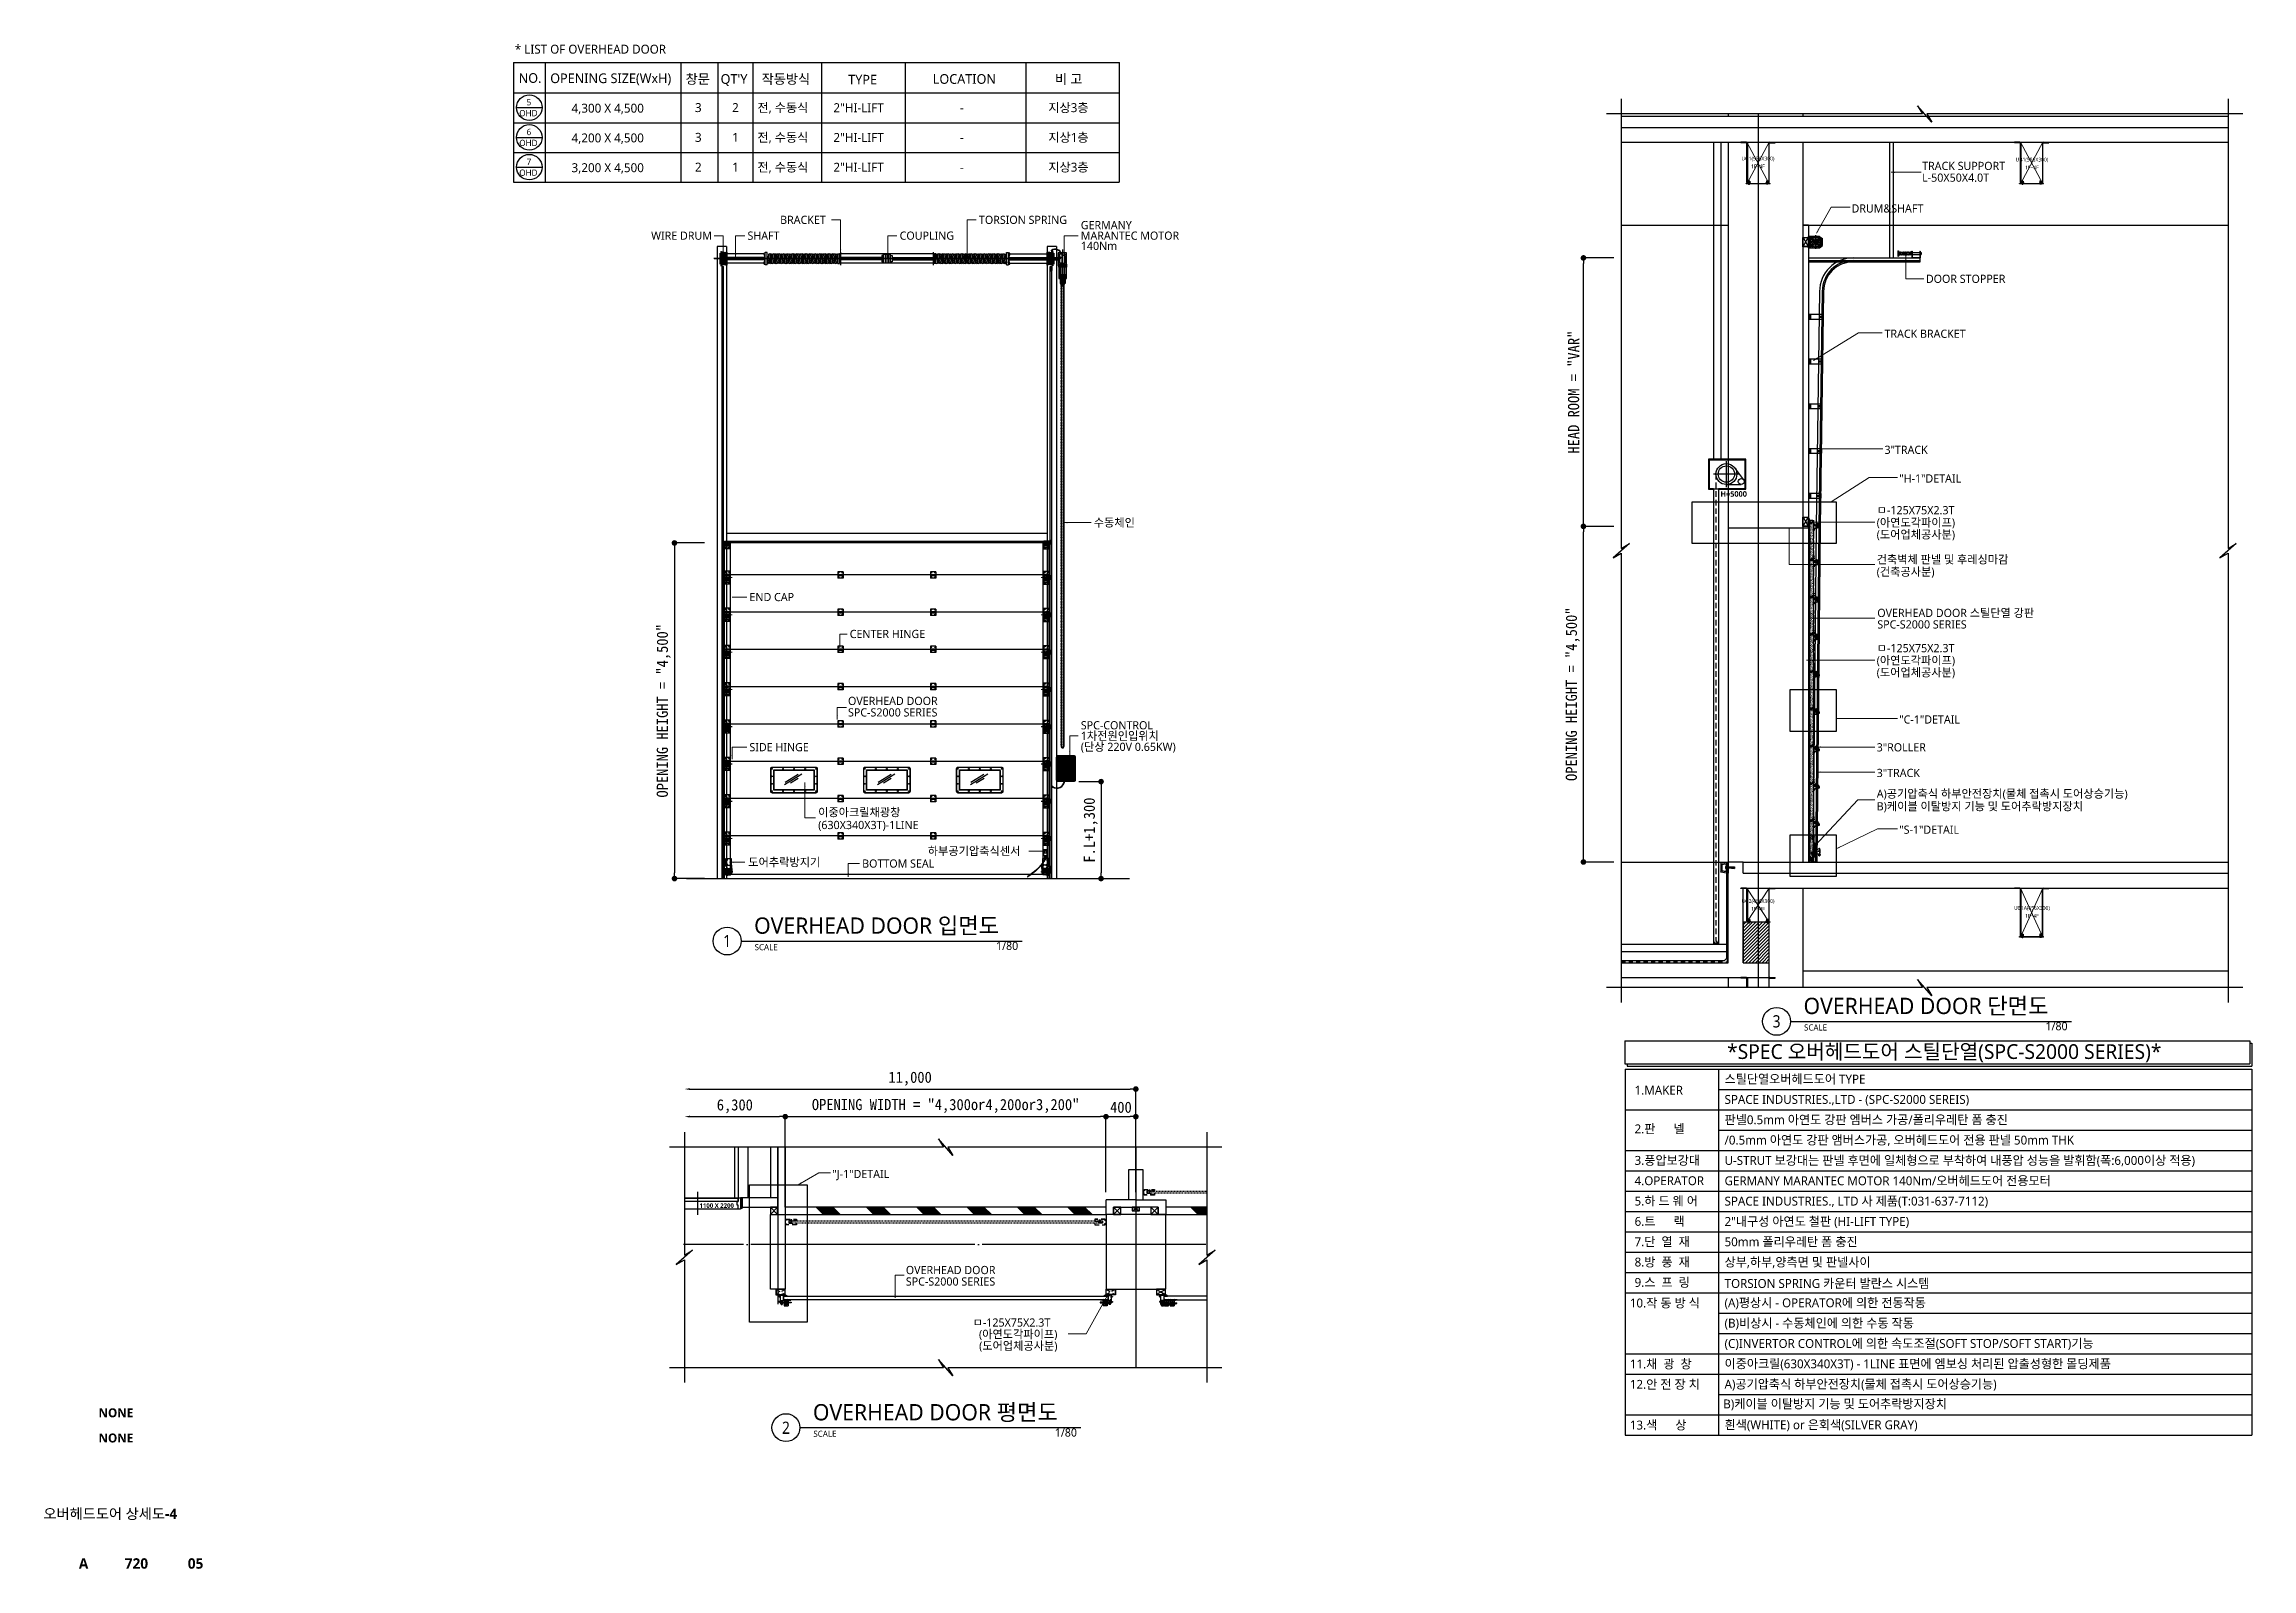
# Model space of a CAD drawing. Header units: millimetres. Extents: x 909 to 159266, y 137 to 21462.
# Drawn here: x 105736 to 135334, y 1019 to 21462 of the extents above; entities that cross this region are included whole.
import ezdxf
from ezdxf.enums import TextEntityAlignment as Align

# ---------------------------------------------------------------- set-up
doc = ezdxf.new("R2010")
doc.units = ezdxf.units.MM
doc.header["$LTSCALE"] = 50
doc.header["$MEASUREMENT"] = 0
for name, pattern in [('CEN', [62, 60, -1, 0, -1]), ('CENTER', [2, 1.25, -0.25, 0.25, -0.25]), ('HID', [2, 1.1, -0.9]), ('HIDDEN', [2, 1, -1]), ('HIDDEN2', [0.1875, 0.125, -0.0625]), ('주단면도-1$0$AF_01_Xref_X열_SEC_REV_01$0$HID', [2.3, 1.5, -0.8]), ('주단면도-1$0$CEN', [62, 60, -1, 0, -1]), ('주단면도-1$0$HID', [2, 1.1, -0.9]), ('주단면도-1$0$주단면도-1$0$STD_CENTER', [66, 60, -2, 2, -2]), ('지상3층 평면도$0$HID', [2, 1.1, -0.9]), ('지상3층 평면도$0$HIDDEN2', [0.1875, 0.125, -0.0625])]:
    doc.linetypes.add(name, pattern=pattern)
doc.layers.get('Defpoints').update_dxf_attribs({"color": 181})
for name, color, linetype in [('1212', 7, 'Continuous'), ('252', 252, 'Continuous'), ('3', 3, 'Continuous'), ('A-ANNO-TITL', 7, 'Continuous'), ('CENTER', 1, 'CENTER'), ('DIM', 7, 'Continuous'), ('FIN', 5, 'Continuous'), ('LC-003-002-----0', 1, 'Continuous'), ('OHD Frame', 2, 'Continuous'), ('OHD Panel', 5, 'Continuous'), ('OHD Track', 4, 'Continuous'), ('TEXT', 3, 'Continuous'), ('TEXT4', 4, 'Continuous'), ('건축120130$0$MARK', 3, 'Continuous'), ('주단면도-1$0$A-30', 30, 'Continuous'), ('주단면도-1$0$A-CONC-LIN1', 2, 'Continuous'), ('주단면도-1$0$A-CONC-SOLD', 252, '주단면도-1$0$CEN'), ('주단면도-1$0$AF_01_Xref_X열_SEC_REV_01$0$DF', 7, 'Continuous'), ('주단면도-1$0$AF_01_Xref_X열_SEC_REV_01$0$EL3', 7, 'Continuous'), ('주단면도-1$0$AF_01_Xref_X열_SEC_REV_01$0$RUB', 6, 'Continuous'), ('주단면도-1$0$AF_01_Xref_X열_SEC_REV_01$0$STL', 7, 'Continuous'), ('주단면도-1$0$HID', 7, '주단면도-1$0$HID'), ('주단면도-1$0$주단면도-1$0$A-FIN-TYP1', 6, 'Continuous'), ('주단면도-1$0$주단면도-1$0$A-FLOR-GW', 6, 'Continuous'), ('주단면도-1$0$주단면도-1$0$A-ST-AXIS-CEN', 252, '주단면도-1$0$주단면도-1$0$STD_CENTER'), ('주단면도-1$0$주단면도-1$0$A-ST-CONC', 2, 'Continuous'), ('지상3층 평면도$0$A-CEN', 1, 'CEN'), ('지상3층 평면도$0$A-DOOR', 4, 'Continuous'), ('지상3층 평면도$0$A-DOOR-JAMB', 4, 'Continuous'), ('지상3층 평면도$0$A-DOOR-SILL', 8, 'Continuous'), ('지상3층 평면도$0$A-FLOR-FLIN-TYP2', 8, 'Continuous'), ('지상3층 평면도$0$A-FLOR-GW', 6, 'Continuous'), ('지상3층 평면도$0$A-FLOR-PANL', 6, 'Continuous'), ('지상3층 평면도$0$A-FLOR-STUD', 9, 'Continuous'), ('지상3층 평면도$0$A-ST-AXIS-CEN', 252, 'CEN'), ('지상3층 평면도$0$A-ST-COL', 2, 'Continuous'), ('지상3층 평면도$0$AF_01_Xref_PLAN_REV_01$0$_시설물', 9, 'Continuous'), ('지상3층 평면도$0$OVERHEAD DOOR - 1', 4, 'HID'), ('지상3층 평면도$0$XREF-PLAN$0$A-STEEL', 7, 'Continuous'), ('지상3층 평면도$0$방화셔터', 11, 'HID'), ('케이블드럼', 9, 'Continuous')]:
    doc.layers.add(name, color=color, linetype=linetype)
for name, color, linetype, lineweight in [('건축120130$0$TEX', 3, 'Continuous', 15), ('주단면도-1$0$A-CLXM-STL1', 3, 'Continuous', 25), ('주단면도-1$0$A-ELEV-LIN2', 7, 'Continuous', 25)]:
    doc.layers.add(name, color=color, linetype=linetype, lineweight=lineweight)
doc.layers.add('주단면도-1$0$A-XXXX-NPLT', color=144, linetype='Continuous', lineweight=15, plot=False)
doc.layers.add('지상3층 평면도$0$A-ANNO-NPLT', color=129, linetype='Continuous', plot=False)
doc.styles.add('2020음성 1차', font='나눔고딕Bold.ttf')
doc.styles.add('SH_대대리576', font='')
doc.styles.get("Standard").update_dxf_attribs({"font": 'NanumGothicBold.ttf'})
doc.styles.add('돋움체', font='')
doc.styles.add('울릉도M', font='NanumGothic.ttf')
doc.styles.add('주단면도-1$0$AF_01_Xref_X열_SEC_REV_01$0$TEXT', font='')
doc.styles.add('주단면도-1$0$맑은고딕', font='')
doc.styles.add('지상3층 평면도$0$SHP-나눔bo', font='')
doc.styles.get('SH_대대리576').set_extended_font_data('NanumGothic', bold=True)
doc.styles.get('돋움체').set_extended_font_data('DotumChe')
doc.styles.get('주단면도-1$0$AF_01_Xref_X열_SEC_REV_01$0$TEXT').set_extended_font_data('NanumGothic', bold=True)
doc.styles.get('주단면도-1$0$맑은고딕').set_extended_font_data('Malgun Gothic')
doc.styles.get('지상3층 평면도$0$SHP-나눔bo').set_extended_font_data('NanumGothic', bold=True)
doc.dimstyles.new('ISO-25', dxfattribs={"dimtxt": 2.5, "dimasz": 2.5, "dimexe": 1.25, "dimexo": 0.625, "dimtad": 1, "dimtxsty": 'Standard', "dimcen": 2.5, "dimadec": 0, "dimazin": 0, "dimtfac": 1, "dimtmove": 0, "dimatfit": 3, "dimfxl": 1, "dimarcsym": 0})
doc.dimstyles.new('류재성$0', dxfattribs={"dimscale": 50, "dimtxt": 3, "dimasz": 1.5, "dimexe": 0, "dimexo": 2, "dimgap": 1, "dimtad": 1, "dimdec": 0, "dimdsep": 46, "dimlunit": 6, "dimtxsty": '2020음성 1차', "dimblk1": 'DOT', "dimblk2": 'DOT', "dimsah": 1, "dimcen": 0.09, "dimclrt": 4, "dimadec": 0, "dimazin": 0, "dimtfac": 1, "dimtdec": 4, "dimtofl": 0, "dimtmove": 0, "dimatfit": 3, "dimldrblk": 'DOT', "dimfxl": 1, "dimtolj": 1, "dimtzin": 0, "dimarcsym": 0})

msp = doc.modelspace()

# ---------------------------------------------------------------- texts
at = {"layer": 'A-ANNO-TITL', "style": 'SH_대대리576'}
for s, height, p in [('NONE', 120, (106698.1, 3111.1)), ('NONE', 120, (106698.1, 2773.4)), ('오버헤드도어 상세도-4', 140, (106622.7, 1758.9)), ('A', 140, (106265, 1090.8)), ('720', 140, (106973.4, 1090.8)), ('05', 140, (107766.3, 1090.8))]:
    msp.add_text(s, height=height, dxfattribs=at).set_placement(p, align=Align.MIDDLE)
at = {"layer": 'TEXT', "color": 4, "style": '울릉도M'}
msp.add_text('*SPEC 오버헤드도어 스틸단열(SPC-S2000 SERIES)*', height=198.079, dxfattribs=at).set_placement((131210.2, 7954.2), align=Align.MIDDLE_CENTER)
at = {"layer": 'TEXT4', "style": '울릉도M'}
for s, height, p in [('* LIST OF OVERHEAD DOOR', 119.71, (112046.8, 21334.6)), ('NO.', 129.69, (112097.7, 20943.1)), ('OPENING SIZE(WxH)', 129.686, (112520.8, 20939.6)), ('창문', 129.69, (114336.1, 20930)), ("QT'Y", 129.69, (114805.3, 20930)), ('작동방식', 129.69, (115355.3, 20930)), ('TYPE', 129.69, (116515.9, 20921.1)), ('LOCATION', 129.69, (117650.1, 20930)), ('비 고', 129.69, (119286.9, 20930)), ('5', 83.8, (112204.2, 20641.3)), ('OHD', 83.8, (112105.8, 20494.7)), ('4,300 X 4,500', 119.71, (112807, 20543.7)), ('3', 119.7, (114461.6, 20551.5)), ('2', 119.7, (114959.8, 20551.5)), ('전, 수동식', 119.71, (115298.7, 20550.8)), ('2"HI-LIFT', 119.71, (116317.9, 20550)), ('-', 119.7, (118014.5, 20550)), ('지상3층', 119.71, (119198.5, 20550.8)), ('OHD', 83.8, (112105.8, 20095.7)), ('6', 83.8, (112204.2, 20242.3)), ('4,200 X 4,500', 119.71, (112807, 20144.6)), ('3', 119.7, (114461.6, 20152.4)), ('1', 119.7, (114959.8, 20152.4)), ('전, 수동식', 119.71, (115298.7, 20151.7)), ('2"HI-LIFT', 119.71, (116317.9, 20150.9)), ('-', 119.7, (118014.5, 20150.9)), ('지상1층', 119.71, (119198.5, 20151.7)), ('7', 83.8, (112204.2, 19843.2)), ('3,200 X 4,500', 119.71, (112807, 19745.6)), ('2', 119.7, (114461.6, 19753.4)), ('1', 119.7, (114959.8, 19753.4)), ('전, 수동식', 119.71, (115298.7, 19752.7)), ('2"HI-LIFT', 119.71, (116317.9, 19751.9)), ('지상3층', 119.71, (119198.5, 19752.7)), ('OHD', 83.8, (112105.8, 19696.7)), ('-', 119.7, (118014.5, 19751.9)), ('1.MAKER', 119.1, (127058.4, 7377.1)), ('스틸단열오버헤드도어 TYPE', 119.095, (128264.8, 7526)), ('SPACE INDUSTRIES.,LTD - (SPC-S2000 SEREIS)', 119.095, (128264.8, 7253.3)), ('판넬0.5mm 아연도 강판 엠버스 가공/폴리우레탄 폼 충진', 119.095, (128264.8, 6980.7)), ('2.판      넬', 119.1, (127058.4, 6858.3)), ('/0.5mm 아연도 강판 앰버스가공, 오버헤드도어 전용 판넬 50mm THK', 119.095, (128264.8, 6708)), ('3.풍압보강대', 119.1, (127058.4, 6436)), ('U-STRUT 보강대는 판넬 후면에 일체형으로 부착하여 내풍압 성능을 발휘함(폭:6,000이상 적용)', 119.095, (128264.8, 6435.3)), ('4.OPERATOR', 119.1, (127058.4, 6163.4)), ('GERMANY MARANTEC MOTOR 140Nm/오버헤드도어 전용모터', 119.095, (128264.8, 6162.6)), ('5.하 드 웨 어', 119.1, (127058.4, 5890.7)), ('SPACE INDUSTRIES., LTD 사 제품(T:031-637-7112)', 119.095, (128264.8, 5889.9)), ('6.트      랙', 119.1, (127058.4, 5618)), ('2"내구성 아연도 철판 (HI-LIFT TYPE)', 119.095, (128264.8, 5617.2)), ('7.단  열  재', 119.1, (127058.4, 5345.3)), ('50mm 폴리우레탄 폼 충진', 119.095, (128264.8, 5344.5)), ('8.방  풍  재', 119.1, (127058.4, 5072.6)), ('상부,하부,양측면 및 판넬사이', 119.095, (128264.8, 5071.8)), ('9.스  프  링', 119.1, (127058.4, 4799.9)), ('TORSION SPRING 카운터 발란스 시스템', 119.095, (128265.9, 4785.8)), ('10.작 동 방 식', 119.1, (126994.7, 4523.6)), ('(A)평상시 - OPERATOR에 의한 전동작동', 119.095, (128264.8, 4526.4)), ('(B)비상시 - 수동체인에 의한 수동 작동', 119.095, (128264.8, 4253.7)), ('(C)INVERTOR CONTROL에 의한 속도조절(SOFT STOP/SOFT START)기능', 119.095, (128264.8, 3981)), ('11.채  광  창', 119.1, (126994.7, 3705.5)), ('12.안 전 장 치', 119.1, (126994.7, 3432.8)), ('A)공기압축식 하부안전장치(물체 접촉시 도어상승기능)', 119.095, (128264.8, 3435.6)), ('이중아크릴(630X340X3T) - 1LINE 표면에 엠보싱 처리된 압출성형한 몰딩제품', 119.095, (128264.8, 3708.3)), ('B)케이블 이탈방지 기능 및 도어추락방지장치', 119.095, (128247.8, 3170.7)), ('13.색      상', 119.095, (126994.7, 2887.4)), ('흰색(WHITE) or 은회색(SILVER GRAY)', 119.095, (128264.8, 2890.2))]:
    msp.add_text(s, height=height, dxfattribs=at).set_placement(p)
at = {"layer": '건축120130$0$MARK', "color": 0, "style": '울릉도M'}
for s, height, p in [('OVERHEAD DOOR 입면도', 218.328, (115254.5, 9534.1)), ('SCALE', 81.87, (115261.1, 9313.7)), ('OVERHEAD DOOR 단면도', 218.328, (129323.4, 8457.3)), ('SCALE', 81.87, (129330.1, 8236.9)), ('OVERHEAD DOOR 평면도', 218.328, (116042.6, 3009.4)), ('SCALE', 81.87, (116049.2, 2789))]:
    msp.add_text(s, height=height, dxfattribs=at).set_placement(p)
at = {"layer": '건축120130$0$MARK', "color": 0, "style": '울릉도M', "width": 0.875}
for s, p in [('1', (114893, 9436.6)), ('3', (128962, 8359.8)), ('2', (115681.1, 2911.9))]:
    msp.add_text(s, height=163.7, dxfattribs=at).set_placement(p, align=Align.MIDDLE)
at = {"layer": '건축120130$0$MARK', "color": 0, "style": '울릉도M'}
for p in [(118794.8, 9317), (132863.7, 8240.3), (119582.9, 2792.3)]:
    msp.add_text('1/80', height=109.16, dxfattribs=at).set_placement(p, align=Align.RIGHT)
at = {"layer": '건축120130$0$TEX', "style": '울릉도M'}
for s, height, p in [('TRACK SUPPORT', 109.843, (130913.5, 19774.5)), ('L-50X50X4.0T', 109.843, (130913.5, 19617.3)), ('DRUM&SHAFT', 109.84, (129966.8, 19204.2)), ('WIRE DRUM', 109.84, (113874, 18839.4)), ('SHAFT', 109.84, (115165.7, 18839.4)), ('BRACKET', 109.84, (115603.7, 19051.4)), ('COUPLING', 109.84, (117205.6, 18839.4)), ('TORSION SPRING', 109.843, (118269, 19051.4)), ('GERMANY', 109.84, (119634.1, 18981.2)), ('MARANTEC MOTOR', 109.843, (119634.1, 18839.4)), ('140Nm', 109.84, (119634.1, 18702)), ('DOOR STOPPER', 109.843, (130963.8, 18261)), ('TRACK BRACKET', 109.843, (130409.3, 17524.4)), ('3"TRACK', 109.84, (130409.3, 15968)), ('"H-1"DETAIL', 109.843, (130607.2, 15583.6)), ('수동체인', 109.84, (119808.5, 14992.4)), ('(아연도각파이프)', 109.84, (130304.5, 14992.6)), ('ㅁ-125X75X2.3T', 109.843, (130304.5, 15158.1)), ('(도어업체공사분)', 109.84, (130304.5, 14832)), ('건축벽체 판넬 및 후레싱마감', 109.843, (130304.5, 14497.9)), ('(건축공사분)', 109.84, (130304.5, 14332.4)), ('END CAP', 109.84, (115192, 13994)), ('SPC-S2000 SERIES', 109.843, (130312.4, 13627.2)), ('OVERHEAD DOOR 스틸단열 강판', 109.843, (130312.4, 13780.9)), ('CENTER HINGE', 109.843, (116536.5, 13498.7)), ('ㅁ-125X75X2.3T', 109.843, (130304.5, 13308.9)), ('(아연도각파이프)', 109.84, (130304.5, 13143.4)), ('(도어업체공사분)', 109.84, (130304.5, 12982.8)), ('SPC-S2000 SERIES', 109.843, (116513.3, 12447.4)), ('OVERHEAD DOOR', 109.843, (116513.3, 12601.1)), ('"C-1"DETAIL', 109.843, (130607.2, 12352.5)), ('SPC-CONTROL', 109.843, (119634.1, 12274.5)), ('1차전원인입위치', 109.84, (119634.1, 12132.7)), ('SIDE HINGE', 109.84, (115192, 11981)), ('(단상 220V 0.65KW)', 109.843, (119634.1, 11985.6)), ('3"ROLLER', 109.84, (130304.5, 11979)), ('3"TRACK', 109.84, (130304.5, 11635.5)), ('A)공기압축식 하부안전장치(물체 접촉시 도어상승기능)', 109.843, (130304.7, 11356.9)), ('B)케이블 이탈방지 기능 및 도어추락방지장치', 109.843, (130304.7, 11188.1)), ('(630X340X3T)-1LINE', 109.843, (116113.2, 10937.6)), ('이중아크릴채광창', 109.84, (116113.2, 11108.4)), ('"S-1"DETAIL', 109.843, (130607.2, 10874.9)), ('하부공기압축식센서', 109.84, (117583.4, 10588.2)), ('도어추락방지기', 109.84, (115176.2, 10438.9)), ('BOTTOM SEAL', 109.843, (116703.1, 10420.5)), ('"J-1"DETAIL', 109.843, (116303.8, 6258.2)), ('OVERHEAD DOOR', 109.843, (117288.4, 4970.5)), ('SPC-S2000 SERIES', 109.843, (117288.4, 4816.7)), ('ㅁ-125X75X2.3T', 109.843, (118183.1, 4266.8)), ('(아연도각파이프)', 109.84, (118269.6, 4110.3)), ('(도어업체공사분)', 109.84, (118270.8, 3953.9))]:
    msp.add_text(s, height=height, dxfattribs=at).set_placement(p)
at = {"layer": '지상3층 평면도$0$A-ANNO-NPLT', "linetype": 'ByBlock', "style": '지상3층 평면도$0$SHP-나눔bo'}
msp.add_text('1100 X 2200', height=60, dxfattribs=at).set_placement((114753.1, 5859.3), align=Align.CENTER)

# ---------------------------------------------------------------- blocks, each defined once
blk = doc.blocks.new('_Dot')
at = {"layer": 'DIM', "color": 0, "lineweight": -2}
blk.add_line((-0.5, 0), (-1, 0), dxfattribs=at)
at = {"layer": 'DIM', "color": 0, "const_width": 0.5}
blk.add_lwpolyline([(-0.25, 0, 1), (0.25, 0, 1)], format="xyb", close=True, dxfattribs=at)
blk = doc.blocks.new('*D5557')
at = {"layer": '252', "color": 0, "lineweight": -2}
for p, q in [((119607, 11574), (119906, 11574)), ((119906, 11499), (119906, 10349)), ((119726, 10274), (119906, 10274))]:
    blk.add_line(p, q, dxfattribs=at)
at = {"layer": 'Defpoints', "color": 0}
for p in [(119507, 11574), (119626, 10274), (119906, 10274)]:
    blk.add_point(p, dxfattribs=at)
at = {"layer": '252', "color": 0, "linetype": 'ByBlock', "lineweight": -2, "xscale": 75, "yscale": 75, "zscale": 75}
for p, rotation in [((119906, 11574), 90), ((119906, 10274), 270)]:
    blk.add_blockref('_Dot', p, dxfattribs=dict(at, rotation=rotation))
at = {"layer": '252', "color": 4, "insert": (119767, 10924), "char_height": 150, "attachment_point": 5, "rotation": 90, "style": '돋움체'}
blk.add_mtext('\\A1;F.L+1,300', dxfattribs=at)
blk = doc.blocks.new('*D5558')
at = {"layer": '252', "color": 0, "lineweight": -2}
for p, q in [((114588, 14774), (114187, 14774)), ((114187, 14699), (114187, 10349)), ((114588, 10274), (114187, 10274))]:
    blk.add_line(p, q, dxfattribs=at)
at = {"layer": 'Defpoints', "color": 0}
for p in [(114688, 14774), (114187, 10274), (114688, 10274)]:
    blk.add_point(p, dxfattribs=at)
at = {"layer": '252', "color": 0, "linetype": 'ByBlock', "lineweight": -2, "xscale": 75, "yscale": 75, "zscale": 75}
for p, rotation in [((114187, 14774), 90), ((114187, 10274), 270)]:
    blk.add_blockref('_Dot', p, dxfattribs=dict(at, rotation=rotation))
at = {"layer": '252', "color": 4, "insert": (114043, 12524), "char_height": 150, "attachment_point": 5, "rotation": 90, "style": '돋움체'}
blk.add_mtext('\\A1;OPENING HEIGHT = "4,500"', dxfattribs=at)
blk = doc.blocks.new('도어추락방지장치 입면')
at = {"color": 4}
for p, q in [((117592, 7432, 0), (117493, 7432, 0)), ((117493, 7422, 0), (117493, 7432, 0)), ((117592, 7422, 0), (117493, 7422, 0)), ((117613, 7432, 0), (117593, 7432, 0)), ((117613, 7422, 0), (117593, 7422, 0))]:
    blk.add_line(p, q, dxfattribs=at)
at = {"color": 8, "linetype": 'Continuous'}
for p, q in [((117497, 7435, 0), (117497, 7420, 0)), ((117580, 7435, 0), (117497, 7435, 0)), ((117580, 7420, 0), (117497, 7420, 0)), ((117580, 7517, 0), (117500, 7517, 0)), ((117500, 7469, 0), (117500, 7517, 0)), ((117580, 7457, 0), (117506, 7457, 0)), ((117508, 7598, 0), (117508, 7517, 0)), ((117508, 7406, 0), (117508, 7457, 0)), ((117512, 7405, 0), (117509, 7405, 0)), ((117513, 7390, 0), (117513, 7404, 0)), ((117581, 7606, 0), (117516, 7606, 0)), ((117573, 7383, 0), (117573, 7404, 0)), ((117574, 7405, 0), (117577, 7405, 0)), ((117578, 7517, 0), (117578, 7556, 0)), ((117581, 7556, 0), (117578, 7556, 0)), ((117578, 7406, 0), (117578, 7457, 0)), ((117580, 7517, 0), (117580, 7502, 0)), ((117580, 7502, 0), (117630, 7502, 0)), ((117580, 7502, 0), (117630, 7502, 0)), ((117581, 7556, 0), (117581, 7606, 0)), ((117630, 7457, 0), (117585, 7457, 0)), ((117592, 7435, 0), (117585, 7435, 0)), ((117592, 7420, 0), (117585, 7420, 0)), ((117592, 7435, 0), (117592, 7420, 0)), ((117630, 7502, 0), (117630, 7457, 0)), ((117630, 7502, 0), (117630, 7502, 0)), ((117553, 7387, 0), (117516, 7387, 0)), ((117518, 7395, 0), (117518, 7399, 0)), ((117525, 7395, 0), (117525, 7399, 0)), ((117553, 7383, 0), (117553, 7387, 0)), ((117572, 7382, 0), (117554, 7382, 0)), ((117561, 7395, 0), (117561, 7399, 0)), ((117568, 7395, 0), (117568, 7399, 0))]:
    blk.add_line(p, q, dxfattribs=at)
for p, q in [((117500, 7469, 0), (117500, 7408, 0)), ((117506, 7408, 0), (117500, 7408, 0)), ((117630, 7472, 0), (117503, 7472, 0)), ((117506, 7464, 0), (117506, 7408, 0)), ((117577, 7467, 0), (117509, 7467, 0)), ((117580, 7464, 0), (117580, 7383, 0)), ((117585, 7469, 0), (117585, 7415, 0)), ((117630, 7467, 0), (117585, 7467, 0)), ((117591, 7403, 0), (117585, 7414, 0)), ((117591, 7402, 0), (117591, 7383, 0)), ((117581, 7382, 0), (117581, 7382, 0)), ((117582, 7396, 0), (117582, 7383, 0)), ((117583, 7397, 0), (117588, 7397, 0)), ((117589, 7396, 0), (117589, 7383, 0)), ((117590, 7382, 0), (117590, 7382, 0))]:
    blk.add_line(p, q)
at = {"color": 8, "linetype": 'HIDDEN', "elevation": 0}
blk.add_lwpolyline([(117564, 7412), (117523, 7412, -0.414214), (117521, 7414), (117521, 7440, -0.414214), (117523, 7442), (117564, 7442, -0.414214), (117566, 7440), (117566, 7414, -0.414214)], format="xyb", close=True, dxfattribs=at)
at = {"color": 4, "elevation": 0}
blk.add_lwpolyline([(117618, 7405), (117618, 7405, -0.414214), (117613, 7410), (117613, 7445, -0.414214), (117618, 7450), (117618, 7450, -0.414214), (117623, 7445), (117623, 7410, -0.414214)], format="xyb", close=True, dxfattribs=at)
at = {"color": 8, "linetype": 'Continuous'}
for centre in [(117520, 7586, 0), (117520, 7525, 0), (117562, 7586, 0), (117562, 7525, 0), (117543, 7395, 0)]:
    blk.add_circle(centre, 3.4, dxfattribs=at)
for centre, radius, start, end in [((117503, 7469, 0), 3, 90, 180), ((117509, 7464, 0), 3, 90, 180), ((117577, 7464, 0), 3, 0, 90), ((117582, 7469, 0), 3, 0, 90), ((117586, 7415, 0), 1, 180, 206.4923), ((117590, 7402, 0), 1, 0, 26.4923), ((117581, 7383, 0), 1, 180, 270), ((117581, 7383, 0), 1, 270, 0), ((117583, 7396, 0), 1, 90, 180), ((117586, 7384, 0), 5.3, 48.6239, 131.3761), ((117588, 7396, 0), 1, 0, 90), ((117590, 7383, 0), 1, 180, 270), ((117590, 7383, 0), 1, 270, 0)]:
    blk.add_arc(centre, radius, start, end)
for centre, radius, start, end in [((117516, 7598, 0), 8, 90, 180), ((117509, 7406, 0), 1, 180, 270), ((117512, 7404, 0), 1, 0, 90), ((117519, 7509, 0), 3, 0, 180), ((117519, 7511, 0), 3.76, 217.1345, 322.8655), ((117519, 7479, 0), 3.76, 37.1345, 142.8655), ((117519, 7481, 0), 3, 180, 0), ((117521, 7399, 0), 3.4, 0, 180), ((117561, 7509, 0), 3, 0, 180), ((117561, 7511, 0), 3.76, 217.1345, 322.8655), ((117561, 7479, 0), 3.76, 37.1345, 142.8655), ((117561, 7481, 0), 3, 180, 0), ((117565, 7399, 0), 3.4, 0, 180), ((117574, 7404, 0), 1, 90, 180), ((117577, 7406, 0), 1, 270, 0), ((117617, 7492, 0), 3, 0, 180), ((117617, 7495, 0), 3.76, 217.1345, 322.8655), ((117617, 7480, 0), 3.76, 37.1345, 142.8655), ((117617, 7483, 0), 3, 180, 0), ((117516, 7390, 0), 3, 180, 270), ((117521, 7395, 0), 3.4, 180, 0), ((117554, 7383, 0), 1, 180, 270), ((117565, 7395, 0), 3.4, 180, 0), ((117572, 7383, 0), 1, 270, 0)]:
    blk.add_arc(centre, radius, start, end, dxfattribs=at)
at = {"color": 4}
for centre, start, end in [((117593, 7432, 0), 0, 180), ((117593, 7422, 0), 180, 0)]:
    blk.add_arc(centre, 0.64, start, end, dxfattribs=at)
blk = doc.blocks.new('공기압축식 하부안전장치 입면')
at = {"color": 4, "linetype": 'Continuous'}
for p, q in [((9270, 54951, 0), (9270, 54945, 0)), ((9293, 54949, 0), (9270, 54949, 0)), ((9270, 54949, 0), (9293, 54949, 0)), ((9270, 54945, 0), (9293, 54945, 0)), ((9270, 54940, 0), (9293, 54940, 0)), ((9270, 54940, 0), (9270, 54932, 0)), ((9270, 54932, 0), (9293, 54932, 0)), ((9272, 54945, 0), (9272, 54940, 0)), ((9272, 54944, 0), (9290, 54944, 0)), ((9272, 54943, 0), (9290, 54943, 0)), ((9272, 54942, 0), (9290, 54942, 0)), ((9272, 54941, 0), (9290, 54941, 0)), ((9272, 54932, 0), (9272, 54928, 0)), ((9275, 54949, 0), (9275, 54945, 0)), ((9275, 54940, 0), (9275, 54932, 0)), ((9275, 54940, 0), (9290, 54940, 0)), ((9275, 54925, 0), (9288, 54925, 0)), ((9288, 54949, 0), (9288, 54945, 0)), ((9288, 54940, 0), (9288, 54932, 0)), ((9290, 54945, 0), (9290, 54940, 0)), ((9291, 54932, 0), (9291, 54928, 0)), ((9293, 54951, 0), (9293, 54945, 0)), ((9293, 54940, 0), (9293, 54932, 0)), ((9295, 54951, 0), (9295, 54950, 0)), ((9296, 54949, 0), (9296, 54943, 0)), ((9296, 54949, 0), (9299, 54949, 0)), ((9296, 54949, 0), (9296, 54949, 0)), ((9296, 54944, 0), (9299, 54944, 0)), ((9296, 54943, 0), (9299, 54943, 0)), ((9299, 54949, 0), (9299, 54943, 0)), ((9300, 54949, 0), (9300, 54949, 0)), ((9301, 54951, 0), (9301, 54950, 0))]:
    blk.add_line(p, q, dxfattribs=at)
at = {"color": 4, "linetype": 'Continuous', "elevation": 0}
blk.add_lwpolyline([(9304, 54951, 0.414214), (9309, 54956), (9309, 55022, 0.414214), (9304, 55027), (9259, 55027, 0.414214), (9254, 55022), (9254, 54956, 0.414214), (9259, 54951), (9270, 54951)], format="xyb", dxfattribs=at)
blk.add_lwpolyline([(9304, 54953, 0.414214), (9307, 54956), (9307, 55022, 0.414214), (9304, 55025), (9259, 55025, 0.414214), (9256, 55022), (9256, 54956, 0.414214), (9259, 54953)], format="xyb", close=True, dxfattribs=at)
blk.add_lwpolyline([(9266, 55010), (9266, 54990), (9296, 54990), (9296, 55010)], close=True, dxfattribs=at)
blk.add_lwpolyline([(9293, 54951), (9304, 54951)], dxfattribs=at)
at = {"color": 4, "linetype": 'Continuous'}
for centre, radius, start, end in [((9275, 54928, 0), 3, 180, 270), ((9288, 54928, 0), 3, 270, 0), ((9295, 54950, 0), 0.5, 180, 270), ((9295, 54949, 0), 0.5, 0, 90), ((9296, 54949, 0), 0.5, 180, 270), ((9299, 54949, 0), 0.5, 270, 0), ((9300, 54950, 0), 0.5, 270, 0), ((9300, 54949, 0), 0.5, 90, 180)]:
    blk.add_arc(centre, radius, start, end, dxfattribs=at)
at = {"ltscale": 2}
blk.add_arc((9048, 54668, 0), 3, 126.7317, 306.7388, dxfattribs=at)
blk.add_spline([(9277, 54925, 0), (9277, 54917, 0), (9264, 54882, 0), (9046, 54670, 0)], degree=3, dxfattribs=at)
blk.add_open_spline([(9283, 54925, 0), (9283, 54924, 0), (9283, 54924, 0), (9283, 54922, 0), (9283, 54921, 0), (9283, 54919, 0), (9283, 54917, 0), (9283, 54915, 0), (9283, 54914, 0), (9283, 54910, 0), (9282, 54908, 0), (9280, 54901, 0), (9278, 54896, 0), (9274, 54888, 0), (9272, 54884, 0), (9269, 54878, 0), (9268, 54877, 0), (9266, 54874, 0), (9265, 54873, 0), (9262, 54868, 0), (9260, 54865, 0), (9254, 54857, 0), (9251, 54851, 0), (9238, 54834, 0), (9230, 54824, 0), (9199, 54788, 0), (9175, 54766, 0), (9125, 54723, 0), (9099, 54703, 0), (9065, 54677, 0), (9057, 54671, 0), (9050, 54666, 0)], degree=3, knots=[0, 0, 0, 0, 1.617377, 1.617377, 4.852131, 4.852131, 8.124018, 8.124018, 11.395904, 11.395904, 17.939677, 17.939677, 31.01309, 31.01309, 44.086503, 44.086503, 49.106821, 49.106821, 54.127139, 54.127139, 64.167775, 64.167775, 84.249046, 84.249046, 124.41159, 124.41159, 222.274735, 222.274735, 320.137879, 320.137879, 348.844761, 348.844761, 348.844761, 348.844761], dxfattribs=at)
blk = doc.blocks.new('*U3808')
blk.add_lwpolyline([(13, 1), (14, -4), (10, -4), (11, -2, 0.343978), (-13, -2), (-14, -1, -0.343978), (12, -1), (13, 1)], format="xyb")
blk = doc.blocks.new('*U3807')
at = {"color": 0, "linetype": 'ByBlock', "lineweight": -2, "transparency": 16777216}
for p, rotation in [((1466505, 9905), 120), ((1466536, 9903), 240)]:
    blk.add_blockref('*U3808', p, dxfattribs=dict(at, rotation=rotation))
blk.add_blockref('*U3808', (1466522, 9931), dxfattribs=at)
blk = doc.blocks.new('SPC-CONTROL')
at = {"true_color": 0x050505}
h = blk.add_hatch(color=18, dxfattribs=at)
h.dxf.hatch_style = 1
h.paths.add_polyline_path([(52600, 56293), (52390, 56293, 0.414214), (52370, 56273), (52370, 55963, 0.414214), (52390, 55943), (52600, 55943, 0.414214), (52620, 55963), (52620, 56273, 0.414214)])
h.paths.add_polyline_path([(52397, 56274, 0.305681), (52389, 56266, 0.078861), (52389, 55969, 0.305681), (52397, 55961, 0.113868), (52593, 55961, 0.305681), (52601, 55969, 0.078861), (52601, 56266, 0.305681), (52593, 56274, 0.113868)], flags=16)
h.paths.add_polyline_path([(52570, 56263, -0.414214), (52590, 56243), (52590, 55993, -0.414214), (52570, 55973), (52420, 55973, -0.414214), (52400, 55993), (52400, 56243, -0.414214), (52420, 56263)], flags=0)
h.paths.add_polyline_path([(52603, 56281, -1), (52613, 56281, -1)], flags=16)
h.paths.add_polyline_path([(52377, 56281, -1), (52387, 56281, -1)], flags=16)
h.paths.add_polyline_path([(52613, 55955, -1), (52603, 55955, -1)], flags=16)
h.paths.add_polyline_path([(52387, 55955, -1), (52377, 55955, -1)], flags=16)
at = {"true_color": 0x636466}
h = blk.add_hatch(color=251, dxfattribs=at)
h.dxf.hatch_style = 1
h.paths.add_polyline_path([(52601, 56266, 0.305681), (52593, 56274, 0.113868), (52397, 56274, 0.305681), (52389, 56266, 0.078861), (52389, 55969, 0.305681), (52397, 55961, 0.113868), (52593, 55961, 0.305681), (52601, 55969, 0.078861)])
h.paths.add_polyline_path([(52590, 55993, -0.414214), (52570, 55973), (52420, 55973, -0.414214), (52400, 55993), (52400, 56243, -0.414214), (52420, 56263), (52570, 56263, -0.414214), (52590, 56243)], flags=16)
at = {"true_color": 0x7aafdf}
h = blk.add_hatch(color=143, dxfattribs=at)
h.dxf.hatch_style = 1
h.paths.add_polyline_path([(52590, 56243, 0.414214), (52570, 56263), (52420, 56263, 0.414214), (52400, 56243), (52400, 55993, 0.414214), (52420, 55973), (52570, 55973, 0.414214), (52590, 55993)])
at = {"true_color": 0x0ac2ff}
h = blk.add_hatch(color=140, dxfattribs=at)
h.dxf.hatch_style = 1
h.paths.add_polyline_path([(52534, 56238), (52456, 56238), (52456, 56198), (52534, 56198)])
at = {"true_color": 0xffff14}
h = blk.add_hatch(color=2, dxfattribs=at)
h.dxf.hatch_style = 1
h.paths.add_polyline_path([(52483, 56042, 1), (52414, 56042, 1)])
h.paths.add_polyline_path([(52422, 56042, -1), (52474, 56042, -1)], flags=16)
h.paths.add_polyline_path([(52440, 56022, -0.343978), (52427, 56045), (52425, 56045), (52429, 56048), (52431, 56044), (52429, 56045, 0.343978), (52441, 56024)], flags=0)
h.paths.add_polyline_path([(52453, 56022), (52455, 56026), (52456, 56024, 0.343978), (52468, 56045), (52470, 56045, -0.343978), (52456, 56022), (52457, 56020)], flags=0)
h.paths.add_polyline_path([(52436, 56057), (52435, 56059, -0.343978), (52462, 56059), (52463, 56060), (52464, 56056), (52459, 56056), (52460, 56057, 0.343978)], flags=0)
h = blk.add_hatch(color=1)
h.dxf.hatch_style = 1
h.paths.add_polyline_path([(52422, 56042, 1), (52474, 56042, 1)])
h.paths.add_polyline_path([(52436, 56057), (52435, 56059, -0.343978), (52462, 56059), (52463, 56060), (52464, 56056), (52459, 56056), (52460, 56057, 0.343978)], flags=16)
h.paths.add_polyline_path([(52468, 56045), (52470, 56045, -0.343978), (52456, 56022), (52457, 56020), (52453, 56022), (52455, 56026), (52456, 56024, 0.343978)], flags=16)
h.paths.add_polyline_path([(52431, 56044), (52429, 56045, 0.343978), (52441, 56024), (52440, 56022, -0.343978), (52427, 56045), (52425, 56045), (52429, 56048)], flags=16)
h = blk.add_hatch(color=1)
h.dxf.hatch_style = 1
h.paths.add_polyline_path([(52435, 56059), (52436, 56057, -0.343978), (52460, 56057), (52459, 56056), (52464, 56056), (52463, 56060), (52462, 56059, 0.343978)])
h.paths.add_polyline_path([(52429, 56045), (52431, 56044), (52429, 56048), (52425, 56045), (52427, 56045, 0.343978), (52440, 56022), (52441, 56024, -0.343978)])
h.paths.add_polyline_path([(52470, 56045), (52468, 56045, -0.343978), (52456, 56024), (52455, 56026), (52453, 56022), (52457, 56020), (52456, 56022, 0.343978)])
at = {"true_color": 0xffffff}
h = blk.add_hatch(color=7, dxfattribs=at)
h.dxf.hatch_style = 1
h.paths.add_polyline_path([(52470, 56184, 1), (52457, 56184, 1)])
h.paths.add_polyline_path([(52458, 56184, -1), (52469, 56184, -1)], flags=16)
h = blk.add_hatch(color=1)
h.dxf.hatch_style = 1
h.paths.add_polyline_path([(52458, 56184, 1), (52469, 56184, 1)])
h = blk.add_hatch(color=7, dxfattribs=at)
h.dxf.hatch_style = 1
h.paths.add_polyline_path([(52491, 56184, 1), (52478, 56184, 1)])
h.paths.add_polyline_path([(52479, 56184, -1), (52490, 56184, -1)], flags=16)
at = {"true_color": 0x22346e}
h = blk.add_hatch(color=159, dxfattribs=at)
h.dxf.hatch_style = 1
h.paths.add_polyline_path([(52479, 56184, 1), (52490, 56184, 1)])
at = {"true_color": 0x030303}
h = blk.add_hatch(color=18, dxfattribs=at)
h.dxf.hatch_style = 1
h.paths.add_polyline_path([(52497, 56003, 0.57735), (52493, 56003), (52481, 55982, 0.57735), (52483, 55979), (52507, 55979, 0.57735), (52509, 55982)])
h.paths.add_polyline_path([(52508, 55982, -0.57735), (52507, 55980), (52483, 55980, -0.57735), (52482, 55982), (52494, 56003, -0.57735), (52496, 56003)], flags=16)
at = {"true_color": 0xffff14}
h = blk.add_hatch(color=2, dxfattribs=at)
h.dxf.hatch_style = 1
h.paths.add_polyline_path([(52496, 56003, 0.57735), (52494, 56003), (52482, 55982, 0.57735), (52483, 55980), (52507, 55980, 0.57735), (52508, 55982)])
at = {"true_color": 0x030303}
h = blk.add_hatch(color=18, dxfattribs=at)
h.dxf.hatch_style = 1
h.paths.add_polyline_path([(52493, 55986), (52494, 55982), (52498, 55984), (52496, 55985), (52499, 55991), (52494, 55991), (52497, 55998), (52494, 55999), (52490, 55989), (52497, 55989), (52495, 55985)])
at = {"true_color": 0xffffff}
h = blk.add_hatch(color=7, dxfattribs=at)
h.dxf.hatch_style = 1
h.paths.add_polyline_path([(52512, 56184, 1), (52499, 56184, 1)])
h.paths.add_polyline_path([(52500, 56184, -1), (52511, 56184, -1)], flags=16)
h = blk.add_hatch(color=140)
h.dxf.hatch_style = 1
h.paths.add_polyline_path([(52511, 56184, 1), (52500, 56184, 1)])
h = blk.add_hatch(color=7, dxfattribs=at)
h.dxf.hatch_style = 1
h.paths.add_polyline_path([(52533, 56184, 1), (52520, 56184, 1)])
h.paths.add_polyline_path([(52521, 56184, -1), (52532, 56184, -1)], flags=16)
at = {"true_color": 0x136734}
h = blk.add_hatch(color=116, dxfattribs=at)
h.dxf.hatch_style = 1
h.paths.add_polyline_path([(52532, 56184, 1), (52521, 56184, 1)])
h = blk.add_hatch(color=1)
h.dxf.hatch_style = 1
h.paths.add_polyline_path([(52564, 56059, 1), (52533, 56059, 1)])
h.paths.add_polyline_path([(52538, 56059, -1), (52559, 56059, -1)], flags=16)
h.paths.add_polyline_path([(52539, 56059, -1), (52558, 56059, -1)], flags=0)
at = {"true_color": 0xffffff}
h = blk.add_hatch(color=7, dxfattribs=at)
h.dxf.hatch_style = 1
h.paths.add_polyline_path([(52538, 56059, 1), (52559, 56059, 1)])
h.paths.add_polyline_path([(52558, 56059, -1), (52539, 56059, -1)], flags=16)
h = blk.add_hatch(color=7, dxfattribs=at)
h.dxf.hatch_style = 1
h.paths.add_polyline_path([(52559, 56095), (52559, 56111, 0.414214), (52557, 56113), (52541, 56113, 0.414214), (52539, 56111), (52539, 56095, 0.414214), (52541, 56093), (52557, 56093, 0.414214)])
h.paths.add_polyline_path([(52541, 56094, -0.414214), (52540, 56095), (52540, 56111, -0.414214), (52541, 56112), (52557, 56112, -0.414214), (52558, 56111), (52558, 56095, -0.414214), (52557, 56094)], flags=16)
h.paths.add_polyline_path([(52550, 56097), (52547, 56097), (52547, 56106), (52545, 56106), (52549, 56108), (52552, 56106), (52550, 56106)], flags=0)
h = blk.add_hatch(color=1)
h.dxf.hatch_style = 1
h.paths.add_polyline_path([(52539, 56059, 1), (52558, 56059, 1)])
h = blk.add_hatch(color=7, dxfattribs=at)
h.dxf.hatch_style = 1
h.paths.add_polyline_path([(52559, 56024), (52559, 56008, -0.414214), (52557, 56006), (52541, 56006, -0.414214), (52539, 56008), (52539, 56024, -0.414214), (52541, 56026), (52557, 56026, -0.414214)])
h.paths.add_polyline_path([(52541, 56025, 0.414214), (52540, 56024), (52540, 56008, 0.414214), (52541, 56007), (52557, 56007, 0.414214), (52558, 56008), (52558, 56024, 0.414214), (52557, 56025)], flags=16)
h.paths.add_polyline_path([(52550, 56022), (52547, 56022), (52547, 56013), (52545, 56013), (52549, 56010), (52552, 56013), (52550, 56013)], flags=0)
h = blk.add_hatch(color=7, dxfattribs=at)
h.dxf.hatch_style = 1
h.paths.add_polyline_path([(52550, 56106), (52552, 56106), (52549, 56108), (52545, 56106), (52547, 56106), (52547, 56097), (52550, 56097)])
h = blk.add_hatch(color=7, dxfattribs=at)
h.dxf.hatch_style = 1
h.paths.add_polyline_path([(52550, 56013), (52552, 56013), (52549, 56010), (52545, 56013), (52547, 56013), (52547, 56022), (52550, 56022)])
at = {"elevation": 0}
blk.add_lwpolyline([(52390, 56293), (52600, 56293, -0.414214), (52620, 56273), (52620, 55963, -0.414214), (52600, 55943), (52390, 55943, -0.414214), (52370, 55963), (52370, 56273, -0.414214)], format="xyb", close=True, dxfattribs=at)
at = {"color": 143, "true_color": 0x7aafdf, "elevation": 0}
blk.add_lwpolyline([(52420, 56263), (52570, 56263, -0.414214), (52590, 56243), (52590, 55993, -0.414214), (52570, 55973), (52420, 55973, -0.414214), (52400, 55993), (52400, 56243, -0.414214)], format="xyb", close=True, dxfattribs=at)
at = {"color": 18, "true_color": 0x030303, "elevation": 0}
blk.add_lwpolyline([(52456, 56238), (52534, 56238), (52534, 56198), (52456, 56198)], close=True, dxfattribs=at)
for points in [[(52507, 55979), (52483, 55979, -0.57735), (52481, 55982), (52493, 56003, -0.57735), (52497, 56003), (52509, 55982, -0.57735)], [(52507, 55980), (52483, 55980, -0.57735), (52482, 55982), (52494, 56003, -0.57735), (52496, 56003), (52508, 55982, -0.57735)]]:
    blk.add_lwpolyline(points, format="xyb", close=True, dxfattribs=at)
blk.add_lwpolyline([(52493, 55986), (52494, 55982), (52498, 55984), (52496, 55985), (52499, 55991), (52494, 55991), (52497, 55998), (52494, 55999), (52490, 55989), (52497, 55989), (52495, 55985), (52493, 55986)], dxfattribs=at)
at = {"color": 7, "true_color": 0xffffff, "elevation": 0}
for points in [[(52541, 56113), (52557, 56113, -0.414214), (52559, 56111), (52559, 56095, -0.414214), (52557, 56093), (52541, 56093, -0.414214), (52539, 56095), (52539, 56111, -0.414214)], [(52541, 56006), (52557, 56006, 0.414214), (52559, 56008), (52559, 56024, 0.414214), (52557, 56026), (52541, 56026, 0.414214), (52539, 56024), (52539, 56008, 0.414214)], [(52541, 56112), (52557, 56112, -0.414214), (52558, 56111), (52558, 56095, -0.414214), (52557, 56094), (52541, 56094, -0.414214), (52540, 56095), (52540, 56111, -0.414214)], [(52541, 56007), (52557, 56007, 0.414214), (52558, 56008), (52558, 56024, 0.414214), (52557, 56025), (52541, 56025, 0.414214), (52540, 56024), (52540, 56008, 0.414214)]]:
    blk.add_lwpolyline(points, format="xyb", close=True, dxfattribs=at)
for points in [[(52550, 56097), (52550, 56106), (52552, 56106), (52549, 56108), (52545, 56106), (52547, 56106), (52547, 56097)], [(52550, 56022), (52550, 56013), (52552, 56013), (52549, 56010), (52545, 56013), (52547, 56013), (52547, 56022)]]:
    blk.add_lwpolyline(points, close=True, dxfattribs=at)
for centre in [(52382, 56281, 0), (52608, 56281, 0), (52382, 55955, 0), (52608, 55955, 0)]:
    blk.add_circle(centre, 5)
at = {"color": 2}
for radius in [34.6, 25.9]:
    blk.add_circle((52448, 56042, 0), radius, dxfattribs=at)
at = {"color": 7, "true_color": 0xffffff}
for centre, radius in [((52464, 56184, 0), 6.59), ((52464, 56184, 0), 5.59), ((52484, 56184, 0), 6.59), ((52484, 56184, 0), 5.59), ((52505, 56184, 0), 6.59), ((52505, 56184, 0), 5.59), ((52526, 56184, 0), 6.59), ((52526, 56184, 0), 5.59)]:
    blk.add_circle(centre, radius, dxfattribs=at)
at = {"color": 1}
for radius in [15.2, 10.2, 9.22]:
    blk.add_circle((52549, 56059, 0), radius, dxfattribs=at)
for centre, radius, start, end in [((53324, 56118, 0), 947, 170.9819, 189.0181), ((52399, 56265, 0), 10, 102.9923, 170.9819), ((52495, 55848, 0), 438, 77.0077, 102.9923), ((52591, 56265, 0), 10, 9.0181, 77.0077), ((51666, 56118, 0), 947, 350.9819, 9.0181), ((52399, 55971, 0), 10, 189.0181, 257.0077), ((52495, 56388, 0), 438, 257.0077, 282.9923), ((52591, 55971, 0), 10, 282.9923, 350.9819)]:
    blk.add_arc(centre, radius, start, end)
at = {"layer": 'FIN', "color": 0}
for centre, radius, start, end in [((52373, 55959, 0), 106, 236.6301, 355.2057), ((52373, 55959, 0), 101, 236.6301, 354.9677), ((52317, 55873, 0), 5.2, 351.7822, 293.8533)]:
    blk.add_arc(centre, radius, start, end, dxfattribs=at)
at = {"color": 18, "true_color": 0x030303}
blk.add_blockref('*U3807', (-1414073, 46129, 0), dxfattribs=at)
at = {"color": 7, "true_color": 0xffffff, "style": '2020음성 1차'}
for s, height, p in [('1', 6.37, (52461, 56180, 0)), ('2', 6.37, (52482, 56180, 0)), ('3', 6.37, (52503, 56180, 0)), ('4', 6.37, (52524, 56180, 0)), ('CLOSE', 4.18, (52539, 55999, 0)), ('OPEN', 4.18, (52541, 56115, 0)), ('STOP', 4.18, (52542, 56057, 0))]:
    blk.add_text(s, height=height, dxfattribs=at).set_placement(p)
blk = doc.blocks.new('*D5559')
at = {"layer": '252', "color": 0, "lineweight": -2}
for p, q in [((119607, 11574), (119906, 11574)), ((119906, 11499), (119906, 10349)), ((119726, 10274), (119906, 10274))]:
    blk.add_line(p, q, dxfattribs=at)
at = {"layer": 'Defpoints', "color": 0}
for p in [(119507, 11574), (119626, 10274), (119906, 10274)]:
    blk.add_point(p, dxfattribs=at)
at = {"layer": '252', "color": 0, "linetype": 'ByBlock', "lineweight": -2, "xscale": 75, "yscale": 75, "zscale": 75}
for p, rotation in [((119906, 11574), 90), ((119906, 10274), 270)]:
    blk.add_blockref('_Dot', p, dxfattribs=dict(at, rotation=rotation))
at = {"layer": '252', "color": 4, "insert": (119767, 10924), "char_height": 150, "attachment_point": 5, "rotation": 90, "style": '돋움체'}
blk.add_mtext('\\A1;F.L+1,300', dxfattribs=at)
blk = doc.blocks.new('2인치 SIDE HINGE')
at = {"color": 8, "linetype": 'HIDDEN'}
for p, q in [((63272, 107821, 0), (63177, 107821, 0)), ((63177, 107810, 0), (63177, 107821, 0)), ((63272, 107810, 0), (63177, 107810, 0)), ((63272, 107856, 0), (63202, 107856, 0)), ((63272, 107846, 0), (63202, 107846, 0)), ((63202, 107809, 0), (63272, 107809, 0)), ((63305, 107821, 0), (63278, 107821, 0)), ((63305, 107810, 0), (63278, 107810, 0))]:
    blk.add_line(p, q, dxfattribs=at)
at = {"color": 8}
for p, q in [((63202, 107903, 0), (63272, 107903, 0)), ((63202, 107903, 0), (63202, 107807, 0)), ((63202, 107857, 0), (63220, 107857, 0)), ((63202, 107844, 0), (63220, 107844, 0)), ((63202, 107821, 0), (63272, 107821, 0)), ((63202, 107807, 0), (63230, 107807, 0)), ((63209, 107749, 0), (63202, 107747, 0)), ((63202, 107747, 0), (63202, 107728, 0)), ((63208, 107803, 0), (63203, 107807, 0)), ((63205, 107787, 0), (63205, 107800, 0)), ((63205, 107787, 0), (63208, 107787, 0)), ((63209, 107805, 0), (63206, 107807, 0)), ((63208, 107750, 0), (63208, 107792, 0)), ((63208, 107788, 0), (63266, 107788, 0)), ((63208, 107771, 0), (63266, 107771, 0)), ((63209, 107797, 0), (63218, 107797, 0)), ((63209, 107749, 0), (63265, 107749, 0)), ((63210, 107794, 0), (63217, 107794, 0)), ((63217, 107790, 0), (63217, 107794, 0)), ((63218, 107797, 0), (63218, 107803, 0)), ((63218, 107797, 0), (63218, 107803, 0)), ((63218, 107796, 0), (63222, 107796, 0)), ((63218, 107790, 0), (63218, 107794, 0)), ((63218, 107793, 0), (63223, 107793, 0)), ((63220, 107857, 0), (63220, 107844, 0)), ((63221, 107857, 0), (63254, 107857, 0)), ((63221, 107844, 0), (63221, 107857, 0)), ((63221, 107844, 0), (63254, 107844, 0)), ((63223, 107797, 0), (63223, 107803, 0)), ((63223, 107797, 0), (63223, 107803, 0)), ((63223, 107797, 0), (63228, 107797, 0)), ((63223, 107797, 0), (63228, 107797, 0)), ((63223, 107794, 0), (63228, 107794, 0)), ((63223, 107794, 0), (63228, 107794, 0)), ((63223, 107790, 0), (63223, 107794, 0)), ((63223, 107790, 0), (63223, 107794, 0)), ((63223, 107794, 0), (63223, 107794, 0)), ((63228, 107803, 0), (63228, 107802, 0)), ((63229, 107799, 0), (63228, 107797, 0)), ((63230, 107810, 0), (63230, 107804, 0)), ((63230, 107804, 0), (63237, 107801, 0)), ((63230, 107800, 0), (63232, 107800, 0)), ((63236, 107807, 0), (63231, 107809, 0)), ((63232, 107800, 0), (63231, 107796, 0)), ((63232, 107812, 0), (63233, 107812, 0)), ((63232, 107788, 0), (63232, 107799, 0)), ((63232, 107788, 0), (63242, 107788, 0)), ((63233, 107812, 0), (63233, 107813, 0)), ((63233, 107812, 0), (63233, 107812, 0)), ((63233, 107812, 0), (63233, 107812, 0)), ((63233, 107811, 0), (63233, 107811, 0)), ((63233, 107811, 0), (63233, 107811, 0)), ((63233, 107810, 0), (63233, 107811, 0)), ((63233, 107810, 0), (63233, 107810, 0)), ((63233, 107809, 0), (63233, 107810, 0)), ((63233, 107809, 0), (63233, 107809, 0)), ((63233, 107795, 0), (63233, 107799, 0)), ((63233, 107799, 0), (63242, 107799, 0)), ((63233, 107795, 0), (63242, 107795, 0)), ((63237, 107806, 0), (63237, 107801, 0)), ((63237, 107801, 0), (63244, 107804, 0)), ((63238, 107807, 0), (63243, 107809, 0)), ((63241, 107812, 0), (63242, 107812, 0)), ((63242, 107812, 0), (63241, 107812, 0)), ((63242, 107810, 0), (63241, 107811, 0)), ((63241, 107811, 0), (63242, 107811, 0)), ((63242, 107811, 0), (63241, 107811, 0)), ((63242, 107809, 0), (63241, 107810, 0)), ((63241, 107810, 0), (63242, 107810, 0)), ((63241, 107809, 0), (63242, 107809, 0)), ((63242, 107812, 0), (63242, 107812, 0)), ((63242, 107788, 0), (63242, 107799, 0)), ((63242, 107795, 0), (63242, 107799, 0)), ((63242, 107797, 0), (63252, 107797, 0)), ((63242, 107794, 0), (63251, 107794, 0)), ((63244, 107810, 0), (63244, 107804, 0)), ((63244, 107807, 0), (63272, 107807, 0)), ((63246, 107803, 0), (63246, 107802, 0)), ((63251, 107790, 0), (63251, 107794, 0)), ((63251, 107794, 0), (63251, 107794, 0)), ((63252, 107797, 0), (63252, 107803, 0)), ((63252, 107797, 0), (63252, 107803, 0)), ((63256, 107796, 0), (63252, 107796, 0)), ((63252, 107790, 0), (63252, 107794, 0)), ((63257, 107793, 0), (63252, 107793, 0)), ((63254, 107857, 0), (63272, 107857, 0)), ((63254, 107857, 0), (63254, 107844, 0)), ((63254, 107844, 0), (63254, 107857, 0)), ((63254, 107844, 0), (63272, 107844, 0)), ((63257, 107797, 0), (63257, 107803, 0)), ((63257, 107797, 0), (63257, 107803, 0)), ((63257, 107797, 0), (63265, 107797, 0)), ((63257, 107794, 0), (63264, 107794, 0)), ((63257, 107790, 0), (63257, 107794, 0)), ((63257, 107790, 0), (63257, 107794, 0)), ((63265, 107805, 0), (63268, 107807, 0)), ((63265, 107749, 0), (63272, 107747, 0)), ((63266, 107750, 0), (63266, 107792, 0)), ((63266, 107787, 0), (63269, 107787, 0)), ((63267, 107803, 0), (63271, 107807, 0)), ((63269, 107787, 0), (63269, 107800, 0)), ((63272, 107903, 0), (63272, 107807, 0)), ((63272, 107747, 0), (63272, 107728, 0)), ((63294, 107798, 0), (63294, 107833, 0)), ((63305, 107798, 0), (63305, 107833, 0)), ((63202, 107728, 0), (63272, 107728, 0))]:
    blk.add_line(p, q, dxfattribs=at)
at = {"color": 8, "linetype": 'HIDDEN', "elevation": 0}
for points in [[(63217, 107821), (63218, 107819), (63215, 107814), (63208, 107814), (63205, 107819), (63206, 107821)], [(63269, 107821), (63270, 107819), (63267, 107814), (63260, 107814), (63257, 107819), (63258, 107821)]]:
    blk.add_lwpolyline(points, dxfattribs=at)
at = {"color": 8, "elevation": 0}
for points in [[(63206, 107821), (63208, 107825), (63215, 107825), (63217, 107821)], [(63258, 107821), (63260, 107825), (63267, 107825), (63269, 107821)]]:
    blk.add_lwpolyline(points, dxfattribs=at)
for points in [[(63218, 107896), (63221, 107891), (63218, 107885), (63211, 107885), (63208, 107891), (63211, 107896)], [(63219, 107744), (63222, 107738), (63219, 107733), (63212, 107733), (63209, 107738), (63212, 107744)], [(63263, 107744), (63266, 107738), (63263, 107733), (63256, 107733), (63253, 107738), (63256, 107744)], [(63264, 107896), (63267, 107891), (63264, 107885), (63257, 107885), (63254, 107891), (63257, 107896)]]:
    blk.add_lwpolyline(points, close=True, dxfattribs=at)
at = {"color": 8}
for centre, radius in [((63214, 107891, 0), 3.53), ((63214, 107891, 0), 2.7), ((63215, 107738, 0), 3.53), ((63215, 107738, 0), 2.7), ((63259, 107738, 0), 3.53), ((63260, 107891, 0), 3.53), ((63259, 107738, 0), 2.7), ((63260, 107891, 0), 2.7)]:
    blk.add_circle(centre, radius, dxfattribs=at)
for centre, radius, start, end in [((63210, 107799, 0), 4.96, 102.1217, 168.8588), ((63209, 107793, 0), 4, 90, 180), ((63211, 107819, 0), 3.53, 33.9806, 146.0194), ((63210, 107792, 0), 2, 90, 180), ((63209, 107750, 0), 1, 180, 270), ((63211, 107819, 0), 2.7, 47.0512, 132.9488), ((63209, 107804, 0), 0.5, 282.1217, 51.4669), ((63216, 107794, 0), 1.09, 2.0148, 39.6589), ((63220, 107792, 0), 3.76, 217.0639, 322.9361), ((63220, 107800, 0), 3.76, 42.9905, 137.0095), ((63220, 107800, 0), 3.51, 44.5745, 135.4255), ((63218, 107797, 0), 0.5, 180, 270), ((63217, 107797, 0), 1.09, 2.0148, 39.6589), ((63218, 107794, 0), 0.5, 180, 270), ((63220, 107792, 0), 3.51, 218.4112, 321.5888), ((63222, 107797, 0), 0.5, 270, 0), ((63224, 107797, 0), 1.09, 140.3411, 177.9852), ((63223, 107794, 0), 0.5, 270, 0), ((63224, 107794, 0), 1.09, 140.3411, 177.9852), ((63228, 107797, 0), 3, 270, 338.125), ((63230, 107798, 0), 2, 90, 158.125), ((63231, 107808, 0), 0.811, 82.9492, 174.5861), ((63232, 107800, 0), 0.5, 338.125, 90), ((63237, 107808, 0), 14.1, 249.2199, 290.7801), ((63237, 107806, 0), 14.1, 249.2199, 290.7801), ((63233, 107811, 0), 0.0908, 135, 225), ((63233, 107812, 0), 0.0908, 315, 45), ((63233, 107812, 0), 0.0908, 135, 225), ((63238, 107834, 0), 22.2, 255.4144, 258.0189), ((63233, 107811, 0), 0.0908, 135, 225), ((63233, 107811, 0), 0.0908, 315, 45), ((63238, 107832, 0), 22.2, 255.4144, 278.8608), ((63238, 107833, 0), 22.2, 255.4144, 278.8608), ((63233, 107810, 0), 0.0908, 135, 225), ((63233, 107810, 0), 0.0908, 315, 45), ((63238, 107831, 0), 22.2, 255.4144, 278.8608), ((63233, 107809, 0), 0.0908, 315, 45), ((63238, 107834, 0), 22.2, 265.0057, 278.8608), ((63236, 107806, 0), 1.34, 7.0056, 69.4682), ((63239, 107806, 0), 1.34, 110.5318, 172.9944), ((63242, 107811, 0), 0.0908, 135, 225), ((63242, 107812, 0), 0.0908, 171.3665, 225), ((63242, 107811, 0), 0.0908, 135, 225), ((63242, 107810, 0), 0.0908, 135, 225), ((63242, 107812, 0), 0.0908, 315, 45), ((63242, 107811, 0), 0.0908, 315, 45), ((63242, 107810, 0), 0.0908, 315, 45), ((63242, 107809, 0), 0.0908, 315, 45), ((63244, 107808, 0), 0.811, 5.4139, 97.0508), ((63250, 107794, 0), 1.09, 2.0148, 39.6589), ((63254, 107792, 0), 3.76, 217.0639, 322.9361), ((63254, 107800, 0), 3.76, 42.9905, 137.0095), ((63254, 107800, 0), 3.51, 44.5745, 135.4255), ((63252, 107797, 0), 0.5, 180, 270), ((63251, 107797, 0), 1.09, 2.0148, 39.6589), ((63252, 107794, 0), 0.5, 180, 270), ((63254, 107792, 0), 3.51, 218.4112, 321.5888), ((63256, 107797, 0), 0.5, 270, 360), ((63258, 107797, 0), 1.09, 140.3411, 177.9852), ((63257, 107794, 0), 0.5, 270, 0), ((63258, 107794, 0), 1.09, 140.3411, 177.9852), ((63263, 107819, 0), 3.53, 33.9806, 146.0194), ((63263, 107819, 0), 2.7, 47.0512, 132.9488), ((63264, 107792, 0), 2, 0, 90), ((63266, 107804, 0), 0.5, 128.5331, 257.8783), ((63265, 107793, 0), 4, 0, 90), ((63265, 107750, 0), 1, 270, 0), ((63264, 107799, 0), 4.96, 11.1412, 77.8783), ((63300, 107833, 0), 5.75, 359.8374, 180.1626), ((63300, 107798, 0), 5.75, 179.8374, 0.1626)]:
    blk.add_arc(centre, radius, start, end, dxfattribs=at)
at = {"color": 8, "linetype": 'HIDDEN'}
for centre, radius, start, end in [((63211, 107819, 0), 3.53, 146.0194, 33.9806), ((63211, 107819, 0), 2.7, 132.9488, 47.0512), ((63263, 107819, 0), 3.53, 146.0194, 33.9806), ((63263, 107819, 0), 2.7, 132.9488, 47.0512), ((63275, 107819, 0), 3.25, 22.4962, 157.5038), ((63275, 107811, 0), 3.25, 202.4962, 337.5038)]:
    blk.add_arc(centre, radius, start, end, dxfattribs=at)
at = {"color": 8}
for centre, major_axis, ratio, start_param, end_param in [((63237, 107803, 0), (-9, 0), 0.331338, 5.603511, 10.104452), ((63237, 107802, 0), (-9, 0), 0.331338, 0, 0.583751), ((63237, 107810, 0), (-7, 0), 0.311178, 5.481577, 10.226387), ((63237, 107802, 0), (-9, 0), 0.331338, 0.935022, 3.141593), ((63237, 107809, 0), (-4.5, 0), 0.246975, 0.264484, 3.078253)]:
    blk.add_ellipse(centre, major_axis=major_axis, ratio=ratio, start_param=start_param, end_param=end_param, dxfattribs=at)
at = {"color": 8, "extrusion": (0, 0, -1)}
blk.add_ellipse((63237, 107804, 0), major_axis=(7, 0), ratio=0.426006, start_param=6.283185, end_param=9.424778, dxfattribs=at)
at = {"color": 8}
blk.add_ellipse((63237, 107813, 0), major_axis=(-4.5, 0), ratio=0.246975, dxfattribs=at)
blk = doc.blocks.new('2인치 TOP HINGE')
at = {"color": 8, "linetype": 'HIDDEN'}
for p, q in [((63283, 108396, 0), (63188, 108396, 0)), ((63188, 108396, 0), (63188, 108385, 0)), ((63283, 108385, 0), (63188, 108385, 0)), ((63213, 108384, 0), (63283, 108384, 0)), ((63316, 108396, 0), (63289, 108396, 0)), ((63316, 108385, 0), (63289, 108385, 0))]:
    blk.add_line(p, q, dxfattribs=at)
at = {"color": 8}
for p, q in [((63213, 108405, 0), (63213, 108382, 0)), ((63283, 108405, 0), (63213, 108405, 0)), ((63213, 108396, 0), (63283, 108396, 0)), ((63213, 108382, 0), (63241, 108382, 0)), ((63219, 108379, 0), (63214, 108382, 0)), ((63216, 108362, 0), (63216, 108375, 0)), ((63216, 108362, 0), (63219, 108362, 0)), ((63220, 108380, 0), (63217, 108382, 0)), ((63219, 108325, 0), (63219, 108368, 0)), ((63219, 108363, 0), (63277, 108363, 0)), ((63219, 108346, 0), (63277, 108346, 0)), ((63220, 108373, 0), (63229, 108373, 0)), ((63221, 108370, 0), (63228, 108370, 0)), ((63228, 108365, 0), (63228, 108370, 0)), ((63229, 108373, 0), (63229, 108378, 0)), ((63229, 108372, 0), (63229, 108378, 0)), ((63229, 108371, 0), (63233, 108371, 0)), ((63229, 108365, 0), (63229, 108369, 0)), ((63229, 108368, 0), (63234, 108368, 0)), ((63234, 108373, 0), (63234, 108378, 0)), ((63234, 108372, 0), (63234, 108378, 0)), ((63234, 108373, 0), (63239, 108373, 0)), ((63234, 108373, 0), (63239, 108373, 0)), ((63234, 108370, 0), (63239, 108370, 0)), ((63234, 108370, 0), (63239, 108370, 0)), ((63234, 108365, 0), (63234, 108370, 0)), ((63234, 108365, 0), (63234, 108369, 0)), ((63234, 108369, 0), (63234, 108369, 0)), ((63239, 108378, 0), (63239, 108377, 0)), ((63240, 108374, 0), (63239, 108373, 0)), ((63241, 108386, 0), (63241, 108380, 0)), ((63241, 108380, 0), (63248, 108377, 0)), ((63248, 108383, 0), (63242, 108384, 0)), ((63242, 108376, 0), (63243, 108376, 0)), ((63243, 108375, 0), (63242, 108372, 0)), ((63243, 108364, 0), (63243, 108375, 0)), ((63243, 108364, 0), (63253, 108364, 0)), ((63244, 108387, 0), (63244, 108388, 0)), ((63244, 108388, 0), (63244, 108388, 0)), ((63244, 108386, 0), (63244, 108387, 0)), ((63244, 108387, 0), (63244, 108387, 0)), ((63244, 108387, 0), (63244, 108387, 0)), ((63244, 108386, 0), (63244, 108386, 0)), ((63244, 108385, 0), (63244, 108386, 0)), ((63244, 108385, 0), (63244, 108385, 0)), ((63244, 108385, 0), (63244, 108385, 0)), ((63244, 108384, 0), (63244, 108384, 0)), ((63244, 108371, 0), (63244, 108374, 0)), ((63244, 108374, 0), (63253, 108374, 0)), ((63244, 108371, 0), (63253, 108371, 0)), ((63248, 108382, 0), (63248, 108377, 0)), ((63248, 108377, 0), (63255, 108380, 0)), ((63249, 108383, 0), (63255, 108384, 0)), ((63253, 108387, 0), (63253, 108388, 0)), ((63253, 108386, 0), (63253, 108387, 0)), ((63253, 108387, 0), (63253, 108387, 0)), ((63253, 108387, 0), (63253, 108387, 0)), ((63253, 108385, 0), (63253, 108386, 0)), ((63253, 108386, 0), (63253, 108386, 0)), ((63253, 108385, 0), (63253, 108385, 0)), ((63253, 108385, 0), (63253, 108385, 0)), ((63253, 108384, 0), (63253, 108384, 0)), ((63253, 108364, 0), (63253, 108375, 0)), ((63253, 108371, 0), (63253, 108374, 0)), ((63253, 108373, 0), (63263, 108373, 0)), ((63253, 108370, 0), (63262, 108370, 0)), ((63255, 108386, 0), (63255, 108380, 0)), ((63255, 108382, 0), (63283, 108382, 0)), ((63257, 108378, 0), (63257, 108377, 0)), ((63262, 108365, 0), (63262, 108370, 0)), ((63262, 108369, 0), (63262, 108369, 0)), ((63263, 108373, 0), (63263, 108378, 0)), ((63263, 108372, 0), (63263, 108378, 0)), ((63267, 108371, 0), (63263, 108371, 0)), ((63263, 108365, 0), (63263, 108369, 0)), ((63268, 108368, 0), (63263, 108368, 0)), ((63268, 108373, 0), (63268, 108378, 0)), ((63268, 108372, 0), (63268, 108378, 0)), ((63268, 108373, 0), (63276, 108373, 0)), ((63268, 108370, 0), (63275, 108370, 0)), ((63268, 108365, 0), (63268, 108370, 0)), ((63268, 108365, 0), (63268, 108369, 0)), ((63276, 108380, 0), (63279, 108382, 0)), ((63277, 108325, 0), (63277, 108368, 0)), ((63277, 108362, 0), (63280, 108362, 0)), ((63278, 108379, 0), (63282, 108382, 0)), ((63280, 108362, 0), (63280, 108375, 0)), ((63283, 108405, 0), (63283, 108382, 0)), ((63305, 108371, 0), (63305, 108410, 0)), ((63316, 108371, 0), (63316, 108410, 0)), ((63220, 108324, 0), (63213, 108322, 0)), ((63213, 108322, 0), (63213, 108303, 0)), ((63213, 108303, 0), (63283, 108303, 0)), ((63220, 108324, 0), (63276, 108324, 0)), ((63276, 108324, 0), (63283, 108322, 0)), ((63283, 108322, 0), (63283, 108303, 0))]:
    blk.add_line(p, q, dxfattribs=at)
at = {"color": 8, "linetype": 'HIDDEN', "elevation": 0}
for points in [[(63228, 108396), (63229, 108394), (63226, 108389), (63219, 108389), (63216, 108394), (63217, 108396)], [(63280, 108396), (63281, 108394), (63278, 108389), (63271, 108389), (63268, 108394), (63269, 108396)]]:
    blk.add_lwpolyline(points, dxfattribs=at)
at = {"color": 8, "elevation": 0}
for points in [[(63217, 108396), (63219, 108400), (63226, 108400), (63228, 108396)], [(63269, 108396), (63271, 108400), (63278, 108400), (63280, 108396)]]:
    blk.add_lwpolyline(points, dxfattribs=at)
for points in [[(63230, 108319), (63233, 108313), (63230, 108308), (63223, 108308), (63220, 108313), (63223, 108319)], [(63274, 108319), (63277, 108313), (63274, 108308), (63267, 108308), (63264, 108313), (63267, 108319)]]:
    blk.add_lwpolyline(points, close=True, dxfattribs=at)
at = {"color": 8}
for centre, radius in [((63226, 108313, 0), 3.53), ((63226, 108313, 0), 2.7), ((63270, 108313, 0), 3.53), ((63270, 108313, 0), 2.7)]:
    blk.add_circle(centre, radius, dxfattribs=at)
for centre, radius, start, end in [((63221, 108374, 0), 4.96, 102.1217, 168.8588), ((63220, 108369, 0), 4, 90, 180), ((63221, 108368, 0), 2, 90, 180), ((63222, 108394, 0), 3.53, 33.9806, 146.0194), ((63220, 108380, 0), 0.5, 282.1217, 51.4669), ((63222, 108394, 0), 2.7, 47.0512, 132.9488), ((63228, 108369, 0), 1.09, 2.0148, 39.6589), ((63231, 108367, 0), 3.76, 217.0639, 322.9361), ((63231, 108376, 0), 3.76, 42.9905, 137.0095), ((63231, 108376, 0), 3.51, 44.5745, 135.4255), ((63228, 108372, 0), 1.09, 2.0148, 39.6589), ((63229, 108372, 0), 0.5, 180, 270), ((63229, 108369, 0), 0.5, 180, 270), ((63231, 108367, 0), 3.51, 218.4112, 321.5888), ((63233, 108372, 0), 0.5, 270, 0), ((63235, 108372, 0), 1.09, 140.3411, 177.9852), ((63235, 108369, 0), 1.09, 140.3411, 177.9852), ((63234, 108369, 0), 0.5, 270, 0), ((63239, 108373, 0), 3, 270, 338.125), ((63242, 108374, 0), 2, 90, 158.125), ((63242, 108383, 0), 0.811, 82.9492, 174.5861), ((63243, 108375, 0), 0.5, 338.125, 90), ((63248, 108384, 0), 14.1, 249.2199, 290.7801), ((63248, 108381, 0), 14.1, 249.2199, 290.7801), ((63244, 108388, 0), 0.0908, 135, 225), ((63250, 108409, 0), 22.2, 255.4144, 258.0189), ((63244, 108387, 0), 0.0908, 135, 225), ((63244, 108387, 0), 0.0908, 315, 45), ((63250, 108408, 0), 22.2, 255.4144, 278.8608), ((63244, 108386, 0), 0.0908, 135, 225), ((63244, 108386, 0), 0.0908, 315, 45), ((63250, 108407, 0), 22.2, 255.4144, 278.8608), ((63244, 108385, 0), 0.0908, 135, 225), ((63244, 108385, 0), 0.0908, 315, 45), ((63244, 108385, 0), 0.0908, 315, 45), ((63250, 108406, 0), 22.2, 255.4144, 278.8608), ((63250, 108409, 0), 22.2, 265.0057, 278.8608), ((63250, 108381, 0), 1.34, 110.5318, 172.9944), ((63247, 108381, 0), 1.34, 7.0056, 69.4682), ((63253, 108388, 0), 0.0908, 171.3665, 225), ((63253, 108387, 0), 0.0908, 135, 225), ((63253, 108387, 0), 0.0908, 315, 45), ((63253, 108386, 0), 0.0908, 135, 225), ((63253, 108386, 0), 0.0908, 315, 45), ((63253, 108385, 0), 0.0908, 315, 45), ((63253, 108385, 0), 0.0908, 315, 45), ((63253, 108385, 0), 0.0908, 135, 225), ((63255, 108383, 0), 0.811, 5.4139, 97.0508), ((63262, 108369, 0), 1.09, 2.0148, 39.6589), ((63265, 108367, 0), 3.76, 217.0639, 322.9361), ((63265, 108376, 0), 3.76, 42.9905, 137.0095), ((63265, 108376, 0), 3.51, 44.5745, 135.4255), ((63262, 108372, 0), 1.09, 2.0148, 39.6589), ((63263, 108372, 0), 0.5, 180, 270), ((63263, 108369, 0), 0.5, 180, 270), ((63265, 108367, 0), 3.51, 218.4112, 321.5888), ((63267, 108372, 0), 0.5, 270, 360), ((63269, 108372, 0), 1.09, 140.3411, 177.9852), ((63269, 108369, 0), 1.09, 140.3411, 177.9852), ((63268, 108369, 0), 0.5, 270, 0), ((63274, 108394, 0), 3.53, 33.9806, 146.0194), ((63274, 108394, 0), 2.7, 47.0512, 132.9488), ((63275, 108368, 0), 2, 0, 90), ((63277, 108380, 0), 0.5, 128.5331, 257.8783), ((63276, 108369, 0), 4, 0, 90), ((63276, 108374, 0), 4.96, 11.1412, 77.8783), ((63311, 108410, 0), 5.75, 0, 180), ((63311, 108371, 0), 5.75, 180, 0), ((63220, 108325, 0), 1, 180, 270), ((63276, 108325, 0), 1, 270, 0)]:
    blk.add_arc(centre, radius, start, end, dxfattribs=at)
at = {"color": 8, "linetype": 'HIDDEN'}
for centre, radius, start, end in [((63222, 108394, 0), 3.53, 146.0194, 33.9806), ((63222, 108394, 0), 2.7, 132.9488, 47.0512), ((63274, 108394, 0), 3.53, 146.0194, 33.9806), ((63274, 108394, 0), 2.7, 132.9488, 47.0512), ((63286, 108395, 0), 3.25, 22.4962, 157.5038), ((63286, 108386, 0), 3.25, 202.4962, 337.5038)]:
    blk.add_arc(centre, radius, start, end, dxfattribs=at)
at = {"color": 8}
for centre, major_axis, ratio, start_param, end_param in [((63248, 108378, 0), (-9, 0), 0.331338, 5.603511, 10.104452), ((63248, 108377, 0), (-9, 0), 0.331338, 0, 0.583751), ((63248, 108386, 0), (-7, 0), 0.311178, 5.481577, 10.226387), ((63248, 108377, 0), (-9, 0), 0.331338, 0.935022, 3.141593), ((63248, 108385, 0), (-4.5, 0), 0.246975, 0.264484, 3.078253)]:
    blk.add_ellipse(centre, major_axis=major_axis, ratio=ratio, start_param=start_param, end_param=end_param, dxfattribs=at)
at = {"color": 8, "extrusion": (0, 0, -1)}
blk.add_ellipse((63248, 108380, 0), major_axis=(7, 0), ratio=0.426006, start_param=6.283185, end_param=9.424778, dxfattribs=at)
at = {"color": 8}
blk.add_ellipse((63248, 108388, 0), major_axis=(-4.5, 0), ratio=0.246975, dxfattribs=at)
blk = doc.blocks.new('지상3층 평면도$0$A$C53E97F43')
at = {"layer": '지상3층 평면도$0$방화셔터'}
for p, q in [((0, 64), (0, 65)), ((0, 64), (0, 65)), ((0, 11), (0, 10)), ((0, 11), (0, 10)), ((20, 62), (20, 64)), ((20, 13), (20, 11)), ((79, 20), (82, 20)), ((79, 20), (80, 18)), ((80, 18), (79, 18)), ((79, 18), (80, 16)), ((80, 16), (79, 16)), ((79, 16), (80, 14)), ((80, 14), (79, 14)), ((79, 14), (80, 12)), ((80, 12), (79, 12)), ((79, 12), (80, 10)), ((89, 10), (80, 10)), ((82, 12), (82, 18)), ((82, 18), (87, 18)), ((87, 12), (82, 12)), ((87, 12), (87, 18)), ((88, 20), (90, 20)), ((90, 20), (89, 18)), ((89, 18), (90, 18)), ((90, 18), (89, 16)), ((89, 16), (90, 16)), ((90, 16), (89, 14)), ((89, 14), (90, 14)), ((90, 14), (89, 12)), ((89, 12), (90, 12)), ((90, 12), (89, 10))]:
    blk.add_line(p, q, dxfattribs=at)
for points in [[(0, 10), (10, 10), (10, 0), (150, 0), (150, 25), (90, 25), (90, 10), (80, 10), (80, 20), (50, 20), (50, 50), (150, 50), (150, 75), (10, 75), (10, 65), (0, 65)], [(0, 11), (11, 11), (11, 2), (148, 2), (148, 24), (91, 24), (91, 9), (78, 9), (78, 19), (48, 19), (48, 52), (148, 52), (148, 74), (11, 74), (11, 64), (0, 64)], [(20, 11), (20, 11), (0, 11), (0, 64), (20, 64)], [(20, 13), (2, 13), (2, 62), (20, 62)]]:
    blk.add_lwpolyline(points, dxfattribs=at)
for centre, radius, start, end in [((75, 41), 2, 39.9712, 180), ((74, 41), 0.5, 180, 0), ((75, 41), 1, 49.239, 180), ((48, 21), 35.2, 358.1243, 36.6903), ((47, 16), 40, 5.838, 42.0129), ((82, 20), 0.5, 180, 0), ((87, 20), 0.5, 180, 0)]:
    blk.add_arc(centre, radius, start, end, dxfattribs=at)
blk = doc.blocks.new('프레임125X75X2.3T')
at = {"color": 1}
for p, q in [((187298, -254578, 0), (187368, -254458, 0)), ((187298, -254458, 0), (187368, -254578, 0))]:
    blk.add_line(p, q, dxfattribs=at)
at = {"layer": 'OHD Frame', "elevation": 0}
for points in [[(187371, -254455), (187371, -254580), (187296, -254580), (187296, -254455)], [(187368, -254458), (187368, -254578), (187298, -254578), (187298, -254458)]]:
    blk.add_lwpolyline(points, close=True, dxfattribs=at)
blk = doc.blocks.new('지상3층 평면도$0$XREF-PLAN$0$각-100X100')
at = {"layer": '지상3층 평면도$0$XREF-PLAN$0$A-STEEL', "color": 1}
for p, q in [((-47.7, -47.7), (47.7, 47.7)), ((-47.7, 47.7), (47.7, -47.7))]:
    blk.add_line(p, q, dxfattribs=at)
at = {"layer": '지상3층 평면도$0$XREF-PLAN$0$A-STEEL'}
blk.add_lwpolyline([(-50, -50), (50, -50), (50, 50), (-50, 50)], close=True, dxfattribs=at)
at = {"layer": '지상3층 평면도$0$XREF-PLAN$0$A-STEEL', "color": 8}
blk.add_lwpolyline([(-47.7, -47.7), (47.7, -47.7), (47.7, 47.7), (-47.7, 47.7)], close=True, dxfattribs=at)
blk = doc.blocks.new('지상3층 평면도$0$A$C500F4283')
at = {"layer": '지상3층 평면도$0$A-FLOR-STUD'}
for p, q in [((2, 2, -103000), (98, 48, -103000)), ((2, 48, -103000), (98, 2, -103000))]:
    blk.add_line(p, q, dxfattribs=at)
at = {"layer": '지상3층 평면도$0$A-FLOR-STUD', "elevation": -103000}
for points in [[(0, 0), (100, 0), (100, 50), (0, 50)], [(2, 2), (98, 2), (98, 48), (2, 48)]]:
    blk.add_lwpolyline(points, close=True, dxfattribs=at)
blk = doc.blocks.new('2TRACK')
at = {"color": 2}
for p, q in [((-36, 54), (-36, 21)), ((-36, 21), (-24, 3)), ((-34, 54), (-34, 22)), ((-34, 22), (-22, 6)), ((-33, 57), (-8, 57)), ((-33, 55), (-8, 55)), ((-24, 3), (-12, 3)), ((-22, 6), (-13, 6)), ((-13, 6), (-8, 15)), ((-12, 3), (-6, 14)), ((-8, 57), (-8, 55)), ((-8, 15), (-6, 14))]:
    blk.add_line(p, q, dxfattribs=at)
for radius in [2.8, 0.5]:
    blk.add_arc((-33, 54), radius, 90, 180, dxfattribs=at)
blk = doc.blocks.new('*U5458')
h = blk.add_hatch(color=256)
h.dxf.hatch_style = 1
h.paths.add_polyline_path([(0, 76), (-14, 76), (-14, 75), (1, 75), (1, 77), (29, 92, 2.618034), (29, 93), (1, 78), (1, 79), (-14, 79), (-14, 78), (0, 78)])
h = blk.add_hatch(color=256)
h.dxf.hatch_style = 1
h.paths.add_polyline_path([(4300, 76), (4314, 76), (4314, 75), (4299, 75), (4299, 77), (4271, 92, -2.618034), (4271, 93), (4299, 78), (4299, 79), (4314, 79), (4314, 78), (4300, 78)])
at = {"color": 2}
for p, q in [((-27, 91), (-27, 145)), ((-25, 93), (-25, 143)), ((75, 143), (-25, 143)), ((20, 93), (-25, 93)), ((20, 91), (20, 93)), ((4225, 143), (4325, 143)), ((4280, 91), (4280, 93)), ((4280, 93), (4325, 93)), ((4325, 93), (4325, 143)), ((4327, 91), (4327, 145))]:
    blk.add_line(p, q, dxfattribs=at)
at = {"color": 4}
for p, q in [((-25, 156), (-8, 156)), ((-25, 145), (-25, 156)), ((-25, 147), (45, 147)), ((-20, 173), (-20, 187)), ((-17, 202), (-17, 225)), ((-17, 225), (38, 225)), ((-17, 156), (-17, 173)), ((-8, 156), (-8, 147)), ((-8, 155), (-7, 155)), ((-8, 148), (-7, 148)), ((-7, 156), (27, 156)), ((-7, 156), (-7, 147)), ((4, 163), (15, 163)), ((27, 156), (27, 147)), ((27, 155), (28, 155)), ((27, 148), (28, 148)), ((28, 156), (45, 156)), ((28, 156), (28, 147)), ((38, 202), (38, 225)), ((38, 156), (38, 173)), ((40, 173), (40, 187)), ((45, 145), (45, 156)), ((4272, 156), (4255, 156)), ((4255, 145), (4255, 156)), ((4325, 147), (4255, 147)), ((4260, 173), (4260, 187)), ((4317, 225), (4262, 225)), ((4262, 202), (4262, 225)), ((4262, 156), (4262, 173)), ((4272, 156), (4272, 147)), ((4273, 155), (4272, 155)), ((4273, 148), (4272, 148)), ((4307, 156), (4273, 156)), ((4273, 156), (4273, 147)), ((4296, 163), (4285, 163)), ((4307, 156), (4307, 147)), ((4308, 155), (4307, 155)), ((4308, 148), (4307, 148)), ((4325, 156), (4308, 156)), ((4308, 156), (4308, 147)), ((4317, 202), (4317, 225)), ((4317, 156), (4317, 173)), ((4320, 173), (4320, 187)), ((4325, 145), (4325, 156))]:
    blk.add_line(p, q, dxfattribs=at)
at = {"color": 1, "linetype": 'HIDDEN', "ltscale": 3}
for p, q in [((40, 185), (-20, 185)), ((40, 174), (-20, 174)), ((4260, 185), (4320, 185)), ((4260, 174), (4320, 174))]:
    blk.add_line(p, q, dxfattribs=at)
at = {"color": 8, "linetype": 'HIDDEN', "ltscale": 3}
for p, q in [((-17, 202), (-17, 173)), ((38, 202), (38, 173)), ((4262, 202), (4262, 173)), ((4317, 202), (4317, 173))]:
    blk.add_line(p, q, dxfattribs=at)
at = {"color": 2}
for points in [[(-72, 111, -0.188811), (-72, 113), (-69, 116, 0.188811), (-69, 116), (-69, 189), (-66, 189), (-66, 115, -0.188811), (-66, 115), (-70, 111, 0.188811), (-70, 111), (-70, 89), (-72, 89), (-72, 111)], [(4372, 111, 0.188811), (4372, 113), (4369, 116, -0.188811), (4369, 116), (4369, 189), (4366, 189), (4366, 115, 0.188811), (4366, 115), (4370, 111, -0.188811), (4370, 111), (4370, 89), (4372, 89), (4372, 111)]]:
    blk.add_lwpolyline(points, format="xyb", dxfattribs=at)
for points in [[(-70, 79), (-70, 111), (-68, 111), (-68, 79, 0.414214), (-67, 78), (0, 78), (0, 76), (-67, 76, -0.414214)], [(4370, 79), (4370, 111), (4368, 111), (4368, 79, -0.414214), (4367, 78), (4300, 78), (4300, 76), (4367, 76, 0.414214)]]:
    blk.add_lwpolyline(points, format="xyb", close=True, dxfattribs=at)
at = {"color": 3}
for points in [[(-43, 198), (-43, 162, -0.414214), (-48, 157), (-48, 157, -0.414214), (-54, 162), (-54, 198, -0.414214), (-48, 203), (-48, 203, -0.414214)], [(4343, 198), (4343, 162, 0.414214), (4348, 157), (4348, 157, 0.414214), (4354, 162), (4354, 198, 0.414214), (4348, 203), (4348, 203, 0.414214)]]:
    blk.add_lwpolyline(points, format="xyb", close=True, dxfattribs=at)
for points in [[(-20, 185), (-43, 185)], [(-43, 174), (-20, 174)], [(40, 174), (77, 174), (77, 185), (40, 185)], [(4260, 174), (4223, 174), (4223, 185), (4260, 185)], [(4320, 185), (4343, 185)], [(4343, 174), (4320, 174)]]:
    blk.add_lwpolyline(points, dxfattribs=at)
for points in [[(1, 77), (29, 92, 2.618034), (29, 93), (1, 78), (1, 79), (-14, 79), (-14, 78), (0, 78), (0, 76), (-14, 76), (-14, 75), (1, 75)], [(4299, 77), (4271, 92, -2.618034), (4271, 93), (4299, 78), (4299, 79), (4314, 79), (4314, 78), (4300, 78), (4300, 76), (4314, 76), (4314, 75), (4299, 75)]]:
    blk.add_lwpolyline(points, format="xyb", close=True)
at = {"layer": '1212', "color": 3}
for p, q in [((-79, 104), (-89, 104)), ((-89, 96), (-89, 104)), ((-89, 96), (-89, 98)), ((-79, 96), (-89, 96)), ((-87, 96), (-88, 104)), ((-85, 96), (-87, 104)), ((-76, 172), (-85, 172)), ((-85, 164), (-85, 172)), ((-83, 164), (-85, 172)), ((-85, 164), (-85, 166)), ((-76, 164), (-85, 164)), ((-84, 96), (-85, 104)), ((-82, 164), (-83, 172)), ((-82, 96), (-83, 104)), ((-80, 164), (-81, 172)), ((-80, 96), (-81, 104)), ((-79, 102), (-80, 104)), ((-78, 164), (-79, 172)), ((-74, 107), (-79, 107)), ((-79, 107), (-79, 93)), ((-79, 104), (-74, 104)), ((-79, 97), (-74, 97)), ((-79, 93), (-74, 93)), ((-76, 164), (-78, 172)), ((-71, 176), (-76, 176)), ((-76, 176), (-76, 161)), ((-76, 172), (-71, 172)), ((-76, 170), (-76, 172)), ((-76, 165), (-71, 165)), ((-76, 161), (-71, 161)), ((-74, 93), (-74, 108)), ((-72, 93), (-72, 108)), ((-72, 93), (-72, 107)), ((-71, 161), (-71, 176)), ((-69, 161), (-69, 176)), ((-69, 161), (-69, 176)), ((-53, 78), (-53, 81)), ((-35, 81), (-53, 81)), ((-51, 81), (-51, 86)), ((-37, 86), (-51, 86)), ((-48, 81), (-48, 86)), ((-48, 76), (-48, 75)), ((-48, 73), (-48, 66)), ((-48, 70), (-42, 64)), ((-48, 66), (-44, 63)), ((-47, 76), (-46, 75)), ((-47, 73), (-41, 66)), ((-44, 76), (-43, 75)), ((-44, 73), (-41, 69)), ((-41, 66), (-44, 63)), ((-41, 81), (-41, 86)), ((-41, 76), (-41, 75)), ((-41, 73), (-41, 66)), ((-41, 73), (-41, 72)), ((-37, 81), (-37, 86)), ((-35, 78), (-35, 81)), ((-22, 147), (-22, 148)), ((-10, 148), (-22, 148)), ((-11, 152), (-21, 152)), ((-21, 148), (-21, 152)), ((-19, 143), (-19, 138)), ((-19, 141), (-15, 137)), ((-19, 138), (-16, 136)), ((-18, 148), (-18, 152)), ((-18, 143), (-14, 138)), ((-16, 143), (-14, 140)), ((-14, 138), (-16, 136)), ((-14, 148), (-14, 152)), ((-14, 143), (-14, 138)), ((-11, 148), (-11, 152)), ((-10, 147), (-10, 148)), ((6, 205), (0, 199)), ((0, 199), (0, 196)), ((6, 188), (0, 196)), ((15, 205), (6, 205)), ((6, 200), (6, 198)), ((6, 188), (6, 191)), ((15, 188), (6, 188)), ((14, 200), (14, 198)), ((15, 205), (20, 199)), ((15, 188), (20, 196)), ((15, 188), (15, 191)), ((20, 199), (20, 196)), ((43, 148), (30, 148)), ((30, 147), (30, 148)), ((42, 152), (32, 152)), ((32, 148), (32, 152)), ((34, 148), (34, 152)), ((34, 143), (34, 138)), ((34, 141), (38, 137)), ((34, 138), (37, 136)), ((35, 143), (39, 138)), ((37, 143), (39, 140)), ((39, 138), (37, 136)), ((39, 148), (39, 152)), ((39, 143), (39, 138)), ((42, 148), (42, 152)), ((43, 147), (43, 148)), ((4257, 148), (4270, 148)), ((4257, 147), (4257, 148)), ((4258, 152), (4268, 152)), ((4258, 148), (4258, 152)), ((4261, 148), (4261, 152)), ((4263, 143), (4261, 140)), ((4261, 143), (4261, 138)), ((4265, 143), (4261, 138)), ((4261, 138), (4263, 136)), ((4266, 141), (4262, 137)), ((4266, 138), (4263, 136)), ((4266, 148), (4266, 152)), ((4266, 143), (4266, 138)), ((4268, 148), (4268, 152)), ((4270, 147), (4270, 148)), ((4285, 205), (4280, 199)), ((4280, 199), (4280, 196)), ((4285, 188), (4280, 196)), ((4285, 205), (4294, 205)), ((4285, 188), (4285, 191)), ((4285, 188), (4294, 188)), ((4286, 200), (4286, 198)), ((4294, 205), (4300, 199)), ((4294, 200), (4294, 198)), ((4294, 188), (4300, 196)), ((4294, 188), (4294, 191)), ((4300, 199), (4300, 196)), ((4310, 147), (4310, 148)), ((4310, 148), (4322, 148)), ((4311, 152), (4321, 152)), ((4311, 148), (4311, 152)), ((4314, 148), (4314, 152)), ((4316, 143), (4314, 140)), ((4318, 143), (4314, 138)), ((4314, 143), (4314, 138)), ((4314, 138), (4316, 136)), ((4319, 141), (4315, 137)), ((4319, 138), (4316, 136)), ((4318, 148), (4318, 152)), ((4319, 143), (4319, 138)), ((4321, 148), (4321, 152)), ((4322, 147), (4322, 148)), ((4335, 81), (4353, 81)), ((4335, 78), (4335, 81)), ((4337, 81), (4337, 86)), ((4337, 86), (4351, 86)), ((4341, 81), (4341, 86)), ((4341, 76), (4341, 75)), ((4344, 73), (4341, 69)), ((4341, 73), (4341, 66)), ((4347, 73), (4341, 66)), ((4341, 73), (4341, 72)), ((4348, 70), (4342, 64)), ((4344, 76), (4343, 75)), ((4347, 76), (4346, 75)), ((4348, 81), (4348, 86)), ((4348, 76), (4348, 75)), ((4348, 73), (4348, 66)), ((4351, 81), (4351, 86)), ((4353, 78), (4353, 81)), ((4369, 161), (4369, 176)), ((4369, 161), (4369, 176)), ((4371, 176), (4376, 176)), ((4371, 161), (4371, 176)), ((4376, 172), (4371, 172)), ((4376, 165), (4371, 165)), ((4376, 161), (4371, 161)), ((4372, 93), (4372, 108)), ((4372, 93), (4372, 107)), ((4374, 93), (4374, 108)), ((4374, 107), (4379, 107)), ((4379, 104), (4374, 104)), ((4379, 97), (4374, 97)), ((4379, 93), (4374, 93)), ((4376, 176), (4376, 161)), ((4376, 172), (4385, 172)), ((4376, 164), (4378, 172)), ((4376, 170), (4376, 172)), ((4376, 164), (4385, 164)), ((4378, 164), (4379, 172)), ((4379, 107), (4379, 93)), ((4379, 104), (4389, 104)), ((4379, 102), (4380, 104)), ((4379, 96), (4389, 96)), ((4380, 164), (4381, 172)), ((4380, 96), (4381, 104)), ((4382, 164), (4383, 172)), ((4382, 96), (4383, 104)), ((4383, 164), (4385, 172)), ((4384, 96), (4385, 104)), ((4385, 164), (4385, 172)), ((4385, 164), (4385, 166)), ((4385, 96), (4387, 104)), ((4387, 96), (4388, 104)), ((4389, 96), (4389, 104)), ((4389, 96), (4389, 98))]:
    blk.add_line(p, q, dxfattribs=at)
at = {"layer": '1212', "color": 2}
for p, q in [((-27, 145), (75, 145)), ((-27, 91), (20, 91)), ((75, 145), (75, 143)), ((4225, 145), (4225, 143)), ((4327, 145), (4225, 145)), ((4327, 91), (4280, 91))]:
    blk.add_line(p, q, dxfattribs=at)
at = {"layer": '1212', "linetype": 'HIDDEN', "ltscale": 10}
for p, q in [((-8, 155), (-25, 155)), ((-22, 148), (-25, 148)), ((-8, 148), (-10, 148)), ((-7, 155), (27, 155)), ((-7, 148), (27, 148)), ((28, 155), (45, 155)), ((28, 148), (30, 148)), ((43, 148), (45, 148)), ((4272, 155), (4255, 155)), ((4257, 148), (4255, 148)), ((4272, 148), (4270, 148)), ((4307, 155), (4273, 155)), ((4307, 148), (4273, 148)), ((4308, 155), (4325, 155)), ((4308, 148), (4310, 148)), ((4322, 148), (4325, 148))]:
    blk.add_line(p, q, dxfattribs=at)
at = {"layer": '1212', "color": 4}
for p, q in [((-25, 147), (45, 147)), ((-20, 187), (-20, 202)), ((-20, 202), (3, 202)), ((-20, 187), (40, 187)), ((-20, 173), (40, 173)), ((4, 204), (4, 221)), ((4, 221, 0), (15, 221, 0)), ((4, 163), (4, 173)), ((15, 204), (15, 221)), ((15, 163), (15, 173)), ((17, 202), (40, 202)), ((40, 187), (40, 202)), ((4325, 147), (4255, 147)), ((4283, 202), (4260, 202)), ((4260, 187), (4260, 202)), ((4320, 187), (4260, 187)), ((4320, 173), (4260, 173)), ((4285, 204), (4285, 221)), ((4296, 221, 0), (4285, 221, 0)), ((4285, 163), (4285, 173)), ((4296, 204), (4296, 221)), ((4296, 163), (4296, 173)), ((4320, 202), (4297, 202)), ((4320, 187), (4320, 202))]:
    blk.add_line(p, q, dxfattribs=at)
at = {"layer": '1212'}
for p, q in [((-22, 147), (-10, 147)), ((30, 147), (43, 147)), ((4270, 147), (4257, 147)), ((4322, 147), (4310, 147))]:
    blk.add_line(p, q, dxfattribs=at)
at = {"layer": '1212', "color": 3}
for points in [[(-68, 94), (-68, 106)], [(-64, 162), (-64, 175)], [(4364, 162), (4364, 175)], [(4368, 94), (4368, 106)]]:
    blk.add_lwpolyline(points, dxfattribs=at)
for centre, radius, start, end in [((-73, 108), 1, 90, 180), ((-73, 93), 1, 180, 270), ((-73, 108), 1, 0, 90), ((-73, 93), 1, 270, 0), ((-70, 176), 1, 90, 180), ((-70, 161), 1, 180, 270), ((-70, 176), 1, 0, 90), ((-70, 161), 1, 270, 0), ((-87, 100), 20.3, 341.9614, 18.0386), ((-83, 168), 20.3, 341.9614, 18.0386), ((-31, 169), 42.9, 31.6998, 43.4248), ((10, 166), 26.2, 80.2075, 99.7925), ((51, 169), 42.9, 136.5752, 148.3002), ((4249, 169), 42.9, 31.6998, 43.4248), ((4290, 166), 26.2, 80.2075, 99.7925), ((4331, 169), 42.9, 136.5752, 148.3002), ((4383, 168), 20.3, 161.9614, 198.0386), ((4387, 100), 20.3, 161.9614, 198.0386), ((4370, 176), 1, 90, 180), ((4370, 161), 1, 180, 270), ((4370, 176), 1, 0, 90), ((4370, 161), 1, 270, 0), ((4373, 108), 1, 90, 180), ((4373, 93), 1, 180, 270), ((4373, 108), 1, 0, 90), ((4373, 93), 1, 270, 0)]:
    blk.add_arc(centre, radius, start, end, dxfattribs=at)
at = {"layer": '1212', "color": 3, "extrusion": (0, 0, -1)}
blk.add_ellipse((10, 198), major_axis=(7.39, 0), ratio=0.851726, dxfattribs=at)
at = {"layer": '1212', "color": 3}
blk.add_ellipse((4290, 198), major_axis=(-7.39, 0), ratio=0.851726, dxfattribs=at)
for points, knots in [([(14, 200), (14, 200), (14, 200), (14, 199), (14, 199), (13, 198), (13, 198), (12, 197), (11, 197), (10, 197), (10, 197), (8, 197), (8, 198), (7, 198), (7, 198), (6, 199), (6, 199), (6, 200), (6, 200), (6, 201), (6, 201), (6, 202), (7, 202), (7, 203), (8, 203), (9, 204), (9, 204), (10, 204), (11, 204), (12, 203), (13, 203), (13, 202), (14, 202), (14, 202), (14, 201), (14, 201), (14, 201), (14, 200)], [0, 0, 0, 0, 0.360137, 0.360137, 0.720273, 0.720273, 1.08041, 1.08041, 1.440547, 1.440547, 1.800683, 1.800683, 2.16082, 2.16082, 2.520957, 2.520957, 2.881093, 2.881093, 3.24123, 3.24123, 3.601367, 3.601367, 3.961504, 3.961504, 4.32164, 4.32164, 4.681777, 4.681777, 5.041914, 5.041914, 5.40205, 5.40205, 5.762187, 5.762187, 6.122324, 6.122324, 6.283185, 6.283185, 6.283185, 6.283185]), ([(14, 198), (14, 198), (14, 198), (14, 197), (14, 197), (13, 196), (13, 196), (12, 195), (11, 195), (10, 195), (10, 195), (8, 195), (8, 195), (7, 196), (7, 196), (6, 197), (6, 197), (6, 198), (6, 198), (6, 198)], [6.283185, 6.283185, 6.283185, 6.283185, 6.643322, 6.643322, 7.003459, 7.003459, 7.363595, 7.363595, 7.723732, 7.723732, 8.083869, 8.083869, 8.444005, 8.444005, 8.804142, 8.804142, 9.164279, 9.164279, 9.424826, 9.424826, 9.424826, 9.424826]), ([(4286, 200), (4286, 200), (4286, 200), (4286, 199), (4286, 199), (4287, 198), (4287, 198), (4288, 197), (4289, 197), (4290, 197), (4290, 197), (4292, 197), (4292, 198), (4293, 198), (4293, 198), (4294, 199), (4294, 199), (4294, 200), (4294, 200), (4294, 201), (4294, 201), (4294, 202), (4293, 202), (4293, 203), (4292, 203), (4291, 204), (4291, 204), (4290, 204), (4289, 204), (4288, 203), (4287, 203), (4287, 202), (4286, 202), (4286, 202), (4286, 201), (4286, 201), (4286, 201), (4286, 200)], [0, 0, 0, 0, 0.360137, 0.360137, 0.720273, 0.720273, 1.08041, 1.08041, 1.440547, 1.440547, 1.800683, 1.800683, 2.16082, 2.16082, 2.520957, 2.520957, 2.881093, 2.881093, 3.24123, 3.24123, 3.601367, 3.601367, 3.961504, 3.961504, 4.32164, 4.32164, 4.681777, 4.681777, 5.041914, 5.041914, 5.40205, 5.40205, 5.762187, 5.762187, 6.122324, 6.122324, 6.283185, 6.283185, 6.283185, 6.283185]), ([(4286, 198), (4286, 198), (4286, 198), (4286, 197), (4286, 197), (4287, 196), (4287, 196), (4288, 195), (4289, 195), (4290, 195), (4290, 195), (4292, 195), (4292, 195), (4293, 196), (4293, 196), (4294, 197), (4294, 197), (4294, 198), (4294, 198), (4294, 198)], [6.283185, 6.283185, 6.283185, 6.283185, 6.643322, 6.643322, 7.003459, 7.003459, 7.363595, 7.363595, 7.723732, 7.723732, 8.083869, 8.083869, 8.444005, 8.444005, 8.804142, 8.804142, 9.164279, 9.164279, 9.424826, 9.424826, 9.424826, 9.424826])]:
    blk.add_open_spline(points, degree=3, knots=knots, dxfattribs=at)
at = {"layer": '3', "color": 8}
for points in [[(-53, 162), (-53, 198)], [(-52, 160), (-52, 199)], [(-50, 160), (-50, 200)], [(-46, 160), (-46, 200)], [(-45, 160), (-45, 199)], [(-43, 162), (-43, 198)], [(4343, 162), (4343, 198)], [(4345, 160), (4345, 199)], [(4346, 160), (4346, 200)], [(4350, 160), (4350, 200)], [(4352, 160), (4352, 199)], [(4353, 162), (4353, 198)]]:
    blk.add_lwpolyline(points, dxfattribs=at)
at = {"layer": 'Defpoints', "color": 0, "linetype": 'ByBlock'}
for p in [(-25, 156), (4325, 156)]:
    blk.add_point(p, dxfattribs=at)
at = {"layer": 'OHD Panel'}
blk.add_lwpolyline([(4325, 93), (-25, 93), (-25, 143), (4325, 143)], close=True, dxfattribs=at)
at = {"rotation": 89.99999999999999}
blk.add_blockref('프레임125X75X2.3T', (-254580, -187296, 0), dxfattribs=at)
at = {"color": 3, "xscale": -1, "rotation": 180}
blk.add_blockref('2TRACK', (-30, 210), dxfattribs=at)
at = {"xscale": -1, "rotation": 270}
blk.add_blockref('프레임125X75X2.3T', (258880, -187296, 0), dxfattribs=at)
at = {"color": 3, "rotation": 180}
blk.add_blockref('2TRACK', (4330, 210), dxfattribs=at)
blk = doc.blocks.new('*D5564')
at = {"layer": '252', "color": 0, "lineweight": -2}
for p, q in [((115672, 5869), (115672, 7082)), ((115747, 7082), (119897, 7082)), ((119972, 6069), (119972, 7082))]:
    blk.add_line(p, q, dxfattribs=at)
at = {"layer": 'Defpoints', "color": 0}
for p in [(119972, 7082), (119972, 5969), (115672, 5769)]:
    blk.add_point(p, dxfattribs=at)
at = {"layer": '252', "color": 0, "linetype": 'ByBlock', "lineweight": -2, "xscale": 75, "yscale": 75, "zscale": 75, "rotation": 180}
blk.add_blockref('_Dot', (115672, 7082), dxfattribs=at)
at = {"layer": '252', "color": 0, "linetype": 'ByBlock', "lineweight": -2, "xscale": 75, "yscale": 75, "zscale": 75}
blk.add_blockref('_Dot', (119972, 7082), dxfattribs=at)
at = {"layer": '252', "color": 4, "insert": (117822, 7225), "char_height": 150, "attachment_point": 5, "style": '돋움체'}
blk.add_mtext('\\A1;OPENING WIDTH = "4,300or4,200or3,200"', dxfattribs=at)
blk = doc.blocks.new('*D5565')
at = {"layer": '252', "color": 0, "lineweight": -2}
for p, q in [((119972, 6069), (119972, 7082)), ((120047, 7082), (120297, 7082)), ((120372, 6069), (120372, 7082))]:
    blk.add_line(p, q, dxfattribs=at)
at = {"layer": 'Defpoints', "color": 0}
for p in [(120372, 7082), (119972, 5969), (120372, 5969)]:
    blk.add_point(p, dxfattribs=at)
at = {"layer": '252', "color": 0, "linetype": 'ByBlock', "lineweight": -2, "xscale": 75, "yscale": 75, "zscale": 75, "rotation": 180}
blk.add_blockref('_Dot', (119972, 7082), dxfattribs=at)
at = {"layer": '252', "color": 0, "linetype": 'ByBlock', "lineweight": -2, "xscale": 75, "yscale": 75, "zscale": 75}
blk.add_blockref('_Dot', (120372, 7082), dxfattribs=at)
at = {"layer": '252', "color": 4, "insert": (120172, 7207), "char_height": 150, "attachment_point": 5, "style": '돋움체'}
blk.add_mtext('\\A1;400', dxfattribs=at)
blk = doc.blocks.new('*D5566')
at = {"layer": '252', "color": 0, "lineweight": -2}
for p, q in [((114396, 7082), (115597, 7082)), ((115672, 5869), (115672, 7082))]:
    blk.add_line(p, q, dxfattribs=at)
at = {"layer": '252', "color": 0}
blk.add_solid([(114396, 7095), (114396, 7070), (114321, 7082)], dxfattribs=at)
at = {"layer": 'Defpoints', "color": 0}
for p in [(115672, 7082), (114321, 6673), (115672, 5769)]:
    blk.add_point(p, dxfattribs=at)
at = {"layer": '252', "color": 0, "linetype": 'ByBlock', "lineweight": -2, "xscale": 75, "yscale": 75, "zscale": 75}
blk.add_blockref('_Dot', (115672, 7082), dxfattribs=at)
at = {"layer": '252', "color": 4, "insert": (114996, 7221), "char_height": 150, "attachment_point": 5, "style": '돋움체'}
blk.add_mtext('\\A1;6,300', dxfattribs=at)
blk = doc.blocks.new('*D5567')
at = {"layer": '252', "color": 0, "lineweight": -2}
for p, q in [((114396, 7452), (120297, 7452)), ((120372, 6069), (120372, 7452))]:
    blk.add_line(p, q, dxfattribs=at)
at = {"layer": '252', "color": 0}
blk.add_solid([(114396, 7464), (114396, 7439), (114321, 7452)], dxfattribs=at)
at = {"layer": 'Defpoints', "color": 0}
for p in [(120372, 7452), (114321, 6673), (120372, 5969)]:
    blk.add_point(p, dxfattribs=at)
at = {"layer": '252', "color": 0, "linetype": 'ByBlock', "lineweight": -2, "xscale": 75, "yscale": 75, "zscale": 75}
blk.add_blockref('_Dot', (120372, 7452), dxfattribs=at)
at = {"layer": '252', "color": 4, "insert": (117346, 7591), "char_height": 150, "attachment_point": 5, "style": '돋움체'}
blk.add_mtext('\\A1;11,000', dxfattribs=at)
blk = doc.blocks.new('채광창 630X340X3T')
at = {"elevation": 0}
for points in [[(95296, -22647), (95296, -22347, 0.414214), (95276, -22327), (94686, -22327, 0.414214), (94666, -22347), (94666, -22647, 0.414214), (94686, -22667), (95276, -22667, 0.414214)], [(95293, -22647), (95293, -22347, 0.414214), (95276, -22330), (94686, -22330, 0.414214), (94669, -22347), (94669, -22647, 0.414214), (94686, -22664), (95276, -22664, 0.414214)], [(95258, -22622), (95258, -22372, 0.414214), (95251, -22365), (94711, -22365, 0.414214), (94704, -22372), (94704, -22622, 0.414214), (94711, -22629), (95251, -22629, 0.414214)], [(95253, -22622), (95253, -22372, 0.414214), (95251, -22370), (94711, -22370, 0.414214), (94709, -22372), (94709, -22622, 0.414214), (94711, -22624), (95251, -22624, 0.414214)]]:
    blk.add_lwpolyline(points, format="xyb", close=True, dxfattribs=at)
at = {"color": 4, "elevation": 0, "flags": 128}
for points in [[(95088, -22418), (94855, -22559)], [(95038, -22423), (94863, -22529)], [(95039, -22476), (94934, -22540)]]:
    blk.add_lwpolyline(points, dxfattribs=at)
for centre, radius in [((94686, -22347, 0), 5.5), ((94686, -22447, 0), 5.5), ((94686, -22347, 0), 2.25), ((94686, -22447, 0), 2.25), ((94834, -22347, 0), 5.5), ((94834, -22347, 0), 2.25), ((94981, -22347, 0), 5.5), ((94981, -22347, 0), 2.25), ((95129, -22347, 0), 5.5), ((95129, -22347, 0), 2.25), ((95276, -22347, 0), 5.5), ((95276, -22447, 0), 5.5), ((95276, -22347, 0), 2.25), ((95276, -22447, 0), 2.25), ((94686, -22547, 0), 5.5), ((94686, -22647, 0), 5.5), ((94686, -22547, 0), 2.25), ((94686, -22647, 0), 2.25), ((94834, -22647, 0), 5.5), ((94834, -22647, 0), 2.25), ((94981, -22647, 0), 5.5), ((94981, -22647, 0), 2.25), ((95129, -22647, 0), 5.5), ((95129, -22647, 0), 2.25), ((95276, -22547, 0), 5.5), ((95276, -22647, 0), 5.5), ((95276, -22547, 0), 2.25), ((95276, -22647, 0), 2.25)]:
    blk.add_circle(centre, radius)
blk = doc.blocks.new('*U5521')
at = {"rotation": 180}
blk.add_blockref('채광창 630X340X3T', (95911, -22747, 0), dxfattribs=at)
blk = doc.blocks.new('*U5520')
at = {"color": 0, "linetype": 'ByBlock', "lineweight": -2, "transparency": 16777216, "rotation": 180}
for p in [(109538, 9744, 0), (110783, 9744, 0), (112028, 9744, 0)]:
    blk.add_blockref('*U5521', p, dxfattribs=at)
blk = doc.blocks.new('CENTER HINGE')
at = {"color": 0}
for p, q in [((94393, -23219, 0), (94323, -23219, 0)), ((94323, -23254, 0), (94393, -23254, 0)), ((94323, -23269, 0), (94393, -23269, 0)), ((94393, -23304, 0), (94323, -23304, 0)), ((94341, -23269, 0), (94341, -23254, 0)), ((94375, -23254, 0), (94375, -23269, 0))]:
    blk.add_line(p, q, dxfattribs=at)
for p, q in [((94323, -23219, 0), (94323, -23304, 0)), ((94393, -23219, 0), (94393, -23304, 0))]:
    blk.add_line(p, q)
for centre in [(94334, -23233, 0), (94334, -23291, 0), (94383, -23233, 0), (94383, -23291, 0)]:
    blk.add_circle(centre, 3.5, dxfattribs=at)
blk = doc.blocks.new('*U5523')
at = {"rotation": 180}
blk.add_blockref('CENTER HINGE', (95911, -23262, 0), dxfattribs=at)
blk = doc.blocks.new('*U5522')
at = {"color": 0, "linetype": 'ByBlock', "lineweight": -2, "transparency": 16777216, "rotation": 180}
for p in [(110783, 12744, 0), (112028, 12744, 0), (110783, 12244, 0), (112028, 12244, 0), (110783, 11744, 0), (112028, 11744, 0), (110783, 11244, 0), (112028, 11244, 0), (110783, 10744, 0), (112028, 10744, 0), (110783, 10244, 0), (112028, 10244, 0), (110783, 9744, 0), (112028, 9744, 0), (110783, 9244, 0), (112028, 9244, 0)]:
    blk.add_blockref('*U5523', p, dxfattribs=at)
blk = doc.blocks.new('주단면도-1$0$AF_01_Xref_X열_SEC_REV_01$0$SFSS_H4000')
at = {"layer": '주단면도-1$0$AF_01_Xref_X열_SEC_REV_01$0$STL', "color": 1, "ltscale": 0.5}
for p, q in [((240, 627), (240, 977)), ((415, 802), (65, 802))]:
    blk.add_line(p, q, dxfattribs=at)
at = {"layer": '주단면도-1$0$AF_01_Xref_X열_SEC_REV_01$0$STL', "color": 6}
blk.add_line((135, 600), (65, 600), dxfattribs=at)
at = {"layer": '주단면도-1$0$AF_01_Xref_X열_SEC_REV_01$0$STL', "color": 9}
for p, q in [((65, 600), (65, -5500)), ((135, 600), (135, -5500))]:
    blk.add_line(p, q, dxfattribs=at)
at = {"layer": '주단면도-1$0$AF_01_Xref_X열_SEC_REV_01$0$STL', "color": 9, "ltscale": 0.5}
for p, q in [((240, 662), (440, 662)), ((472, 726), (352, 886))]:
    blk.add_line(p, q, dxfattribs=at)
at = {"layer": '주단면도-1$0$AF_01_Xref_X열_SEC_REV_01$0$STL', "ltscale": 0.5}
for points in [[(135, 600), (500, 600), (500, 1000), (0, 1000), (0, 600), (65, 600)], [(135, 610), (490, 610), (490, 990), (10, 990), (10, 610), (65, 610)], [(65, 610), (65, 600)], [(135, 610), (135, 600)]]:
    blk.add_lwpolyline(points, dxfattribs=at)
at = {"layer": '주단면도-1$0$AF_01_Xref_X열_SEC_REV_01$0$STL', "linetype": '주단면도-1$0$AF_01_Xref_X열_SEC_REV_01$0$HID'}
blk.add_lwpolyline([(100, 802), (100, -5455), (107, -5455)], dxfattribs=at)
at = {"layer": '주단면도-1$0$AF_01_Xref_X열_SEC_REV_01$0$STL'}
blk.add_lwpolyline([(108, -5480), (108, -5455), (107, -5455), (107, -5481), (126, -5481), (126, -5499), (74, -5499), (74, -5481), (88, -5481), (88, -5480), (72, -5480), (72, -5500), (128, -5500), (128, -5480)], close=True, dxfattribs=at)
at = {"layer": '주단면도-1$0$AF_01_Xref_X열_SEC_REV_01$0$STL', "color": 6, "ltscale": 0.5}
for centre, radius in [((240, 802), 140), ((240, 802), 110), ((440, 702), 40)]:
    blk.add_circle(centre, radius, dxfattribs=at)
at = {"layer": 'Defpoints', "style": '주단면도-1$0$AF_01_Xref_X열_SEC_REV_01$0$TEXT'}
blk.add_text('H=5000', height=75, dxfattribs=at).set_placement((338, 535), align=Align.MIDDLE_CENTER)
blk = doc.blocks.new('주단면도-1$0$G$C174759FD')
at = {"layer": '주단면도-1$0$A-CLXM-STL1'}
for p, q in [((74, 463), (0, 463)), ((0, 457), (0, 463)), ((74, 457), (0, 457)), ((80, 25), (80, 452)), ((86, 452), (86, 25)), ((374, 452), (374, 25)), ((380, 25), (380, 452)), ((386, 463), (460, 463)), ((386, 457), (460, 457)), ((460, 457), (460, 463)), ((70, 13), (390, 13)), ((70, 7), (70, 13)), ((390, 7), (70, 7)), ((92, 19), (124, 19)), ((92, 13), (124, 13)), ((124, 19), (124, 13)), ((368, 19), (336, 19)), ((336, 19), (336, 13)), ((368, 13), (336, 13)), ((390, 7), (390, 13))]:
    blk.add_line(p, q, dxfattribs=at)
at = {"layer": '주단면도-1$0$A-CLXM-STL1', "color": 252}
for p, q in [((97, 22), (97, 44)), ((97, 44), (118, 44)), ((118, 33), (97, 33)), ((119, 22), (97, 22)), ((97, 19), (97, 22)), ((97, 7), (102, 0)), ((113, 48), (102, 48)), ((102, 44), (102, 48)), ((102, 44), (102, 22)), ((105, 0), (102, 7)), ((102, 0), (113, 0)), ((110, 0), (113, 7)), ((113, 44), (113, 48)), ((113, 44), (113, 22)), ((113, 0), (118, 7)), ((118, 44), (118, 22)), ((119, 19), (119, 22)), ((341, 22), (363, 22)), ((341, 19), (341, 22)), ((342, 44), (342, 22)), ((363, 44), (342, 44)), ((342, 33), (363, 33)), ((347, 0), (342, 7)), ((347, 48), (358, 48)), ((347, 44), (347, 48)), ((347, 44), (347, 22)), ((350, 0), (347, 7)), ((358, 0), (347, 0)), ((355, 0), (358, 7)), ((358, 44), (358, 48)), ((358, 44), (358, 22)), ((363, 7), (358, 0)), ((363, 22), (363, 44)), ((363, 19), (363, 22))]:
    blk.add_line(p, q, dxfattribs=at)
at = {"layer": '주단면도-1$0$A-CLXM-STL1'}
for centre, radius, start, end in [((74, 452), 11.5, 0, 90), ((74, 452), 5.54, 0, 90), ((386, 452), 11.5, 90, 180), ((386, 452), 5.54, 90, 180), ((92, 25), 11.5, 180, 270), ((92, 25), 5.54, 180, 270), ((368, 25), 5.54, 270, 0), ((368, 25), 11.5, 270, 0)]:
    blk.add_arc(centre, radius, start, end, dxfattribs=at)
at = {"layer": '주단면도-1$0$A-XXXX-NPLT'}
for p, q in [((80, 463), (380, 7)), ((80, 7), (380, 463))]:
    blk.add_line(p, q, dxfattribs=at)
blk.add_lwpolyline([(80, 7), (380, 7), (380, 463), (80, 463)], close=True, dxfattribs=at)
at = {"layer": '주단면도-1$0$A-XXXX-NPLT', "style": '주단면도-1$0$맑은고딕'}
for s, p in [('UG2(456X300)', (228, 285)), ('1F~4F', (228, 185))]:
    blk.add_text(s, height=50, dxfattribs=at).set_placement(p, align=Align.MIDDLE)
blk = doc.blocks.new('주단면도-1$0$AF_01_Xref_X열_SEC_REV_01$0$차량보호대(W100)')
at = {"layer": 'Defpoints'}
blk.add_line((0, 75), (0, -75), dxfattribs=at)
at = {"layer": '주단면도-1$0$AF_01_Xref_X열_SEC_REV_01$0$RUB', "color": 9}
for p, q in [((-85, 11), (-85, -11)), ((-42, 8), (-85, 11)), ((-42, 0), (-85, 3)), ((-42, 0), (-85, -3)), ((-42, 8), (35, 8)), ((22, 13), (35, 13)), ((35, 13), (35, -13)), ((-42, -8), (-85, -11)), ((-42, -8), (35, -8)), ((22, -13), (35, -13))]:
    blk.add_line(p, q, dxfattribs=at)
at = {"layer": '주단면도-1$0$AF_01_Xref_X열_SEC_REV_01$0$RUB', "color": 9, "linetype": '주단면도-1$0$AF_01_Xref_X열_SEC_REV_01$0$HID'}
for p, q in [((-85, 6), (20, 6)), ((-85, -6), (20, -6))]:
    blk.add_line(p, q, dxfattribs=at)
at = {"layer": '주단면도-1$0$AF_01_Xref_X열_SEC_REV_01$0$RUB'}
for p, q in [((20, -49), (20, 49)), ((80, -41), (80, 41)), ((80, 20), (100, 20)), ((100, 58), (100, -58)), ((80, -20), (100, -20))]:
    blk.add_line(p, q, dxfattribs=at)
blk.add_lwpolyline([(20, -40), (22, -40), (22, 40), (20, 40)], dxfattribs=at)
for centre, radius, start, end in [((-41, -653), 729, 79.1495, 86.7525), ((25, 49), 5, 81.7878, 180), ((-129, -1018), 1083, 79.0929, 81.7878), ((75, 41), 5, 0, 79.0929), ((95, 58), 5, 0, 79.1495), ((-41, 653), 729, 273.2475, 280.8505), ((25, -49), 5, 180, 278.2122), ((-129, 1018), 1083, 278.2122, 280.9071), ((75, -41), 5, 280.9071, 0), ((95, -58), 5, 280.8505, 0)]:
    blk.add_arc(centre, radius, start, end, dxfattribs=at)
blk = doc.blocks.new('주단면도-1$0$G$C874A99BA')
at = {"layer": '주단면도-1$0$A-CLXM-STL1'}
for p, q in [((77, 663), (3, 663)), ((3, 657), (3, 663)), ((77, 657), (3, 657)), ((83, 25), (83, 652)), ((89, 652), (89, 25)), ((377, 652), (377, 25)), ((383, 25), (383, 652)), ((389, 663), (463, 663)), ((389, 657), (463, 657)), ((463, 657), (463, 663)), ((73, 13), (393, 13)), ((73, 7), (73, 13)), ((393, 7), (73, 7)), ((95, 19), (127, 19)), ((95, 13), (127, 13)), ((127, 19), (127, 13)), ((371, 19), (339, 19)), ((339, 19), (339, 13)), ((371, 13), (339, 13)), ((393, 7), (393, 13))]:
    blk.add_line(p, q, dxfattribs=at)
at = {"layer": '주단면도-1$0$A-CLXM-STL1', "color": 252}
for p, q in [((100, 22), (100, 44)), ((100, 44), (121, 44)), ((121, 33), (100, 33)), ((122, 22), (100, 22)), ((100, 19), (100, 22)), ((100, 7), (105, 0)), ((116, 48), (105, 48)), ((105, 44), (105, 48)), ((108, 0), (105, 7)), ((105, 0), (116, 0)), ((106, 44), (106, 22)), ((113, 0), (116, 7)), ((116, 44), (116, 48)), ((116, 44), (116, 22)), ((116, 0), (121, 7)), ((121, 44), (121, 22)), ((122, 19), (122, 22)), ((344, 22), (367, 22)), ((344, 19), (344, 22)), ((345, 44), (345, 22)), ((366, 44), (345, 44)), ((345, 33), (366, 33)), ((350, 0), (345, 7)), ((350, 48), (361, 48)), ((350, 44), (350, 48)), ((350, 44), (350, 22)), ((353, 0), (350, 7)), ((361, 0), (350, 0)), ((358, 0), (361, 7)), ((361, 44), (361, 48)), ((361, 44), (361, 22)), ((366, 7), (361, 0)), ((366, 22), (366, 44)), ((367, 19), (367, 22))]:
    blk.add_line(p, q, dxfattribs=at)
at = {"layer": '주단면도-1$0$A-CLXM-STL1'}
for centre, radius, start, end in [((77, 652), 11.5, 0, 90), ((77, 652), 5.54, 0, 90), ((389, 652), 11.5, 90, 180), ((389, 652), 5.54, 90, 180), ((95, 25), 11.5, 180, 270), ((95, 25), 5.54, 180, 270), ((371, 25), 5.54, 270, 0), ((371, 25), 11.5, 270, 0)]:
    blk.add_arc(centre, radius, start, end, dxfattribs=at)
at = {"layer": '주단면도-1$0$A-XXXX-NPLT'}
for p, q in [((83, 663), (383, 7)), ((83, 7), (383, 663))]:
    blk.add_line(p, q, dxfattribs=at)
blk.add_lwpolyline([(83, 7), (383, 7), (383, 663), (83, 663)], close=True, dxfattribs=at)
at = {"layer": '주단면도-1$0$A-XXXX-NPLT', "style": '주단면도-1$0$맑은고딕'}
for s, p in [('UB1A(656X300)', (238, 392)), ('1F~4F', (238, 292))]:
    blk.add_text(s, height=50, dxfattribs=at).set_placement(p, align=Align.MIDDLE)
blk = doc.blocks.new('주단면도-1$0$G$C2558ABE4')
at = {"layer": '주단면도-1$0$A-CLXM-STL1'}
for p, q in [((74, 563), (0, 563)), ((0, 557), (0, 563)), ((74, 557), (0, 557)), ((80, 25), (80, 552)), ((86, 552), (86, 25)), ((374, 552), (374, 25)), ((380, 25), (380, 552)), ((386, 563), (460, 563)), ((386, 557), (460, 557)), ((460, 557), (460, 563)), ((70, 13), (390, 13)), ((70, 7), (70, 13)), ((390, 7), (70, 7)), ((92, 19), (124, 19)), ((92, 13), (124, 13)), ((124, 19), (124, 13)), ((368, 19), (336, 19)), ((336, 19), (336, 13)), ((368, 13), (336, 13)), ((390, 7), (390, 13))]:
    blk.add_line(p, q, dxfattribs=at)
at = {"layer": '주단면도-1$0$A-CLXM-STL1', "color": 252}
for p, q in [((97, 22), (97, 44)), ((97, 44), (118, 44)), ((118, 33), (97, 33)), ((119, 22), (97, 22)), ((97, 19), (97, 22)), ((97, 7), (102, 0)), ((113, 48), (102, 48)), ((102, 44), (102, 48)), ((102, 44), (102, 22)), ((105, 0), (102, 7)), ((102, 0), (113, 0)), ((110, 0), (113, 7)), ((113, 44), (113, 48)), ((113, 44), (113, 22)), ((113, 0), (118, 7)), ((118, 44), (118, 22)), ((119, 19), (119, 22)), ((341, 22), (363, 22)), ((341, 19), (341, 22)), ((342, 44), (342, 22)), ((363, 44), (342, 44)), ((342, 33), (363, 33)), ((347, 0), (342, 7)), ((347, 48), (358, 48)), ((347, 44), (347, 48)), ((347, 44), (347, 22)), ((350, 0), (347, 7)), ((358, 0), (347, 0)), ((355, 0), (358, 7)), ((358, 44), (358, 48)), ((358, 44), (358, 22)), ((363, 7), (358, 0)), ((363, 22), (363, 44)), ((363, 19), (363, 22))]:
    blk.add_line(p, q, dxfattribs=at)
at = {"layer": '주단면도-1$0$A-CLXM-STL1'}
for centre, radius, start, end in [((74, 552), 11.5, 0, 90), ((74, 552), 5.54, 0, 90), ((386, 552), 11.5, 90, 180), ((386, 552), 5.54, 90, 180), ((92, 25), 11.5, 180, 270), ((92, 25), 5.54, 180, 270), ((368, 25), 5.54, 270, 0), ((368, 25), 11.5, 270, 0)]:
    blk.add_arc(centre, radius, start, end, dxfattribs=at)
at = {"layer": '주단면도-1$0$A-XXXX-NPLT'}
for p, q in [((80, 563), (380, 7)), ((80, 7), (380, 563))]:
    blk.add_line(p, q, dxfattribs=at)
blk.add_lwpolyline([(80, 7), (380, 7), (380, 563), (80, 563)], close=True, dxfattribs=at)
at = {"layer": '주단면도-1$0$A-XXXX-NPLT', "style": '주단면도-1$0$맑은고딕'}
for s, p in [('UG1(556X300)', (228, 341)), ('1F~4F', (228, 241))]:
    blk.add_text(s, height=50, dxfattribs=at).set_placement(p, align=Align.MIDDLE)
blk = doc.blocks.new('주단면도-1$0$G$CC64511EC')
at = {"layer": '주단면도-1$0$A-CLXM-STL1'}
for p, q in [((74, 563), (0, 563)), ((0, 557), (0, 563)), ((74, 557), (0, 557)), ((80, 25), (80, 552)), ((86, 552), (86, 25)), ((374, 552), (374, 25)), ((380, 25), (380, 552)), ((386, 563), (460, 563)), ((386, 557), (460, 557)), ((460, 557), (460, 563)), ((70, 13), (390, 13)), ((70, 7), (70, 13)), ((390, 7), (70, 7)), ((92, 19), (124, 19)), ((92, 13), (124, 13)), ((124, 19), (124, 13)), ((368, 19), (336, 19)), ((336, 19), (336, 13)), ((368, 13), (336, 13)), ((390, 7), (390, 13))]:
    blk.add_line(p, q, dxfattribs=at)
at = {"layer": '주단면도-1$0$A-CLXM-STL1', "color": 252}
for p, q in [((97, 22), (97, 44)), ((97, 44), (118, 44)), ((118, 33), (97, 33)), ((119, 22), (97, 22)), ((97, 19), (97, 22)), ((97, 7), (102, 0)), ((113, 48), (102, 48)), ((102, 44), (102, 48)), ((102, 44), (102, 22)), ((105, 0), (102, 7)), ((102, 0), (113, 0)), ((110, 0), (113, 7)), ((113, 44), (113, 48)), ((113, 44), (113, 22)), ((113, 0), (118, 7)), ((118, 44), (118, 22)), ((119, 19), (119, 22)), ((341, 22), (363, 22)), ((341, 19), (341, 22)), ((342, 44), (342, 22)), ((363, 44), (342, 44)), ((342, 33), (363, 33)), ((347, 0), (342, 7)), ((347, 48), (358, 48)), ((347, 44), (347, 48)), ((347, 44), (347, 22)), ((350, 0), (347, 7)), ((358, 0), (347, 0)), ((355, 0), (358, 7)), ((358, 44), (358, 48)), ((358, 44), (358, 22)), ((363, 7), (358, 0)), ((363, 22), (363, 44)), ((363, 19), (363, 22))]:
    blk.add_line(p, q, dxfattribs=at)
at = {"layer": '주단면도-1$0$A-CLXM-STL1'}
for centre, radius, start, end in [((74, 552), 11.5, 0, 90), ((74, 552), 5.54, 0, 90), ((386, 552), 11.5, 90, 180), ((386, 552), 5.54, 90, 180), ((92, 25), 11.5, 180, 270), ((92, 25), 5.54, 180, 270), ((368, 25), 5.54, 270, 0), ((368, 25), 11.5, 270, 0)]:
    blk.add_arc(centre, radius, start, end, dxfattribs=at)
at = {"layer": '주단면도-1$0$A-XXXX-NPLT'}
for p, q in [((80, 563), (380, 7)), ((80, 7), (380, 563))]:
    blk.add_line(p, q, dxfattribs=at)
blk.add_lwpolyline([(80, 7), (380, 7), (380, 563), (80, 563)], close=True, dxfattribs=at)
at = {"layer": '주단면도-1$0$A-XXXX-NPLT', "style": '주단면도-1$0$맑은고딕'}
for s, p in [('UB1(556X300)', (235, 326)), ('1F~4F', (235, 226))]:
    blk.add_text(s, height=50, dxfattribs=at).set_placement(p, align=Align.MIDDLE)
blk = doc.blocks.new('A$C1B0F701D')
at = {"layer": 'OHD Panel'}
for p, q in [((0, 457), (0, 498)), ((2, 453), (0, 456)), ((0, 427), (2, 430)), ((0, 330), (0, 426)), ((2, 326), (0, 329)), ((0, 300), (2, 303)), ((0, 299), (0, 203)), ((1, 457), (1, 498)), ((2, 453), (1, 456)), ((1, 427), (2, 430)), ((1, 330), (1, 426)), ((2, 326), (1, 329)), ((1, 300), (2, 303)), ((1, 203), (1, 299)), ((2, 431), (2, 452)), ((2, 304), (2, 325)), ((3, 501), (10, 501)), ((10, 501), (3, 501)), ((3, 500), (10, 500)), ((3, 431), (3, 452)), ((3, 304), (3, 325)), ((12, 498), (12, 496)), ((12, 498), (12, 496)), ((12, 495), (12, 498)), ((12, 495), (12, 498)), ((17, 494), (13, 494)), ((13, 493), (17, 493)), ((17, 493), (17, 494)), ((2, 199), (0, 202)), ((0, 173), (2, 176)), ((0, 172), (0, 76)), ((2, 72), (0, 75)), ((0, 46), (2, 49)), ((0, 3), (0, 45)), ((2, 199), (1, 202)), ((1, 173), (2, 176)), ((1, 76), (1, 172)), ((2, 72), (1, 75)), ((1, 46), (2, 49)), ((1, 3), (1, 45)), ((2, 177), (2, 198)), ((2, 50), (2, 71)), ((3, 177), (3, 198)), ((3, 50), (3, 71)), ((10, 1), (3, 1)), ((10, 1), (3, 1)), ((12, 7), (12, 3)), ((12, 7), (12, 3)), ((13, 8), (17, 8)), ((17, 8), (13, 8)), ((17, 8), (17, 8))]:
    blk.add_line(p, q, dxfattribs=at)
for centre, radius, start, end in [((3, 498), 2.5, 90, 180), ((3, 457), 2.5, 180, 206.5651), ((3, 426), 2.5, 153.4349, 180), ((3, 330), 2.5, 180, 206.5651), ((3, 299), 2.5, 153.4349, 180), ((3, 498), 2, 90, 180), ((3, 457), 2, 180, 206.5651), ((3, 426), 2, 153.4349, 180), ((3, 330), 2, 180, 206.5651), ((3, 299), 2, 153.4349, 180), ((0, 452), 2, 0, 26.5651), ((0, 452), 2.5, 0, 26.5651), ((0, 431), 2, 333.4349, 0), ((0, 431), 2.5, 333.4349, 0), ((0, 325), 2, 0, 26.5651), ((0, 325), 2.5, 0, 26.5651), ((0, 304), 2, 333.4349, 0), ((0, 304), 2.5, 333.4349, 0), ((10, 498), 2.5, 0, 90), ((10, 498), 2, 0, 90), ((13, 495), 1, 180, 270), ((13, 495), 1.5, 180, 270), ((3, 203), 2.5, 180, 206.5651), ((3, 172), 2.5, 153.4349, 180), ((3, 76), 2.5, 180, 206.5651), ((3, 45), 2.5, 153.4349, 180), ((3, 3), 2.5, 180, 270), ((3, 203), 2, 180, 206.5651), ((3, 172), 2, 153.4349, 180), ((3, 76), 2, 180, 206.5651), ((3, 45), 2, 153.4349, 180), ((3, 3), 2, 180, 270), ((0, 198), 2, 0, 26.5651), ((0, 198), 2.5, 0, 26.5651), ((0, 177), 2, 333.4349, 0), ((0, 177), 2.5, 333.4349, 0), ((0, 71), 2, 0, 26.5651), ((0, 71), 2.5, 0, 26.5651), ((0, 50), 2, 333.4349, 0), ((0, 50), 2.5, 333.4349, 0), ((10, 3), 2.5, 270, 0), ((10, 3), 2, 270, 0), ((13, 7), 1, 90, 180), ((13, 7), 1.5, 90, 180)]:
    blk.add_arc(centre, radius, start, end, dxfattribs=at)
blk = doc.blocks.new('A$C2BEC2C56')
h = blk.add_hatch(color=256)
h.dxf.hatch_style = 1
h.paths.add_polyline_path([(27, 478), (28, 478), (28, 518), (27, 518)])
h = blk.add_hatch(color=256)
h.dxf.hatch_style = 1
h.paths.add_polyline_path([(27, 22), (28, 22), (28, 62), (27, 62)])
for p, q in [((27, 518), (27, 478)), ((28, 518), (27, 518)), ((27, 478), (28, 478)), ((28, 478), (28, 518)), ((27, 62), (27, 22)), ((27, 22), (28, 22))]:
    blk.add_line(p, q)
at = {"layer": 'OHD Panel'}
for p, q in [((0, 494), (3, 494)), ((0, 494), (3, 494)), ((0, 494), (0, 494)), ((4, 495), (4, 500)), ((5, 495), (5, 500)), ((6, 501), (12, 501)), ((6, 500), (12, 500)), ((13, 502), (15, 518)), ((14, 502), (16, 518)), ((18, 520), (26, 520)), ((18, 520), (26, 520)), ((28, 419), (26, 416)), ((26, 415), (26, 393)), ((26, 415), (26, 393)), ((26, 392), (28, 389)), ((28, 418), (27, 415)), ((27, 393), (28, 390)), ((28, 518), (28, 420)), ((28, 518), (28, 420)), ((28, 388), (28, 286)), ((28, 388), (28, 286)), ((3, 8), (0, 8)), ((3, 8), (0, 8)), ((0, 8), (0, 8)), ((4, 3), (4, 7)), ((5, 3), (5, 7)), ((9, 2), (7, 2)), ((9, 1), (7, 1)), ((13, 18), (11, 3)), ((13, 18), (12, 3)), ((26, 20), (15, 20)), ((26, 20), (15, 20)), ((28, 285), (26, 282)), ((26, 281), (26, 259)), ((26, 281), (26, 259)), ((26, 258), (28, 255)), ((28, 151), (26, 148)), ((26, 147), (26, 125)), ((26, 147), (26, 125)), ((26, 124), (28, 121)), ((28, 284), (27, 281)), ((27, 259), (28, 256)), ((28, 150), (27, 147)), ((27, 125), (28, 122)), ((28, 62), (27, 62)), ((28, 254), (28, 152)), ((28, 254), (28, 152)), ((28, 120), (28, 22)), ((28, 120), (28, 22)), ((28, 22), (28, 62))]:
    blk.add_line(p, q, dxfattribs=at)
for centre, radius, start, end in [((3, 495), 1, 270, 0), ((3, 495), 1.5, 270, 0), ((6, 500), 1.5, 90, 180), ((6, 500), 1, 90, 180), ((12, 502), 1, 270, 353.991), ((12, 502), 1.5, 270, 353.991), ((18, 518), 2.5, 90, 173.991), ((18, 518), 2, 90, 173.991), ((26, 518), 2.5, 0, 90), ((26, 518), 2, 0, 90), ((28, 415), 2.5, 153.4349, 180), ((28, 415), 2, 153.4349, 180), ((28, 393), 2, 180, 206.5651), ((28, 393), 2.5, 180, 206.5651), ((26, 420), 2.5, 333.4349, 0), ((26, 420), 2, 333.4349, 0), ((26, 388), 2.5, 0, 26.5651), ((26, 388), 2, 0, 26.5651), ((3, 7), 1, 0, 90), ((3, 7), 1.5, 0, 90), ((7, 3), 2.5, 180, 270), ((7, 3), 2, 180, 270), ((9, 3), 2.5, 270, 353.991), ((9, 3), 2, 270, 353.991), ((15, 18), 2, 90, 173.991), ((15, 18), 2.5, 90, 173.991), ((28, 281), 2.5, 153.4349, 180), ((28, 281), 2, 153.4349, 180), ((28, 259), 2, 180, 206.5651), ((28, 259), 2.5, 180, 206.5651), ((28, 147), 2.5, 153.4349, 180), ((28, 147), 2, 153.4349, 180), ((28, 125), 2, 180, 206.5651), ((28, 125), 2.5, 180, 206.5651), ((26, 22), 2.5, 270, 0), ((26, 22), 2, 270, 0), ((26, 286), 2.5, 333.4349, 0), ((26, 286), 2, 333.4349, 0), ((26, 254), 2.5, 0, 26.5651), ((26, 254), 2, 0, 26.5651), ((26, 152), 2.5, 333.4349, 0), ((26, 152), 2, 333.4349, 0), ((26, 120), 2.5, 0, 26.5651), ((26, 120), 2, 0, 26.5651)]:
    blk.add_arc(centre, radius, start, end, dxfattribs=at)
blk = doc.blocks.new('판넬')
h = blk.add_hatch()
h.set_pattern_fill('AR-SAND', color=253, scale=0.3)
h.set_pattern_definition([(37.5, (2318087.768, -116208.134), (-0.4800094, 14.6823971), [0, -11.5824, 0, -12.954, 0, -12.3825]), (7.5, (2318087.768, -116208.134), (13.4856985, 21.504753), [0, -6.2484, 0, -10.4394, 0, -4.0005]), (327.5, (2318078.396, -116208.134), (23.7297711, 0.0431155), [0, -3.81, 0, -13.716, 0, -17.907]), (317.5, (2318078.396, -116208.134), (22.9066936, 6.6878797), [0, -1.905, 0, -8.9916, 0, -10.287])])
h.paths.add_polyline_path([(2376486, -61367, 0.116434), (2376487, -61366), (2376487, -61263, 0.116434), (2376486, -61262), (2376485, -61259, -0.116434), (2376485, -61258), (2376485, -61237, -0.116434), (2376485, -61236), (2376486, -61233, 0.116434), (2376487, -61232), (2376487, -61129, 0.116434), (2376486, -61128), (2376485, -61125, -0.116434), (2376485, -61124), (2376485, -61103, -0.116434), (2376485, -61102), (2376486, -61099, 0.116434), (2376487, -61098), (2376487, -61040), (2376486, -61040), (2376486, -61000), (2376487, -61000, 0.414214), (2376485, -60998), (2376476, -60998, 0.383819), (2376474, -61000), (2376473, -61016, -0.383819), (2376471, -61017), (2376465, -61017, 0.414214), (2376464, -61018), (2376464, -61023, -0.414214), (2376462, -61024), (2376459, -61024), (2376459, -61024), (2376454, -61024), (2376454, -61024), (2376450, -61024, -0.414214), (2376449, -61023), (2376449, -61019, 0.414214), (2376447, -61017), (2376440, -61017, 0.414214), (2376438, -61019), (2376438, -61061, 0.116434), (2376438, -61061), (2376439, -61065, -0.116434), (2376440, -61066), (2376440, -61087, -0.116434), (2376439, -61088), (2376438, -61091, 0.116434), (2376438, -61092), (2376438, -61188, 0.116434), (2376438, -61188), (2376439, -61192, -0.116434), (2376440, -61193), (2376440, -61214, -0.116434), (2376439, -61215), (2376438, -61218, 0.116434), (2376438, -61219), (2376438, -61315, 0.116434), (2376438, -61315), (2376439, -61319, -0.116434), (2376440, -61320), (2376440, -61341, -0.116434), (2376439, -61342), (2376438, -61345, 0.116434), (2376438, -61346), (2376438, -61442, 0.116434), (2376438, -61442), (2376439, -61446, -0.116434), (2376440, -61447), (2376440, -61467, -0.116434), (2376439, -61468), (2376438, -61471, 0.116434), (2376438, -61472), (2376438, -61514, 0.414214), (2376440, -61516), (2376447, -61516, 0.414214), (2376449, -61514), (2376449, -61511, -0.414214), (2376450, -61509), (2376454, -61509), (2376454, -61510), (2376459, -61510), (2376459, -61509), (2376462, -61509, -0.414214), (2376464, -61511), (2376464, -61514, 0.414214), (2376466, -61516), (2376468, -61516, 0.383819), (2376470, -61514), (2376471, -61499, -0.383819), (2376474, -61497), (2376485, -61497, 0.414214), (2376487, -61495), (2376486, -61495), (2376486, -61455), (2376487, -61455), (2376487, -61397, 0.116434), (2376486, -61396), (2376485, -61393, -0.116434), (2376485, -61392), (2376485, -61371, -0.116434), (2376485, -61370)])
h = blk.add_hatch(color=8)
h.dxf.hatch_style = 1
h.paths.add_polyline_path([(2376462, -61024, 0.414214), (2376463, -61023), (2376463, -61017, 0.137451), (2376449, -61017), (2376449, -61023, 0.414214), (2376450, -61024)])
h.paths.add_polyline_path([(2376456, -61022), (2376456, -61020), (2376461, -61020), (2376461, -61022)], flags=16)
h.paths.add_polyline_path([(2376455, -61022), (2376450, -61022), (2376450, -61020), (2376455, -61020)], flags=16)
h.paths.add_polyline_path([(2376450, -61019), (2376450, -61018, -0.053895), (2376456, -61017, -0.052042), (2376461, -61018), (2376461, -61019)], flags=16)
h = blk.add_hatch(color=8)
h.dxf.hatch_style = 1
h.paths.add_polyline_path([(2376463, -61517), (2376463, -61511, 0.414214), (2376462, -61510), (2376450, -61510, 0.414214), (2376449, -61511), (2376449, -61517, 0.137451)])
h.paths.add_polyline_path([(2376456, -61516, -0.053895), (2376450, -61515), (2376450, -61514), (2376461, -61514), (2376461, -61516, -0.052042)], flags=16)
h.paths.add_polyline_path([(2376456, -61513), (2376456, -61511), (2376461, -61511), (2376461, -61513)], flags=16)
h.paths.add_polyline_path([(2376455, -61513), (2376450, -61513), (2376450, -61511), (2376455, -61511)], flags=16)
for p, q in [((2376449, -61023), (2376449, -61017)), ((2376450, -61019), (2376450, -61018)), ((2376461, -61019), (2376450, -61019)), ((2376455, -61020), (2376450, -61020)), ((2376450, -61022), (2376450, -61020)), ((2376455, -61022), (2376450, -61022)), ((2376462, -61024), (2376450, -61024)), ((2376455, -61020), (2376455, -61022)), ((2376461, -61020), (2376456, -61020)), ((2376456, -61020), (2376456, -61022)), ((2376461, -61022), (2376456, -61022)), ((2376461, -61018), (2376461, -61019)), ((2376461, -61020), (2376461, -61022)), ((2376449, -61511), (2376449, -61517)), ((2376462, -61510), (2376450, -61510)), ((2376455, -61511), (2376450, -61511)), ((2376450, -61511), (2376450, -61513)), ((2376455, -61513), (2376450, -61513)), ((2376450, -61514), (2376450, -61515)), ((2376461, -61514), (2376450, -61514)), ((2376455, -61513), (2376455, -61511)), ((2376461, -61511), (2376456, -61511)), ((2376456, -61513), (2376456, -61511)), ((2376461, -61513), (2376456, -61513)), ((2376461, -61513), (2376461, -61511)), ((2376461, -61516), (2376461, -61514))]:
    blk.add_line(p, q)
at = {"color": 4}
for p, q in [((2376449, -61019), (2376449, -61020)), ((2376449, -61514), (2376449, -61514))]:
    blk.add_line(p, q, dxfattribs=at)
at = {"color": 0}
for p, q in [((2376463, -61023), (2376463, -61017)), ((2376463, -61511), (2376463, -61517))]:
    blk.add_line(p, q, dxfattribs=at)
for centre, radius, start, end in [((2376456, -61042), 25.9, 74.3473, 105.6527), ((2376450, -61023), 1, 180, 270), ((2376456, -61043), 26.2, 90.7795, 103.1194), ((2376456, -61043), 26.2, 77.3104, 89.2267), ((2376462, -61023), 1, 270, 0), ((2376450, -61511), 1, 90, 180), ((2376456, -61492), 25.9, 254.3473, 285.6527), ((2376456, -61490), 26.2, 256.8806, 269.2205), ((2376456, -61490), 26.2, 270.7733, 282.6896), ((2376462, -61511), 1, 0, 90)]:
    blk.add_arc(centre, radius, start, end)
at = {"color": 6}
for name, p in [('A$C1B0F701D', (2376437, -61518)), ('A$C2BEC2C56', (2376459, -61518))]:
    blk.add_blockref(name, p, dxfattribs=at)
blk = doc.blocks.new('DRUM&SHAFT')
at = {"layer": 'CENTER', "ltscale": 5}
for p, q in [((83458, -19398, 0), (83274, -19398, 0)), ((83366, -19306, 0), (83366, -19490, 0))]:
    blk.add_line(p, q, dxfattribs=at)
at = {"layer": '케이블드럼'}
for p, q in [((83281, -19386, 0), (83271, -19386, 0)), ((83281, -19411, 0), (83271, -19411, 0)), ((83421, -19323, 0), (83274, -19323, 0)), ((83274, -19473, 0), (83421, -19473, 0)), ((83345, -19381, 0), (83332, -19368, 0)), ((83345, -19415, 0), (83332, -19429, 0)), ((83349, -19377, 0), (83336, -19364, 0)), ((83349, -19419, 0), (83336, -19433, 0)), ((83383, -19377, 0), (83397, -19364, 0)), ((83383, -19419, 0), (83397, -19433, 0)), ((83387, -19381, 0), (83401, -19368, 0)), ((83387, -19415, 0), (83401, -19429, 0)), ((83421, -19323, 0), (83459, -19350, 0)), ((83421, -19473, 0), (83459, -19446, 0)), ((83459, -19446, 0), (83459, -19350, 0))]:
    blk.add_line(p, q, dxfattribs=at)
at = {"layer": '케이블드럼', "elevation": 0}
blk.add_lwpolyline([(83271, -19323), (83274, -19323), (83274, -19473), (83271, -19473)], close=True, dxfattribs=at)
for points in [[(83295, -19393, 0.867236), (83295, -19403), (83312, -19403, 0.867236), (83312, -19393)], [(83307, -19344, 0.867236), (83301, -19352), (83320, -19368, 0.867236), (83326, -19360)], [(83307, -19452, -0.867236), (83301, -19444), (83320, -19429, -0.867236), (83326, -19437)], [(83425, -19344, -0.867236), (83431, -19352), (83413, -19368, -0.867236), (83406, -19360)], [(83425, -19452, 0.867236), (83431, -19444), (83413, -19429, 0.867236), (83406, -19437)], [(83437, -19393, -0.867236), (83437, -19403), (83421, -19403, -0.867236), (83421, -19393)]]:
    blk.add_lwpolyline(points, format="xyb", close=True, dxfattribs=at)
at = {"layer": '케이블드럼'}
for centre, radius in [((83366, -19398, 0), 85.8), ((83288, -19336, 0), 5), ((83288, -19461, 0), 5), ((83366, -19398, 0), 82.6), ((83366, -19398, 0), 66.5), ((83366, -19398, 0), 45.9), ((83366, -19398, 0), 27), ((83366, -19398, 0), 24), ((83366, -19398, 0), 12.5), ((83366, -19398, 0), 12.6), ((83366, -19398, 0), 10.5)]:
    blk.add_circle(centre, radius, dxfattribs=at)
blk = doc.blocks.new('도어추락방지장치 단면')
for p, q in [((119049, 7700), (119049, 7656)), ((119052, 7703), (119073, 7703)), ((119074, 7702), (119074, 7539)), ((119064, 7488), (119039, 7476)), ((119052, 7653), (119071, 7653)), ((119070, 7453), (119054, 7483)), ((119059, 7435), (119059, 7436)), ((119060, 7437), (119070, 7437)), ((119073, 7434), (119060, 7434)), ((119065, 7449), (119061, 7438)), ((119071, 7653), (119071, 7497)), ((119071, 7453), (119071, 7438)), ((119074, 7539), (119097, 7508)), ((119074, 7453), (119074, 7435)), ((119157, 7453), (119074, 7453)), ((119151, 7532), (119088, 7500)), ((119102, 7507), (119099, 7507)), ((119132, 7494), (119132, 7491)), ((119150, 7495), (119133, 7495)), ((119150, 7490), (119133, 7490)), ((119159, 7453), (119140, 7453)), ((119140, 7453), (119140, 7452)), ((119159, 7451), (119140, 7451)), ((119140, 7451), (119140, 7450)), ((119159, 7449), (119140, 7449)), ((119155, 7441), (119145, 7441)), ((119145, 7441), (119145, 7441)), ((119145, 7441), (119145, 7440)), ((119155, 7440), (119145, 7440)), ((119145, 7440), (119145, 7440)), ((119145, 7440), (119145, 7439)), ((119155, 7439), (119145, 7439)), ((119145, 7439), (119145, 7439)), ((119145, 7439), (119145, 7438)), ((119155, 7438), (119145, 7438)), ((119145, 7438), (119145, 7438)), ((119145, 7438), (119145, 7437)), ((119155, 7437), (119145, 7437)), ((119145, 7437), (119145, 7437)), ((119145, 7437), (119145, 7436)), ((119155, 7436), (119145, 7436)), ((119145, 7436), (119145, 7436)), ((119145, 7436), (119145, 7435)), ((119155, 7435), (119145, 7435)), ((119145, 7435), (119145, 7435)), ((119145, 7435), (119145, 7434)), ((119155, 7434), (119145, 7434)), ((119145, 7434), (119145, 7434)), ((119145, 7434), (119145, 7433)), ((119155, 7433), (119145, 7433)), ((119152, 7517), (119152, 7497)), ((119152, 7488), (119152, 7469)), ((119153, 7518), (119156, 7518)), ((119156, 7468), (119153, 7468)), ((119155, 7440), (119154, 7441)), ((119154, 7441), (119155, 7441)), ((119155, 7440), (119154, 7440)), ((119154, 7440), (119155, 7439)), ((119155, 7439), (119154, 7439)), ((119154, 7439), (119155, 7438)), ((119155, 7438), (119154, 7438)), ((119154, 7438), (119155, 7437)), ((119155, 7437), (119154, 7437)), ((119154, 7437), (119155, 7436)), ((119155, 7436), (119154, 7436)), ((119154, 7436), (119155, 7435)), ((119155, 7435), (119154, 7435)), ((119154, 7435), (119155, 7434)), ((119155, 7434), (119154, 7434)), ((119154, 7434), (119155, 7434)), ((119157, 7532), (119155, 7533)), ((119157, 7453), (119157, 7532)), ((119157, 7517), (119157, 7469)), ((119160, 7453), (119160, 7452)), ((119160, 7451), (119160, 7450))]:
    blk.add_line(p, q)
for centre, radius in [((119056, 7678), 3.5), ((119059, 7441), 1.75), ((119084, 7478), 8), ((119084, 7478), 6)]:
    blk.add_circle(centre, radius)
at = {"color": 4}
blk.add_circle((119084, 7478), 22.5, dxfattribs=at)
for centre, radius, start, end in [((119052, 7700), 3, 90, 180), ((119073, 7702), 1, 0, 90), ((119039, 7475), 1, 117.2498, 195.6532), ((119132, 7501), 97.2, 195.6532, 219.4298), ((119052, 7656), 3, 180, 270), ((119059, 7440), 3.03, 206.4904, 295.3656), ((119060, 7436), 1, 90, 180), ((119060, 7435), 1, 180, 270), ((119060, 7438), 1, 295.3656, 325.932), ((119074, 7443), 10, 90, 145.932), ((119070, 7438), 1, 270, 0), ((119073, 7435), 1, 270, 0), ((119099, 7510), 3, 216.5223, 270), ((119133, 7494), 1, 90, 180), ((119133, 7491), 1, 180, 270), ((119140, 7453), 0.5, 90, 180), ((119140, 7452), 0.5, 180, 270), ((119140, 7451), 0.5, 90, 180), ((119140, 7450), 0.5, 180, 270), ((119145, 7441), 0.1, 135, 225), ((119145, 7440), 0.1, 315, 45), ((119145, 7440), 0.1, 135, 225), ((119145, 7439), 0.1, 315, 45), ((119145, 7439), 0.1, 135, 225), ((119145, 7438), 0.1, 315, 45), ((119145, 7438), 0.1, 135, 225), ((119145, 7437), 0.1, 315, 45), ((119145, 7437), 0.1, 135, 225), ((119145, 7436), 0.1, 315, 45), ((119145, 7436), 0.1, 135, 225), ((119145, 7435), 0.1, 315, 45), ((119145, 7435), 0.1, 135, 225), ((119145, 7434), 0.1, 315, 45), ((119145, 7434), 0.1, 135, 225), ((119145, 7433), 0.1, 225, 270), ((119150, 7497), 2, 270, 360), ((119150, 7488), 2, 360, 90), ((119153, 7528), 5, 75.9753, 122.6512), ((119153, 7517), 1, 90, 180), ((119153, 7469), 1, 180, 270), ((119155, 7441), 0.1, 135, 225), ((119155, 7439), 0.1, 135, 225), ((119155, 7438), 0.1, 135, 225), ((119155, 7437), 0.1, 135, 225), ((119155, 7436), 0.1, 135, 225), ((119155, 7435), 0.1, 135, 225), ((119155, 7434), 0.1, 135, 225), ((119155, 7440), 0.1, 315, 45), ((119155, 7439), 0.1, 315, 45), ((119155, 7438), 0.1, 315, 45), ((119155, 7437), 0.1, 315, 45), ((119155, 7436), 0.1, 315, 45), ((119155, 7435), 0.1, 315, 45), ((119155, 7433), 0.1, 270, 45), ((119155, 7434), 0.1, 315, 45), ((119156, 7517), 1, 360, 90), ((119156, 7469), 1, 270, 360), ((119159, 7453), 0.5, 360, 90), ((119159, 7452), 0.5, 270, 360), ((119159, 7451), 0.5, 360, 90), ((119159, 7450), 0.5, 270, 360)]:
    blk.add_arc(centre, radius, start, end)
at = {"layer": '1212', "color": 3}
for p, q in [((119074, 7695), (119074, 7681)), ((119074, 7695), (119076, 7695)), ((119076, 7695), (119076, 7694)), ((119074, 7681), (119076, 7681)), ((119076, 7694), (119076, 7688)), ((119076, 7694), (119081, 7694)), ((119076, 7691), (119081, 7691)), ((119076, 7682), (119076, 7688)), ((119076, 7685), (119081, 7685)), ((119076, 7682), (119081, 7682)), ((119076, 7681), (119076, 7682)), ((119076, 7682), (119081, 7682)), ((119081, 7694), (119081, 7682)), ((119155, 7449), (119144, 7449)), ((119144, 7449), (119144, 7443)), ((119155, 7442), (119144, 7442)), ((119144, 7442), (119144, 7442)), ((119145, 7442), (119145, 7449)), ((119155, 7441), (119145, 7441)), ((119150, 7442), (119150, 7449)), ((119155, 7442), (119155, 7449)), ((119155, 7442), (119155, 7442)), ((119156, 7449), (119156, 7443))]:
    blk.add_line(p, q, dxfattribs=at)
for centre, start, end in [((119144, 7449), 90, 180), ((119144, 7443), 180, 270), ((119145, 7442), 180, 270), ((119155, 7449), 360, 90), ((119155, 7443), 270, 360), ((119155, 7442), 270, 360)]:
    blk.add_arc(centre, 0.5, start, end, dxfattribs=at)
blk = doc.blocks.new('공기압축식 하부안전장치 단면')
at = {"color": 4, "linetype": 'Continuous'}
for p, q in [((119571, 7605), (119573, 7605)), ((119571, 7599), (119573, 7599)), ((119571, 7539), (119573, 7539)), ((119571, 7533), (119573, 7533)), ((119575, 7605), (119573, 7605)), ((119573, 7532), (119573, 7605)), ((119598, 7596), (119573, 7596)), ((119598, 7542), (119573, 7542)), ((119575, 7532), (119573, 7532)), ((119575, 7596), (119575, 7605)), ((119575, 7596), (119575, 7604)), ((119578, 7604), (119575, 7604)), ((119575, 7532), (119575, 7542)), ((119577, 7529), (119575, 7533)), ((119577, 7529), (119577, 7522)), ((119578, 7596), (119578, 7604)), ((119581, 7602), (119578, 7602)), ((119581, 7600), (119578, 7600)), ((119581, 7596), (119581, 7604)), ((119581, 7604), (119587, 7604)), ((119583, 7529), (119585, 7533)), ((119583, 7529), (119583, 7522)), ((119585, 7542), (119585, 7533)), ((119587, 7596), (119587, 7604)), ((119587, 7602), (119587, 7602)), ((119587, 7600), (119587, 7600)), ((119598, 7540), (119598, 7597)), ((119598, 7597), (119598, 7597)), ((119598, 7540), (119598, 7540)), ((119601, 7589), (119601, 7585)), ((119602, 7588), (119601, 7588)), ((119602, 7586), (119601, 7586)), ((119601, 7548), (119601, 7553)), ((119602, 7551), (119601, 7551)), ((119602, 7549), (119601, 7549))]:
    blk.add_line(p, q, dxfattribs=at)
blk.add_line((119571, 7563), (119573, 7563))
for points in [[(119579, 7542), (119579, 7596)], [(119601, 7543), (119601, 7595)], [(119602, 7589), (119601, 7589)], [(119601, 7589), (119601, 7589)], [(119602, 7587), (119601, 7587)], [(119602, 7585), (119601, 7585)], [(119601, 7585), (119601, 7585)], [(119601, 7553), (119601, 7553)], [(119602, 7552), (119601, 7552)], [(119602, 7550), (119601, 7550)], [(119602, 7549), (119601, 7549)], [(119601, 7548), (119601, 7548)]]:
    blk.add_lwpolyline(points, dxfattribs=at)
for centre, radius, start, end in [((119447, 7470), 139, 317.0272, 22.0683), ((119451, 7469), 142, 313.4388, 21.7171), ((119546, 7371), 5.04, 53.0683, 295.3562)]:
    blk.add_arc(centre, radius, start, end)
for centre, radius, start, end in [((119580, 7553), 21, 256.5803, 283.4197), ((119580, 7538), 8.94, 249.3903, 290.6097), ((119580, 7530), 8.94, 249.3903, 290.6097), ((119583, 7601), 3.82, 162.6362, 196.5077), ((119583, 7601), 3.82, 161.799, 195.6779), ((119582, 7601), 3.82, 162.6362, 196.5077), ((119584, 7601), 3.82, 162.2181, 196.0923), ((119583, 7601), 3.82, 161.799, 195.6779), ((119584, 7601), 3.82, 161.3788, 195.2643), ((119585, 7601), 3.82, 161.3788, 195.4042), ((119585, 7601), 3.82, 162.2181, 196.0923), ((119598, 7595), 2.75, 357.6834, 92.3166), ((119598, 7543), 2.75, 267.6834, 2.3166)]:
    blk.add_arc(centre, radius, start, end, dxfattribs=at)
blk.add_ellipse((119571, 7602), major_axis=(-0.01, 2.86), ratio=0.012205, start_param=3.141593, end_param=9.424778, dxfattribs=at)
at = {"color": 4, "linetype": 'Continuous', "extrusion": (0, 0, -1)}
blk.add_ellipse((119571, 7536), major_axis=(0.01, 2.86), ratio=0.012205, dxfattribs=at)
for centre, major_axis, ratio, start_param, end_param in [((119587, 7601), (0, 2), 0.127013, 3.141593, 9.424778), ((119587, 7601), (0, 2), 0.127013, 3.51839, 5.906387), ((119602, 7587), (0, 1.83), 0.13892, 3.141593, 9.424778)]:
    blk.add_ellipse(centre, major_axis=major_axis, ratio=ratio, start_param=start_param, end_param=end_param, dxfattribs=at)
at = {"color": 4, "linetype": 'Continuous'}
blk.add_ellipse((119602, 7550), major_axis=(0, 1.83), ratio=0.13892, dxfattribs=at)
blk = doc.blocks.new('DOOR STOPPER')
at = {"color": 4}
for p, q in [((109463, 61094, 0), (109463, 61024, 0)), ((109463, 61094, 0), (109471, 61094, 0)), ((109463, 61024, 0), (109471, 61024, 0)), ((109471, 61094, 0), (109471, 61024, 0)), ((109471, 61070, 0), (109649, 61070, 0)), ((109471, 61046, 0), (109649, 61046, 0)), ((109649, 61091, 0), (109649, 60999, 0)), ((109649, 61091, 0), (109655, 61091, 0)), ((109649, 60999, 0), (109763, 60999, 0)), ((109655, 61091, 0), (109655, 61005, 0)), ((109655, 61070, 0), (109757, 61070, 0)), ((109655, 61046, 0), (109757, 61046, 0)), ((109655, 61005, 0), (109757, 61005, 0)), ((109757, 61091, 0), (109757, 61005, 0)), ((109757, 61091, 0), (109763, 61091, 0)), ((109763, 61091, 0), (109763, 60999, 0)), ((109763, 61070, 0), (109776, 61070, 0)), ((109763, 61046, 0), (109776, 61046, 0)), ((109776, 61070, 0), (109776, 61046, 0))]:
    blk.add_line(p, q, dxfattribs=at)
at = {"color": 4, "linetype": 'Continuous'}
for p, q in [((109474, 61069, 0), (109477, 61046, 0)), ((109478, 61070, 0), (109481, 61047, 0)), ((109498, 61069, 0), (109500, 61046, 0)), ((109501, 61070, 0), (109504, 61047, 0)), ((109521, 61069, 0), (109524, 61046, 0)), ((109525, 61070, 0), (109527, 61047, 0)), ((109545, 61069, 0), (109547, 61046, 0)), ((109548, 61070, 0), (109551, 61047, 0)), ((109568, 61069, 0), (109570, 61046, 0)), ((109572, 61070, 0), (109574, 61047, 0)), ((109591, 61069, 0), (109594, 61046, 0)), ((109595, 61070, 0), (109597, 61047, 0)), ((109615, 61069, 0), (109617, 61046, 0)), ((109618, 61070, 0), (109621, 61047, 0)), ((109638, 61070, 0), (109640, 61047, 0)), ((109642, 61070, 0), (109644, 61047, 0))]:
    blk.add_line(p, q, dxfattribs=at)
for centre, end_param in [((109471, 61064, 0), -0.032668), ((109495, 61064, 0), 1.199537), ((109518, 61064, 0), 1.199537), ((109541, 61064, 0), 1.199537), ((109565, 61064, 0), 1.199537), ((109588, 61064, 0), 1.199537), ((109611, 61064, 0), 1.199537), ((109635, 61065, 0), 1.199537)]:
    blk.add_ellipse(centre, major_axis=(-0.3, 15.6), ratio=0.477179, start_param=-1.195765, end_param=end_param, dxfattribs=at)
for points, knots in [([(109474, 61069, 0), (109474, 61070, 0), (109474, 61071, 0), (109474, 61073, 0), (109473, 61074, 0), (109473, 61075, 0), (109472, 61075, 0), (109472, 61076, 0), (109472, 61076, 0), (109471, 61076, 0), (109471, 61076, 0), (109471, 61076, 0)], [1.9539775, 1.9539775, 1.9539775, 1.9539775, 2.1548685, 2.1548685, 2.4122962, 2.4122962, 2.6697239, 2.6697239, 2.8449346, 2.8449346, 2.9444367, 2.9444367, 2.9444367, 2.9444367]), ([(109493, 61046, 0), (109491, 61041, 0), (109491, 61041, 0), (109491, 61040, 0), (109490, 61039, 0), (109490, 61039, 0), (109490, 61038, 0), (109489, 61038, 0), (109489, 61037, 0), (109488, 61037, 0), (109488, 61037, 0), (109487, 61036, 0), (109487, 61036, 0), (109487, 61036, 0), (109487, 61036, 0), (109486, 61036, 0), (109486, 61036, 0), (109486, 61036, 0), (109486, 61036, 0), (109485, 61036, 0), (109485, 61036, 0), (109485, 61036, 0), (109485, 61036, 0), (109484, 61036, 0), (109484, 61036, 0), (109484, 61036, 0), (109484, 61036, 0), (109484, 61036, 0), (109484, 61036, 0), (109483, 61036, 0), (109483, 61036, 0), (109483, 61036, 0), (109482, 61036, 0), (109482, 61037, 0), (109482, 61037, 0), (109482, 61037, 0), (109481, 61037, 0), (109481, 61038, 0), (109481, 61038, 0), (109480, 61038, 0), (109480, 61039, 0), (109479, 61039, 0), (109479, 61040, 0), (109479, 61041, 0), (109478, 61042, 0), (109478, 61043, 0), (109477, 61044, 0), (109477, 61045, 0), (109477, 61046, 0), (109477, 61046, 0)], [2.284157, 2.284157, 2.284157, 2.284157, 2.422346, 2.422346, 2.53296, 2.53296, 2.643575, 2.643575, 2.760459, 2.760459, 2.877343, 2.877343, 2.943322, 2.943322, 3.009301, 3.009301, 3.067956, 3.067956, 3.100399, 3.100399, 3.132842, 3.132842, 3.209433, 3.209433, 3.242764, 3.242764, 3.266879, 3.266879, 3.290995, 3.290995, 3.339227, 3.339227, 3.435689, 3.435689, 3.491675, 3.491675, 3.54766, 3.54766, 3.639733, 3.639733, 3.731806, 3.731806, 3.894315, 3.894315, 4.056824, 4.056824, 4.219333, 4.219333, 4.293854, 4.293854, 4.293854, 4.293854]), ([(109489, 61046, 0), (109489, 61045, 0), (109489, 61045, 0), (109488, 61044, 0), (109488, 61043, 0), (109487, 61041, 0), (109487, 61041, 0), (109486, 61040, 0), (109486, 61040, 0), (109485, 61040, 0), (109485, 61040, 0), (109485, 61039, 0), (109485, 61039, 0), (109485, 61040, 0), (109484, 61040, 0), (109484, 61040, 0), (109484, 61040, 0), (109483, 61041, 0), (109483, 61041, 0), (109482, 61042, 0), (109482, 61043, 0), (109481, 61044, 0), (109481, 61046, 0), (109481, 61047, 0)], [2.066081, 2.066081, 2.066081, 2.066081, 2.158304, 2.158304, 2.432845, 2.432845, 2.707387, 2.707387, 2.892355, 2.892355, 3.077323, 3.077323, 3.262291, 3.262291, 3.44726, 3.44726, 3.632228, 3.632228, 3.817196, 3.817196, 4.002164, 4.002164, 4.293854, 4.293854, 4.293854, 4.293854]), ([(109495, 61076, 0), (109495, 61076, 0), (109495, 61076, 0), (109494, 61076, 0), (109494, 61076, 0), (109494, 61075, 0), (109494, 61075, 0), (109493, 61074, 0), (109492, 61073, 0), (109492, 61071, 0), (109492, 61071, 0), (109492, 61070, 0)], [3.3387486, 3.3387486, 3.3387486, 3.3387486, 3.4898819, 3.4898819, 3.6410151, 3.6410151, 3.7921484, 3.7921484, 4.105162, 4.105162, 4.2730649, 4.2730649, 4.2730649, 4.2730649]), ([(109498, 61069, 0), (109498, 61070, 0), (109497, 61071, 0), (109497, 61073, 0), (109497, 61074, 0), (109496, 61075, 0), (109496, 61075, 0), (109495, 61076, 0), (109495, 61076, 0), (109495, 61076, 0), (109495, 61076, 0), (109495, 61076, 0)], [1.9539775, 1.9539775, 1.9539775, 1.9539775, 2.1548685, 2.1548685, 2.4122962, 2.4122962, 2.6697239, 2.6697239, 2.8449346, 2.8449346, 2.9444367, 2.9444367, 2.9444367, 2.9444367]), ([(109516, 61046, 0), (109515, 61041, 0), (109515, 61041, 0), (109514, 61040, 0), (109514, 61039, 0), (109513, 61039, 0), (109513, 61038, 0), (109513, 61038, 0), (109512, 61037, 0), (109512, 61037, 0), (109511, 61037, 0), (109511, 61036, 0), (109510, 61036, 0), (109510, 61036, 0), (109510, 61036, 0), (109509, 61036, 0), (109509, 61036, 0), (109509, 61036, 0), (109509, 61036, 0), (109509, 61036, 0), (109509, 61036, 0), (109508, 61036, 0), (109508, 61036, 0), (109508, 61036, 0), (109507, 61036, 0), (109507, 61036, 0), (109507, 61036, 0), (109507, 61036, 0), (109507, 61036, 0), (109507, 61036, 0), (109507, 61036, 0), (109506, 61036, 0), (109506, 61036, 0), (109505, 61037, 0), (109505, 61037, 0), (109505, 61037, 0), (109505, 61037, 0), (109504, 61038, 0), (109504, 61038, 0), (109504, 61038, 0), (109503, 61039, 0), (109503, 61039, 0), (109503, 61040, 0), (109502, 61041, 0), (109502, 61042, 0), (109501, 61043, 0), (109501, 61044, 0), (109501, 61045, 0), (109500, 61046, 0), (109500, 61046, 0)], [2.284157, 2.284157, 2.284157, 2.284157, 2.422346, 2.422346, 2.53296, 2.53296, 2.643575, 2.643575, 2.760459, 2.760459, 2.877343, 2.877343, 2.943322, 2.943322, 3.009301, 3.009301, 3.067956, 3.067956, 3.100399, 3.100399, 3.132842, 3.132842, 3.209433, 3.209433, 3.242764, 3.242764, 3.266879, 3.266879, 3.290995, 3.290995, 3.339227, 3.339227, 3.435689, 3.435689, 3.491675, 3.491675, 3.54766, 3.54766, 3.639733, 3.639733, 3.731806, 3.731806, 3.894315, 3.894315, 4.056824, 4.056824, 4.219333, 4.219333, 4.293854, 4.293854, 4.293854, 4.293854]), ([(109512, 61046, 0), (109512, 61045, 0), (109512, 61045, 0), (109512, 61044, 0), (109511, 61043, 0), (109511, 61041, 0), (109510, 61041, 0), (109509, 61040, 0), (109509, 61040, 0), (109509, 61040, 0), (109509, 61040, 0), (109508, 61039, 0), (109508, 61039, 0), (109508, 61040, 0), (109508, 61040, 0), (109507, 61040, 0), (109507, 61040, 0), (109506, 61041, 0), (109506, 61041, 0), (109506, 61042, 0), (109505, 61043, 0), (109505, 61044, 0), (109504, 61046, 0), (109504, 61047, 0)], [2.066081, 2.066081, 2.066081, 2.066081, 2.158304, 2.158304, 2.432845, 2.432845, 2.707387, 2.707387, 2.892355, 2.892355, 3.077323, 3.077323, 3.262291, 3.262291, 3.44726, 3.44726, 3.632228, 3.632228, 3.817196, 3.817196, 4.002164, 4.002164, 4.293854, 4.293854, 4.293854, 4.293854]), ([(109518, 61076, 0), (109518, 61076, 0), (109518, 61076, 0), (109518, 61076, 0), (109517, 61076, 0), (109517, 61075, 0), (109517, 61075, 0), (109516, 61074, 0), (109516, 61073, 0), (109515, 61071, 0), (109515, 61071, 0), (109515, 61070, 0)], [3.3387486, 3.3387486, 3.3387486, 3.3387486, 3.4898819, 3.4898819, 3.6410151, 3.6410151, 3.7921484, 3.7921484, 4.105162, 4.105162, 4.2730649, 4.2730649, 4.2730649, 4.2730649]), ([(109521, 61069, 0), (109521, 61070, 0), (109521, 61071, 0), (109520, 61073, 0), (109520, 61074, 0), (109519, 61075, 0), (109519, 61075, 0), (109518, 61076, 0), (109518, 61076, 0), (109518, 61076, 0), (109518, 61076, 0), (109518, 61076, 0)], [1.9539775, 1.9539775, 1.9539775, 1.9539775, 2.1548685, 2.1548685, 2.4122962, 2.4122962, 2.6697239, 2.6697239, 2.8449346, 2.8449346, 2.9444367, 2.9444367, 2.9444367, 2.9444367]), ([(109540, 61046, 0), (109538, 61041, 0), (109538, 61041, 0), (109537, 61040, 0), (109537, 61039, 0), (109537, 61039, 0), (109536, 61038, 0), (109536, 61038, 0), (109536, 61037, 0), (109535, 61037, 0), (109535, 61037, 0), (109534, 61036, 0), (109534, 61036, 0), (109533, 61036, 0), (109533, 61036, 0), (109533, 61036, 0), (109533, 61036, 0), (109532, 61036, 0), (109532, 61036, 0), (109532, 61036, 0), (109532, 61036, 0), (109532, 61036, 0), (109531, 61036, 0), (109531, 61036, 0), (109531, 61036, 0), (109531, 61036, 0), (109531, 61036, 0), (109530, 61036, 0), (109530, 61036, 0), (109530, 61036, 0), (109530, 61036, 0), (109529, 61036, 0), (109529, 61036, 0), (109529, 61037, 0), (109529, 61037, 0), (109528, 61037, 0), (109528, 61037, 0), (109528, 61038, 0), (109527, 61038, 0), (109527, 61038, 0), (109527, 61039, 0), (109526, 61039, 0), (109526, 61040, 0), (109525, 61041, 0), (109525, 61042, 0), (109524, 61043, 0), (109524, 61044, 0), (109524, 61045, 0), (109524, 61046, 0), (109524, 61046, 0)], [2.284157, 2.284157, 2.284157, 2.284157, 2.422346, 2.422346, 2.53296, 2.53296, 2.643575, 2.643575, 2.760459, 2.760459, 2.877343, 2.877343, 2.943322, 2.943322, 3.009301, 3.009301, 3.067956, 3.067956, 3.100399, 3.100399, 3.132842, 3.132842, 3.209433, 3.209433, 3.242764, 3.242764, 3.266879, 3.266879, 3.290995, 3.290995, 3.339227, 3.339227, 3.435689, 3.435689, 3.491675, 3.491675, 3.54766, 3.54766, 3.639733, 3.639733, 3.731806, 3.731806, 3.894315, 3.894315, 4.056824, 4.056824, 4.219333, 4.219333, 4.293854, 4.293854, 4.293854, 4.293854]), ([(109536, 61046, 0), (109536, 61045, 0), (109536, 61045, 0), (109535, 61044, 0), (109535, 61043, 0), (109534, 61041, 0), (109533, 61041, 0), (109533, 61040, 0), (109533, 61040, 0), (109532, 61040, 0), (109532, 61040, 0), (109532, 61039, 0), (109532, 61039, 0), (109531, 61040, 0), (109531, 61040, 0), (109531, 61040, 0), (109530, 61040, 0), (109530, 61041, 0), (109529, 61041, 0), (109529, 61042, 0), (109529, 61043, 0), (109528, 61044, 0), (109528, 61046, 0), (109527, 61047, 0)], [2.066081, 2.066081, 2.066081, 2.066081, 2.158304, 2.158304, 2.432845, 2.432845, 2.707387, 2.707387, 2.892355, 2.892355, 3.077323, 3.077323, 3.262291, 3.262291, 3.44726, 3.44726, 3.632228, 3.632228, 3.817196, 3.817196, 4.002164, 4.002164, 4.293854, 4.293854, 4.293854, 4.293854]), ([(109541, 61076, 0), (109541, 61076, 0), (109541, 61076, 0), (109541, 61076, 0), (109541, 61076, 0), (109540, 61075, 0), (109540, 61075, 0), (109540, 61074, 0), (109539, 61073, 0), (109539, 61071, 0), (109538, 61071, 0), (109538, 61070, 0)], [3.3387486, 3.3387486, 3.3387486, 3.3387486, 3.4898819, 3.4898819, 3.6410151, 3.6410151, 3.7921484, 3.7921484, 4.105162, 4.105162, 4.2730649, 4.2730649, 4.2730649, 4.2730649]), ([(109545, 61069, 0), (109544, 61070, 0), (109544, 61071, 0), (109544, 61073, 0), (109543, 61074, 0), (109543, 61075, 0), (109542, 61075, 0), (109542, 61076, 0), (109542, 61076, 0), (109541, 61076, 0), (109541, 61076, 0), (109541, 61076, 0)], [1.9539775, 1.9539775, 1.9539775, 1.9539775, 2.1548685, 2.1548685, 2.4122962, 2.4122962, 2.6697239, 2.6697239, 2.8449346, 2.8449346, 2.9444367, 2.9444367, 2.9444367, 2.9444367]), ([(109563, 61046, 0), (109562, 61041, 0), (109561, 61041, 0), (109561, 61040, 0), (109561, 61039, 0), (109560, 61039, 0), (109560, 61038, 0), (109559, 61038, 0), (109559, 61037, 0), (109558, 61037, 0), (109558, 61037, 0), (109557, 61036, 0), (109557, 61036, 0), (109557, 61036, 0), (109557, 61036, 0), (109556, 61036, 0), (109556, 61036, 0), (109556, 61036, 0), (109556, 61036, 0), (109555, 61036, 0), (109555, 61036, 0), (109555, 61036, 0), (109555, 61036, 0), (109554, 61036, 0), (109554, 61036, 0), (109554, 61036, 0), (109554, 61036, 0), (109554, 61036, 0), (109554, 61036, 0), (109553, 61036, 0), (109553, 61036, 0), (109553, 61036, 0), (109553, 61036, 0), (109552, 61037, 0), (109552, 61037, 0), (109552, 61037, 0), (109551, 61037, 0), (109551, 61038, 0), (109551, 61038, 0), (109550, 61038, 0), (109550, 61039, 0), (109550, 61039, 0), (109549, 61040, 0), (109549, 61041, 0), (109548, 61042, 0), (109548, 61043, 0), (109548, 61044, 0), (109547, 61045, 0), (109547, 61046, 0), (109547, 61046, 0)], [2.284157, 2.284157, 2.284157, 2.284157, 2.422346, 2.422346, 2.53296, 2.53296, 2.643575, 2.643575, 2.760459, 2.760459, 2.877343, 2.877343, 2.943322, 2.943322, 3.009301, 3.009301, 3.067956, 3.067956, 3.100399, 3.100399, 3.132842, 3.132842, 3.209433, 3.209433, 3.242764, 3.242764, 3.266879, 3.266879, 3.290995, 3.290995, 3.339227, 3.339227, 3.435689, 3.435689, 3.491675, 3.491675, 3.54766, 3.54766, 3.639733, 3.639733, 3.731806, 3.731806, 3.894315, 3.894315, 4.056824, 4.056824, 4.219333, 4.219333, 4.293854, 4.293854, 4.293854, 4.293854]), ([(109559, 61046, 0), (109559, 61045, 0), (109559, 61045, 0), (109558, 61044, 0), (109558, 61043, 0), (109557, 61041, 0), (109557, 61041, 0), (109556, 61040, 0), (109556, 61040, 0), (109555, 61040, 0), (109555, 61040, 0), (109555, 61039, 0), (109555, 61039, 0), (109555, 61040, 0), (109554, 61040, 0), (109554, 61040, 0), (109554, 61040, 0), (109553, 61041, 0), (109553, 61041, 0), (109552, 61042, 0), (109552, 61043, 0), (109551, 61044, 0), (109551, 61046, 0), (109551, 61047, 0)], [2.066081, 2.066081, 2.066081, 2.066081, 2.158304, 2.158304, 2.432845, 2.432845, 2.707387, 2.707387, 2.892355, 2.892355, 3.077323, 3.077323, 3.262291, 3.262291, 3.44726, 3.44726, 3.632228, 3.632228, 3.817196, 3.817196, 4.002164, 4.002164, 4.293854, 4.293854, 4.293854, 4.293854]), ([(109565, 61076, 0), (109565, 61076, 0), (109565, 61076, 0), (109564, 61076, 0), (109564, 61076, 0), (109564, 61075, 0), (109564, 61075, 0), (109563, 61074, 0), (109563, 61073, 0), (109562, 61071, 0), (109562, 61071, 0), (109562, 61070, 0)], [3.3387486, 3.3387486, 3.3387486, 3.3387486, 3.4898819, 3.4898819, 3.6410151, 3.6410151, 3.7921484, 3.7921484, 4.105162, 4.105162, 4.2730649, 4.2730649, 4.2730649, 4.2730649]), ([(109568, 61069, 0), (109568, 61070, 0), (109568, 61071, 0), (109567, 61073, 0), (109567, 61074, 0), (109566, 61075, 0), (109566, 61075, 0), (109565, 61076, 0), (109565, 61076, 0), (109565, 61076, 0), (109565, 61076, 0), (109565, 61076, 0)], [1.9539775, 1.9539775, 1.9539775, 1.9539775, 2.1548685, 2.1548685, 2.4122962, 2.4122962, 2.6697239, 2.6697239, 2.8449346, 2.8449346, 2.9444367, 2.9444367, 2.9444367, 2.9444367]), ([(109586, 61046, 0), (109585, 61041, 0), (109585, 61041, 0), (109584, 61040, 0), (109584, 61039, 0), (109583, 61039, 0), (109583, 61038, 0), (109583, 61038, 0), (109582, 61037, 0), (109582, 61037, 0), (109581, 61037, 0), (109581, 61036, 0), (109581, 61036, 0), (109580, 61036, 0), (109580, 61036, 0), (109580, 61036, 0), (109579, 61036, 0), (109579, 61036, 0), (109579, 61036, 0), (109579, 61036, 0), (109579, 61036, 0), (109578, 61036, 0), (109578, 61036, 0), (109578, 61036, 0), (109577, 61036, 0), (109577, 61036, 0), (109577, 61036, 0), (109577, 61036, 0), (109577, 61036, 0), (109577, 61036, 0), (109577, 61036, 0), (109576, 61036, 0), (109576, 61036, 0), (109575, 61037, 0), (109575, 61037, 0), (109575, 61037, 0), (109575, 61037, 0), (109574, 61038, 0), (109574, 61038, 0), (109574, 61038, 0), (109573, 61039, 0), (109573, 61039, 0), (109573, 61040, 0), (109572, 61041, 0), (109572, 61042, 0), (109571, 61043, 0), (109571, 61044, 0), (109571, 61045, 0), (109571, 61046, 0), (109570, 61046, 0)], [2.284157, 2.284157, 2.284157, 2.284157, 2.422346, 2.422346, 2.53296, 2.53296, 2.643575, 2.643575, 2.760459, 2.760459, 2.877343, 2.877343, 2.943322, 2.943322, 3.009301, 3.009301, 3.067956, 3.067956, 3.100399, 3.100399, 3.132842, 3.132842, 3.209433, 3.209433, 3.242764, 3.242764, 3.266879, 3.266879, 3.290995, 3.290995, 3.339227, 3.339227, 3.435689, 3.435689, 3.491675, 3.491675, 3.54766, 3.54766, 3.639733, 3.639733, 3.731806, 3.731806, 3.894315, 3.894315, 4.056824, 4.056824, 4.219333, 4.219333, 4.293854, 4.293854, 4.293854, 4.293854]), ([(109582, 61046, 0), (109582, 61045, 0), (109582, 61045, 0), (109582, 61044, 0), (109581, 61043, 0), (109581, 61041, 0), (109580, 61041, 0), (109580, 61040, 0), (109579, 61040, 0), (109579, 61040, 0), (109579, 61040, 0), (109578, 61039, 0), (109578, 61039, 0), (109578, 61040, 0), (109578, 61040, 0), (109577, 61040, 0), (109577, 61040, 0), (109576, 61041, 0), (109576, 61041, 0), (109576, 61042, 0), (109575, 61043, 0), (109575, 61044, 0), (109574, 61046, 0), (109574, 61047, 0)], [2.066081, 2.066081, 2.066081, 2.066081, 2.158304, 2.158304, 2.432845, 2.432845, 2.707387, 2.707387, 2.892355, 2.892355, 3.077323, 3.077323, 3.262291, 3.262291, 3.44726, 3.44726, 3.632228, 3.632228, 3.817196, 3.817196, 4.002164, 4.002164, 4.293854, 4.293854, 4.293854, 4.293854]), ([(109588, 61076, 0), (109588, 61076, 0), (109588, 61076, 0), (109588, 61076, 0), (109588, 61076, 0), (109587, 61075, 0), (109587, 61075, 0), (109586, 61074, 0), (109586, 61073, 0), (109585, 61071, 0), (109585, 61071, 0), (109585, 61070, 0)], [3.3387486, 3.3387486, 3.3387486, 3.3387486, 3.4898819, 3.4898819, 3.6410151, 3.6410151, 3.7921484, 3.7921484, 4.105162, 4.105162, 4.2730649, 4.2730649, 4.2730649, 4.2730649]), ([(109591, 61069, 0), (109591, 61070, 0), (109591, 61071, 0), (109590, 61073, 0), (109590, 61074, 0), (109589, 61075, 0), (109589, 61075, 0), (109589, 61076, 0), (109588, 61076, 0), (109588, 61076, 0), (109588, 61076, 0), (109588, 61076, 0)], [1.9539775, 1.9539775, 1.9539775, 1.9539775, 2.1548685, 2.1548685, 2.4122962, 2.4122962, 2.6697239, 2.6697239, 2.8449346, 2.8449346, 2.9444367, 2.9444367, 2.9444367, 2.9444367]), ([(109610, 61046, 0), (109608, 61041, 0), (109608, 61041, 0), (109607, 61040, 0), (109607, 61039, 0), (109607, 61039, 0), (109606, 61038, 0), (109606, 61038, 0), (109606, 61037, 0), (109605, 61037, 0), (109605, 61037, 0), (109604, 61036, 0), (109604, 61036, 0), (109603, 61036, 0), (109603, 61036, 0), (109603, 61036, 0), (109603, 61036, 0), (109602, 61036, 0), (109602, 61036, 0), (109602, 61036, 0), (109602, 61036, 0), (109602, 61036, 0), (109601, 61036, 0), (109601, 61036, 0), (109601, 61036, 0), (109601, 61036, 0), (109601, 61036, 0), (109600, 61036, 0), (109600, 61036, 0), (109600, 61036, 0), (109600, 61036, 0), (109600, 61036, 0), (109599, 61036, 0), (109599, 61037, 0), (109599, 61037, 0), (109598, 61037, 0), (109598, 61037, 0), (109598, 61038, 0), (109598, 61038, 0), (109597, 61038, 0), (109597, 61039, 0), (109596, 61039, 0), (109596, 61040, 0), (109595, 61041, 0), (109595, 61042, 0), (109594, 61043, 0), (109594, 61044, 0), (109594, 61045, 0), (109594, 61046, 0), (109594, 61046, 0)], [2.284157, 2.284157, 2.284157, 2.284157, 2.422346, 2.422346, 2.53296, 2.53296, 2.643575, 2.643575, 2.760459, 2.760459, 2.877343, 2.877343, 2.943322, 2.943322, 3.009301, 3.009301, 3.067956, 3.067956, 3.100399, 3.100399, 3.132842, 3.132842, 3.209433, 3.209433, 3.242764, 3.242764, 3.266879, 3.266879, 3.290995, 3.290995, 3.339227, 3.339227, 3.435689, 3.435689, 3.491675, 3.491675, 3.54766, 3.54766, 3.639733, 3.639733, 3.731806, 3.731806, 3.894315, 3.894315, 4.056824, 4.056824, 4.219333, 4.219333, 4.293854, 4.293854, 4.293854, 4.293854]), ([(109606, 61046, 0), (109606, 61045, 0), (109606, 61045, 0), (109605, 61044, 0), (109605, 61043, 0), (109604, 61041, 0), (109604, 61041, 0), (109603, 61040, 0), (109603, 61040, 0), (109602, 61040, 0), (109602, 61040, 0), (109602, 61039, 0), (109602, 61039, 0), (109601, 61040, 0), (109601, 61040, 0), (109601, 61040, 0), (109600, 61040, 0), (109600, 61041, 0), (109600, 61041, 0), (109599, 61042, 0), (109599, 61043, 0), (109598, 61044, 0), (109598, 61046, 0), (109597, 61047, 0)], [2.066081, 2.066081, 2.066081, 2.066081, 2.158304, 2.158304, 2.432845, 2.432845, 2.707387, 2.707387, 2.892355, 2.892355, 3.077323, 3.077323, 3.262291, 3.262291, 3.44726, 3.44726, 3.632228, 3.632228, 3.817196, 3.817196, 4.002164, 4.002164, 4.293854, 4.293854, 4.293854, 4.293854]), ([(109611, 61076, 0), (109611, 61076, 0), (109611, 61076, 0), (109611, 61076, 0), (109611, 61076, 0), (109611, 61075, 0), (109610, 61075, 0), (109610, 61074, 0), (109609, 61073, 0), (109609, 61071, 0), (109609, 61071, 0), (109608, 61070, 0)], [3.3387486, 3.3387486, 3.3387486, 3.3387486, 3.4898819, 3.4898819, 3.6410151, 3.6410151, 3.7921484, 3.7921484, 4.105162, 4.105162, 4.2730649, 4.2730649, 4.2730649, 4.2730649]), ([(109615, 61069, 0), (109614, 61070, 0), (109614, 61071, 0), (109614, 61073, 0), (109613, 61074, 0), (109613, 61075, 0), (109612, 61075, 0), (109612, 61076, 0), (109612, 61076, 0), (109612, 61076, 0), (109611, 61076, 0), (109611, 61076, 0)], [1.9539775, 1.9539775, 1.9539775, 1.9539775, 2.1548685, 2.1548685, 2.4122962, 2.4122962, 2.6697239, 2.6697239, 2.8449346, 2.8449346, 2.9444367, 2.9444367, 2.9444367, 2.9444367]), ([(109633, 61046, 0), (109632, 61041, 0), (109631, 61041, 0), (109631, 61040, 0), (109631, 61039, 0), (109630, 61039, 0), (109630, 61038, 0), (109629, 61038, 0), (109629, 61037, 0), (109628, 61037, 0), (109628, 61037, 0), (109627, 61036, 0), (109627, 61036, 0), (109627, 61036, 0), (109627, 61036, 0), (109626, 61036, 0), (109626, 61036, 0), (109626, 61036, 0), (109626, 61036, 0), (109625, 61036, 0), (109625, 61036, 0), (109625, 61036, 0), (109625, 61036, 0), (109624, 61036, 0), (109624, 61036, 0), (109624, 61036, 0), (109624, 61036, 0), (109624, 61036, 0), (109624, 61036, 0), (109623, 61036, 0), (109623, 61036, 0), (109623, 61036, 0), (109623, 61036, 0), (109622, 61037, 0), (109622, 61037, 0), (109622, 61037, 0), (109622, 61037, 0), (109621, 61038, 0), (109621, 61038, 0), (109620, 61038, 0), (109620, 61039, 0), (109620, 61039, 0), (109619, 61040, 0), (109619, 61041, 0), (109618, 61042, 0), (109618, 61043, 0), (109618, 61044, 0), (109617, 61045, 0), (109617, 61046, 0), (109617, 61046, 0)], [2.284157, 2.284157, 2.284157, 2.284157, 2.422346, 2.422346, 2.53296, 2.53296, 2.643575, 2.643575, 2.760459, 2.760459, 2.877343, 2.877343, 2.943322, 2.943322, 3.009301, 3.009301, 3.067956, 3.067956, 3.100399, 3.100399, 3.132842, 3.132842, 3.209433, 3.209433, 3.242764, 3.242764, 3.266879, 3.266879, 3.290995, 3.290995, 3.339227, 3.339227, 3.435689, 3.435689, 3.491675, 3.491675, 3.54766, 3.54766, 3.639733, 3.639733, 3.731806, 3.731806, 3.894315, 3.894315, 4.056824, 4.056824, 4.219333, 4.219333, 4.293854, 4.293854, 4.293854, 4.293854]), ([(109629, 61046, 0), (109629, 61045, 0), (109629, 61045, 0), (109629, 61044, 0), (109628, 61043, 0), (109627, 61041, 0), (109627, 61041, 0), (109626, 61040, 0), (109626, 61040, 0), (109626, 61040, 0), (109625, 61040, 0), (109625, 61039, 0), (109625, 61039, 0), (109625, 61040, 0), (109624, 61040, 0), (109624, 61040, 0), (109624, 61040, 0), (109623, 61041, 0), (109623, 61041, 0), (109622, 61042, 0), (109622, 61043, 0), (109621, 61044, 0), (109621, 61046, 0), (109621, 61047, 0)], [2.066081, 2.066081, 2.066081, 2.066081, 2.158304, 2.158304, 2.432845, 2.432845, 2.707387, 2.707387, 2.892355, 2.892355, 3.077323, 3.077323, 3.262291, 3.262291, 3.44726, 3.44726, 3.632228, 3.632228, 3.817196, 3.817196, 4.002164, 4.002164, 4.293854, 4.293854, 4.293854, 4.293854]), ([(109635, 61076, 0), (109635, 61076, 0), (109635, 61076, 0), (109634, 61076, 0), (109634, 61076, 0), (109634, 61076, 0), (109634, 61075, 0), (109633, 61074, 0), (109633, 61073, 0), (109632, 61072, 0), (109632, 61071, 0), (109632, 61070, 0)], [3.3387486, 3.3387486, 3.3387486, 3.3387486, 3.4898819, 3.4898819, 3.6410151, 3.6410151, 3.7921484, 3.7921484, 4.105162, 4.105162, 4.2730649, 4.2730649, 4.2730649, 4.2730649]), ([(109638, 61070, 0), (109638, 61071, 0), (109638, 61071, 0), (109637, 61073, 0), (109637, 61074, 0), (109636, 61075, 0), (109636, 61076, 0), (109635, 61076, 0), (109635, 61076, 0), (109635, 61076, 0), (109635, 61076, 0), (109635, 61076, 0)], [1.9539775, 1.9539775, 1.9539775, 1.9539775, 2.1548685, 2.1548685, 2.4122962, 2.4122962, 2.6697239, 2.6697239, 2.8449346, 2.8449346, 2.9444367, 2.9444367, 2.9444367, 2.9444367]), ([(109649, 61036, 0), (109649, 61036, 0), (109649, 61036, 0), (109648, 61036, 0), (109648, 61036, 0), (109648, 61036, 0), (109648, 61036, 0), (109647, 61036, 0), (109647, 61036, 0), (109647, 61036, 0), (109647, 61036, 0), (109647, 61036, 0), (109647, 61036, 0), (109646, 61037, 0), (109646, 61037, 0), (109645, 61037, 0), (109645, 61037, 0), (109645, 61037, 0), (109645, 61038, 0), (109644, 61038, 0), (109644, 61038, 0), (109644, 61039, 0), (109644, 61039, 0), (109643, 61040, 0), (109643, 61040, 0), (109642, 61042, 0), (109642, 61042, 0), (109641, 61044, 0), (109641, 61044, 0), (109641, 61046, 0), (109641, 61046, 0), (109640, 61047, 0)], [3.112771, 3.112771, 3.112771, 3.112771, 3.132842, 3.132842, 3.209433, 3.209433, 3.242764, 3.242764, 3.266879, 3.266879, 3.290995, 3.290995, 3.339227, 3.339227, 3.435689, 3.435689, 3.491675, 3.491675, 3.54766, 3.54766, 3.639733, 3.639733, 3.731806, 3.731806, 3.894315, 3.894315, 4.056824, 4.056824, 4.219333, 4.219333, 4.293854, 4.293854, 4.293854, 4.293854]), ([(109649, 61040, 0), (109649, 61040, 0), (109649, 61040, 0), (109648, 61040, 0), (109648, 61040, 0), (109648, 61040, 0), (109648, 61040, 0), (109647, 61040, 0), (109647, 61040, 0), (109647, 61041, 0), (109646, 61042, 0), (109646, 61042, 0), (109645, 61043, 0), (109645, 61045, 0), (109644, 61046, 0), (109644, 61047, 0)], [3.004813, 3.004813, 3.004813, 3.004813, 3.077323, 3.077323, 3.262291, 3.262291, 3.44726, 3.44726, 3.632228, 3.632228, 3.817196, 3.817196, 4.002164, 4.002164, 4.293854, 4.293854, 4.293854, 4.293854])]:
    blk.add_open_spline(points, degree=3, knots=knots, dxfattribs=at)
blk.add_open_spline([(109471, 61076, 0), (109471, 61076, 0), (109471, 61076, 0), (109471, 61076, 0)], degree=3, dxfattribs=at)
blk = doc.blocks.new('2ROLLER')
for p, q in [((-153853, -195, 0), (-153854, -198, 0)), ((-153851, -197, 0), (-153818, -205, 0)), ((-153851, -200, 0), (-153843, -202, 0)), ((-153845, -195, 0), (-153842, -196, 0)), ((-153842, -199, 0), (-153844, -209, 0)), ((-153844, -209, 0), (-153820, -215, 0)), ((-153836, -199, 0), (-153836, -200, 0)), ((-153836, -200, 0), (-153835, -201, 0)), ((-153835, -200, 0), (-153835, -201, 0)), ((-153835, -200, 0), (-153834, -201, 0)), ((-153832, -193, 0), (-153834, -199, 0)), ((-153834, -199, 0), (-153820, -202, 0)), ((-153834, -201, 0), (-153834, -201, 0)), ((-153834, -201, 0), (-153833, -201, 0)), ((-153834, -201, 0), (-153833, -201, 0)), ((-153831, -192, 0), (-153820, -195, 0)), ((-153821, -195, 0), (-153830, -192, 0)), ((-153829, -193, 0), (-153830, -192, 0)), ((-153830, -192, 0), (-153829, -192, 0)), ((-153830, -193, 0), (-153829, -193, 0)), ((-153820, -192, 0), (-153829, -190, 0)), ((-153821, -193, 0), (-153829, -190, 0)), ((-153829, -191, 0), (-153829, -190, 0)), ((-153829, -190, 0), (-153829, -190, 0)), ((-153821, -194, 0), (-153829, -191, 0)), ((-153829, -192, 0), (-153829, -191, 0)), ((-153829, -191, 0), (-153829, -191, 0)), ((-153826, -195, 0), (-153827, -201, 0)), ((-153824, -203, 0), (-153823, -204, 0)), ((-153824, -203, 0), (-153823, -204, 0)), ((-153823, -204, 0), (-153823, -204, 0)), ((-153823, -204, 0), (-153822, -204, 0)), ((-153823, -204, 0), (-153822, -204, 0)), ((-153822, -204, 0), (-153822, -204, 0)), ((-153822, -204, 0), (-153821, -204, 0)), ((-153822, -204, 0), (-153821, -204, 0)), ((-153821, -192, 0), (-153820, -192, 0)), ((-153821, -194, 0), (-153821, -193, 0)), ((-153821, -193, 0), (-153821, -193, 0)), ((-153821, -193, 0), (-153821, -193, 0)), ((-153821, -195, 0), (-153821, -194, 0)), ((-153821, -194, 0), (-153821, -194, 0)), ((-153821, -195, 0), (-153821, -195, 0)), ((-153821, -204, 0), (-153821, -204, 0)), ((-153821, -204, 0), (-153820, -205, 0)), ((-153821, -204, 0), (-153820, -205, 0)), ((-153819, -197, 0), (-153820, -202, 0)), ((-153818, -205, 0), (-153820, -215, 0)), ((-153820, -205, 0), (-153819, -205, 0)), ((-153819, -204, 0), (-153819, -205, 0)), ((-153819, -204, 0), (-153819, -205, 0))]:
    blk.add_line(p, q)
at = {"color": 0}
for p, q in [((-153833, -201, 0), (-153833, -201, 0)), ((-153833, -201, 0), (-153833, -201, 0)), ((-153832, -201, 0), (-153833, -201, 0)), ((-153833, -201, 0), (-153833, -201, 0)), ((-153832, -201, 0), (-153832, -202, 0)), ((-153831, -201, 0), (-153832, -202, 0)), ((-153832, -201, 0), (-153832, -202, 0)), ((-153831, -201, 0), (-153831, -202, 0)), ((-153831, -201, 0), (-153831, -202, 0)), ((-153831, -202, 0), (-153831, -202, 0)), ((-153831, -202, 0), (-153830, -202, 0)), ((-153831, -202, 0), (-153830, -202, 0)), ((-153830, -202, 0), (-153830, -202, 0)), ((-153830, -202, 0), (-153829, -202, 0)), ((-153830, -202, 0), (-153829, -202, 0)), ((-153829, -202, 0), (-153829, -202, 0)), ((-153829, -202, 0), (-153828, -203, 0)), ((-153829, -202, 0), (-153828, -203, 0)), ((-153828, -202, 0), (-153828, -203, 0)), ((-153828, -202, 0), (-153827, -203, 0)), ((-153828, -202, 0), (-153827, -203, 0)), ((-153827, -203, 0), (-153827, -203, 0)), ((-153827, -203, 0), (-153826, -203, 0)), ((-153827, -203, 0), (-153826, -203, 0)), ((-153826, -203, 0), (-153826, -203, 0)), ((-153826, -203, 0), (-153825, -203, 0)), ((-153826, -203, 0), (-153825, -203, 0)), ((-153825, -203, 0), (-153825, -203, 0)), ((-153825, -203, 0), (-153824, -204, 0)), ((-153825, -203, 0), (-153824, -204, 0)), ((-153824, -203, 0), (-153824, -204, 0))]:
    blk.add_line(p, q, dxfattribs=at)
at = {"color": 5, "linetype": 'HIDDEN'}
blk.add_line((-153824, -204, 0), (-153824, -204, 0), dxfattribs=at)
blk.add_circle((-153849, -191, 0), 5.5)
for centre, radius, start, end in [((-153849, -191, 0), 22.5, 1.0314, 189.1436), ((-153849, -191, 0), 22.5, 212.732, 298.3988), ((-153849, -191, 0), 14.5, 321.1221, 203.9319), ((-153849, -191, 0), 9, 326.0942, 255.5654), ((-153849, -191, 0), 6, 315.5654, 255.5654), ((-153834, -211, 0), 12.5, 59.3052, 101.6693), ((-153831, -193, 0), 1, 75.5654, 165.5654), ((-153830, -192, 0), 0.0908, 120.5654, 210.5654), ((-153829, -190, 0), 0.0908, 120.5654, 210.5654), ((-153829, -190, 0), 0.0908, 75.5654, 120.5654), ((-153829, -191, 0), 0.0908, 120.5654, 210.5654), ((-153829, -191, 0), 0.0908, 300.5654, 30.5654), ((-153829, -192, 0), 0.0908, 300.5654, 30.5654), ((-153829, -193, 0), 0.0908, 300.5654, 30.5654), ((-153827, -213, 0), 12.5, 49.4615, 91.8256), ((-153827, -195, 0), 1, 345.5654, 75.5654), ((-153825, -195, 0), 1, 75.5654, 165.5654), ((-153821, -193, 0), 0.0908, 120.5654, 210.5654), ((-153821, -193, 0), 0.0908, 120.5654, 210.5654), ((-153821, -193, 0), 0.0908, 300.5654, 30.5654), ((-153821, -194, 0), 0.0908, 120.5654, 210.5654), ((-153821, -194, 0), 0.0908, 300.5654, 30.5654), ((-153821, -195, 0), 0.0908, 300.5654, 30.5654), ((-153821, -192, 0), 0.0908, 300.5654, 75.5654), ((-153820, -196, 0), 1, 345.5654, 75.5654)]:
    blk.add_arc(centre, radius, start, end)
blk.add_arc((-153824, -204, 0), 0.09, 120.5654, 210.5654, dxfattribs=at)
blk = doc.blocks.new('2인치 SIDE HINGE 단면')
at = {"extrusion": (-1, 2.44929e-16, 5.96917e-14)}
blk.add_line((0, 129), (0, 165), dxfattribs=at)
at = {"extrusion": (2.44929e-16, 1, -2.44929e-16)}
blk.add_line((0, 165), (2, 165), dxfattribs=at)
at = {"extrusion": (-5.96917e-14, -2.44929e-16, -1)}
for p, q in [((0, 165), (2, 165)), ((0, 129), (0, 165)), ((0, 129), (2, 129)), ((2, 165), (2, 129))]:
    blk.add_line(p, q, dxfattribs=at)
at = {"color": 5, "linetype": 'HIDDEN2', "ltscale": 5}
for p, q in [((0, 155, 0), (2, 155, 0)), ((2, 148, 0), (0, 148, 0)), ((2, 99, 0), (0, 99, 0)), ((2, 95, 0), (0, 95, 0)), ((2, 92, 0), (0, 92, 0)), ((2, 89, 0), (0, 89, 0)), ((2, 19), (0, 19)), ((2, 15), (0, 15)), ((2, 12), (0, 12)), ((2, 9), (0, 9)), ((4, 79), (45, 69)), ((4, 28), (78, 47)), ((69, 62), (78, 60)), ((78, 47), (78, 60))]:
    blk.add_line(p, q, dxfattribs=at)
at = {"extrusion": (-2.44929e-16, -1, 2.44929e-16)}
blk.add_line((0, 129), (2, 129), dxfattribs=at)
for p, q in [((0, 129), (0, 122)), ((0, 83), (0, 122)), ((2, 86), (0, 86)), ((2, 84), (0, 84)), ((0, 23), (0, 4)), ((2, 23), (0, 23)), ((2, 21), (0, 21)), ((2, 4), (0, 4)), ((3, 158, 0), (2, 158, 0)), ((3, 145, 0), (2, 145, 0)), ((2, 129), (2, 127)), ((2, 127), (2, 129)), ((2, 83), (2, 118)), ((3, 100, 0), (2, 100, 0)), ((3, 87, 0), (2, 87, 0)), ((2, 23), (2, 4)), ((3, 20), (2, 20)), ((3, 7), (2, 7)), ((3, 79), (4, 79)), ((3, 27), (4, 28)), ((8, 156, 0), (4, 156, 0)), ((4, 156, 0), (4, 146, 0)), ((8, 151, 0), (4, 151, 0)), ((8, 146, 0), (4, 146, 0)), ((8, 99, 0), (4, 99, 0)), ((4, 99, 0), (4, 89, 0)), ((8, 94, 0), (4, 94, 0)), ((8, 89, 0), (4, 89, 0)), ((4, 81), (45, 71)), ((4, 73), (4, 81)), ((4, 73), (69, 56)), ((4, 33), (69, 50)), ((4, 25), (80, 45)), ((4, 33), (4, 25)), ((8, 19), (4, 19)), ((4, 19), (4, 9)), ((8, 14), (4, 14)), ((8, 9), (4, 9)), ((9, 156, 0), (9, 147, 0)), ((9, 98, 0), (9, 89, 0)), ((9, 18), (9, 9)), ((69, 65), (80, 62)), ((69, 56), (80, 62)), ((69, 50), (69, 56)), ((69, 50), (80, 45)), ((80, 45), (80, 62))]:
    blk.add_line(p, q)
at = {"extrusion": (7.34788e-16, 1, 1.03474e-13)}
blk.add_line((0, 129), (2, 129), dxfattribs=at)
at = {"extrusion": (1, -2.44929e-16, -5.96917e-14)}
blk.add_line((2, 165), (2, 129), dxfattribs=at)
at = {"extrusion": (-5.96917e-14, -2.44929e-16, -1)}
blk.add_circle((-6, 122), 4.2, dxfattribs=at)
for centre, radius, start, end in [((6, 122), 6.5, 229.7478, 180), ((4, 83), 4.3, 180, 255.5654), ((4, 23), 4.3, 104.4346, 180), ((4, 83), 2, 180, 255.5654), ((4, 23), 2, 104.4346, 180), ((-6, 154, 0), 9.81, 344.4871, 24.8899), ((-6, 149, 0), 9.81, 335.1101, 15.5129), ((-6, 96, 0), 9.81, 344.4871, 24.8899), ((-6, 91, 0), 9.81, 335.1101, 15.5129), ((-6, 16), 9.81, 344.4871, 24.8899), ((-6, 11), 9.81, 335.1101, 15.5129), ((8, 156, 0), 0.714, 0, 90), ((8, 152, 0), 0.714, 270, 0), ((8, 151, 0), 0.714, 0, 90), ((8, 147, 0), 0.714, 270, 0), ((8, 98, 0), 0.714, 0, 90), ((8, 94, 0), 0.714, 270, 0), ((8, 93, 0), 0.714, 0, 90), ((8, 89, 0), 0.714, 270, 0), ((8, 18), 0.714, 0, 90), ((8, 14), 0.714, 270, 0), ((8, 13), 0.714, 0, 90), ((8, 9), 0.714, 270, 0)]:
    blk.add_arc(centre, radius, start, end)
blk.add_blockref('2ROLLER', (153888, 273, 0))
blk = doc.blocks.new('2인치 TOP HINGE 단면')
for p, q in [((15487, 13540), (15487, 13518)), ((15489, 13540), (15487, 13540)), ((15487, 13518), (15490, 13517)), ((15487, 13461), (15487, 13438)), ((15487, 13461), (15490, 13461)), ((15487, 13438), (15489, 13438)), ((15489, 13540), (15489, 13519)), ((15490, 13538), (15489, 13538)), ((15489, 13520), (15490, 13520)), ((15489, 13519), (15567, 13498)), ((15567, 13481), (15489, 13459)), ((15489, 13459), (15489, 13438)), ((15490, 13458), (15489, 13458)), ((15489, 13442), (15489, 13441)), ((15489, 13440), (15490, 13440)), ((15491, 13509), (15490, 13517)), ((15491, 13469), (15490, 13461)), ((15497, 13536), (15491, 13536)), ((15491, 13536), (15491, 13522)), ((15497, 13529), (15491, 13529)), ((15497, 13522), (15491, 13522)), ((15491, 13509), (15558, 13491)), ((15558, 13487), (15491, 13469)), ((15497, 13456), (15491, 13456)), ((15491, 13456), (15491, 13442)), ((15497, 13449), (15491, 13449)), ((15497, 13442), (15491, 13442)), ((15498, 13535), (15498, 13523)), ((15498, 13455), (15498, 13443)), ((15533, 13516), (15531, 13516)), ((15531, 13516), (15531, 13514)), ((15533, 13514), (15531, 13514)), ((15536, 13509), (15569, 13500)), ((15541, 13510), (15544, 13509)), ((15542, 13496), (15545, 13507)), ((15542, 13496), (15566, 13490)), ((15543, 13516), (15544, 13516)), ((15543, 13514), (15544, 13514)), ((15544, 13516), (15544, 13514)), ((15545, 13502), (15544, 13500)), ((15544, 13500), (15560, 13495)), ((15545, 13502), (15561, 13497)), ((15546, 13508), (15546, 13507)), ((15547, 13507), (15547, 13506)), ((15547, 13507), (15548, 13506)), ((15550, 13514), (15548, 13508)), ((15548, 13508), (15562, 13504)), ((15548, 13506), (15548, 13506)), ((15548, 13506), (15549, 13506)), ((15551, 13514), (15563, 13511)), ((15553, 13517), (15554, 13517)), ((15562, 13513), (15553, 13516)), ((15562, 13514), (15553, 13516)), ((15553, 13515), (15553, 13516)), ((15553, 13516), (15554, 13516)), ((15554, 13516), (15553, 13516)), ((15561, 13512), (15553, 13515)), ((15553, 13514), (15553, 13515)), ((15553, 13515), (15553, 13515)), ((15553, 13514), (15553, 13514)), ((15562, 13515), (15554, 13517)), ((15557, 13512), (15555, 13506)), ((15558, 13491), (15558, 13487)), ((15560, 13503), (15559, 13503)), ((15559, 13503), (15559, 13503)), ((15561, 13503), (15560, 13503)), ((15560, 13503), (15560, 13503)), ((15561, 13497), (15560, 13495)), ((15561, 13513), (15562, 13513)), ((15562, 13513), (15561, 13513)), ((15561, 13512), (15561, 13512)), ((15561, 13512), (15561, 13512)), ((15561, 13503), (15561, 13502)), ((15561, 13503), (15561, 13502)), ((15561, 13503), (15562, 13502)), ((15562, 13513), (15562, 13514)), ((15562, 13514), (15562, 13514)), ((15562, 13514), (15562, 13514)), ((15564, 13510), (15562, 13504)), ((15564, 13503), (15563, 13502)), ((15566, 13490), (15570, 13503)), ((15567, 13498), (15567, 13481))]:
    blk.add_line(p, q)
at = {"color": 5, "linetype": 'HIDDEN'}
for p, q in [((15489, 13534), (15487, 13534)), ((15489, 13524), (15487, 13524)), ((15487, 13453), (15489, 13453)), ((15487, 13443), (15489, 13443)), ((15490, 13517), (15565, 13496)), ((15565, 13482), (15490, 13461)), ((15501, 13515), (15500, 13516)), ((15501, 13515), (15563, 13498)), ((15558, 13501), (15549, 13504)), ((15550, 13503), (15549, 13504)), ((15549, 13504), (15550, 13504)), ((15558, 13500), (15549, 13503)), ((15549, 13503), (15549, 13503)), ((15549, 13503), (15550, 13503)), ((15557, 13499), (15549, 13502)), ((15549, 13501), (15549, 13502)), ((15549, 13502), (15549, 13502)), ((15549, 13502), (15549, 13502)), ((15557, 13498), (15549, 13501)), ((15549, 13501), (15549, 13501)), ((15549, 13501), (15549, 13501)), ((15558, 13502), (15550, 13505)), ((15550, 13504), (15550, 13505)), ((15550, 13505), (15550, 13505)), ((15550, 13505), (15550, 13505)), ((15558, 13503), (15554, 13504)), ((15558, 13500), (15557, 13501)), ((15557, 13501), (15558, 13501)), ((15557, 13499), (15557, 13500)), ((15557, 13500), (15558, 13500)), ((15557, 13499), (15557, 13499)), ((15557, 13499), (15557, 13499)), ((15557, 13498), (15557, 13498)), ((15558, 13503), (15558, 13503)), ((15558, 13503), (15558, 13503)), ((15558, 13501), (15558, 13502)), ((15558, 13502), (15558, 13502)), ((15558, 13502), (15558, 13502)), ((15563, 13498), (15565, 13498)), ((15565, 13496), (15565, 13482))]:
    blk.add_line(p, q, dxfattribs=at)
at = {"color": 0}
for p, q in [((15549, 13506), (15549, 13506)), ((15549, 13506), (15550, 13506)), ((15550, 13506), (15550, 13506)), ((15550, 13506), (15551, 13505)), ((15551, 13505), (15551, 13505)), ((15551, 13505), (15552, 13505)), ((15552, 13505), (15552, 13505)), ((15552, 13505), (15553, 13505)), ((15553, 13505), (15553, 13505)), ((15553, 13505), (15554, 13504)), ((15554, 13505), (15554, 13504)), ((15554, 13505), (15555, 13504)), ((15555, 13504), (15555, 13504)), ((15555, 13504), (15556, 13504)), ((15556, 13504), (15556, 13504)), ((15556, 13504), (15557, 13504)), ((15557, 13504), (15557, 13504)), ((15557, 13504), (15558, 13503)), ((15558, 13504), (15558, 13503)), ((15558, 13504), (15559, 13503)), ((15559, 13503), (15559, 13503))]:
    blk.add_line(p, q, dxfattribs=at)
for radius in [23.2, 5.5]:
    blk.add_circle((15538, 13515), radius)
for centre, radius, start, end in [((15479, 13533), 12.5, 343.7398, 26.1039), ((15479, 13526), 12.5, 333.8961, 16.2602), ((15479, 13452), 12.5, 343.7398, 26.1039), ((15479, 13445), 12.5, 333.8961, 16.2602), ((15497, 13535), 1, 0, 90), ((15497, 13530), 1, 270, 0), ((15497, 13528), 1, 0, 90), ((15497, 13523), 1, 270, 0), ((15497, 13455), 1, 0, 90), ((15497, 13450), 1, 270, 0), ((15497, 13448), 1, 0, 90), ((15497, 13443), 1, 270, 0), ((15538, 13515), 9, 314.5896, 254.5896), ((15538, 13515), 6, 303.7237, 254.5896), ((15557, 13514), 19.1, 228.1086, 281.0706), ((15549, 13495), 12.5, 58.3294, 100.6935), ((15551, 13513), 1, 74.5896, 164.5896), ((15553, 13516), 0.0908, 119.5896, 209.5896), ((15553, 13516), 0.0908, 119.5896, 209.5896), ((15553, 13515), 0.0908, 119.5896, 209.5896), ((15553, 13515), 0.0908, 299.5896, 29.5896), ((15553, 13514), 0.0908, 299.5896, 29.5896), ((15554, 13517), 0.0908, 74.5896, 119.5896), ((15554, 13516), 0.0908, 299.5896, 29.5896), ((15555, 13494), 12.5, 48.4857, 90.8498), ((15556, 13512), 1, 344.5896, 74.5896), ((15558, 13512), 1, 74.5896, 164.5896), ((15561, 13512), 0.0908, 119.5896, 209.5896), ((15562, 13513), 0.0908, 119.5896, 209.5896), ((15561, 13512), 0.0908, 299.5896, 29.5896), ((15562, 13515), 0.0908, 299.5896, 74.5896), ((15562, 13514), 0.0908, 299.5896, 29.5896), ((15562, 13514), 0.0908, 119.5896, 209.5896), ((15562, 13513), 0.0908, 299.5896, 29.5896), ((15564, 13513), 11.2, 260.9927, 297.9738), ((15563, 13510), 1, 344.5896, 74.5896), ((15569, 13503), 0.478, 341.8557, 77.3236)]:
    blk.add_arc(centre, radius, start, end)
at = {"color": 5, "linetype": 'HIDDEN'}
for centre, start, end in [((15549, 13504), 119.5896, 209.5896), ((15549, 13503), 299.5896, 29.5896), ((15549, 13503), 119.5896, 209.5896), ((15549, 13502), 299.5896, 29.5896), ((15549, 13502), 119.5896, 209.5896), ((15549, 13501), 119.5896, 209.5896), ((15549, 13501), 299.5896, 29.5896), ((15550, 13505), 119.5896, 209.5896), ((15550, 13505), 299.5896, 29.5896), ((15550, 13504), 299.5896, 29.5896), ((15550, 13503), 299.5896, 29.5896), ((15558, 13501), 119.5896, 209.5896), ((15557, 13500), 119.5896, 209.5896), ((15557, 13499), 299.5896, 29.5896), ((15557, 13499), 299.5896, 29.5896), ((15558, 13503), 119.5896, 209.5896), ((15558, 13503), 299.5896, 29.5896), ((15558, 13502), 299.5896, 29.5896), ((15558, 13502), 119.5896, 209.5896), ((15558, 13501), 299.5896, 29.5896), ((15558, 13500), 299.5896, 29.5896)]:
    blk.add_arc(centre, 0.0908, start, end, dxfattribs=at)
blk = doc.blocks.new('주단면도-1$0$1231231231')
h = blk.add_hatch(color=256)
h.dxf.hatch_style = 1
edge = h.paths.add_edge_path()
edge.add_arc((862, -603), 41, 173.9684, 236.668)
edge.add_arc((839, -640), 2.35, 320.3354, 78.0079, ccw=False)
edge.add_spline(control_points=[(841, -641), (841, -641), (840, -642), (841, -645), (844, -646), (846, -644), (846, -641), (845, -640), (845, -640), (845, -639)], knot_values=[3.243886, 3.243886, 3.243886, 3.243886, 4.326454, 8.670432, 13.854373, 19.124868, 22.388917, 25.714572, 27.171468, 27.171468, 27.171468, 27.171468], degree=3, periodic=0)
edge.add_arc((885, -589), 64.5, 188.9209, 231.5563, ccw=False)
h = blk.add_hatch()
h.set_pattern_fill('ANSI31', color=8, scale=5.005745, style=0)
h.set_pattern_definition([(45, (-225006.7786, -58610.8174), (-0.4424495406, 0.4424495406), [])])
h.paths.add_polyline_path([(890, -5178), (867, -5178), (867, -5175), (875, -5175), (875, -5173), (852, -5173), (852, -5175), (860, -5175), (860, -5178), (837, -5178), (837, -5200, -0.136132), (826, -5219, 0.691279), (828, -5220, 0.130619), (839, -5200), (851, -5200, 1), (876, -5200), (888, -5200, 0.130619), (899, -5220, 0.691279), (901, -5219, -0.136132), (890, -5200)])
h.paths.add_polyline_path([(839, -5198), (839, -5180), (863, -5180), (863, -5187, 0.355185), (851, -5198)], flags=16)
h.paths.add_polyline_path([(874, -5200, -1), (853, -5200, -1)], flags=16)
h.paths.add_polyline_path([(864, -5187), (864, -5180), (888, -5180), (888, -5198), (876, -5198, 0.356485)], flags=16)
h.paths.add_polyline_path([(862, -5178), (862, -5175), (865, -5175), (865, -5178)], flags=17)
h.paths.add_polyline_path([(864, -5212, -0.033851), (863, -5212), (863, -5220, 1), (864, -5220)])
at = {"color": 0}
for p, q in [((1024, 2120, 0), (820, 2120, 0)), ((820, 2120, 0), (820, 2060, 0)), ((841, 2120, 0), (841, 2060, 0)), ((846, 2120, 0), (846, 2060, 0)), ((1011, 2095, 0), (976, 2095, 0)), ((976, 2085, 0), (1011, 2085, 0)), ((1024, 2060, 0), (1024, 2120, 0)), ((820, 2060, 0), (1024, 2060, 0)), ((1014, 1520, 0), (820, 1520, 0)), ((820, 1520, 0), (820, 1460, 0)), ((841, 1520, 0), (841, 1460, 0)), ((846, 1520, 0), (846, 1460, 0)), ((1001, 1495, 0), (966, 1495, 0)), ((966, 1485, 0), (1001, 1485, 0)), ((1014, 1460, 0), (1014, 1520, 0)), ((820, 1460, 0), (1014, 1460, 0)), ((1006, 920, 0), (820, 920, 0)), ((820, 920, 0), (820, 860, 0)), ((841, 920, 0), (841, 860, 0)), ((846, 920, 0), (846, 860, 0)), ((993, 895, 0), (958, 895, 0)), ((1006, 860, 0), (1006, 920, 0)), ((820, 860, 0), (1006, 860, 0)), ((958, 885, 0), (993, 885, 0)), ((999, 320, 0), (820, 320, 0)), ((820, 320, 0), (820, 260, 0)), ((841, 320, 0), (841, 260, 0)), ((846, 320, 0), (846, 260, 0)), ((999, 260, 0), (999, 320, 0)), ((820, 260, 0), (999, 260, 0)), ((986, 295, 0), (951, 295, 0)), ((951, 285, 0), (986, 285, 0)), ((989, -280, 0), (820, -280, 0)), ((820, -280, 0), (820, -340, 0)), ((841, -280, 0), (841, -340, 0)), ((846, -280, 0), (846, -340, 0)), ((989, -340, 0), (989, -280, 0)), ((820, -340, 0), (989, -340, 0)), ((976, -305, 0), (941, -305, 0)), ((941, -315, 0), (976, -315, 0))]:
    blk.add_line(p, q, dxfattribs=at)
at = {"color": 4}
for p, q in [((837, -5137), (837, -5167)), ((837, -5167), (837, -5167)), ((837, -5167), (837, -5167)), ((837, -5167), (837, -5177)), ((837, -5177), (839, -5177)), ((838, -5136), (838, -5166)), ((838, -5166), (838, -5169)), ((839, -5177), (838, -5177)), ((847, -5177), (860, -5177)), ((848, -5171), (879, -5171)), ((848, -5175), (860, -5175)), ((849, -5173), (878, -5173)), ((860, -5175), (860, -5177)), ((867, -5175), (879, -5175)), ((867, -5175), (867, -5177)), ((867, -5177), (880, -5177)), ((888, -5136), (888, -5166)), ((888, -5166), (888, -5169)), ((888, -5177), (888, -5177)), ((890, -5177), (888, -5177)), ((890, -5137), (890, -5167)), ((890, -5167), (890, -5167)), ((890, -5167), (890, -5167)), ((890, -5167), (890, -5177))]:
    blk.add_line(p, q, dxfattribs=at)
for p, q in [((837, -5178), (860, -5178)), ((837, -5178), (837, -5200)), ((839, -5180), (863, -5180)), ((839, -5180), (839, -5198)), ((851, -5198), (839, -5198)), ((851, -5200), (839, -5200)), ((852, -5173), (875, -5173)), ((852, -5173), (852, -5175)), ((852, -5175), (860, -5175)), ((860, -5178), (860, -5175)), ((862, -5178), (862, -5175)), ((862, -5175), (865, -5175)), ((862, -5178), (865, -5178)), ((863, -5187), (863, -5180)), ((863, -5220), (863, -5212)), ((864, -5187), (864, -5180)), ((864, -5180), (888, -5180)), ((864, -5220), (864, -5212)), ((865, -5178), (865, -5175)), ((867, -5178), (867, -5175)), ((867, -5175), (875, -5175)), ((867, -5178), (890, -5178)), ((875, -5173), (875, -5175)), ((876, -5198), (888, -5198)), ((876, -5200), (888, -5200)), ((888, -5180), (888, -5198)), ((890, -5178), (890, -5200))]:
    blk.add_line(p, q)
at = {"elevation": 0}
blk.add_lwpolyline([(841, -641, 0.563888), (839, -637, -0.280615), (821, -599, 0.188208), (845, -639)], format="xyb", dxfattribs=at)
at = {"color": 0}
for centre in [(830, 2105, 0), (830, 2075, 0), (830, 1505, 0), (830, 1475, 0), (830, 905, 0), (830, 875, 0), (830, 305, 0), (830, 275, 0), (830, -295, 0), (830, -325, 0)]:
    blk.add_circle(centre, 5, dxfattribs=at)
blk.add_circle((863, -5200), 10.8)
for centre, start, end in [((976, 2090, 0), 90, 270), ((1011, 2090, 0), 270, 90), ((966, 1490, 0), 90, 270), ((1001, 1490, 0), 270, 90), ((958, 890, 0), 90, 270), ((993, 890, 0), 270, 90), ((951, 290, 0), 90, 270), ((986, 290, 0), 270, 90), ((941, -310, 0), 90, 270), ((976, -310, 0), 270, 90)]:
    blk.add_arc(centre, 5, start, end, dxfattribs=at)
for centre, radius, start, end in [((797, -5189), 42.1, 313.7143, 344.7229), ((827, -5219), 1.08, 167.7415, 306.3626), ((795, -5188), 45.6, 315.6996, 345.4667), ((863, -5200), 12.5, 94.0098, 172.2269), ((863, -5200), 12.5, 180, 0), ((863, -5220), 0.846, 180, 0), ((863, -5200), 12.5, 7.7731, 86.2546), ((932, -5188), 45.6, 194.5333, 224.3004), ((930, -5189), 42.1, 195.2771, 226.2857), ((900, -5219), 1.08, 233.6374, 12.2585)]:
    blk.add_arc(centre, radius, start, end)
at = {"color": 4}
for centre, radius, start, end in [((838, -5137), 1, 60, 180), ((843, -5173), 5.75, 26.3191, 139.6868), ((839, -5176), 1.44, 268.3981, 41.9276), ((843, -5173), 3.55, 324.8272, 215.1728), ((847, -5176), 1.44, 138.0724, 271.6019), ((843, -5173), 5.75, 336.3877, 5.4758), ((884, -5173), 5.75, 174.5242, 203.6123), ((884, -5173), 5.75, 40.3132, 153.6809), ((884, -5173), 3.55, 324.8272, 215.1728), ((880, -5176), 1.44, 268.3981, 41.9276), ((888, -5176), 1.44, 138.0724, 271.6019), ((889, -5137), 1, 0, 120)]:
    blk.add_arc(centre, radius, start, end, dxfattribs=at)
blk.add_open_spline([(845, -639), (845, -640), (845, -640), (846, -641), (846, -644), (844, -646), (841, -645), (840, -642), (841, -641), (841, -641)], degree=3, knots=[3.243886, 3.243886, 3.243886, 3.243886, 4.700782, 8.026437, 11.290485, 16.560981, 21.744922, 26.0889, 27.171468, 27.171468, 27.171468, 27.171468])
at = {"layer": 'OHD Frame'}
for p, q in [((745, 3321), (745, -5220)), ((745, 3321), (820, 3321)), ((820, 3321), (820, -5220))]:
    blk.add_line(p, q, dxfattribs=at)
at = {"layer": 'OHD Track'}
for p, q in [((1913, 2880), (1913, 4430)), ((1963, 2880), (1963, 4430)), ((820, 2880), (2320, 2880)), ((820, 2844), (2320, 2844)), ((820, 2826), (2320, 2826)), ((2320, 2826), (2320, 2880)), ((970, 2430), (925, -720)), ((1006, 2429), (961, -721)), ((1024, 2428), (979, -722)), ((925, -720), (880, -5220)), ((961, -721), (916, -5221)), ((979, -721), (934, -5221))]:
    blk.add_line(p, q, dxfattribs=at)
blk.add_lwpolyline([(863, -637), (880, -637, -0.658938), (881, -640, 2.258323), (887, -640, -0.658938), (888, -637), (890, -637), (890, -655), (890, -655), (890, -655), (890, -676, -0.414214), (889, -677), (888, -677), (888, -646, -0.921558), (879, -639), (863, -639), (848, -639, -0.921558), (838, -646), (838, -677), (838, -677, -0.414214), (837, -676), (837, -655), (837, -655), (837, -655), (837, -637), (839, -637, -0.658938), (840, -640, 2.258323), (846, -640, -0.658938), (847, -637)], format="xyb", close=True, dxfattribs=at)
for radius in [450, 414, 396]:
    blk.add_arc((1420, 2430), radius, 90, 180, dxfattribs=at)
at = {"layer": '주단면도-1$0$A-30', "ltscale": 3}
for p, q in [((-256, -720), (-256, -745)), ((-256, -720), (-255, -720)), ((819, -744), (-256, -744)), ((820, -745), (-256, -745)), ((-255, -720), (-255, -744)), ((819, -720), (819, -744)), ((820, -720), (820, -745))]:
    blk.add_line(p, q, dxfattribs=at)
for name, p in [('프레임125X75X2.3T', (-186550, 257610, 0)), ('DRUM&SHAFT', (-82450, 22490, 0)), ('DOOR STOPPER', (-107443, -58119, 0)), ('프레임125X75X2.3T', (-186550, 253860, 0)), ('판넬', (-2375599, 60349)), ('2인치 TOP HINGE 단면', (-14599, -14217)), ('판넬', (-2375599, 59849)), ('2인치 SIDE HINGE 단면', (888, -1271)), ('판넬', (-2375599, 59349)), ('2인치 SIDE HINGE 단면', (888, -1771)), ('판넬', (-2375599, 58849)), ('2인치 SIDE HINGE 단면', (888, -2271)), ('판넬', (-2375599, 58349)), ('2인치 SIDE HINGE 단면', (888, -2771)), ('판넬', (-2375599, 57849)), ('2인치 SIDE HINGE 단면', (888, -3271)), ('판넬', (-2375599, 57349)), ('2인치 SIDE HINGE 단면', (888, -3771)), ('2인치 SIDE HINGE 단면', (888, -4271)), ('판넬', (-2375599, 56849)), ('판넬', (-2375599, 56349)), ('2인치 SIDE HINGE 단면', (888, -4771)), ('도어추락방지장치 단면', (-118183, -12570)), ('공기압축식 하부안전장치 단면', (-118683, -12570))]:
    blk.add_blockref(name, p)
blk = doc.blocks.new('*D5562')
at = {"layer": '252', "color": 0, "lineweight": -2}
for p, q in [((126780, 18596), (126373, 18596)), ((126373, 15071), (126373, 18521)), ((126780, 14996), (126373, 14996))]:
    blk.add_line(p, q, dxfattribs=at)
at = {"layer": 'Defpoints', "color": 0}
for p in [(126373, 18596), (126880, 18596), (126880, 14996)]:
    blk.add_point(p, dxfattribs=at)
at = {"layer": '252', "color": 0, "linetype": 'ByBlock', "lineweight": -2, "xscale": 75, "yscale": 75, "zscale": 75}
for p, rotation in [((126373, 18596), 90), ((126373, 14996), 270)]:
    blk.add_blockref('_Dot', p, dxfattribs=dict(at, rotation=rotation))
at = {"layer": '252', "color": 4, "insert": (126242, 16796), "char_height": 150, "attachment_point": 5, "rotation": 90, "style": '돋움체'}
blk.add_mtext('\\A1;HEAD ROOM = "VAR"', dxfattribs=at)
blk = doc.blocks.new('*D5563')
at = {"layer": '252', "color": 0, "lineweight": -2}
for p, q in [((126780, 14996), (126373, 14996)), ((126373, 10571), (126373, 14921)), ((126780, 10496), (126373, 10496))]:
    blk.add_line(p, q, dxfattribs=at)
at = {"layer": 'Defpoints', "color": 0}
for p in [(126373, 14996), (126880, 14996), (126880, 10496)]:
    blk.add_point(p, dxfattribs=at)
at = {"layer": '252', "color": 0, "linetype": 'ByBlock', "lineweight": -2, "xscale": 75, "yscale": 75, "zscale": 75}
for p, rotation in [((126373, 14996), 90), ((126373, 10496), 270)]:
    blk.add_blockref('_Dot', p, dxfattribs=dict(at, rotation=rotation))
at = {"layer": '252', "color": 4, "insert": (126230, 12746), "char_height": 150, "attachment_point": 5, "rotation": 90, "style": '돋움체'}
blk.add_mtext('\\A1;OPENING HEIGHT = "4,500"', dxfattribs=at)

# ---------------------------------------------------------------- dimensions: what is measured, and where the dimension line sits
at = {"layer": '252', "color": 0}
for base, p1, p2, text, picture, middle in [((126373, 18595.8), (126880, 14995.8), (126880, 18595.8), 'HEAD ROOM = "VAR"', '*D5562', (126241.7, 16795.8)), ((114186.8, 10273.6), (114688, 14773.6), (114688, 10273.6), 'OPENING HEIGHT = "<>"', '*D5558', (114043.4, 12523.6)), ((126373, 14995.8), (126880, 10495.8), (126880, 14995.8), 'OPENING HEIGHT = "<>"', '*D5563', (126229.6, 12745.8)), ((119906.3, 10273.6), (119507.5, 11573.6), (119626.5, 10273.6), 'F.L+1,300', '*D5557', (119767, 10923.6)), ((119906.3, 10273.6), (119507.5, 11573.6), (119626.5, 10273.6), 'F.L+1,300', '*D5559', (119767, 10923.6))]:
    dim = msp.add_linear_dim(base=base, p1=p1, p2=p2, angle=90, text=text, dimstyle='류재성$0', override={"dimtxsty": '돋움체'}, dxfattribs=at)
    dim.commit()
    dim.dimension.update_dxf_attribs({"geometry": picture, "text_midpoint": middle})
for base, p1, p2, text, override, picture, middle in [((119972.4, 7082.1), (115672.4, 5768.5), (119972.4, 5968.5), 'OPENING WIDTH = "<>or4,200or3,200"', {"dimtxsty": '돋움체'}, '*D5564', (117822.4, 7225.5)), ((120372.4, 7451.9), (114320.6, 6673.1), (120372.4, 5968.5), '11,000', {"dimtxsty": '돋움체', "dimse1": 1}, '*D5567', (117346.5, 7591.2)), ((115672.4, 7082.1), (114320.6, 6673.1), (115672.4, 5768.5), '6,300', {"dimtxsty": '돋움체', "dimse1": 1}, '*D5566', (114996.5, 7221.4))]:
    dim = msp.add_linear_dim(base=base, p1=p1, p2=p2, text=text, dimstyle='류재성$0', override=override, dxfattribs=at)
    dim.commit()
    dim.dimension.update_dxf_attribs({"geometry": picture, "text_midpoint": middle})
dim = msp.add_linear_dim(base=(120372.4, 7082.1), p1=(119972.4, 5968.5), p2=(120372.4, 5968.5), dimstyle='류재성$0', override={"dimtxsty": '돋움체'}, dxfattribs=at)
dim.commit()
dim.dimension.update_dxf_attribs({"geometry": '*D5565', "text_midpoint": (120172.4, 7207.2)})

# ---------------------------------------------------------------- hatches: boundary and pattern name
h = msp.add_hatch(color=256)
h.dxf.hatch_style = 1
h.paths.add_polyline_path([(120772.4, 4692.5), (120758.2, 4692.5), (120758.2, 4693.5), (120773.2, 4693.5), (120773.2, 4691.8), (120801.6, 4676.7, -2.618034), (120801.1, 4675.8), (120773.2, 4690.9), (120773.2, 4689.2), (120758.2, 4689.2), (120758.2, 4690.2), (120772.4, 4690.2)])
at = {"layer": '주단면도-1$0$A-CONC-SOLD'}
h = msp.add_hatch(dxfattribs=at)
h.set_pattern_fill('ANSI31', color=256, scale=10)
h.set_pattern_definition([(45, (-15049.175, -356844.155), (-22.4506403, 22.4506403), [])])
h.paths.add_polyline_path([(128864.3, 9689.8), (128514.3, 9689.8), (128514.3, 9145.8), (128864.3, 9145.8)])
at = {"layer": '지상3층 평면도$0$AF_01_Xref_PLAN_REV_01$0$_시설물'}
for points in [[(116309.9, 5868.5), (116409.9, 5768.5), (116184.9, 5768.5), (116084.9, 5868.5)], [(116984.9, 5868.5), (117084.9, 5768.5), (116859.9, 5768.5), (116759.9, 5868.5)], [(117659.9, 5868.5), (117759.9, 5768.5), (117534.9, 5768.5), (117434.9, 5868.5)], [(118334.9, 5868.5), (118434.9, 5768.5), (118209.9, 5768.5), (118109.9, 5868.5)], [(119009.9, 5868.5), (119109.9, 5768.5), (118884.9, 5768.5), (118784.9, 5868.5)], [(119684.9, 5868.5), (119784.9, 5768.5), (119559.9, 5768.5), (119459.9, 5868.5)], [(121324.3, 5768.5), (121324.3, 5868.5), (121109.9, 5868.5), (121209.9, 5768.5)]]:
    msp.add_hatch(color=253, dxfattribs=at).paths.add_polyline_path(points)

# ---------------------------------------------------------------- linework, layer by layer
for p, q in [((112030.1, 21215.4), (120151.2, 21215.4)), ((112030.1, 21215.4), (112030.1, 19610)), ((112454.1, 21215.4), (112454.1, 19610)), ((114272.1, 21215.4), (114272.1, 19610)), ((114770.3, 21215.4), (114770.3, 19610)), ((115238.4, 21215.4), (115238.4, 19610)), ((116159.5, 21215.4), (116159.5, 19610)), ((117281.8, 21215.4), (117281.8, 19610)), ((118897.7, 21215.4), (118897.7, 19610)), ((120149.5, 21215.4), (120149.5, 19610)), ((112030.1, 20807.1), (120151.2, 20807.1)), ((112069.6, 20611.1), (112411.3, 20611.1)), ((112030.1, 20408.1), (120149.5, 20408.1)), ((112069.6, 20212), (112411.3, 20212)), ((112030.1, 20009), (120149.5, 20009)), ((112030.1, 19610), (120149.5, 19610)), ((112069.6, 19813), (112411.3, 19813)), ((114794.2, 18660.2), (114794.2, 18511.9)), ((114796.4, 18660.2), (114794.2, 18660.2)), ((114796.4, 18660.2), (114796.4, 18511.9)), ((115386.3, 18648.6), (114884.4, 18648.6)), ((116411.9, 18648.6), (116397.7, 18648.6)), ((116411.9, 18648.6), (116397.7, 18648.6)), ((116411.9, 18648.6), (116397.7, 18648.6)), ((116411.9, 18648.6), (116397.7, 18648.6)), ((116411.9, 18675), (116411.9, 18497.1)), ((116414.6, 18675), (116411.9, 18675)), ((116414.6, 18675), (116414.6, 18497.1)), ((117654.1, 18648.6), (116414.6, 18648.6)), ((117011.5, 18647), (117011.5, 18525.2)), ((117034.4, 18647), (117034.4, 18525.2)), ((117057.2, 18647), (117057.2, 18525.2)), ((117654.1, 18675), (117654.1, 18497.1)), ((117654.1, 18675), (117656.8, 18675)), ((117656.8, 18675), (117656.8, 18497.1)), ((117656.8, 18648.6), (117671, 18648.6)), ((117656.8, 18648.6), (117671, 18648.6)), ((117656.8, 18648.6), (117671, 18648.6)), ((117656.8, 18648.6), (117671, 18648.6)), ((118682.4, 18648.6), (119184.4, 18648.6)), ((119272.3, 18660.2), (119272.3, 18511.9)), ((119272.3, 18660.2), (119274.5, 18660.2)), ((119274.5, 18660.2), (119274.5, 18511.9)), ((114796.4, 18511.9), (114794.2, 18511.9)), ((115386.3, 18523.6), (114884.4, 18523.6)), ((116411.9, 18523.6), (116397.7, 18523.6)), ((116411.9, 18523.6), (116397.7, 18523.6)), ((116411.9, 18523.6), (116397.7, 18523.6)), ((116411.9, 18523.6), (116397.7, 18523.6)), ((116414.6, 18497.1), (116411.9, 18497.1)), ((117654.1, 18523.6), (116414.6, 18523.6)), ((117654.1, 18497.1), (117656.8, 18497.1)), ((117656.8, 18523.6), (117671, 18523.6)), ((117656.8, 18523.6), (117671, 18523.6)), ((117656.8, 18523.6), (117671, 18523.6)), ((117656.8, 18523.6), (117671, 18523.6)), ((118682.4, 18523.6), (119184.4, 18523.6)), ((119272.3, 18511.9), (119274.5, 18511.9)), ((114859.4, 14798.6), (119209.4, 14798.6)), ((119209.4, 10273.6), (119209.4, 14798.6)), ((114348.7, 10273.6), (120286.4, 10273.6)), ((119209.4, 10326.5), (114859.4, 10326.5)), ((126927.6, 8097.5), (135304.6, 8097.5)), ((126927.6, 8097.5), (126927.6, 7788.9)), ((135304.6, 8097.5), (135304.6, 7788.9)), ((135304.6, 8068.3), (135333.8, 8068.3)), ((135333.8, 8068.3), (135333.8, 7759.7)), ((126927.6, 7788.9), (135304.6, 7788.9)), ((126931.1, 7719.6), (135333.8, 7719.6)), ((126931.1, 7719.6), (126931.1, 2811.2)), ((126956.9, 7788.9), (126956.9, 7759.7)), ((126956.9, 7759.7), (135333.8, 7759.7)), ((128182.2, 7719.6), (128182.2, 2811.2)), ((135333.8, 7719.6), (135333.8, 2811.2)), ((128182.2, 7447), (135333.8, 7447)), ((126931.1, 7174.3), (135333.8, 7174.3)), ((128182.2, 6901.6), (135333.8, 6901.6)), ((126931.1, 6628.9), (135333.8, 6628.9)), ((126931.1, 6356.2), (135333.8, 6356.2)), ((126931.1, 6083.5), (135333.8, 6083.5)), ((126931.1, 5810.8), (135333.8, 5810.8)), ((126931.1, 5538.1), (135333.8, 5538.1)), ((126931.1, 5265.4), (135333.8, 5265.4)), ((126931.1, 4992.7), (135333.8, 4992.7)), ((126931.1, 4720), (135333.8, 4720)), ((128182.2, 4447.3), (135333.8, 4447.3)), ((128182.2, 4174.6), (135333.8, 4174.6)), ((126931.1, 3901.9), (135333.8, 3901.9)), ((126931.1, 3629.2), (135333.8, 3629.2)), ((128182.2, 3356.5), (135333.8, 3356.5)), ((126931.1, 3083.9), (135333.8, 3083.9)), ((126931.1, 2811.2), (135333.8, 2811.2)), ((126931.1, 2811.2), (135333.8, 2811.2)), ((126931.1, 2811.2), (135333.8, 2811.2))]:
    msp.add_line(p, q)
at = {"color": 1, "linetype": 'Continuous'}
for p, q in [((114808.4, 18681.4), (114808.4, 18490.7)), ((114815.4, 18681.4), (114815.4, 18490.7)), ((114850.9, 18666.6), (114815.4, 18675.4)), ((114850.9, 18666.6), (114850.9, 18505.6)), ((114875.7, 18671.6), (114875.7, 18500.5)), ((114882.7, 18671.6), (114882.7, 18500.5)), ((114889.7, 18671.6), (114889.7, 18500.5)), ((119179, 18671.6), (119179, 18500.5)), ((119186, 18671.6), (119186, 18500.5)), ((119193, 18671.6), (119193, 18500.5)), ((119217.8, 18666.6), (119253.3, 18675.4)), ((119217.8, 18666.6), (119217.8, 18505.6)), ((119253.3, 18681.4), (119253.3, 18490.7)), ((119260.3, 18681.4), (119260.3, 18490.7)), ((114850.9, 18505.6), (114815.4, 18496.7)), ((119217.8, 18505.6), (119253.3, 18496.7))]:
    msp.add_line(p, q, dxfattribs=at)
at = {"color": 1}
for p, q in [((114808.4, 18681.4), (114815.4, 18681.4)), ((114850.9, 18666.6), (114875.7, 18666.6)), ((114875.7, 18671.6), (114889.7, 18671.6)), ((119193, 18671.6), (119179, 18671.6)), ((119217.8, 18666.6), (119193, 18666.6)), ((119260.3, 18681.4), (119253.3, 18681.4)), ((119390.7, 18708.5), (119390.7, 18212.7)), ((114808.4, 18490.7), (114815.4, 18490.7)), ((114850.9, 18505.6), (114875.7, 18505.6)), ((114875.7, 18500.5), (114889.7, 18500.5)), ((119193, 18500.5), (119179, 18500.5)), ((119217.8, 18505.6), (119193, 18505.6)), ((119260.3, 18490.7), (119253.3, 18490.7))]:
    msp.add_line(p, q, dxfattribs=at)
at = {"color": 8, "linetype": 'Continuous'}
for p, q in [((114822.9, 18673.5), (114822.9, 18498.6)), ((114829.9, 18671.8), (114829.9, 18500.3)), ((114836.9, 18670), (114836.9, 18502.1)), ((114843.9, 18668.3), (114843.9, 18503.8)), ((114855.4, 18666.6), (114855.4, 18505.6)), ((114860.3, 18666.6), (114860.3, 18505.6)), ((114865.2, 18666.6), (114865.2, 18505.6)), ((114870.1, 18666.6), (114870.1, 18505.6)), ((119198.6, 18666.6), (119198.6, 18505.6)), ((119203.5, 18666.6), (119203.5, 18505.6)), ((119208.4, 18666.6), (119208.4, 18505.6)), ((119213.3, 18666.6), (119213.3, 18505.6)), ((119224.8, 18668.3), (119224.8, 18503.8)), ((119231.8, 18670), (119231.8, 18502.1)), ((119238.8, 18671.8), (119238.8, 18500.3)), ((119245.8, 18673.5), (119245.8, 18498.6))]:
    msp.add_line(p, q, dxfattribs=at)
at = {"color": 3}
for p, q in [((115385.1, 18652.4), (115398, 18610.6)), ((115402.9, 18660.4), (115393.1, 18660.4)), ((115430.9, 18669), (115402.9, 18669)), ((115402.9, 18503.1), (115402.9, 18669)), ((115430.9, 18503.1), (115430.9, 18669)), ((116378.2, 18520), (116378.2, 18652.1)), ((116378.2, 18652.1), (116397.7, 18652.1)), ((116397.7, 18520), (116397.7, 18652.1)), ((117690.5, 18652.1), (117671, 18652.1)), ((117671, 18520), (117671, 18652.1)), ((117690.5, 18520), (117690.5, 18652.1)), ((118637.8, 18669), (118665.8, 18669)), ((118637.8, 18503.1), (118637.8, 18669)), ((118665.8, 18503.1), (118665.8, 18669)), ((118665.8, 18660.4), (118675.6, 18660.4)), ((118683.6, 18652.4), (118670.7, 18610.6)), ((115385.1, 18519.7), (115398, 18561.5)), ((115402.9, 18511.7), (115393.1, 18511.7)), ((115398, 18610.6), (115398, 18603.1)), ((115398, 18561.5), (115398, 18569)), ((115430.9, 18503.1), (115402.9, 18503.1)), ((115448.5, 18643.6), (115431.9, 18528.6)), ((115467.8, 18643.6), (115451.2, 18528.6)), ((115487, 18643.6), (115470.5, 18528.6)), ((115506.3, 18643.6), (115489.8, 18528.6)), ((115525.6, 18643.6), (115509, 18528.6)), ((115544.8, 18643.6), (115528.3, 18528.6)), ((115564.1, 18643.6), (115547.6, 18528.6)), ((115583.4, 18643.6), (115566.8, 18528.6)), ((115602.7, 18643.6), (115586.1, 18528.6)), ((115621.9, 18643.6), (115605.4, 18528.6)), ((115641.2, 18643.6), (115624.6, 18528.6)), ((115660.5, 18643.6), (115643.9, 18528.6)), ((115679.7, 18643.6), (115663.2, 18528.6)), ((115699, 18643.6), (115682.4, 18528.6)), ((115718.3, 18643.6), (115701.7, 18528.6)), ((115737.5, 18643.6), (115721, 18528.6)), ((115756.8, 18643.6), (115740.2, 18528.6)), ((115776.1, 18643.6), (115759.5, 18528.6)), ((115795.3, 18643.6), (115778.8, 18528.6)), ((115814.6, 18643.6), (115798.1, 18528.6)), ((115833.9, 18643.6), (115817.3, 18528.6)), ((115853.1, 18643.6), (115836.6, 18528.6)), ((115872.4, 18643.6), (115855.9, 18528.6)), ((115892.2, 18643.6), (115875.7, 18528.6)), ((115911.5, 18643.6), (115894.9, 18528.6)), ((115930.7, 18643.6), (115914.2, 18528.6)), ((115950, 18643.6), (115933.5, 18528.6)), ((115969.3, 18643.6), (115952.7, 18528.6)), ((115988.5, 18643.6), (115972, 18528.6)), ((116007.8, 18643.6), (115991.3, 18528.6)), ((116027.1, 18643.6), (116010.5, 18528.6)), ((116046.4, 18643.6), (116029.8, 18528.6)), ((116065.6, 18643.6), (116049.1, 18528.6)), ((116084.9, 18643.6), (116068.3, 18528.6)), ((116104.2, 18643.6), (116087.6, 18528.6)), ((116123.4, 18643.6), (116106.9, 18528.6)), ((116142.7, 18643.6), (116126.1, 18528.6)), ((116162, 18643.6), (116145.4, 18528.6)), ((116181.2, 18643.6), (116164.7, 18528.6)), ((116200.5, 18643.6), (116184, 18528.6)), ((116219.8, 18643.6), (116203.2, 18528.6)), ((116239, 18643.6), (116222.5, 18528.6)), ((116258.3, 18643.6), (116241.8, 18528.6)), ((116277.6, 18643.6), (116261, 18528.6)), ((116296.9, 18643.6), (116280.3, 18528.6)), ((116316.1, 18643.6), (116299.6, 18528.6)), ((116335.4, 18643.6), (116318.8, 18528.6)), ((116354.7, 18643.6), (116338.1, 18528.6)), ((116373.9, 18643.6), (116357.4, 18528.6)), ((116378.2, 18520), (116397.7, 18520)), ((117690.5, 18520), (117671, 18520)), ((117694.8, 18643.6), (117711.3, 18528.6)), ((117714, 18643.6), (117730.6, 18528.6)), ((117733.3, 18643.6), (117749.9, 18528.6)), ((117752.6, 18643.6), (117769.1, 18528.6)), ((117771.8, 18643.6), (117788.4, 18528.6)), ((117791.1, 18643.6), (117807.7, 18528.6)), ((117810.4, 18643.6), (117826.9, 18528.6)), ((117829.7, 18643.6), (117846.2, 18528.6)), ((117848.9, 18643.6), (117865.5, 18528.6)), ((117868.2, 18643.6), (117884.7, 18528.6)), ((117887.5, 18643.6), (117904, 18528.6)), ((117906.7, 18643.6), (117923.3, 18528.6)), ((117926, 18643.6), (117942.6, 18528.6)), ((117945.3, 18643.6), (117961.8, 18528.6)), ((117964.5, 18643.6), (117981.1, 18528.6)), ((117983.8, 18643.6), (118000.4, 18528.6)), ((118003.1, 18643.6), (118019.6, 18528.6)), ((118022.3, 18643.6), (118038.9, 18528.6)), ((118041.6, 18643.6), (118058.2, 18528.6)), ((118060.9, 18643.6), (118077.4, 18528.6)), ((118080.2, 18643.6), (118096.7, 18528.6)), ((118099.4, 18643.6), (118116, 18528.6)), ((118118.7, 18643.6), (118135.2, 18528.6)), ((118138, 18643.6), (118154.5, 18528.6)), ((118157.2, 18643.6), (118173.8, 18528.6)), ((118176.5, 18643.6), (118193.1, 18528.6)), ((118196.3, 18643.6), (118212.8, 18528.6)), ((118215.6, 18643.6), (118232.1, 18528.6)), ((118234.8, 18643.6), (118251.4, 18528.6)), ((118254.1, 18643.6), (118270.6, 18528.6)), ((118273.4, 18643.6), (118289.9, 18528.6)), ((118292.6, 18643.6), (118309.2, 18528.6)), ((118311.9, 18643.6), (118328.5, 18528.6)), ((118331.2, 18643.6), (118347.7, 18528.6)), ((118350.4, 18643.6), (118367, 18528.6)), ((118369.7, 18643.6), (118386.3, 18528.6)), ((118389, 18643.6), (118405.5, 18528.6)), ((118408.2, 18643.6), (118424.8, 18528.6)), ((118427.5, 18643.6), (118444.1, 18528.6)), ((118446.8, 18643.6), (118463.3, 18528.6)), ((118466.1, 18643.6), (118482.6, 18528.6)), ((118485.3, 18643.6), (118501.9, 18528.6)), ((118504.6, 18643.6), (118521.1, 18528.6)), ((118523.9, 18643.6), (118540.4, 18528.6)), ((118543.1, 18643.6), (118559.7, 18528.6)), ((118562.4, 18643.6), (118578.9, 18528.6)), ((118581.7, 18643.6), (118598.2, 18528.6)), ((118600.9, 18643.6), (118617.5, 18528.6)), ((118620.2, 18643.6), (118636.8, 18528.6)), ((118637.8, 18503.1), (118665.8, 18503.1)), ((118665.8, 18511.7), (118675.6, 18511.7)), ((118670.7, 18610.6), (118670.7, 18603.1)), ((118670.7, 18561.5), (118670.7, 18569)), ((118683.6, 18519.7), (118670.7, 18561.5)), ((120738.8, 4587.2), (120752.3, 4587.2)), ((120738.8, 4576.2), (120752.3, 4576.2)), ((120812.8, 4587.2), (120829.7, 4587.2)), ((120812.8, 4576.2), (120829.7, 4576.2)), ((120890.2, 4587.2), (120920.8, 4587.2)), ((120890.2, 4576.2), (120920.8, 4576.2)), ((120920.8, 4576.2), (120920.8, 4587.2))]:
    msp.add_line(p, q, dxfattribs=at)
at = {"color": 0}
for p, q in [((119392, 18627.4), (119392, 18665.7)), ((119392, 18627.4), (119392, 18665.7)), ((119415.5, 18627.4), (119415.5, 18665.7)), ((119415.5, 18627.4), (119415.5, 18665.7)), ((119331.4, 18509.7), (119330.4, 18509.7)), ((119330.4, 18509.7), (119330.4, 18490.7)), ((119331.4, 18509.7), (119330.4, 18509.7)), ((119330.4, 18509.7), (119330.4, 18490.7)), ((119340.6, 18490.7), (119330.4, 18490.7)), ((119340.6, 18490.7), (119330.4, 18490.7)), ((119338.4, 18644.1), (119334.4, 18644.1)), ((119338.4, 18644.1), (119334.4, 18644.1)), ((119338.4, 18636.1), (119334.4, 18636.1)), ((119338.4, 18636.1), (119334.4, 18636.1)), ((119338.4, 18537.4), (119334.4, 18537.4)), ((119338.4, 18537.4), (119334.4, 18537.4)), ((119338.4, 18529.4), (119334.4, 18529.4)), ((119338.4, 18529.4), (119334.4, 18529.4)), ((119438.4, 18507.7), (119334.4, 18507.7)), ((119438.4, 18507.7), (119334.4, 18507.7)), ((119339, 18480), (119339, 18490.7)), ((119339, 18480), (119339, 18490.7)), ((119340, 18469.9), (119340, 18367.4)), ((119340, 18469.9), (119340, 18367.4)), ((119349.6, 18353), (119342.6, 18353)), ((119342.6, 18353), (119342.6, 18350.4)), ((119349.6, 18353), (119342.6, 18353)), ((119342.6, 18353), (119342.6, 18350.4)), ((119344.1, 18353), (119344.1, 18350.4)), ((119344.1, 18353), (119344.1, 18350.4)), ((119344.6, 18503.7), (119344.6, 18507.7)), ((119344.6, 18503.7), (119344.6, 18507.7)), ((119345.1, 18503.7), (119345.1, 18507.7)), ((119345.1, 18503.7), (119345.1, 18507.7)), ((119346.1, 18353), (119346.1, 18350.4)), ((119346.1, 18353), (119346.1, 18350.4)), ((119348.1, 18353), (119348.1, 18350.4)), ((119348.1, 18353), (119348.1, 18350.4)), ((119349.6, 18350.4), (119349.6, 18353)), ((119349.6, 18350.4), (119349.6, 18353)), ((119356.1, 18503.7), (119356.1, 18507.7)), ((119356.1, 18503.7), (119356.1, 18507.7)), ((119356.6, 18503.7), (119356.6, 18507.7)), ((119356.6, 18503.7), (119356.6, 18507.7)), ((119359.4, 18480), (119359.4, 18485.3)), ((119359.4, 18480), (119359.4, 18485.3)), ((119414, 18490.7), (119360.6, 18490.7)), ((119414, 18490.7), (119360.6, 18490.7)), ((119394.2, 18353), (119387.2, 18353)), ((119387.2, 18353), (119387.2, 18350.4)), ((119394.2, 18353), (119387.2, 18353)), ((119387.2, 18353), (119387.2, 18350.4)), ((119388.1, 18626.6), (119389.2, 18627.4)), ((119388.1, 18626.6), (119389.2, 18627.4)), ((119388.7, 18353), (119388.7, 18350.4)), ((119388.7, 18353), (119388.7, 18350.4)), ((119390.7, 18353), (119390.7, 18350.4)), ((119390.7, 18353), (119390.7, 18350.4)), ((119392.7, 18353), (119392.7, 18350.4)), ((119392.7, 18353), (119392.7, 18350.4)), ((119394.2, 18350.4), (119394.2, 18353)), ((119394.2, 18350.4), (119394.2, 18353)), ((119418, 18503.7), (119418, 18507.7)), ((119418, 18503.7), (119418, 18507.7)), ((119419.4, 18626.6), (119418.3, 18627.4)), ((119419.4, 18626.6), (119418.3, 18627.4)), ((119418.5, 18503.7), (119418.5, 18507.7)), ((119418.5, 18503.7), (119418.5, 18507.7)), ((119422, 18484.7), (119422, 18480)), ((119422, 18484.7), (119422, 18480)), ((119425.5, 18503.7), (119425.5, 18507.7)), ((119425.5, 18503.7), (119425.5, 18507.7)), ((119426, 18503.7), (119426, 18507.7)), ((119426, 18503.7), (119426, 18507.7)), ((119431.8, 18483.6), (119431.8, 18481)), ((119431.8, 18483.6), (119431.8, 18481)), ((119431.8, 18481), (119438.8, 18481)), ((119431.8, 18481), (119438.8, 18481)), ((119431.8, 18353), (119438.8, 18353)), ((119431.8, 18350.4), (119431.8, 18353)), ((119431.8, 18353), (119438.8, 18353)), ((119431.8, 18350.4), (119431.8, 18353)), ((119432.3, 18484.1), (119432.8, 18484.1)), ((119432.3, 18484.1), (119432.8, 18484.1)), ((119433.3, 18481), (119433.3, 18483.6)), ((119433.3, 18481), (119433.3, 18483.6)), ((119433.3, 18353), (119433.3, 18350.4)), ((119433.3, 18353), (119433.3, 18350.4)), ((119433.8, 18484.1), (119434.8, 18484.1)), ((119433.8, 18484.1), (119434.8, 18484.1)), ((119434.4, 18644.1), (119438.4, 18644.1)), ((119434.4, 18644.1), (119438.4, 18644.1)), ((119434.4, 18636.1), (119438.4, 18636.1)), ((119434.4, 18636.1), (119438.4, 18636.1)), ((119434.4, 18537.4), (119438.4, 18537.4)), ((119434.4, 18537.4), (119438.4, 18537.4)), ((119434.4, 18529.4), (119438.4, 18529.4)), ((119434.4, 18529.4), (119438.4, 18529.4)), ((119435.3, 18481), (119435.3, 18483.6)), ((119435.3, 18481), (119435.3, 18483.6)), ((119435.3, 18353), (119435.3, 18350.4)), ((119435.3, 18353), (119435.3, 18350.4)), ((119435.8, 18484.1), (119436.8, 18484.1)), ((119435.8, 18484.1), (119436.8, 18484.1)), ((119437.3, 18481), (119437.3, 18483.6)), ((119437.3, 18481), (119437.3, 18483.6)), ((119437.3, 18353), (119437.3, 18350.4)), ((119437.3, 18353), (119437.3, 18350.4)), ((119437.8, 18484.1), (119438.3, 18484.1)), ((119437.8, 18484.1), (119438.3, 18484.1)), ((119438.8, 18481), (119438.8, 18483.6)), ((119438.8, 18481), (119438.8, 18483.6)), ((119438.8, 18353), (119438.8, 18350.4)), ((119438.8, 18353), (119438.8, 18350.4)), ((119441.4, 18510.2), (119442.4, 18510.2)), ((119441.4, 18510.2), (119442.4, 18510.2)), ((119441.4, 18367.4), (119441.4, 18469.9)), ((119441.4, 18367.4), (119441.4, 18469.9)), ((119442.4, 18510.2), (119442.4, 18469.9)), ((119442.4, 18510.2), (119442.4, 18469.9)), ((119340, 18342.8), (119441.4, 18342.8)), ((119340, 18342.8), (119441.4, 18342.8)), ((119340, 18330.2), (119340, 18319.7)), ((119340, 18330.2), (119441.4, 18330.2)), ((119340, 18330.2), (119340, 18319.7)), ((119340, 18330.2), (119441.4, 18330.2)), ((119340, 18319.7), (119441.4, 18319.7)), ((119340, 18319.7), (119441.4, 18319.7)), ((119343.6, 18349.9), (119343.1, 18349.9)), ((119343.6, 18349.9), (119343.1, 18349.9)), ((119345.6, 18349.9), (119344.6, 18349.9)), ((119345.6, 18349.9), (119344.6, 18349.9)), ((119347.6, 18349.9), (119346.6, 18349.9)), ((119347.6, 18349.9), (119346.6, 18349.9)), ((119349.1, 18349.9), (119348.6, 18349.9)), ((119349.1, 18349.9), (119348.6, 18349.9)), ((119358.2, 18319.7), (119358.2, 18250.7)), ((119358.2, 18319.7), (119358.2, 18250.7)), ((119423.2, 18250.7), (119358.2, 18250.7)), ((119362, 18303.2), (119362, 18288.4)), ((119373.2, 18303.2), (119362, 18303.2)), ((119362, 18303.2), (119362, 18288.4)), ((119373.2, 18303.2), (119362, 18303.2)), ((119373.2, 18288.4), (119362, 18288.4)), ((119373.2, 18288.4), (119362, 18288.4)), ((119362.6, 18288.4), (119364.1, 18286.9)), ((119362.6, 18288.4), (119364.1, 18286.9)), ((119371.1, 18286.9), (119364.1, 18286.9)), ((119371.1, 18286.9), (119364.1, 18286.9)), ((119366.4, 18303.4), (119366.7, 18303.7)), ((119366.4, 18303.4), (119366.7, 18303.7)), ((119366.4, 18288.4), (119366.4, 18303.4)), ((119366.4, 18288.4), (119366.4, 18303.4)), ((119368.9, 18303.4), (119368.5, 18303.7)), ((119368.9, 18303.4), (119368.5, 18303.7)), ((119368.9, 18288.4), (119368.9, 18303.4)), ((119368.9, 18288.4), (119368.9, 18303.4)), ((119372.6, 18288.4), (119371.1, 18286.9)), ((119372.6, 18288.4), (119371.1, 18286.9)), ((119373.2, 18319.7), (119373.2, 18250.7)), ((119373.2, 18319.7), (119373.2, 18250.7)), ((119373.2, 18278.3), (119408.2, 18278.3)), ((119373.2, 18278.3), (119408.2, 18278.3)), ((119388.2, 18349.9), (119387.7, 18349.9)), ((119388.2, 18349.9), (119387.7, 18349.9)), ((119390.2, 18349.9), (119389.2, 18349.9)), ((119390.2, 18349.9), (119389.2, 18349.9)), ((119392.2, 18349.9), (119391.2, 18349.9)), ((119392.2, 18349.9), (119391.2, 18349.9)), ((119393.7, 18349.9), (119393.2, 18349.9)), ((119393.7, 18349.9), (119393.2, 18349.9)), ((119408.2, 18319.7), (119408.2, 18250.7)), ((119408.2, 18319.7), (119408.2, 18250.7)), ((119408.2, 18303.2), (119419.3, 18303.2)), ((119408.2, 18303.2), (119419.3, 18303.2)), ((119408.2, 18288.4), (119419.3, 18288.4)), ((119408.2, 18288.4), (119419.3, 18288.4)), ((119408.8, 18288.4), (119410.3, 18286.9)), ((119408.8, 18288.4), (119410.3, 18286.9)), ((119410.3, 18286.9), (119417.3, 18286.9)), ((119410.3, 18286.9), (119417.3, 18286.9)), ((119412.5, 18303.4), (119412.8, 18303.7)), ((119412.5, 18303.4), (119412.8, 18303.7)), ((119412.5, 18288.4), (119412.5, 18303.4)), ((119412.5, 18288.4), (119412.5, 18303.4)), ((119415, 18303.4), (119414.7, 18303.7)), ((119415, 18303.4), (119414.7, 18303.7)), ((119415, 18288.4), (119415, 18303.4)), ((119415, 18288.4), (119415, 18303.4)), ((119418.8, 18288.4), (119417.3, 18286.9)), ((119418.8, 18288.4), (119417.3, 18286.9)), ((119419.3, 18303.2), (119419.3, 18288.4)), ((119419.3, 18303.2), (119419.3, 18288.4)), ((119423.2, 18319.7), (119423.2, 18250.7)), ((119423.2, 18319.7), (119423.2, 18250.7)), ((119432.3, 18349.9), (119432.8, 18349.9)), ((119432.3, 18349.9), (119432.8, 18349.9)), ((119433.8, 18349.9), (119434.8, 18349.9)), ((119433.8, 18349.9), (119434.8, 18349.9)), ((119435.8, 18349.9), (119436.8, 18349.9)), ((119435.8, 18349.9), (119436.8, 18349.9)), ((119437.8, 18349.9), (119438.3, 18349.9)), ((119437.8, 18349.9), (119438.3, 18349.9)), ((119441.4, 18319.7), (119441.4, 18330.2)), ((119441.4, 18319.7), (119441.4, 18330.2))]:
    msp.add_line(p, q, dxfattribs=at)
at = {"color": 8}
for p, q in [((119348.7, 18586.1), (114714.9, 18586.1)), ((114720, 18586.1), (119353.8, 18586.1))]:
    msp.add_line(p, q, dxfattribs=at)
at = {"color": 2}
for p, q in [((115393.9, 18601.4), (114884.4, 18601.4)), ((115393.9, 18570.8), (114884.4, 18570.8)), ((116411.9, 18601.4), (116397.7, 18601.4)), ((116411.9, 18601.4), (116397.7, 18601.4)), ((116411.9, 18601.4), (116397.7, 18601.4)), ((116411.9, 18601.4), (116397.7, 18601.4)), ((116411.9, 18570.8), (116397.7, 18570.8)), ((116411.9, 18570.8), (116397.7, 18570.8)), ((116411.9, 18570.8), (116397.7, 18570.8)), ((116411.9, 18570.8), (116397.7, 18570.8)), ((116964.6, 18601.4), (116414.6, 18601.4)), ((116964.6, 18570.8), (116414.6, 18570.8)), ((117104.1, 18601.4), (117654.1, 18601.4)), ((117104.1, 18570.8), (117654.1, 18570.8)), ((117656.8, 18601.4), (117671, 18601.4)), ((117656.8, 18601.4), (117671, 18601.4)), ((117656.8, 18601.4), (117671, 18601.4)), ((117656.8, 18601.4), (117671, 18601.4)), ((117656.8, 18570.8), (117671, 18570.8)), ((117656.8, 18570.8), (117671, 18570.8)), ((117656.8, 18570.8), (117671, 18570.8)), ((117656.8, 18570.8), (117671, 18570.8)), ((118674.8, 18601.4), (119184.4, 18601.4)), ((118674.8, 18570.8), (119184.4, 18570.8)), ((119260.3, 18601.4), (119272.3, 18601.4)), ((119260.3, 18570.8), (119272.3, 18570.8)), ((119274.5, 18601.4), (119331.4, 18601.4)), ((119274.5, 18570.8), (119331.4, 18570.8)), ((120745.8, 4677.1), (120745.8, 4623.9)), ((120747.4, 4675.5), (120747.4, 4625.5)), ((120792.3, 4675.5), (120747.4, 4675.5)), ((120926.2, 4625.5), (120747.4, 4625.5)), ((120792.3, 4677.1), (120792.3, 4675.5))]:
    msp.add_line(p, q, dxfattribs=at)
at = {"color": 7, "linetype": 'Continuous'}
for p, q in [((119371, 18245.5), (119371, 18250.7)), ((119371, 18224.6), (119371, 18231.7)), ((119371, 18203.8), (119371, 18210.8)), ((119371, 18182.9), (119371, 18190)), ((119371, 18162), (119371, 18169.1)), ((119371, 18141.2), (119371, 18148.2)), ((119371, 18120.3), (119371, 18127.4)), ((119371, 18099.4), (119371, 18106.5)), ((119371, 18078.6), (119371, 18085.6)), ((119371, 18057.7), (119371, 18064.8)), ((119373.7, 18245.5), (119373.7, 18250.7)), ((119373.7, 18224.6), (119373.7, 18231.7)), ((119373.7, 18203.8), (119373.7, 18210.8)), ((119373.7, 18182.9), (119373.7, 18190)), ((119373.7, 18162), (119373.7, 18169.1)), ((119373.7, 18141.2), (119373.7, 18148.2)), ((119373.7, 18120.3), (119373.7, 18127.4)), ((119373.7, 18099.4), (119373.7, 18106.5)), ((119373.7, 18078.6), (119373.7, 18085.6)), ((119373.7, 18057.7), (119373.7, 18064.8)), ((119374.1, 18245.5), (119374.1, 18232.2)), ((119374.1, 18224.6), (119374.1, 18211.3)), ((119374.1, 18203.8), (119374.1, 18190.4)), ((119374.1, 18182.9), (119374.1, 18169.6)), ((119374.1, 18162), (119374.1, 18148.7)), ((119374.1, 18141.2), (119374.1, 18127.8)), ((119374.1, 18120.3), (119374.1, 18107)), ((119374.1, 18099.4), (119374.1, 18086.1)), ((119374.1, 18078.6), (119374.1, 18065.2)), ((119374.1, 18057.7), (119374.1, 18044.4)), ((119376.8, 18245.5), (119376.8, 18232.2)), ((119376.8, 18224.6), (119376.8, 18211.3)), ((119376.8, 18203.8), (119376.8, 18190.4)), ((119376.8, 18182.9), (119376.8, 18169.6)), ((119376.8, 18162), (119376.8, 18148.7)), ((119376.8, 18141.2), (119376.8, 18127.8)), ((119376.8, 18120.3), (119376.8, 18107)), ((119376.8, 18099.4), (119376.8, 18086.1)), ((119376.8, 18078.6), (119376.8, 18065.2)), ((119376.8, 18057.7), (119376.8, 18044.4)), ((119377.4, 18250.7), (119377.4, 18245.5)), ((119377.4, 18231.7), (119377.4, 18224.6)), ((119377.4, 18210.8), (119377.4, 18203.8)), ((119377.4, 18190), (119377.4, 18182.9)), ((119377.4, 18169.1), (119377.4, 18162)), ((119377.4, 18148.2), (119377.4, 18141.2)), ((119377.4, 18127.4), (119377.4, 18120.3)), ((119377.4, 18106.5), (119377.4, 18099.4)), ((119377.4, 18085.6), (119377.4, 18078.6)), ((119377.4, 18064.8), (119377.4, 18057.7)), ((119380.1, 18250.7), (119380.1, 18245.5)), ((119380.1, 18231.7), (119380.1, 18224.6)), ((119380.1, 18210.8), (119380.1, 18203.8)), ((119380.1, 18190), (119380.1, 18182.9)), ((119380.1, 18169.1), (119380.1, 18162)), ((119380.1, 18148.2), (119380.1, 18141.2)), ((119380.1, 18127.4), (119380.1, 18120.3)), ((119380.1, 18106.5), (119380.1, 18099.4)), ((119380.1, 18085.6), (119380.1, 18078.6)), ((119380.1, 18064.8), (119380.1, 18057.7)), ((119400.6, 18250.7), (119400.6, 18245.5)), ((119400.6, 18231.7), (119400.6, 18224.6)), ((119400.6, 18210.8), (119400.6, 18203.8)), ((119400.6, 18190), (119400.6, 18182.9)), ((119400.6, 18169.1), (119400.6, 18162)), ((119400.6, 18148.2), (119400.6, 18141.2)), ((119400.6, 18127.4), (119400.6, 18120.3)), ((119400.6, 18106.5), (119400.6, 18099.4)), ((119400.6, 18085.6), (119400.6, 18078.6)), ((119400.6, 18064.8), (119400.6, 18057.7)), ((119403.3, 18250.7), (119403.3, 18245.5)), ((119403.3, 18231.7), (119403.3, 18224.6)), ((119403.3, 18210.8), (119403.3, 18203.8)), ((119403.3, 18190), (119403.3, 18182.9)), ((119403.3, 18169.1), (119403.3, 18162)), ((119403.3, 18148.2), (119403.3, 18141.2)), ((119403.3, 18127.4), (119403.3, 18120.3)), ((119403.3, 18106.5), (119403.3, 18099.4)), ((119403.3, 18085.6), (119403.3, 18078.6)), ((119403.3, 18064.8), (119403.3, 18057.7)), ((119403.9, 18245.5), (119403.9, 18232.2)), ((119403.9, 18224.6), (119403.9, 18211.3)), ((119403.9, 18203.8), (119403.9, 18190.4)), ((119403.9, 18182.9), (119403.9, 18169.6)), ((119403.9, 18162), (119403.9, 18148.7)), ((119403.9, 18141.2), (119403.9, 18127.8)), ((119403.9, 18120.3), (119403.9, 18107)), ((119403.9, 18099.4), (119403.9, 18086.1)), ((119403.9, 18078.6), (119403.9, 18065.2)), ((119403.9, 18057.7), (119403.9, 18044.4)), ((119406.5, 18245.5), (119406.5, 18232.2)), ((119406.5, 18224.6), (119406.5, 18211.3)), ((119406.5, 18203.8), (119406.5, 18190.4)), ((119406.5, 18182.9), (119406.5, 18169.6)), ((119406.5, 18162), (119406.5, 18148.7)), ((119406.5, 18141.2), (119406.5, 18127.8)), ((119406.5, 18120.3), (119406.5, 18107)), ((119406.5, 18099.4), (119406.5, 18086.1)), ((119406.5, 18078.6), (119406.5, 18065.2)), ((119406.5, 18057.7), (119406.5, 18044.4)), ((119407, 18245.5), (119407, 18250.7)), ((119407, 18224.6), (119407, 18231.7)), ((119407, 18203.8), (119407, 18210.8)), ((119407, 18182.9), (119407, 18190)), ((119407, 18162), (119407, 18169.1)), ((119407, 18141.2), (119407, 18148.2)), ((119407, 18120.3), (119407, 18127.4)), ((119407, 18099.4), (119407, 18106.5)), ((119407, 18078.6), (119407, 18085.6)), ((119407, 18057.7), (119407, 18064.8)), ((119409.7, 18245.5), (119409.7, 18250.7)), ((119409.7, 18224.6), (119409.7, 18231.7)), ((119409.7, 18203.8), (119409.7, 18210.8)), ((119409.7, 18182.9), (119409.7, 18190)), ((119409.7, 18162), (119409.7, 18169.1)), ((119409.7, 18141.2), (119409.7, 18148.2)), ((119409.7, 18120.3), (119409.7, 18127.4)), ((119409.7, 18099.4), (119409.7, 18106.5)), ((119409.7, 18078.6), (119409.7, 18085.6)), ((119409.7, 18057.7), (119409.7, 18064.8)), ((119371, 18036.8), (119371, 18043.9)), ((119371, 18016), (119371, 18023)), ((119371, 17995.1), (119371, 18002.2)), ((119371, 17974.2), (119371, 17981.3)), ((119371, 17953.4), (119371, 17960.4)), ((119371, 17932.5), (119371, 17939.6)), ((119371, 17911.6), (119371, 17918.7)), ((119371, 17890.8), (119371, 17897.8)), ((119371, 17869.9), (119371, 17877)), ((119371, 17849), (119371, 17856.1)), ((119371, 17828.2), (119371, 17835.2)), ((119371, 17807.3), (119371, 17814.4)), ((119371, 17786.4), (119371, 17793.5)), ((119371, 17765.6), (119371, 17772.6)), ((119373.7, 18036.8), (119373.7, 18043.9)), ((119373.7, 18016), (119373.7, 18023)), ((119373.7, 17995.1), (119373.7, 18002.2)), ((119373.7, 17974.2), (119373.7, 17981.3)), ((119373.7, 17953.4), (119373.7, 17960.4)), ((119373.7, 17932.5), (119373.7, 17939.6)), ((119373.7, 17911.6), (119373.7, 17918.7)), ((119373.7, 17890.8), (119373.7, 17897.8)), ((119373.7, 17869.9), (119373.7, 17877)), ((119373.7, 17849), (119373.7, 17856.1)), ((119373.7, 17828.2), (119373.7, 17835.2)), ((119373.7, 17807.3), (119373.7, 17814.4)), ((119373.7, 17786.4), (119373.7, 17793.5)), ((119373.7, 17765.6), (119373.7, 17772.6)), ((119374.1, 18036.8), (119374.1, 18023.5)), ((119374.1, 18016), (119374.1, 18002.6)), ((119374.1, 17995.1), (119374.1, 17981.8)), ((119374.1, 17974.2), (119374.1, 17960.9)), ((119374.1, 17953.4), (119374.1, 17940)), ((119374.1, 17932.5), (119374.1, 17919.2)), ((119374.1, 17911.6), (119374.1, 17898.3)), ((119374.1, 17890.8), (119374.1, 17877.4)), ((119374.1, 17869.9), (119374.1, 17856.6)), ((119374.1, 17849), (119374.1, 17835.7)), ((119374.1, 17828.2), (119374.1, 17814.8)), ((119374.1, 17807.3), (119374.1, 17794)), ((119374.1, 17786.4), (119374.1, 17773.1)), ((119374.1, 17765.6), (119374.1, 17752.2)), ((119376.8, 18036.8), (119376.8, 18023.5)), ((119376.8, 18016), (119376.8, 18002.6)), ((119376.8, 17995.1), (119376.8, 17981.8)), ((119376.8, 17974.2), (119376.8, 17960.9)), ((119376.8, 17953.4), (119376.8, 17940)), ((119376.8, 17932.5), (119376.8, 17919.2)), ((119376.8, 17911.6), (119376.8, 17898.3)), ((119376.8, 17890.8), (119376.8, 17877.4)), ((119376.8, 17869.9), (119376.8, 17856.6)), ((119376.8, 17849), (119376.8, 17835.7)), ((119376.8, 17828.2), (119376.8, 17814.8)), ((119376.8, 17807.3), (119376.8, 17794)), ((119376.8, 17786.4), (119376.8, 17773.1)), ((119376.8, 17765.6), (119376.8, 17752.2)), ((119377.4, 18043.9), (119377.4, 18036.8)), ((119377.4, 18023), (119377.4, 18016)), ((119377.4, 18002.2), (119377.4, 17995.1)), ((119377.4, 17981.3), (119377.4, 17974.2)), ((119377.4, 17960.4), (119377.4, 17953.4)), ((119377.4, 17939.6), (119377.4, 17932.5)), ((119377.4, 17918.7), (119377.4, 17911.6)), ((119377.4, 17897.8), (119377.4, 17890.8)), ((119377.4, 17877), (119377.4, 17869.9)), ((119377.4, 17856.1), (119377.4, 17849)), ((119377.4, 17835.2), (119377.4, 17828.2)), ((119377.4, 17814.4), (119377.4, 17807.3)), ((119377.4, 17793.5), (119377.4, 17786.4)), ((119377.4, 17772.6), (119377.4, 17765.6)), ((119380.1, 18043.9), (119380.1, 18036.8)), ((119380.1, 18023), (119380.1, 18016)), ((119380.1, 18002.2), (119380.1, 17995.1)), ((119380.1, 17981.3), (119380.1, 17974.2)), ((119380.1, 17960.4), (119380.1, 17953.4)), ((119380.1, 17939.6), (119380.1, 17932.5)), ((119380.1, 17918.7), (119380.1, 17911.6)), ((119380.1, 17897.8), (119380.1, 17890.8)), ((119380.1, 17877), (119380.1, 17869.9)), ((119380.1, 17856.1), (119380.1, 17849)), ((119380.1, 17835.2), (119380.1, 17828.2)), ((119380.1, 17814.4), (119380.1, 17807.3)), ((119380.1, 17793.5), (119380.1, 17786.4)), ((119380.1, 17772.6), (119380.1, 17765.6)), ((119400.6, 18043.9), (119400.6, 18036.8)), ((119400.6, 18023), (119400.6, 18016)), ((119400.6, 18002.2), (119400.6, 17995.1)), ((119400.6, 17981.3), (119400.6, 17974.2)), ((119400.6, 17960.4), (119400.6, 17953.4)), ((119400.6, 17939.6), (119400.6, 17932.5)), ((119400.6, 17918.7), (119400.6, 17911.6)), ((119400.6, 17897.8), (119400.6, 17890.8)), ((119400.6, 17877), (119400.6, 17869.9)), ((119400.6, 17856.1), (119400.6, 17849)), ((119400.6, 17835.2), (119400.6, 17828.2)), ((119400.6, 17814.4), (119400.6, 17807.3)), ((119400.6, 17793.5), (119400.6, 17786.4)), ((119400.6, 17772.6), (119400.6, 17765.6)), ((119403.3, 18043.9), (119403.3, 18036.8)), ((119403.3, 18023), (119403.3, 18016)), ((119403.3, 18002.2), (119403.3, 17995.1)), ((119403.3, 17981.3), (119403.3, 17974.2)), ((119403.3, 17960.4), (119403.3, 17953.4)), ((119403.3, 17939.6), (119403.3, 17932.5)), ((119403.3, 17918.7), (119403.3, 17911.6)), ((119403.3, 17897.8), (119403.3, 17890.8)), ((119403.3, 17877), (119403.3, 17869.9)), ((119403.3, 17856.1), (119403.3, 17849)), ((119403.3, 17835.2), (119403.3, 17828.2)), ((119403.3, 17814.4), (119403.3, 17807.3)), ((119403.3, 17793.5), (119403.3, 17786.4)), ((119403.3, 17772.6), (119403.3, 17765.6)), ((119403.9, 18036.8), (119403.9, 18023.5)), ((119403.9, 18016), (119403.9, 18002.6)), ((119403.9, 17995.1), (119403.9, 17981.8)), ((119403.9, 17974.2), (119403.9, 17960.9)), ((119403.9, 17953.4), (119403.9, 17940)), ((119403.9, 17932.5), (119403.9, 17919.2)), ((119403.9, 17911.6), (119403.9, 17898.3)), ((119403.9, 17890.8), (119403.9, 17877.4)), ((119403.9, 17869.9), (119403.9, 17856.6)), ((119403.9, 17849), (119403.9, 17835.7)), ((119403.9, 17828.2), (119403.9, 17814.8)), ((119403.9, 17807.3), (119403.9, 17794)), ((119403.9, 17786.4), (119403.9, 17773.1)), ((119403.9, 17765.6), (119403.9, 17752.2)), ((119406.5, 18036.8), (119406.5, 18023.5)), ((119406.5, 18016), (119406.5, 18002.6)), ((119406.5, 17995.1), (119406.5, 17981.8)), ((119406.5, 17974.2), (119406.5, 17960.9)), ((119406.5, 17953.4), (119406.5, 17940)), ((119406.5, 17932.5), (119406.5, 17919.2)), ((119406.5, 17911.6), (119406.5, 17898.3)), ((119406.5, 17890.8), (119406.5, 17877.4)), ((119406.5, 17869.9), (119406.5, 17856.6)), ((119406.5, 17849), (119406.5, 17835.7)), ((119406.5, 17828.2), (119406.5, 17814.8)), ((119406.5, 17807.3), (119406.5, 17794)), ((119406.5, 17786.4), (119406.5, 17773.1)), ((119406.5, 17765.6), (119406.5, 17752.2)), ((119407, 18036.8), (119407, 18043.9)), ((119407, 18016), (119407, 18023)), ((119407, 17995.1), (119407, 18002.2)), ((119407, 17974.2), (119407, 17981.3)), ((119407, 17953.4), (119407, 17960.4)), ((119407, 17932.5), (119407, 17939.6)), ((119407, 17911.6), (119407, 17918.7)), ((119407, 17890.8), (119407, 17897.8)), ((119407, 17869.9), (119407, 17877)), ((119407, 17849), (119407, 17856.1)), ((119407, 17828.2), (119407, 17835.2)), ((119407, 17807.3), (119407, 17814.4)), ((119407, 17786.4), (119407, 17793.5)), ((119407, 17765.6), (119407, 17772.6)), ((119409.7, 18036.8), (119409.7, 18043.9)), ((119409.7, 18016), (119409.7, 18023)), ((119409.7, 17995.1), (119409.7, 18002.2)), ((119409.7, 17974.2), (119409.7, 17981.3)), ((119409.7, 17953.4), (119409.7, 17960.4)), ((119409.7, 17932.5), (119409.7, 17939.6)), ((119409.7, 17911.6), (119409.7, 17918.7)), ((119409.7, 17890.8), (119409.7, 17897.8)), ((119409.7, 17869.9), (119409.7, 17877)), ((119409.7, 17849), (119409.7, 17856.1)), ((119409.7, 17828.2), (119409.7, 17835.2)), ((119409.7, 17807.3), (119409.7, 17814.4)), ((119409.7, 17786.4), (119409.7, 17793.5)), ((119409.7, 17765.6), (119409.7, 17772.6)), ((119371, 17744.7), (119371, 17751.8)), ((119371, 17723.8), (119371, 17730.9)), ((119371, 17703), (119371, 17710)), ((119371, 17682.1), (119371, 17689.2)), ((119371, 17661.2), (119371, 17668.3)), ((119371, 17640.4), (119371, 17647.4)), ((119371, 17619.5), (119371, 17626.6)), ((119371, 17598.6), (119371, 17605.7)), ((119371, 17577.8), (119371, 17584.8)), ((119371, 17556.9), (119371, 17564)), ((119371, 17536), (119371, 17543.1)), ((119371, 17515.2), (119371, 17522.2)), ((119371, 17494.3), (119371, 17501.4)), ((119371, 17473.4), (119371, 17480.5)), ((119373.7, 17744.7), (119373.7, 17751.8)), ((119373.7, 17723.8), (119373.7, 17730.9)), ((119373.7, 17703), (119373.7, 17710)), ((119373.7, 17682.1), (119373.7, 17689.2)), ((119373.7, 17661.2), (119373.7, 17668.3)), ((119373.7, 17640.4), (119373.7, 17647.4)), ((119373.7, 17619.5), (119373.7, 17626.6)), ((119373.7, 17598.6), (119373.7, 17605.7)), ((119373.7, 17577.8), (119373.7, 17584.8)), ((119373.7, 17556.9), (119373.7, 17564)), ((119373.7, 17536), (119373.7, 17543.1)), ((119373.7, 17515.2), (119373.7, 17522.2)), ((119373.7, 17494.3), (119373.7, 17501.4)), ((119373.7, 17473.4), (119373.7, 17480.5)), ((119374.1, 17744.7), (119374.1, 17731.4)), ((119374.1, 17723.8), (119374.1, 17710.5)), ((119374.1, 17703), (119374.1, 17689.6)), ((119374.1, 17682.1), (119374.1, 17668.8)), ((119374.1, 17661.2), (119374.1, 17647.9)), ((119374.1, 17640.4), (119374.1, 17627)), ((119374.1, 17619.5), (119374.1, 17606.2)), ((119374.1, 17598.6), (119374.1, 17585.3)), ((119374.1, 17577.8), (119374.1, 17564.4)), ((119374.1, 17556.9), (119374.1, 17543.6)), ((119374.1, 17536), (119374.1, 17522.7)), ((119374.1, 17515.2), (119374.1, 17501.8)), ((119374.1, 17494.3), (119374.1, 17481)), ((119374.1, 17473.4), (119374.1, 17460.1)), ((119376.8, 17744.7), (119376.8, 17731.4)), ((119376.8, 17723.8), (119376.8, 17710.5)), ((119376.8, 17703), (119376.8, 17689.6)), ((119376.8, 17682.1), (119376.8, 17668.8)), ((119376.8, 17661.2), (119376.8, 17647.9)), ((119376.8, 17640.4), (119376.8, 17627)), ((119376.8, 17619.5), (119376.8, 17606.2)), ((119376.8, 17598.6), (119376.8, 17585.3)), ((119376.8, 17577.8), (119376.8, 17564.4)), ((119376.8, 17556.9), (119376.8, 17543.6)), ((119376.8, 17536), (119376.8, 17522.7)), ((119376.8, 17515.2), (119376.8, 17501.8)), ((119376.8, 17494.3), (119376.8, 17481)), ((119376.8, 17473.4), (119376.8, 17460.1)), ((119377.4, 17751.8), (119377.4, 17744.7)), ((119377.4, 17730.9), (119377.4, 17723.8)), ((119377.4, 17710), (119377.4, 17703)), ((119377.4, 17689.2), (119377.4, 17682.1)), ((119377.4, 17668.3), (119377.4, 17661.2)), ((119377.4, 17647.4), (119377.4, 17640.4)), ((119377.4, 17626.6), (119377.4, 17619.5)), ((119377.4, 17605.7), (119377.4, 17598.6)), ((119377.4, 17584.8), (119377.4, 17577.8)), ((119377.4, 17564), (119377.4, 17556.9)), ((119377.4, 17543.1), (119377.4, 17536)), ((119377.4, 17522.2), (119377.4, 17515.2)), ((119377.4, 17501.4), (119377.4, 17494.3)), ((119377.4, 17480.5), (119377.4, 17473.4)), ((119380.1, 17751.8), (119380.1, 17744.7)), ((119380.1, 17730.9), (119380.1, 17723.8)), ((119380.1, 17710), (119380.1, 17703)), ((119380.1, 17689.2), (119380.1, 17682.1)), ((119380.1, 17668.3), (119380.1, 17661.2)), ((119380.1, 17647.4), (119380.1, 17640.4)), ((119380.1, 17626.6), (119380.1, 17619.5)), ((119380.1, 17605.7), (119380.1, 17598.6)), ((119380.1, 17584.8), (119380.1, 17577.8)), ((119380.1, 17564), (119380.1, 17556.9)), ((119380.1, 17543.1), (119380.1, 17536)), ((119380.1, 17522.2), (119380.1, 17515.2)), ((119380.1, 17501.4), (119380.1, 17494.3)), ((119380.1, 17480.5), (119380.1, 17473.4)), ((119400.6, 17751.8), (119400.6, 17744.7)), ((119400.6, 17730.9), (119400.6, 17723.8)), ((119400.6, 17710), (119400.6, 17703)), ((119400.6, 17689.2), (119400.6, 17682.1)), ((119400.6, 17668.3), (119400.6, 17661.2)), ((119400.6, 17647.4), (119400.6, 17640.4)), ((119400.6, 17626.6), (119400.6, 17619.5)), ((119400.6, 17605.7), (119400.6, 17598.6)), ((119400.6, 17584.8), (119400.6, 17577.8)), ((119400.6, 17564), (119400.6, 17556.9)), ((119400.6, 17543.1), (119400.6, 17536)), ((119400.6, 17522.2), (119400.6, 17515.2)), ((119400.6, 17501.4), (119400.6, 17494.3)), ((119400.6, 17480.5), (119400.6, 17473.4)), ((119403.3, 17751.8), (119403.3, 17744.7)), ((119403.3, 17730.9), (119403.3, 17723.8)), ((119403.3, 17710), (119403.3, 17703)), ((119403.3, 17689.2), (119403.3, 17682.1)), ((119403.3, 17668.3), (119403.3, 17661.2)), ((119403.3, 17647.4), (119403.3, 17640.4)), ((119403.3, 17626.6), (119403.3, 17619.5)), ((119403.3, 17605.7), (119403.3, 17598.6)), ((119403.3, 17584.8), (119403.3, 17577.8)), ((119403.3, 17564), (119403.3, 17556.9)), ((119403.3, 17543.1), (119403.3, 17536)), ((119403.3, 17522.2), (119403.3, 17515.2)), ((119403.3, 17501.4), (119403.3, 17494.3)), ((119403.3, 17480.5), (119403.3, 17473.4)), ((119403.9, 17744.7), (119403.9, 17731.4)), ((119403.9, 17723.8), (119403.9, 17710.5)), ((119403.9, 17703), (119403.9, 17689.6)), ((119403.9, 17682.1), (119403.9, 17668.8)), ((119403.9, 17661.2), (119403.9, 17647.9)), ((119403.9, 17640.4), (119403.9, 17627)), ((119403.9, 17619.5), (119403.9, 17606.2)), ((119403.9, 17598.6), (119403.9, 17585.3)), ((119403.9, 17577.8), (119403.9, 17564.4)), ((119403.9, 17556.9), (119403.9, 17543.6)), ((119403.9, 17536), (119403.9, 17522.7)), ((119403.9, 17515.2), (119403.9, 17501.8)), ((119403.9, 17494.3), (119403.9, 17481)), ((119403.9, 17473.4), (119403.9, 17460.1)), ((119406.5, 17744.7), (119406.5, 17731.4)), ((119406.5, 17723.8), (119406.5, 17710.5)), ((119406.5, 17703), (119406.5, 17689.6)), ((119406.5, 17682.1), (119406.5, 17668.8)), ((119406.5, 17661.2), (119406.5, 17647.9)), ((119406.5, 17640.4), (119406.5, 17627)), ((119406.5, 17619.5), (119406.5, 17606.2)), ((119406.5, 17598.6), (119406.5, 17585.3)), ((119406.5, 17577.8), (119406.5, 17564.4)), ((119406.5, 17556.9), (119406.5, 17543.6)), ((119406.5, 17536), (119406.5, 17522.7)), ((119406.5, 17515.2), (119406.5, 17501.8)), ((119406.5, 17494.3), (119406.5, 17481)), ((119406.5, 17473.4), (119406.5, 17460.1)), ((119407, 17744.7), (119407, 17751.8)), ((119407, 17723.8), (119407, 17730.9)), ((119407, 17703), (119407, 17710)), ((119407, 17682.1), (119407, 17689.2)), ((119407, 17661.2), (119407, 17668.3)), ((119407, 17640.4), (119407, 17647.4)), ((119407, 17619.5), (119407, 17626.6)), ((119407, 17598.6), (119407, 17605.7)), ((119407, 17577.8), (119407, 17584.8)), ((119407, 17556.9), (119407, 17564)), ((119407, 17536), (119407, 17543.1)), ((119407, 17515.2), (119407, 17522.2)), ((119407, 17494.3), (119407, 17501.4)), ((119407, 17473.4), (119407, 17480.5)), ((119409.7, 17744.7), (119409.7, 17751.8)), ((119409.7, 17723.8), (119409.7, 17730.9)), ((119409.7, 17703), (119409.7, 17710)), ((119409.7, 17682.1), (119409.7, 17689.2)), ((119409.7, 17661.2), (119409.7, 17668.3)), ((119409.7, 17640.4), (119409.7, 17647.4)), ((119409.7, 17619.5), (119409.7, 17626.6)), ((119409.7, 17598.6), (119409.7, 17605.7)), ((119409.7, 17577.8), (119409.7, 17584.8)), ((119409.7, 17556.9), (119409.7, 17564)), ((119409.7, 17536), (119409.7, 17543.1)), ((119409.7, 17515.2), (119409.7, 17522.2)), ((119409.7, 17494.3), (119409.7, 17501.4)), ((119409.7, 17473.4), (119409.7, 17480.5)), ((119371, 17452.6), (119371, 17459.6)), ((119371, 17431.7), (119371, 17438.8)), ((119371, 17410.8), (119371, 17417.9)), ((119371, 17390), (119371, 17397)), ((119371, 17369.1), (119371, 17376.2)), ((119371, 17348.2), (119371, 17355.3)), ((119371, 17327.4), (119371, 17334.4)), ((119371, 17306.5), (119371, 17313.6)), ((119371, 17285.6), (119371, 17292.7)), ((119371, 17264.8), (119371, 17271.8)), ((119371, 17243.9), (119371, 17251)), ((119371, 17223), (119371, 17230.1)), ((119371, 17202.2), (119371, 17209.2)), ((119371, 17181.3), (119371, 17188.4)), ((119371, 17160.4), (119371, 17167.5)), ((119373.7, 17452.6), (119373.7, 17459.6)), ((119373.7, 17431.7), (119373.7, 17438.8)), ((119373.7, 17410.8), (119373.7, 17417.9)), ((119373.7, 17390), (119373.7, 17397)), ((119373.7, 17369.1), (119373.7, 17376.2)), ((119373.7, 17348.2), (119373.7, 17355.3)), ((119373.7, 17327.4), (119373.7, 17334.4)), ((119373.7, 17306.5), (119373.7, 17313.6)), ((119373.7, 17285.6), (119373.7, 17292.7)), ((119373.7, 17264.8), (119373.7, 17271.8)), ((119373.7, 17243.9), (119373.7, 17251)), ((119373.7, 17223), (119373.7, 17230.1)), ((119373.7, 17202.2), (119373.7, 17209.2)), ((119373.7, 17181.3), (119373.7, 17188.4)), ((119373.7, 17160.4), (119373.7, 17167.5)), ((119374.1, 17452.6), (119374.1, 17439.2)), ((119374.1, 17431.7), (119374.1, 17418.4)), ((119374.1, 17410.8), (119374.1, 17397.5)), ((119374.1, 17390), (119374.1, 17376.6)), ((119374.1, 17369.1), (119374.1, 17355.8)), ((119374.1, 17348.2), (119374.1, 17334.9)), ((119374.1, 17327.4), (119374.1, 17314)), ((119374.1, 17306.5), (119374.1, 17293.2)), ((119374.1, 17285.6), (119374.1, 17272.3)), ((119374.1, 17264.8), (119374.1, 17251.4)), ((119374.1, 17243.9), (119374.1, 17230.6)), ((119374.1, 17223), (119374.1, 17209.7)), ((119374.1, 17202.2), (119374.1, 17188.8)), ((119374.1, 17181.3), (119374.1, 17168)), ((119376.8, 17452.6), (119376.8, 17439.2)), ((119376.8, 17431.7), (119376.8, 17418.4)), ((119376.8, 17410.8), (119376.8, 17397.5)), ((119376.8, 17390), (119376.8, 17376.6)), ((119376.8, 17369.1), (119376.8, 17355.8)), ((119376.8, 17348.2), (119376.8, 17334.9)), ((119376.8, 17327.4), (119376.8, 17314)), ((119376.8, 17306.5), (119376.8, 17293.2)), ((119376.8, 17285.6), (119376.8, 17272.3)), ((119376.8, 17264.8), (119376.8, 17251.4)), ((119376.8, 17243.9), (119376.8, 17230.6)), ((119376.8, 17223), (119376.8, 17209.7)), ((119376.8, 17202.2), (119376.8, 17188.8)), ((119376.8, 17181.3), (119376.8, 17168)), ((119377.4, 17459.6), (119377.4, 17452.6)), ((119377.4, 17438.8), (119377.4, 17431.7)), ((119377.4, 17417.9), (119377.4, 17410.8)), ((119377.4, 17397), (119377.4, 17390)), ((119377.4, 17376.2), (119377.4, 17369.1)), ((119377.4, 17355.3), (119377.4, 17348.2)), ((119377.4, 17334.4), (119377.4, 17327.4)), ((119377.4, 17313.6), (119377.4, 17306.5)), ((119377.4, 17292.7), (119377.4, 17285.6)), ((119377.4, 17271.8), (119377.4, 17264.8)), ((119377.4, 17251), (119377.4, 17243.9)), ((119377.4, 17230.1), (119377.4, 17223)), ((119377.4, 17209.2), (119377.4, 17202.2)), ((119377.4, 17188.4), (119377.4, 17181.3)), ((119377.4, 17167.5), (119377.4, 17160.4)), ((119380.1, 17459.6), (119380.1, 17452.6)), ((119380.1, 17438.8), (119380.1, 17431.7)), ((119380.1, 17417.9), (119380.1, 17410.8)), ((119380.1, 17397), (119380.1, 17390)), ((119380.1, 17376.2), (119380.1, 17369.1)), ((119380.1, 17355.3), (119380.1, 17348.2)), ((119380.1, 17334.4), (119380.1, 17327.4)), ((119380.1, 17313.6), (119380.1, 17306.5)), ((119380.1, 17292.7), (119380.1, 17285.6)), ((119380.1, 17271.8), (119380.1, 17264.8)), ((119380.1, 17251), (119380.1, 17243.9)), ((119380.1, 17230.1), (119380.1, 17223)), ((119380.1, 17209.2), (119380.1, 17202.2)), ((119380.1, 17188.4), (119380.1, 17181.3)), ((119380.1, 17167.5), (119380.1, 17160.4)), ((119400.6, 17459.6), (119400.6, 17452.6)), ((119400.6, 17438.8), (119400.6, 17431.7)), ((119400.6, 17417.9), (119400.6, 17410.8)), ((119400.6, 17397), (119400.6, 17390)), ((119400.6, 17376.2), (119400.6, 17369.1)), ((119400.6, 17355.3), (119400.6, 17348.2)), ((119400.6, 17334.4), (119400.6, 17327.4)), ((119400.6, 17313.6), (119400.6, 17306.5)), ((119400.6, 17292.7), (119400.6, 17285.6)), ((119400.6, 17271.8), (119400.6, 17264.8)), ((119400.6, 17251), (119400.6, 17243.9)), ((119400.6, 17230.1), (119400.6, 17223)), ((119400.6, 17209.2), (119400.6, 17202.2)), ((119400.6, 17188.4), (119400.6, 17181.3)), ((119400.6, 17167.5), (119400.6, 17160.4)), ((119403.3, 17459.6), (119403.3, 17452.6)), ((119403.3, 17438.8), (119403.3, 17431.7)), ((119403.3, 17417.9), (119403.3, 17410.8)), ((119403.3, 17397), (119403.3, 17390)), ((119403.3, 17376.2), (119403.3, 17369.1)), ((119403.3, 17355.3), (119403.3, 17348.2)), ((119403.3, 17334.4), (119403.3, 17327.4)), ((119403.3, 17313.6), (119403.3, 17306.5)), ((119403.3, 17292.7), (119403.3, 17285.6)), ((119403.3, 17271.8), (119403.3, 17264.8)), ((119403.3, 17251), (119403.3, 17243.9)), ((119403.3, 17230.1), (119403.3, 17223)), ((119403.3, 17209.2), (119403.3, 17202.2)), ((119403.3, 17188.4), (119403.3, 17181.3)), ((119403.3, 17167.5), (119403.3, 17160.4)), ((119403.9, 17452.6), (119403.9, 17439.2)), ((119403.9, 17431.7), (119403.9, 17418.4)), ((119403.9, 17410.8), (119403.9, 17397.5)), ((119403.9, 17390), (119403.9, 17376.6)), ((119403.9, 17369.1), (119403.9, 17355.8)), ((119403.9, 17348.2), (119403.9, 17334.9)), ((119403.9, 17327.4), (119403.9, 17314)), ((119403.9, 17306.5), (119403.9, 17293.2)), ((119403.9, 17285.6), (119403.9, 17272.3)), ((119403.9, 17264.8), (119403.9, 17251.4)), ((119403.9, 17243.9), (119403.9, 17230.6)), ((119403.9, 17223), (119403.9, 17209.7)), ((119403.9, 17202.2), (119403.9, 17188.8)), ((119403.9, 17181.3), (119403.9, 17168)), ((119406.5, 17452.6), (119406.5, 17439.2)), ((119406.5, 17431.7), (119406.5, 17418.4)), ((119406.5, 17410.8), (119406.5, 17397.5)), ((119406.5, 17390), (119406.5, 17376.6)), ((119406.5, 17369.1), (119406.5, 17355.8)), ((119406.5, 17348.2), (119406.5, 17334.9)), ((119406.5, 17327.4), (119406.5, 17314)), ((119406.5, 17306.5), (119406.5, 17293.2)), ((119406.5, 17285.6), (119406.5, 17272.3)), ((119406.5, 17264.8), (119406.5, 17251.4)), ((119406.5, 17243.9), (119406.5, 17230.6)), ((119406.5, 17223), (119406.5, 17209.7)), ((119406.5, 17202.2), (119406.5, 17188.8)), ((119406.5, 17181.3), (119406.5, 17168)), ((119407, 17452.6), (119407, 17459.6)), ((119407, 17431.7), (119407, 17438.8)), ((119407, 17410.8), (119407, 17417.9)), ((119407, 17390), (119407, 17397)), ((119407, 17369.1), (119407, 17376.2)), ((119407, 17348.2), (119407, 17355.3)), ((119407, 17327.4), (119407, 17334.4)), ((119407, 17306.5), (119407, 17313.6)), ((119407, 17285.6), (119407, 17292.7)), ((119407, 17264.8), (119407, 17271.8)), ((119407, 17243.9), (119407, 17251)), ((119407, 17223), (119407, 17230.1)), ((119407, 17202.2), (119407, 17209.2)), ((119407, 17181.3), (119407, 17188.4)), ((119407, 17160.4), (119407, 17167.5)), ((119409.7, 17452.6), (119409.7, 17459.6)), ((119409.7, 17431.7), (119409.7, 17438.8)), ((119409.7, 17410.8), (119409.7, 17417.9)), ((119409.7, 17390), (119409.7, 17397)), ((119409.7, 17369.1), (119409.7, 17376.2)), ((119409.7, 17348.2), (119409.7, 17355.3)), ((119409.7, 17327.4), (119409.7, 17334.4)), ((119409.7, 17306.5), (119409.7, 17313.6)), ((119409.7, 17285.6), (119409.7, 17292.7)), ((119409.7, 17264.8), (119409.7, 17271.8)), ((119409.7, 17243.9), (119409.7, 17251)), ((119409.7, 17223), (119409.7, 17230.1)), ((119409.7, 17202.2), (119409.7, 17209.2)), ((119409.7, 17181.3), (119409.7, 17188.4)), ((119409.7, 17160.4), (119409.7, 17167.5)), ((119371, 17139.6), (119371, 17146.6)), ((119371, 17118.7), (119371, 17125.8)), ((119371, 17097.8), (119371, 17104.9)), ((119371, 17077), (119371, 17084)), ((119371, 17056.1), (119371, 17063.2)), ((119371, 17035.2), (119371, 17042.3)), ((119371, 17014.4), (119371, 17021.4)), ((119371, 16993.5), (119371, 17000.6)), ((119371, 16972.6), (119371, 16979.7)), ((119371, 16951.8), (119371, 16958.8)), ((119371, 16930.9), (119371, 16938)), ((119371, 16910), (119371, 16917.1)), ((119371, 16889.2), (119371, 16896.2)), ((119371, 16868.3), (119371, 16875.4)), ((119373.7, 17139.6), (119373.7, 17146.6)), ((119373.7, 17118.7), (119373.7, 17125.8)), ((119373.7, 17097.8), (119373.7, 17104.9)), ((119373.7, 17077), (119373.7, 17084)), ((119373.7, 17056.1), (119373.7, 17063.2)), ((119373.7, 17035.2), (119373.7, 17042.3)), ((119373.7, 17014.4), (119373.7, 17021.4)), ((119373.7, 16993.5), (119373.7, 17000.6)), ((119373.7, 16972.6), (119373.7, 16979.7)), ((119373.7, 16951.8), (119373.7, 16958.8)), ((119373.7, 16930.9), (119373.7, 16938)), ((119373.7, 16910), (119373.7, 16917.1)), ((119373.7, 16889.2), (119373.7, 16896.2)), ((119373.7, 16868.3), (119373.7, 16875.4)), ((119374.1, 17160.4), (119374.1, 17147.1)), ((119374.1, 17139.6), (119374.1, 17126.2)), ((119374.1, 17118.7), (119374.1, 17105.4)), ((119374.1, 17097.8), (119374.1, 17084.5)), ((119374.1, 17077), (119374.1, 17063.6)), ((119374.1, 17056.1), (119374.1, 17042.8)), ((119374.1, 17035.2), (119374.1, 17021.9)), ((119374.1, 17014.4), (119374.1, 17001)), ((119374.1, 16993.5), (119374.1, 16980.2)), ((119374.1, 16972.6), (119374.1, 16959.3)), ((119374.1, 16951.8), (119374.1, 16938.4)), ((119374.1, 16930.9), (119374.1, 16917.6)), ((119374.1, 16910), (119374.1, 16896.7)), ((119374.1, 16889.2), (119374.1, 16875.8)), ((119376.8, 17160.4), (119376.8, 17147.1)), ((119376.8, 17139.6), (119376.8, 17126.2)), ((119376.8, 17118.7), (119376.8, 17105.4)), ((119376.8, 17097.8), (119376.8, 17084.5)), ((119376.8, 17077), (119376.8, 17063.6)), ((119376.8, 17056.1), (119376.8, 17042.8)), ((119376.8, 17035.2), (119376.8, 17021.9)), ((119376.8, 17014.4), (119376.8, 17001)), ((119376.8, 16993.5), (119376.8, 16980.2)), ((119376.8, 16972.6), (119376.8, 16959.3)), ((119376.8, 16951.8), (119376.8, 16938.4)), ((119376.8, 16930.9), (119376.8, 16917.6)), ((119376.8, 16910), (119376.8, 16896.7)), ((119376.8, 16889.2), (119376.8, 16875.8)), ((119377.4, 17146.6), (119377.4, 17139.6)), ((119377.4, 17125.8), (119377.4, 17118.7)), ((119377.4, 17104.9), (119377.4, 17097.8)), ((119377.4, 17084), (119377.4, 17077)), ((119377.4, 17063.2), (119377.4, 17056.1)), ((119377.4, 17042.3), (119377.4, 17035.2)), ((119377.4, 17021.4), (119377.4, 17014.4)), ((119377.4, 17000.6), (119377.4, 16993.5)), ((119377.4, 16979.7), (119377.4, 16972.6)), ((119377.4, 16958.8), (119377.4, 16951.8)), ((119377.4, 16938), (119377.4, 16930.9)), ((119377.4, 16917.1), (119377.4, 16910)), ((119377.4, 16896.2), (119377.4, 16889.2)), ((119377.4, 16875.4), (119377.4, 16868.3)), ((119380.1, 17146.6), (119380.1, 17139.6)), ((119380.1, 17125.8), (119380.1, 17118.7)), ((119380.1, 17104.9), (119380.1, 17097.8)), ((119380.1, 17084), (119380.1, 17077)), ((119380.1, 17063.2), (119380.1, 17056.1)), ((119380.1, 17042.3), (119380.1, 17035.2)), ((119380.1, 17021.4), (119380.1, 17014.4)), ((119380.1, 17000.6), (119380.1, 16993.5)), ((119380.1, 16979.7), (119380.1, 16972.6)), ((119380.1, 16958.8), (119380.1, 16951.8)), ((119380.1, 16938), (119380.1, 16930.9)), ((119380.1, 16917.1), (119380.1, 16910)), ((119380.1, 16896.2), (119380.1, 16889.2)), ((119380.1, 16875.4), (119380.1, 16868.3)), ((119400.6, 17146.6), (119400.6, 17139.6)), ((119400.6, 17125.8), (119400.6, 17118.7)), ((119400.6, 17104.9), (119400.6, 17097.8)), ((119400.6, 17084), (119400.6, 17077)), ((119400.6, 17063.2), (119400.6, 17056.1)), ((119400.6, 17042.3), (119400.6, 17035.2)), ((119400.6, 17021.4), (119400.6, 17014.4)), ((119400.6, 17000.6), (119400.6, 16993.5)), ((119400.6, 16979.7), (119400.6, 16972.6)), ((119400.6, 16958.8), (119400.6, 16951.8)), ((119400.6, 16938), (119400.6, 16930.9)), ((119400.6, 16917.1), (119400.6, 16910)), ((119400.6, 16896.2), (119400.6, 16889.2)), ((119400.6, 16875.4), (119400.6, 16868.3)), ((119403.3, 17146.6), (119403.3, 17139.6)), ((119403.3, 17125.8), (119403.3, 17118.7)), ((119403.3, 17104.9), (119403.3, 17097.8)), ((119403.3, 17084), (119403.3, 17077)), ((119403.3, 17063.2), (119403.3, 17056.1)), ((119403.3, 17042.3), (119403.3, 17035.2)), ((119403.3, 17021.4), (119403.3, 17014.4)), ((119403.3, 17000.6), (119403.3, 16993.5)), ((119403.3, 16979.7), (119403.3, 16972.6)), ((119403.3, 16958.8), (119403.3, 16951.8)), ((119403.3, 16938), (119403.3, 16930.9)), ((119403.3, 16917.1), (119403.3, 16910)), ((119403.3, 16896.2), (119403.3, 16889.2)), ((119403.3, 16875.4), (119403.3, 16868.3)), ((119403.9, 17160.4), (119403.9, 17147.1)), ((119403.9, 17139.6), (119403.9, 17126.2)), ((119403.9, 17118.7), (119403.9, 17105.4)), ((119403.9, 17097.8), (119403.9, 17084.5)), ((119403.9, 17077), (119403.9, 17063.6)), ((119403.9, 17056.1), (119403.9, 17042.8)), ((119403.9, 17035.2), (119403.9, 17021.9)), ((119403.9, 17014.4), (119403.9, 17001)), ((119403.9, 16993.5), (119403.9, 16980.2)), ((119403.9, 16972.6), (119403.9, 16959.3)), ((119403.9, 16951.8), (119403.9, 16938.4)), ((119403.9, 16930.9), (119403.9, 16917.6)), ((119403.9, 16910), (119403.9, 16896.7)), ((119403.9, 16889.2), (119403.9, 16875.8)), ((119406.5, 17160.4), (119406.5, 17147.1)), ((119406.5, 17139.6), (119406.5, 17126.2)), ((119406.5, 17118.7), (119406.5, 17105.4)), ((119406.5, 17097.8), (119406.5, 17084.5)), ((119406.5, 17077), (119406.5, 17063.6)), ((119406.5, 17056.1), (119406.5, 17042.8)), ((119406.5, 17035.2), (119406.5, 17021.9)), ((119406.5, 17014.4), (119406.5, 17001)), ((119406.5, 16993.5), (119406.5, 16980.2)), ((119406.5, 16972.6), (119406.5, 16959.3)), ((119406.5, 16951.8), (119406.5, 16938.4)), ((119406.5, 16930.9), (119406.5, 16917.6)), ((119406.5, 16910), (119406.5, 16896.7)), ((119406.5, 16889.2), (119406.5, 16875.8)), ((119407, 17139.6), (119407, 17146.6)), ((119407, 17118.7), (119407, 17125.8)), ((119407, 17097.8), (119407, 17104.9)), ((119407, 17077), (119407, 17084)), ((119407, 17056.1), (119407, 17063.2)), ((119407, 17035.2), (119407, 17042.3)), ((119407, 17014.4), (119407, 17021.4)), ((119407, 16993.5), (119407, 17000.6)), ((119407, 16972.6), (119407, 16979.7)), ((119407, 16951.8), (119407, 16958.8)), ((119407, 16930.9), (119407, 16938)), ((119407, 16910), (119407, 16917.1)), ((119407, 16889.2), (119407, 16896.2)), ((119407, 16868.3), (119407, 16875.4)), ((119409.7, 17139.6), (119409.7, 17146.6)), ((119409.7, 17118.7), (119409.7, 17125.8)), ((119409.7, 17097.8), (119409.7, 17104.9)), ((119409.7, 17077), (119409.7, 17084)), ((119409.7, 17056.1), (119409.7, 17063.2)), ((119409.7, 17035.2), (119409.7, 17042.3)), ((119409.7, 17014.4), (119409.7, 17021.4)), ((119409.7, 16993.5), (119409.7, 17000.6)), ((119409.7, 16972.6), (119409.7, 16979.7)), ((119409.7, 16951.8), (119409.7, 16958.8)), ((119409.7, 16930.9), (119409.7, 16938)), ((119409.7, 16910), (119409.7, 16917.1)), ((119409.7, 16889.2), (119409.7, 16896.2)), ((119409.7, 16868.3), (119409.7, 16875.4)), ((119371, 16847.4), (119371, 16854.5)), ((119371, 16826.6), (119371, 16833.6)), ((119371, 16805.7), (119371, 16812.8)), ((119371, 16784.8), (119371, 16791.9)), ((119371, 16764), (119371, 16771)), ((119371, 16743.1), (119371, 16750.2)), ((119371, 16722.2), (119371, 16729.3)), ((119371, 16701.4), (119371, 16708.4)), ((119371, 16680.5), (119371, 16687.6)), ((119371, 16659.6), (119371, 16666.7)), ((119371, 16638.8), (119371, 16645.8)), ((119371, 16617.9), (119371, 16625)), ((119371, 16597), (119371, 16604.1)), ((119371, 16576.2), (119371, 16583.2)), ((119373.7, 16847.4), (119373.7, 16854.5)), ((119373.7, 16826.6), (119373.7, 16833.6)), ((119373.7, 16805.7), (119373.7, 16812.8)), ((119373.7, 16784.8), (119373.7, 16791.9)), ((119373.7, 16764), (119373.7, 16771)), ((119373.7, 16743.1), (119373.7, 16750.2)), ((119373.7, 16722.2), (119373.7, 16729.3)), ((119373.7, 16701.4), (119373.7, 16708.4)), ((119373.7, 16680.5), (119373.7, 16687.6)), ((119373.7, 16659.6), (119373.7, 16666.7)), ((119373.7, 16638.8), (119373.7, 16645.8)), ((119373.7, 16617.9), (119373.7, 16625)), ((119373.7, 16597), (119373.7, 16604.1)), ((119373.7, 16576.2), (119373.7, 16583.2)), ((119374.1, 16868.3), (119374.1, 16855)), ((119374.1, 16847.4), (119374.1, 16834.1)), ((119374.1, 16826.6), (119374.1, 16813.2)), ((119374.1, 16805.7), (119374.1, 16792.4)), ((119374.1, 16784.8), (119374.1, 16771.5)), ((119374.1, 16764), (119374.1, 16750.6)), ((119374.1, 16743.1), (119374.1, 16729.8)), ((119374.1, 16722.2), (119374.1, 16708.9)), ((119374.1, 16701.4), (119374.1, 16688)), ((119374.1, 16680.5), (119374.1, 16667.2)), ((119374.1, 16659.6), (119374.1, 16646.3)), ((119374.1, 16638.8), (119374.1, 16625.4)), ((119374.1, 16617.9), (119374.1, 16604.6)), ((119374.1, 16597), (119374.1, 16583.7)), ((119374.1, 16576.2), (119374.1, 16562.8)), ((119376.8, 16868.3), (119376.8, 16855)), ((119376.8, 16847.4), (119376.8, 16834.1)), ((119376.8, 16826.6), (119376.8, 16813.2)), ((119376.8, 16805.7), (119376.8, 16792.4)), ((119376.8, 16784.8), (119376.8, 16771.5)), ((119376.8, 16764), (119376.8, 16750.6)), ((119376.8, 16743.1), (119376.8, 16729.8)), ((119376.8, 16722.2), (119376.8, 16708.9)), ((119376.8, 16701.4), (119376.8, 16688)), ((119376.8, 16680.5), (119376.8, 16667.2)), ((119376.8, 16659.6), (119376.8, 16646.3)), ((119376.8, 16638.8), (119376.8, 16625.4)), ((119376.8, 16617.9), (119376.8, 16604.6)), ((119376.8, 16597), (119376.8, 16583.7)), ((119376.8, 16576.2), (119376.8, 16562.8)), ((119377.4, 16854.5), (119377.4, 16847.4)), ((119377.4, 16833.6), (119377.4, 16826.6)), ((119377.4, 16812.8), (119377.4, 16805.7)), ((119377.4, 16791.9), (119377.4, 16784.8)), ((119377.4, 16771), (119377.4, 16764)), ((119377.4, 16750.2), (119377.4, 16743.1)), ((119377.4, 16729.3), (119377.4, 16722.2)), ((119377.4, 16708.4), (119377.4, 16701.4)), ((119377.4, 16687.6), (119377.4, 16680.5)), ((119377.4, 16666.7), (119377.4, 16659.6)), ((119377.4, 16645.8), (119377.4, 16638.8)), ((119377.4, 16625), (119377.4, 16617.9)), ((119377.4, 16604.1), (119377.4, 16597)), ((119377.4, 16583.2), (119377.4, 16576.2)), ((119380.1, 16854.5), (119380.1, 16847.4)), ((119380.1, 16833.6), (119380.1, 16826.6)), ((119380.1, 16812.8), (119380.1, 16805.7)), ((119380.1, 16791.9), (119380.1, 16784.8)), ((119380.1, 16771), (119380.1, 16764)), ((119380.1, 16750.2), (119380.1, 16743.1)), ((119380.1, 16729.3), (119380.1, 16722.2)), ((119380.1, 16708.4), (119380.1, 16701.4)), ((119380.1, 16687.6), (119380.1, 16680.5)), ((119380.1, 16666.7), (119380.1, 16659.6)), ((119380.1, 16645.8), (119380.1, 16638.8)), ((119380.1, 16625), (119380.1, 16617.9)), ((119380.1, 16604.1), (119380.1, 16597)), ((119380.1, 16583.2), (119380.1, 16576.2)), ((119400.6, 16854.5), (119400.6, 16847.4)), ((119400.6, 16833.6), (119400.6, 16826.6)), ((119400.6, 16812.8), (119400.6, 16805.7)), ((119400.6, 16791.9), (119400.6, 16784.8)), ((119400.6, 16771), (119400.6, 16764)), ((119400.6, 16750.2), (119400.6, 16743.1)), ((119400.6, 16729.3), (119400.6, 16722.2)), ((119400.6, 16708.4), (119400.6, 16701.4)), ((119400.6, 16687.6), (119400.6, 16680.5)), ((119400.6, 16666.7), (119400.6, 16659.6)), ((119400.6, 16645.8), (119400.6, 16638.8)), ((119400.6, 16625), (119400.6, 16617.9)), ((119400.6, 16604.1), (119400.6, 16597)), ((119400.6, 16583.2), (119400.6, 16576.2)), ((119403.3, 16854.5), (119403.3, 16847.4)), ((119403.3, 16833.6), (119403.3, 16826.6)), ((119403.3, 16812.8), (119403.3, 16805.7)), ((119403.3, 16791.9), (119403.3, 16784.8)), ((119403.3, 16771), (119403.3, 16764)), ((119403.3, 16750.2), (119403.3, 16743.1)), ((119403.3, 16729.3), (119403.3, 16722.2)), ((119403.3, 16708.4), (119403.3, 16701.4)), ((119403.3, 16687.6), (119403.3, 16680.5)), ((119403.3, 16666.7), (119403.3, 16659.6)), ((119403.3, 16645.8), (119403.3, 16638.8)), ((119403.3, 16625), (119403.3, 16617.9)), ((119403.3, 16604.1), (119403.3, 16597)), ((119403.3, 16583.2), (119403.3, 16576.2)), ((119403.9, 16868.3), (119403.9, 16855)), ((119403.9, 16847.4), (119403.9, 16834.1)), ((119403.9, 16826.6), (119403.9, 16813.2)), ((119403.9, 16805.7), (119403.9, 16792.4)), ((119403.9, 16784.8), (119403.9, 16771.5)), ((119403.9, 16764), (119403.9, 16750.6)), ((119403.9, 16743.1), (119403.9, 16729.8)), ((119403.9, 16722.2), (119403.9, 16708.9)), ((119403.9, 16701.4), (119403.9, 16688)), ((119403.9, 16680.5), (119403.9, 16667.2)), ((119403.9, 16659.6), (119403.9, 16646.3)), ((119403.9, 16638.8), (119403.9, 16625.4)), ((119403.9, 16617.9), (119403.9, 16604.6)), ((119403.9, 16597), (119403.9, 16583.7)), ((119403.9, 16576.2), (119403.9, 16562.8)), ((119406.5, 16868.3), (119406.5, 16855)), ((119406.5, 16847.4), (119406.5, 16834.1)), ((119406.5, 16826.6), (119406.5, 16813.2)), ((119406.5, 16805.7), (119406.5, 16792.4)), ((119406.5, 16784.8), (119406.5, 16771.5)), ((119406.5, 16764), (119406.5, 16750.6)), ((119406.5, 16743.1), (119406.5, 16729.8)), ((119406.5, 16722.2), (119406.5, 16708.9)), ((119406.5, 16701.4), (119406.5, 16688)), ((119406.5, 16680.5), (119406.5, 16667.2)), ((119406.5, 16659.6), (119406.5, 16646.3)), ((119406.5, 16638.8), (119406.5, 16625.4)), ((119406.5, 16617.9), (119406.5, 16604.6)), ((119406.5, 16597), (119406.5, 16583.7)), ((119406.5, 16576.2), (119406.5, 16562.8)), ((119407, 16847.4), (119407, 16854.5)), ((119407, 16826.6), (119407, 16833.6)), ((119407, 16805.7), (119407, 16812.8)), ((119407, 16784.8), (119407, 16791.9)), ((119407, 16764), (119407, 16771)), ((119407, 16743.1), (119407, 16750.2)), ((119407, 16722.2), (119407, 16729.3)), ((119407, 16701.4), (119407, 16708.4)), ((119407, 16680.5), (119407, 16687.6)), ((119407, 16659.6), (119407, 16666.7)), ((119407, 16638.8), (119407, 16645.8)), ((119407, 16617.9), (119407, 16625)), ((119407, 16597), (119407, 16604.1)), ((119407, 16576.2), (119407, 16583.2)), ((119409.7, 16847.4), (119409.7, 16854.5)), ((119409.7, 16826.6), (119409.7, 16833.6)), ((119409.7, 16805.7), (119409.7, 16812.8)), ((119409.7, 16784.8), (119409.7, 16791.9)), ((119409.7, 16764), (119409.7, 16771)), ((119409.7, 16743.1), (119409.7, 16750.2)), ((119409.7, 16722.2), (119409.7, 16729.3)), ((119409.7, 16701.4), (119409.7, 16708.4)), ((119409.7, 16680.5), (119409.7, 16687.6)), ((119409.7, 16659.6), (119409.7, 16666.7)), ((119409.7, 16638.8), (119409.7, 16645.8)), ((119409.7, 16617.9), (119409.7, 16625)), ((119409.7, 16597), (119409.7, 16604.1)), ((119409.7, 16576.2), (119409.7, 16583.2)), ((119371, 16555.3), (119371, 16562.4)), ((119371, 16534.4), (119371, 16541.5)), ((119371, 16513.6), (119371, 16520.6)), ((119371, 16492.7), (119371, 16499.8)), ((119371, 16471.8), (119371, 16478.9)), ((119371, 16451), (119371, 16458)), ((119371, 16430.1), (119371, 16437.2)), ((119371, 16409.2), (119371, 16416.3)), ((119371, 16388.4), (119371, 16395.4)), ((119371, 16367.5), (119371, 16374.6)), ((119371, 16346.6), (119371, 16353.7)), ((119371, 16325.8), (119371, 16332.8)), ((119371, 16304.9), (119371, 16312)), ((119371, 16284), (119371, 16291.1)), ((119373.7, 16555.3), (119373.7, 16562.4)), ((119373.7, 16534.4), (119373.7, 16541.5)), ((119373.7, 16513.6), (119373.7, 16520.6)), ((119373.7, 16492.7), (119373.7, 16499.8)), ((119373.7, 16471.8), (119373.7, 16478.9)), ((119373.7, 16451), (119373.7, 16458)), ((119373.7, 16430.1), (119373.7, 16437.2)), ((119373.7, 16409.2), (119373.7, 16416.3)), ((119373.7, 16388.4), (119373.7, 16395.4)), ((119373.7, 16367.5), (119373.7, 16374.6)), ((119373.7, 16346.6), (119373.7, 16353.7)), ((119373.7, 16325.8), (119373.7, 16332.8)), ((119373.7, 16304.9), (119373.7, 16312)), ((119373.7, 16284), (119373.7, 16291.1)), ((119374.1, 16555.3), (119374.1, 16542)), ((119374.1, 16534.4), (119374.1, 16521.1)), ((119374.1, 16513.6), (119374.1, 16500.2)), ((119374.1, 16492.7), (119374.1, 16479.4)), ((119374.1, 16471.8), (119374.1, 16458.5)), ((119374.1, 16451), (119374.1, 16437.6)), ((119374.1, 16430.1), (119374.1, 16416.8)), ((119374.1, 16409.2), (119374.1, 16395.9)), ((119374.1, 16388.4), (119374.1, 16375)), ((119374.1, 16367.5), (119374.1, 16354.2)), ((119374.1, 16346.6), (119374.1, 16333.3)), ((119374.1, 16325.8), (119374.1, 16312.4)), ((119374.1, 16304.9), (119374.1, 16291.6)), ((119374.1, 16284), (119374.1, 16270.7)), ((119376.8, 16555.3), (119376.8, 16542)), ((119376.8, 16534.4), (119376.8, 16521.1)), ((119376.8, 16513.6), (119376.8, 16500.2)), ((119376.8, 16492.7), (119376.8, 16479.4)), ((119376.8, 16471.8), (119376.8, 16458.5)), ((119376.8, 16451), (119376.8, 16437.6)), ((119376.8, 16430.1), (119376.8, 16416.8)), ((119376.8, 16409.2), (119376.8, 16395.9)), ((119376.8, 16388.4), (119376.8, 16375)), ((119376.8, 16367.5), (119376.8, 16354.2)), ((119376.8, 16346.6), (119376.8, 16333.3)), ((119376.8, 16325.8), (119376.8, 16312.4)), ((119376.8, 16304.9), (119376.8, 16291.6)), ((119376.8, 16284), (119376.8, 16270.7)), ((119377.4, 16562.4), (119377.4, 16555.3)), ((119377.4, 16541.5), (119377.4, 16534.4)), ((119377.4, 16520.6), (119377.4, 16513.6)), ((119377.4, 16499.8), (119377.4, 16492.7)), ((119377.4, 16478.9), (119377.4, 16471.8)), ((119377.4, 16458), (119377.4, 16451)), ((119377.4, 16437.2), (119377.4, 16430.1)), ((119377.4, 16416.3), (119377.4, 16409.2)), ((119377.4, 16395.4), (119377.4, 16388.4)), ((119377.4, 16374.6), (119377.4, 16367.5)), ((119377.4, 16353.7), (119377.4, 16346.6)), ((119377.4, 16332.8), (119377.4, 16325.8)), ((119377.4, 16312), (119377.4, 16304.9)), ((119377.4, 16291.1), (119377.4, 16284)), ((119380.1, 16562.4), (119380.1, 16555.3)), ((119380.1, 16541.5), (119380.1, 16534.4)), ((119380.1, 16520.6), (119380.1, 16513.6)), ((119380.1, 16499.8), (119380.1, 16492.7)), ((119380.1, 16478.9), (119380.1, 16471.8)), ((119380.1, 16458), (119380.1, 16451)), ((119380.1, 16437.2), (119380.1, 16430.1)), ((119380.1, 16416.3), (119380.1, 16409.2)), ((119380.1, 16395.4), (119380.1, 16388.4)), ((119380.1, 16374.6), (119380.1, 16367.5)), ((119380.1, 16353.7), (119380.1, 16346.6)), ((119380.1, 16332.8), (119380.1, 16325.8)), ((119380.1, 16312), (119380.1, 16304.9)), ((119380.1, 16291.1), (119380.1, 16284)), ((119400.6, 16562.4), (119400.6, 16555.3)), ((119400.6, 16541.5), (119400.6, 16534.4)), ((119400.6, 16520.6), (119400.6, 16513.6)), ((119400.6, 16499.8), (119400.6, 16492.7)), ((119400.6, 16478.9), (119400.6, 16471.8)), ((119400.6, 16458), (119400.6, 16451)), ((119400.6, 16437.2), (119400.6, 16430.1)), ((119400.6, 16416.3), (119400.6, 16409.2)), ((119400.6, 16395.4), (119400.6, 16388.4)), ((119400.6, 16374.6), (119400.6, 16367.5)), ((119400.6, 16353.7), (119400.6, 16346.6)), ((119400.6, 16332.8), (119400.6, 16325.8)), ((119400.6, 16312), (119400.6, 16304.9)), ((119400.6, 16291.1), (119400.6, 16284)), ((119403.3, 16562.4), (119403.3, 16555.3)), ((119403.3, 16541.5), (119403.3, 16534.4)), ((119403.3, 16520.6), (119403.3, 16513.6)), ((119403.3, 16499.8), (119403.3, 16492.7)), ((119403.3, 16478.9), (119403.3, 16471.8)), ((119403.3, 16458), (119403.3, 16451)), ((119403.3, 16437.2), (119403.3, 16430.1)), ((119403.3, 16416.3), (119403.3, 16409.2)), ((119403.3, 16395.4), (119403.3, 16388.4)), ((119403.3, 16374.6), (119403.3, 16367.5)), ((119403.3, 16353.7), (119403.3, 16346.6)), ((119403.3, 16332.8), (119403.3, 16325.8)), ((119403.3, 16312), (119403.3, 16304.9)), ((119403.3, 16291.1), (119403.3, 16284)), ((119403.9, 16555.3), (119403.9, 16542)), ((119403.9, 16534.4), (119403.9, 16521.1)), ((119403.9, 16513.6), (119403.9, 16500.2)), ((119403.9, 16492.7), (119403.9, 16479.4)), ((119403.9, 16471.8), (119403.9, 16458.5)), ((119403.9, 16451), (119403.9, 16437.6)), ((119403.9, 16430.1), (119403.9, 16416.8)), ((119403.9, 16409.2), (119403.9, 16395.9)), ((119403.9, 16388.4), (119403.9, 16375)), ((119403.9, 16367.5), (119403.9, 16354.2)), ((119403.9, 16346.6), (119403.9, 16333.3)), ((119403.9, 16325.8), (119403.9, 16312.4)), ((119403.9, 16304.9), (119403.9, 16291.6)), ((119403.9, 16284), (119403.9, 16270.7)), ((119406.5, 16555.3), (119406.5, 16542)), ((119406.5, 16534.4), (119406.5, 16521.1)), ((119406.5, 16513.6), (119406.5, 16500.2)), ((119406.5, 16492.7), (119406.5, 16479.4)), ((119406.5, 16471.8), (119406.5, 16458.5)), ((119406.5, 16451), (119406.5, 16437.6)), ((119406.5, 16430.1), (119406.5, 16416.8)), ((119406.5, 16409.2), (119406.5, 16395.9)), ((119406.5, 16388.4), (119406.5, 16375)), ((119406.5, 16367.5), (119406.5, 16354.2)), ((119406.5, 16346.6), (119406.5, 16333.3)), ((119406.5, 16325.8), (119406.5, 16312.4)), ((119406.5, 16304.9), (119406.5, 16291.6)), ((119406.5, 16284), (119406.5, 16270.7)), ((119407, 16555.3), (119407, 16562.4)), ((119407, 16534.4), (119407, 16541.5)), ((119407, 16513.6), (119407, 16520.6)), ((119407, 16492.7), (119407, 16499.8)), ((119407, 16471.8), (119407, 16478.9)), ((119407, 16451), (119407, 16458)), ((119407, 16430.1), (119407, 16437.2)), ((119407, 16409.2), (119407, 16416.3)), ((119407, 16388.4), (119407, 16395.4)), ((119407, 16367.5), (119407, 16374.6)), ((119407, 16346.6), (119407, 16353.7)), ((119407, 16325.8), (119407, 16332.8)), ((119407, 16304.9), (119407, 16312)), ((119407, 16284), (119407, 16291.1)), ((119409.7, 16555.3), (119409.7, 16562.4)), ((119409.7, 16534.4), (119409.7, 16541.5)), ((119409.7, 16513.6), (119409.7, 16520.6)), ((119409.7, 16492.7), (119409.7, 16499.8)), ((119409.7, 16471.8), (119409.7, 16478.9)), ((119409.7, 16451), (119409.7, 16458)), ((119409.7, 16430.1), (119409.7, 16437.2)), ((119409.7, 16409.2), (119409.7, 16416.3)), ((119409.7, 16388.4), (119409.7, 16395.4)), ((119409.7, 16367.5), (119409.7, 16374.6)), ((119409.7, 16346.6), (119409.7, 16353.7)), ((119409.7, 16325.8), (119409.7, 16332.8)), ((119409.7, 16304.9), (119409.7, 16312)), ((119409.7, 16284), (119409.7, 16291.1)), ((119371, 16263.2), (119371, 16270.2)), ((119371, 16242.3), (119371, 16249.4)), ((119371, 16221.4), (119371, 16228.5)), ((119371, 16200.6), (119371, 16207.6)), ((119371, 16179.7), (119371, 16186.8)), ((119371, 16158.8), (119371, 16165.9)), ((119371, 16138), (119371, 16145)), ((119371, 16117.1), (119371, 16124.2)), ((119371, 16096.2), (119371, 16103.3)), ((119371, 16075.4), (119371, 16082.4)), ((119371, 16054.5), (119371, 16061.6)), ((119371, 16033.6), (119371, 16040.7)), ((119371, 16012.8), (119371, 16019.8)), ((119371, 15991.9), (119371, 15999)), ((119373.7, 16263.2), (119373.7, 16270.2)), ((119373.7, 16242.3), (119373.7, 16249.4)), ((119373.7, 16221.4), (119373.7, 16228.5)), ((119373.7, 16200.6), (119373.7, 16207.6)), ((119373.7, 16179.7), (119373.7, 16186.8)), ((119373.7, 16158.8), (119373.7, 16165.9)), ((119373.7, 16138), (119373.7, 16145)), ((119373.7, 16117.1), (119373.7, 16124.2)), ((119373.7, 16096.2), (119373.7, 16103.3)), ((119373.7, 16075.4), (119373.7, 16082.4)), ((119373.7, 16054.5), (119373.7, 16061.6)), ((119373.7, 16033.6), (119373.7, 16040.7)), ((119373.7, 16012.8), (119373.7, 16019.8)), ((119373.7, 15991.9), (119373.7, 15999)), ((119374.1, 16263.2), (119374.1, 16249.8)), ((119374.1, 16242.3), (119374.1, 16229)), ((119374.1, 16221.4), (119374.1, 16208.1)), ((119374.1, 16200.6), (119374.1, 16187.2)), ((119374.1, 16179.7), (119374.1, 16166.4)), ((119374.1, 16158.8), (119374.1, 16145.5)), ((119374.1, 16138), (119374.1, 16124.6)), ((119374.1, 16117.1), (119374.1, 16103.8)), ((119374.1, 16096.2), (119374.1, 16082.9)), ((119374.1, 16075.4), (119374.1, 16062)), ((119374.1, 16054.5), (119374.1, 16041.2)), ((119374.1, 16033.6), (119374.1, 16020.3)), ((119374.1, 16012.8), (119374.1, 15999.4)), ((119374.1, 15991.9), (119374.1, 15978.6)), ((119376.8, 16263.2), (119376.8, 16249.8)), ((119376.8, 16242.3), (119376.8, 16229)), ((119376.8, 16221.4), (119376.8, 16208.1)), ((119376.8, 16200.6), (119376.8, 16187.2)), ((119376.8, 16179.7), (119376.8, 16166.4)), ((119376.8, 16158.8), (119376.8, 16145.5)), ((119376.8, 16138), (119376.8, 16124.6)), ((119376.8, 16117.1), (119376.8, 16103.8)), ((119376.8, 16096.2), (119376.8, 16082.9)), ((119376.8, 16075.4), (119376.8, 16062)), ((119376.8, 16054.5), (119376.8, 16041.2)), ((119376.8, 16033.6), (119376.8, 16020.3)), ((119376.8, 16012.8), (119376.8, 15999.4)), ((119376.8, 15991.9), (119376.8, 15978.6)), ((119377.4, 16270.2), (119377.4, 16263.2)), ((119377.4, 16249.4), (119377.4, 16242.3)), ((119377.4, 16228.5), (119377.4, 16221.4)), ((119377.4, 16207.6), (119377.4, 16200.6)), ((119377.4, 16186.8), (119377.4, 16179.7)), ((119377.4, 16165.9), (119377.4, 16158.8)), ((119377.4, 16145), (119377.4, 16138)), ((119377.4, 16124.2), (119377.4, 16117.1)), ((119377.4, 16103.3), (119377.4, 16096.2)), ((119377.4, 16082.4), (119377.4, 16075.4)), ((119377.4, 16061.6), (119377.4, 16054.5)), ((119377.4, 16040.7), (119377.4, 16033.6)), ((119377.4, 16019.8), (119377.4, 16012.8)), ((119377.4, 15999), (119377.4, 15991.9)), ((119380.1, 16270.2), (119380.1, 16263.2)), ((119380.1, 16249.4), (119380.1, 16242.3)), ((119380.1, 16228.5), (119380.1, 16221.4)), ((119380.1, 16207.6), (119380.1, 16200.6)), ((119380.1, 16186.8), (119380.1, 16179.7)), ((119380.1, 16165.9), (119380.1, 16158.8)), ((119380.1, 16145), (119380.1, 16138)), ((119380.1, 16124.2), (119380.1, 16117.1)), ((119380.1, 16103.3), (119380.1, 16096.2)), ((119380.1, 16082.4), (119380.1, 16075.4)), ((119380.1, 16061.6), (119380.1, 16054.5)), ((119380.1, 16040.7), (119380.1, 16033.6)), ((119380.1, 16019.8), (119380.1, 16012.8)), ((119380.1, 15999), (119380.1, 15991.9)), ((119400.6, 16270.2), (119400.6, 16263.2)), ((119400.6, 16249.4), (119400.6, 16242.3)), ((119400.6, 16228.5), (119400.6, 16221.4)), ((119400.6, 16207.6), (119400.6, 16200.6)), ((119400.6, 16186.8), (119400.6, 16179.7)), ((119400.6, 16165.9), (119400.6, 16158.8)), ((119400.6, 16145), (119400.6, 16138)), ((119400.6, 16124.2), (119400.6, 16117.1)), ((119400.6, 16103.3), (119400.6, 16096.2)), ((119400.6, 16082.4), (119400.6, 16075.4)), ((119400.6, 16061.6), (119400.6, 16054.5)), ((119400.6, 16040.7), (119400.6, 16033.6)), ((119400.6, 16019.8), (119400.6, 16012.8)), ((119400.6, 15999), (119400.6, 15991.9)), ((119403.3, 16270.2), (119403.3, 16263.2)), ((119403.3, 16249.4), (119403.3, 16242.3)), ((119403.3, 16228.5), (119403.3, 16221.4)), ((119403.3, 16207.6), (119403.3, 16200.6)), ((119403.3, 16186.8), (119403.3, 16179.7)), ((119403.3, 16165.9), (119403.3, 16158.8)), ((119403.3, 16145), (119403.3, 16138)), ((119403.3, 16124.2), (119403.3, 16117.1)), ((119403.3, 16103.3), (119403.3, 16096.2)), ((119403.3, 16082.4), (119403.3, 16075.4)), ((119403.3, 16061.6), (119403.3, 16054.5)), ((119403.3, 16040.7), (119403.3, 16033.6)), ((119403.3, 16019.8), (119403.3, 16012.8)), ((119403.3, 15999), (119403.3, 15991.9)), ((119403.9, 16263.2), (119403.9, 16249.8)), ((119403.9, 16242.3), (119403.9, 16229)), ((119403.9, 16221.4), (119403.9, 16208.1)), ((119403.9, 16200.6), (119403.9, 16187.2)), ((119403.9, 16179.7), (119403.9, 16166.4)), ((119403.9, 16158.8), (119403.9, 16145.5)), ((119403.9, 16138), (119403.9, 16124.6)), ((119403.9, 16117.1), (119403.9, 16103.8)), ((119403.9, 16096.2), (119403.9, 16082.9)), ((119403.9, 16075.4), (119403.9, 16062)), ((119403.9, 16054.5), (119403.9, 16041.2)), ((119403.9, 16033.6), (119403.9, 16020.3)), ((119403.9, 16012.8), (119403.9, 15999.4)), ((119403.9, 15991.9), (119403.9, 15978.6)), ((119406.5, 16263.2), (119406.5, 16249.8)), ((119406.5, 16242.3), (119406.5, 16229)), ((119406.5, 16221.4), (119406.5, 16208.1)), ((119406.5, 16200.6), (119406.5, 16187.2)), ((119406.5, 16179.7), (119406.5, 16166.4)), ((119406.5, 16158.8), (119406.5, 16145.5)), ((119406.5, 16138), (119406.5, 16124.6)), ((119406.5, 16117.1), (119406.5, 16103.8)), ((119406.5, 16096.2), (119406.5, 16082.9)), ((119406.5, 16075.4), (119406.5, 16062)), ((119406.5, 16054.5), (119406.5, 16041.2)), ((119406.5, 16033.6), (119406.5, 16020.3)), ((119406.5, 16012.8), (119406.5, 15999.4)), ((119406.5, 15991.9), (119406.5, 15978.6)), ((119407, 16263.2), (119407, 16270.2)), ((119407, 16242.3), (119407, 16249.4)), ((119407, 16221.4), (119407, 16228.5)), ((119407, 16200.6), (119407, 16207.6)), ((119407, 16179.7), (119407, 16186.8)), ((119407, 16158.8), (119407, 16165.9)), ((119407, 16138), (119407, 16145)), ((119407, 16117.1), (119407, 16124.2)), ((119407, 16096.2), (119407, 16103.3)), ((119407, 16075.4), (119407, 16082.4)), ((119407, 16054.5), (119407, 16061.6)), ((119407, 16033.6), (119407, 16040.7)), ((119407, 16012.8), (119407, 16019.8)), ((119407, 15991.9), (119407, 15999)), ((119409.7, 16263.2), (119409.7, 16270.2)), ((119409.7, 16242.3), (119409.7, 16249.4)), ((119409.7, 16221.4), (119409.7, 16228.5)), ((119409.7, 16200.6), (119409.7, 16207.6)), ((119409.7, 16179.7), (119409.7, 16186.8)), ((119409.7, 16158.8), (119409.7, 16165.9)), ((119409.7, 16138), (119409.7, 16145)), ((119409.7, 16117.1), (119409.7, 16124.2)), ((119409.7, 16096.2), (119409.7, 16103.3)), ((119409.7, 16075.4), (119409.7, 16082.4)), ((119409.7, 16054.5), (119409.7, 16061.6)), ((119409.7, 16033.6), (119409.7, 16040.7)), ((119409.7, 16012.8), (119409.7, 16019.8)), ((119409.7, 15991.9), (119409.7, 15999)), ((119371, 15971), (119371, 15978.1)), ((119371, 15950.2), (119371, 15957.2)), ((119371, 15929.3), (119371, 15936.4)), ((119371, 15908.4), (119371, 15915.5)), ((119371, 15887.6), (119371, 15894.6)), ((119371, 15866.7), (119371, 15873.8)), ((119371, 15845.8), (119371, 15852.9)), ((119371, 15825), (119371, 15832)), ((119371, 15804.1), (119371, 15811.2)), ((119371, 15783.2), (119371, 15790.3)), ((119371, 15762.3), (119371, 15769.4)), ((119371, 15741.5), (119371, 15748.5)), ((119371, 15720.6), (119371, 15727.7)), ((119371, 15699.7), (119371, 15706.8)), ((119373.7, 15971), (119373.7, 15978.1)), ((119373.7, 15950.2), (119373.7, 15957.2)), ((119373.7, 15929.3), (119373.7, 15936.4)), ((119373.7, 15908.4), (119373.7, 15915.5)), ((119373.7, 15887.6), (119373.7, 15894.6)), ((119373.7, 15866.7), (119373.7, 15873.8)), ((119373.7, 15845.8), (119373.7, 15852.9)), ((119373.7, 15825), (119373.7, 15832)), ((119373.7, 15804.1), (119373.7, 15811.2)), ((119373.7, 15783.2), (119373.7, 15790.3)), ((119373.7, 15762.3), (119373.7, 15769.4)), ((119373.7, 15741.5), (119373.7, 15748.5)), ((119373.7, 15720.6), (119373.7, 15727.7)), ((119373.7, 15699.7), (119373.7, 15706.8)), ((119374.1, 15971), (119374.1, 15957.7)), ((119374.1, 15950.2), (119374.1, 15936.8)), ((119374.1, 15929.3), (119374.1, 15916)), ((119374.1, 15908.4), (119374.1, 15895.1)), ((119374.1, 15887.6), (119374.1, 15874.2)), ((119374.1, 15866.7), (119374.1, 15853.4)), ((119374.1, 15845.8), (119374.1, 15832.5)), ((119374.1, 15825), (119374.1, 15811.6)), ((119374.1, 15804.1), (119374.1, 15790.8)), ((119374.1, 15783.2), (119374.1, 15769.9)), ((119374.1, 15762.3), (119374.1, 15749)), ((119374.1, 15741.5), (119374.1, 15728.1)), ((119374.1, 15720.6), (119374.1, 15707.3)), ((119374.1, 15699.7), (119374.1, 15686.4)), ((119376.8, 15971), (119376.8, 15957.7)), ((119376.8, 15950.2), (119376.8, 15936.8)), ((119376.8, 15929.3), (119376.8, 15916)), ((119376.8, 15908.4), (119376.8, 15895.1)), ((119376.8, 15887.6), (119376.8, 15874.2)), ((119376.8, 15866.7), (119376.8, 15853.4)), ((119376.8, 15845.8), (119376.8, 15832.5)), ((119376.8, 15825), (119376.8, 15811.6)), ((119376.8, 15804.1), (119376.8, 15790.8)), ((119376.8, 15783.2), (119376.8, 15769.9)), ((119376.8, 15762.3), (119376.8, 15749)), ((119376.8, 15741.5), (119376.8, 15728.1)), ((119376.8, 15720.6), (119376.8, 15707.3)), ((119376.8, 15699.7), (119376.8, 15686.4)), ((119377.4, 15978.1), (119377.4, 15971)), ((119377.4, 15957.2), (119377.4, 15950.2)), ((119377.4, 15936.4), (119377.4, 15929.3)), ((119377.4, 15915.5), (119377.4, 15908.4)), ((119377.4, 15894.6), (119377.4, 15887.6)), ((119377.4, 15873.8), (119377.4, 15866.7)), ((119377.4, 15852.9), (119377.4, 15845.8)), ((119377.4, 15832), (119377.4, 15825)), ((119377.4, 15811.2), (119377.4, 15804.1)), ((119377.4, 15790.3), (119377.4, 15783.2)), ((119377.4, 15769.4), (119377.4, 15762.3)), ((119377.4, 15748.5), (119377.4, 15741.5)), ((119377.4, 15727.7), (119377.4, 15720.6)), ((119377.4, 15706.8), (119377.4, 15699.7)), ((119380.1, 15978.1), (119380.1, 15971)), ((119380.1, 15957.2), (119380.1, 15950.2)), ((119380.1, 15936.4), (119380.1, 15929.3)), ((119380.1, 15915.5), (119380.1, 15908.4)), ((119380.1, 15894.6), (119380.1, 15887.6)), ((119380.1, 15873.8), (119380.1, 15866.7)), ((119380.1, 15852.9), (119380.1, 15845.8)), ((119380.1, 15832), (119380.1, 15825)), ((119380.1, 15811.2), (119380.1, 15804.1)), ((119380.1, 15790.3), (119380.1, 15783.2)), ((119380.1, 15769.4), (119380.1, 15762.3)), ((119380.1, 15748.5), (119380.1, 15741.5)), ((119380.1, 15727.7), (119380.1, 15720.6)), ((119380.1, 15706.8), (119380.1, 15699.7)), ((119400.6, 15978.1), (119400.6, 15971)), ((119400.6, 15957.2), (119400.6, 15950.2)), ((119400.6, 15936.4), (119400.6, 15929.3)), ((119400.6, 15915.5), (119400.6, 15908.4)), ((119400.6, 15894.6), (119400.6, 15887.6)), ((119400.6, 15873.8), (119400.6, 15866.7)), ((119400.6, 15852.9), (119400.6, 15845.8)), ((119400.6, 15832), (119400.6, 15825)), ((119400.6, 15811.2), (119400.6, 15804.1)), ((119400.6, 15790.3), (119400.6, 15783.2)), ((119400.6, 15769.4), (119400.6, 15762.3)), ((119400.6, 15748.5), (119400.6, 15741.5)), ((119400.6, 15727.7), (119400.6, 15720.6)), ((119400.6, 15706.8), (119400.6, 15699.7)), ((119403.3, 15978.1), (119403.3, 15971)), ((119403.3, 15957.2), (119403.3, 15950.2)), ((119403.3, 15936.4), (119403.3, 15929.3)), ((119403.3, 15915.5), (119403.3, 15908.4)), ((119403.3, 15894.6), (119403.3, 15887.6)), ((119403.3, 15873.8), (119403.3, 15866.7)), ((119403.3, 15852.9), (119403.3, 15845.8)), ((119403.3, 15832), (119403.3, 15825)), ((119403.3, 15811.2), (119403.3, 15804.1)), ((119403.3, 15790.3), (119403.3, 15783.2)), ((119403.3, 15769.4), (119403.3, 15762.3)), ((119403.3, 15748.5), (119403.3, 15741.5)), ((119403.3, 15727.7), (119403.3, 15720.6)), ((119403.3, 15706.8), (119403.3, 15699.7)), ((119403.9, 15971), (119403.9, 15957.7)), ((119403.9, 15950.2), (119403.9, 15936.8)), ((119403.9, 15929.3), (119403.9, 15916)), ((119403.9, 15908.4), (119403.9, 15895.1)), ((119403.9, 15887.6), (119403.9, 15874.2)), ((119403.9, 15866.7), (119403.9, 15853.4)), ((119403.9, 15845.8), (119403.9, 15832.5)), ((119403.9, 15825), (119403.9, 15811.6)), ((119403.9, 15804.1), (119403.9, 15790.8)), ((119403.9, 15783.2), (119403.9, 15769.9)), ((119403.9, 15762.3), (119403.9, 15749)), ((119403.9, 15741.5), (119403.9, 15728.1)), ((119403.9, 15720.6), (119403.9, 15707.3)), ((119403.9, 15699.7), (119403.9, 15686.4)), ((119406.5, 15971), (119406.5, 15957.7)), ((119406.5, 15950.2), (119406.5, 15936.8)), ((119406.5, 15929.3), (119406.5, 15916)), ((119406.5, 15908.4), (119406.5, 15895.1)), ((119406.5, 15887.6), (119406.5, 15874.2)), ((119406.5, 15866.7), (119406.5, 15853.4)), ((119406.5, 15845.8), (119406.5, 15832.5)), ((119406.5, 15825), (119406.5, 15811.6)), ((119406.5, 15804.1), (119406.5, 15790.8)), ((119406.5, 15783.2), (119406.5, 15769.9)), ((119406.5, 15762.3), (119406.5, 15749)), ((119406.5, 15741.5), (119406.5, 15728.1)), ((119406.5, 15720.6), (119406.5, 15707.3)), ((119406.5, 15699.7), (119406.5, 15686.4)), ((119407, 15971), (119407, 15978.1)), ((119407, 15950.2), (119407, 15957.2)), ((119407, 15929.3), (119407, 15936.4)), ((119407, 15908.4), (119407, 15915.5)), ((119407, 15887.6), (119407, 15894.6)), ((119407, 15866.7), (119407, 15873.8)), ((119407, 15845.8), (119407, 15852.9)), ((119407, 15825), (119407, 15832)), ((119407, 15804.1), (119407, 15811.2)), ((119407, 15783.2), (119407, 15790.3)), ((119407, 15762.3), (119407, 15769.4)), ((119407, 15741.5), (119407, 15748.5)), ((119407, 15720.6), (119407, 15727.7)), ((119407, 15699.7), (119407, 15706.8)), ((119409.7, 15971), (119409.7, 15978.1)), ((119409.7, 15950.2), (119409.7, 15957.2)), ((119409.7, 15929.3), (119409.7, 15936.4)), ((119409.7, 15908.4), (119409.7, 15915.5)), ((119409.7, 15887.6), (119409.7, 15894.6)), ((119409.7, 15866.7), (119409.7, 15873.8)), ((119409.7, 15845.8), (119409.7, 15852.9)), ((119409.7, 15825), (119409.7, 15832)), ((119409.7, 15804.1), (119409.7, 15811.2)), ((119409.7, 15783.2), (119409.7, 15790.3)), ((119409.7, 15762.3), (119409.7, 15769.4)), ((119409.7, 15741.5), (119409.7, 15748.5)), ((119409.7, 15720.6), (119409.7, 15727.7)), ((119409.7, 15699.7), (119409.7, 15706.8)), ((119371, 15678.9), (119371, 15685.9)), ((119371, 15658), (119371, 15665.1)), ((119371, 15637.1), (119371, 15644.2)), ((119371, 15616.3), (119371, 15623.3)), ((119371, 15595.4), (119371, 15602.5)), ((119371, 15574.5), (119371, 15581.6)), ((119371, 15553.7), (119371, 15560.7)), ((119371, 15532.8), (119371, 15539.9)), ((119371, 15511.9), (119371, 15519)), ((119371, 15491.1), (119371, 15498.1)), ((119371, 15470.2), (119371, 15477.3)), ((119371, 15449.3), (119371, 15456.4)), ((119371, 15428.5), (119371, 15435.5)), ((119371, 15407.6), (119371, 15414.7)), ((119371, 15386.7), (119371, 15393.8)), ((119373.7, 15678.9), (119373.7, 15685.9)), ((119373.7, 15658), (119373.7, 15665.1)), ((119373.7, 15637.1), (119373.7, 15644.2)), ((119373.7, 15616.3), (119373.7, 15623.3)), ((119373.7, 15595.4), (119373.7, 15602.5)), ((119373.7, 15574.5), (119373.7, 15581.6)), ((119373.7, 15553.7), (119373.7, 15560.7)), ((119373.7, 15532.8), (119373.7, 15539.9)), ((119373.7, 15511.9), (119373.7, 15519)), ((119373.7, 15491.1), (119373.7, 15498.1)), ((119373.7, 15470.2), (119373.7, 15477.3)), ((119373.7, 15449.3), (119373.7, 15456.4)), ((119373.7, 15428.5), (119373.7, 15435.5)), ((119373.7, 15407.6), (119373.7, 15414.7)), ((119373.7, 15386.7), (119373.7, 15393.8)), ((119374.1, 15678.9), (119374.1, 15665.5)), ((119374.1, 15658), (119374.1, 15644.7)), ((119374.1, 15637.1), (119374.1, 15623.8)), ((119374.1, 15616.3), (119374.1, 15602.9)), ((119374.1, 15595.4), (119374.1, 15582.1)), ((119374.1, 15574.5), (119374.1, 15561.2)), ((119374.1, 15553.7), (119374.1, 15540.3)), ((119374.1, 15532.8), (119374.1, 15519.5)), ((119374.1, 15511.9), (119374.1, 15498.6)), ((119374.1, 15491.1), (119374.1, 15477.7)), ((119374.1, 15470.2), (119374.1, 15456.9)), ((119374.1, 15449.3), (119374.1, 15436)), ((119374.1, 15428.5), (119374.1, 15415.1)), ((119374.1, 15407.6), (119374.1, 15394.3)), ((119376.8, 15678.9), (119376.8, 15665.5)), ((119376.8, 15658), (119376.8, 15644.7)), ((119376.8, 15637.1), (119376.8, 15623.8)), ((119376.8, 15616.3), (119376.8, 15602.9)), ((119376.8, 15595.4), (119376.8, 15582.1)), ((119376.8, 15574.5), (119376.8, 15561.2)), ((119376.8, 15553.7), (119376.8, 15540.3)), ((119376.8, 15532.8), (119376.8, 15519.5)), ((119376.8, 15511.9), (119376.8, 15498.6)), ((119376.8, 15491.1), (119376.8, 15477.7)), ((119376.8, 15470.2), (119376.8, 15456.9)), ((119376.8, 15449.3), (119376.8, 15436)), ((119376.8, 15428.5), (119376.8, 15415.1)), ((119376.8, 15407.6), (119376.8, 15394.3)), ((119377.4, 15685.9), (119377.4, 15678.9)), ((119377.4, 15665.1), (119377.4, 15658)), ((119377.4, 15644.2), (119377.4, 15637.1)), ((119377.4, 15623.3), (119377.4, 15616.3)), ((119377.4, 15602.5), (119377.4, 15595.4)), ((119377.4, 15581.6), (119377.4, 15574.5)), ((119377.4, 15560.7), (119377.4, 15553.7)), ((119377.4, 15539.9), (119377.4, 15532.8)), ((119377.4, 15519), (119377.4, 15511.9)), ((119377.4, 15498.1), (119377.4, 15491.1)), ((119377.4, 15477.3), (119377.4, 15470.2)), ((119377.4, 15456.4), (119377.4, 15449.3)), ((119377.4, 15435.5), (119377.4, 15428.5)), ((119377.4, 15414.7), (119377.4, 15407.6)), ((119377.4, 15393.8), (119377.4, 15386.7)), ((119380.1, 15685.9), (119380.1, 15678.9)), ((119380.1, 15665.1), (119380.1, 15658)), ((119380.1, 15644.2), (119380.1, 15637.1)), ((119380.1, 15623.3), (119380.1, 15616.3)), ((119380.1, 15602.5), (119380.1, 15595.4)), ((119380.1, 15581.6), (119380.1, 15574.5)), ((119380.1, 15560.7), (119380.1, 15553.7)), ((119380.1, 15539.9), (119380.1, 15532.8)), ((119380.1, 15519), (119380.1, 15511.9)), ((119380.1, 15498.1), (119380.1, 15491.1)), ((119380.1, 15477.3), (119380.1, 15470.2)), ((119380.1, 15456.4), (119380.1, 15449.3)), ((119380.1, 15435.5), (119380.1, 15428.5)), ((119380.1, 15414.7), (119380.1, 15407.6)), ((119380.1, 15393.8), (119380.1, 15386.7)), ((119400.6, 15685.9), (119400.6, 15678.9)), ((119400.6, 15665.1), (119400.6, 15658)), ((119400.6, 15644.2), (119400.6, 15637.1)), ((119400.6, 15623.3), (119400.6, 15616.3)), ((119400.6, 15602.5), (119400.6, 15595.4)), ((119400.6, 15581.6), (119400.6, 15574.5)), ((119400.6, 15560.7), (119400.6, 15553.7)), ((119400.6, 15539.9), (119400.6, 15532.8)), ((119400.6, 15519), (119400.6, 15511.9)), ((119400.6, 15498.1), (119400.6, 15491.1)), ((119400.6, 15477.3), (119400.6, 15470.2)), ((119400.6, 15456.4), (119400.6, 15449.3)), ((119400.6, 15435.5), (119400.6, 15428.5)), ((119400.6, 15414.7), (119400.6, 15407.6)), ((119400.6, 15393.8), (119400.6, 15386.7)), ((119403.3, 15685.9), (119403.3, 15678.9)), ((119403.3, 15665.1), (119403.3, 15658)), ((119403.3, 15644.2), (119403.3, 15637.1)), ((119403.3, 15623.3), (119403.3, 15616.3)), ((119403.3, 15602.5), (119403.3, 15595.4)), ((119403.3, 15581.6), (119403.3, 15574.5)), ((119403.3, 15560.7), (119403.3, 15553.7)), ((119403.3, 15539.9), (119403.3, 15532.8)), ((119403.3, 15519), (119403.3, 15511.9)), ((119403.3, 15498.1), (119403.3, 15491.1)), ((119403.3, 15477.3), (119403.3, 15470.2)), ((119403.3, 15456.4), (119403.3, 15449.3)), ((119403.3, 15435.5), (119403.3, 15428.5)), ((119403.3, 15414.7), (119403.3, 15407.6)), ((119403.3, 15393.8), (119403.3, 15386.7)), ((119403.9, 15678.9), (119403.9, 15665.5)), ((119403.9, 15658), (119403.9, 15644.7)), ((119403.9, 15637.1), (119403.9, 15623.8)), ((119403.9, 15616.3), (119403.9, 15602.9)), ((119403.9, 15595.4), (119403.9, 15582.1)), ((119403.9, 15574.5), (119403.9, 15561.2)), ((119403.9, 15553.7), (119403.9, 15540.3)), ((119403.9, 15532.8), (119403.9, 15519.5)), ((119403.9, 15511.9), (119403.9, 15498.6)), ((119403.9, 15491.1), (119403.9, 15477.7)), ((119403.9, 15470.2), (119403.9, 15456.9)), ((119403.9, 15449.3), (119403.9, 15436)), ((119403.9, 15428.5), (119403.9, 15415.1)), ((119403.9, 15407.6), (119403.9, 15394.3)), ((119406.5, 15678.9), (119406.5, 15665.5)), ((119406.5, 15658), (119406.5, 15644.7)), ((119406.5, 15637.1), (119406.5, 15623.8)), ((119406.5, 15616.3), (119406.5, 15602.9)), ((119406.5, 15595.4), (119406.5, 15582.1)), ((119406.5, 15574.5), (119406.5, 15561.2)), ((119406.5, 15553.7), (119406.5, 15540.3)), ((119406.5, 15532.8), (119406.5, 15519.5)), ((119406.5, 15511.9), (119406.5, 15498.6)), ((119406.5, 15491.1), (119406.5, 15477.7)), ((119406.5, 15470.2), (119406.5, 15456.9)), ((119406.5, 15449.3), (119406.5, 15436)), ((119406.5, 15428.5), (119406.5, 15415.1)), ((119406.5, 15407.6), (119406.5, 15394.3)), ((119407, 15678.9), (119407, 15685.9)), ((119407, 15658), (119407, 15665.1)), ((119407, 15637.1), (119407, 15644.2)), ((119407, 15616.3), (119407, 15623.3)), ((119407, 15595.4), (119407, 15602.5)), ((119407, 15574.5), (119407, 15581.6)), ((119407, 15553.7), (119407, 15560.7)), ((119407, 15532.8), (119407, 15539.9)), ((119407, 15511.9), (119407, 15519)), ((119407, 15491.1), (119407, 15498.1)), ((119407, 15470.2), (119407, 15477.3)), ((119407, 15449.3), (119407, 15456.4)), ((119407, 15428.5), (119407, 15435.5)), ((119407, 15407.6), (119407, 15414.7)), ((119407, 15386.7), (119407, 15393.8)), ((119409.7, 15678.9), (119409.7, 15685.9)), ((119409.7, 15658), (119409.7, 15665.1)), ((119409.7, 15637.1), (119409.7, 15644.2)), ((119409.7, 15616.3), (119409.7, 15623.3)), ((119409.7, 15595.4), (119409.7, 15602.5)), ((119409.7, 15574.5), (119409.7, 15581.6)), ((119409.7, 15553.7), (119409.7, 15560.7)), ((119409.7, 15532.8), (119409.7, 15539.9)), ((119409.7, 15511.9), (119409.7, 15519)), ((119409.7, 15491.1), (119409.7, 15498.1)), ((119409.7, 15470.2), (119409.7, 15477.3)), ((119409.7, 15449.3), (119409.7, 15456.4)), ((119409.7, 15428.5), (119409.7, 15435.5)), ((119409.7, 15407.6), (119409.7, 15414.7)), ((119409.7, 15386.7), (119409.7, 15393.8)), ((119371, 15365.9), (119371, 15372.9)), ((119371, 15345), (119371, 15352.1)), ((119371, 15324.1), (119371, 15331.2)), ((119371, 15303.3), (119371, 15310.3)), ((119371, 15282.4), (119371, 15289.5)), ((119371, 15261.5), (119371, 15268.6)), ((119371, 15240.7), (119371, 15247.7)), ((119371, 15219.8), (119371, 15226.9)), ((119371, 15198.9), (119371, 15206)), ((119371, 15178.1), (119371, 15185.1)), ((119371, 15157.2), (119371, 15164.3)), ((119371, 15136.3), (119371, 15143.4)), ((119371, 15115.5), (119371, 15122.5)), ((119371, 15094.6), (119371, 15101.7)), ((119373.7, 15365.9), (119373.7, 15372.9)), ((119373.7, 15345), (119373.7, 15352.1)), ((119373.7, 15324.1), (119373.7, 15331.2)), ((119373.7, 15303.3), (119373.7, 15310.3)), ((119373.7, 15282.4), (119373.7, 15289.5)), ((119373.7, 15261.5), (119373.7, 15268.6)), ((119373.7, 15240.7), (119373.7, 15247.7)), ((119373.7, 15219.8), (119373.7, 15226.9)), ((119373.7, 15198.9), (119373.7, 15206)), ((119373.7, 15178.1), (119373.7, 15185.1)), ((119373.7, 15157.2), (119373.7, 15164.3)), ((119373.7, 15136.3), (119373.7, 15143.4)), ((119373.7, 15115.5), (119373.7, 15122.5)), ((119373.7, 15094.6), (119373.7, 15101.7)), ((119374.1, 15386.7), (119374.1, 15373.4)), ((119374.1, 15365.9), (119374.1, 15352.5)), ((119374.1, 15345), (119374.1, 15331.7)), ((119374.1, 15324.1), (119374.1, 15310.8)), ((119374.1, 15303.3), (119374.1, 15289.9)), ((119374.1, 15282.4), (119374.1, 15269.1)), ((119374.1, 15261.5), (119374.1, 15248.2)), ((119374.1, 15240.7), (119374.1, 15227.3)), ((119374.1, 15219.8), (119374.1, 15206.5)), ((119374.1, 15198.9), (119374.1, 15185.6)), ((119374.1, 15178.1), (119374.1, 15164.7)), ((119374.1, 15157.2), (119374.1, 15143.9)), ((119374.1, 15136.3), (119374.1, 15123)), ((119374.1, 15115.5), (119374.1, 15102.1)), ((119376.8, 15386.7), (119376.8, 15373.4)), ((119376.8, 15365.9), (119376.8, 15352.5)), ((119376.8, 15345), (119376.8, 15331.7)), ((119376.8, 15324.1), (119376.8, 15310.8)), ((119376.8, 15303.3), (119376.8, 15289.9)), ((119376.8, 15282.4), (119376.8, 15269.1)), ((119376.8, 15261.5), (119376.8, 15248.2)), ((119376.8, 15240.7), (119376.8, 15227.3)), ((119376.8, 15219.8), (119376.8, 15206.5)), ((119376.8, 15198.9), (119376.8, 15185.6)), ((119376.8, 15178.1), (119376.8, 15164.7)), ((119376.8, 15157.2), (119376.8, 15143.9)), ((119376.8, 15136.3), (119376.8, 15123)), ((119376.8, 15115.5), (119376.8, 15102.1)), ((119377.4, 15372.9), (119377.4, 15365.9)), ((119377.4, 15352.1), (119377.4, 15345)), ((119377.4, 15331.2), (119377.4, 15324.1)), ((119377.4, 15310.3), (119377.4, 15303.3)), ((119377.4, 15289.5), (119377.4, 15282.4)), ((119377.4, 15268.6), (119377.4, 15261.5)), ((119377.4, 15247.7), (119377.4, 15240.7)), ((119377.4, 15226.9), (119377.4, 15219.8)), ((119377.4, 15206), (119377.4, 15198.9)), ((119377.4, 15185.1), (119377.4, 15178.1)), ((119377.4, 15164.3), (119377.4, 15157.2)), ((119377.4, 15143.4), (119377.4, 15136.3)), ((119377.4, 15122.5), (119377.4, 15115.5)), ((119377.4, 15101.7), (119377.4, 15094.6)), ((119380.1, 15372.9), (119380.1, 15365.9)), ((119380.1, 15352.1), (119380.1, 15345)), ((119380.1, 15331.2), (119380.1, 15324.1)), ((119380.1, 15310.3), (119380.1, 15303.3)), ((119380.1, 15289.5), (119380.1, 15282.4)), ((119380.1, 15268.6), (119380.1, 15261.5)), ((119380.1, 15247.7), (119380.1, 15240.7)), ((119380.1, 15226.9), (119380.1, 15219.8)), ((119380.1, 15206), (119380.1, 15198.9)), ((119380.1, 15185.1), (119380.1, 15178.1)), ((119380.1, 15164.3), (119380.1, 15157.2)), ((119380.1, 15143.4), (119380.1, 15136.3)), ((119380.1, 15122.5), (119380.1, 15115.5)), ((119380.1, 15101.7), (119380.1, 15094.6)), ((119400.6, 15372.9), (119400.6, 15365.9)), ((119400.6, 15352.1), (119400.6, 15345)), ((119400.6, 15331.2), (119400.6, 15324.1)), ((119400.6, 15310.3), (119400.6, 15303.3)), ((119400.6, 15289.5), (119400.6, 15282.4)), ((119400.6, 15268.6), (119400.6, 15261.5)), ((119400.6, 15247.7), (119400.6, 15240.7)), ((119400.6, 15226.9), (119400.6, 15219.8)), ((119400.6, 15206), (119400.6, 15198.9)), ((119400.6, 15185.1), (119400.6, 15178.1)), ((119400.6, 15164.3), (119400.6, 15157.2)), ((119400.6, 15143.4), (119400.6, 15136.3)), ((119400.6, 15122.5), (119400.6, 15115.5)), ((119400.6, 15101.7), (119400.6, 15094.6)), ((119403.3, 15372.9), (119403.3, 15365.9)), ((119403.3, 15352.1), (119403.3, 15345)), ((119403.3, 15331.2), (119403.3, 15324.1)), ((119403.3, 15310.3), (119403.3, 15303.3)), ((119403.3, 15289.5), (119403.3, 15282.4)), ((119403.3, 15268.6), (119403.3, 15261.5)), ((119403.3, 15247.7), (119403.3, 15240.7)), ((119403.3, 15226.9), (119403.3, 15219.8)), ((119403.3, 15206), (119403.3, 15198.9)), ((119403.3, 15185.1), (119403.3, 15178.1)), ((119403.3, 15164.3), (119403.3, 15157.2)), ((119403.3, 15143.4), (119403.3, 15136.3)), ((119403.3, 15122.5), (119403.3, 15115.5)), ((119403.3, 15101.7), (119403.3, 15094.6)), ((119403.9, 15386.7), (119403.9, 15373.4)), ((119403.9, 15365.9), (119403.9, 15352.5)), ((119403.9, 15345), (119403.9, 15331.7)), ((119403.9, 15324.1), (119403.9, 15310.8)), ((119403.9, 15303.3), (119403.9, 15289.9)), ((119403.9, 15282.4), (119403.9, 15269.1)), ((119403.9, 15261.5), (119403.9, 15248.2)), ((119403.9, 15240.7), (119403.9, 15227.3)), ((119403.9, 15219.8), (119403.9, 15206.5)), ((119403.9, 15198.9), (119403.9, 15185.6)), ((119403.9, 15178.1), (119403.9, 15164.7)), ((119403.9, 15157.2), (119403.9, 15143.9)), ((119403.9, 15136.3), (119403.9, 15123)), ((119403.9, 15115.5), (119403.9, 15102.1)), ((119406.5, 15386.7), (119406.5, 15373.4)), ((119406.5, 15365.9), (119406.5, 15352.5)), ((119406.5, 15345), (119406.5, 15331.7)), ((119406.5, 15324.1), (119406.5, 15310.8)), ((119406.5, 15303.3), (119406.5, 15289.9)), ((119406.5, 15282.4), (119406.5, 15269.1)), ((119406.5, 15261.5), (119406.5, 15248.2)), ((119406.5, 15240.7), (119406.5, 15227.3)), ((119406.5, 15219.8), (119406.5, 15206.5)), ((119406.5, 15198.9), (119406.5, 15185.6)), ((119406.5, 15178.1), (119406.5, 15164.7)), ((119406.5, 15157.2), (119406.5, 15143.9)), ((119406.5, 15136.3), (119406.5, 15123)), ((119406.5, 15115.5), (119406.5, 15102.1)), ((119407, 15365.9), (119407, 15372.9)), ((119407, 15345), (119407, 15352.1)), ((119407, 15324.1), (119407, 15331.2)), ((119407, 15303.3), (119407, 15310.3)), ((119407, 15282.4), (119407, 15289.5)), ((119407, 15261.5), (119407, 15268.6)), ((119407, 15240.7), (119407, 15247.7)), ((119407, 15219.8), (119407, 15226.9)), ((119407, 15198.9), (119407, 15206)), ((119407, 15178.1), (119407, 15185.1)), ((119407, 15157.2), (119407, 15164.3)), ((119407, 15136.3), (119407, 15143.4)), ((119407, 15115.5), (119407, 15122.5)), ((119407, 15094.6), (119407, 15101.7)), ((119409.7, 15365.9), (119409.7, 15372.9)), ((119409.7, 15345), (119409.7, 15352.1)), ((119409.7, 15324.1), (119409.7, 15331.2)), ((119409.7, 15303.3), (119409.7, 15310.3)), ((119409.7, 15282.4), (119409.7, 15289.5)), ((119409.7, 15261.5), (119409.7, 15268.6)), ((119409.7, 15240.7), (119409.7, 15247.7)), ((119409.7, 15219.8), (119409.7, 15226.9)), ((119409.7, 15198.9), (119409.7, 15206)), ((119409.7, 15178.1), (119409.7, 15185.1)), ((119409.7, 15157.2), (119409.7, 15164.3)), ((119409.7, 15136.3), (119409.7, 15143.4)), ((119409.7, 15115.5), (119409.7, 15122.5)), ((119409.7, 15094.6), (119409.7, 15101.7)), ((119371, 15073.7), (119371, 15080.8)), ((119371, 15052.9), (119371, 15059.9)), ((119371, 15032), (119371, 15039.1)), ((119371, 15011.1), (119371, 15018.2)), ((119371, 14990.3), (119371, 14997.3)), ((119371, 14969.4), (119371, 14976.5)), ((119371, 14948.5), (119371, 14955.6)), ((119371, 14927.7), (119371, 14934.7)), ((119371, 14906.8), (119371, 14913.9)), ((119371, 14885.9), (119371, 14893)), ((119371, 14865.1), (119371, 14872.1)), ((119371, 14844.2), (119371, 14851.3)), ((119371, 14823.3), (119371, 14830.4)), ((119371, 14802.5), (119371, 14809.5)), ((119373.7, 15073.7), (119373.7, 15080.8)), ((119373.7, 15052.9), (119373.7, 15059.9)), ((119373.7, 15032), (119373.7, 15039.1)), ((119373.7, 15011.1), (119373.7, 15018.2)), ((119373.7, 14990.3), (119373.7, 14997.3)), ((119373.7, 14969.4), (119373.7, 14976.5)), ((119373.7, 14948.5), (119373.7, 14955.6)), ((119373.7, 14927.7), (119373.7, 14934.7)), ((119373.7, 14906.8), (119373.7, 14913.9)), ((119373.7, 14885.9), (119373.7, 14893)), ((119373.7, 14865.1), (119373.7, 14872.1)), ((119373.7, 14844.2), (119373.7, 14851.3)), ((119373.7, 14823.3), (119373.7, 14830.4)), ((119373.7, 14802.5), (119373.7, 14809.5)), ((119374.1, 15094.6), (119374.1, 15081.3)), ((119374.1, 15073.7), (119374.1, 15060.4)), ((119374.1, 15052.9), (119374.1, 15039.5)), ((119374.1, 15032), (119374.1, 15018.7)), ((119374.1, 15011.1), (119374.1, 14997.8)), ((119374.1, 14990.3), (119374.1, 14976.9)), ((119374.1, 14969.4), (119374.1, 14956.1)), ((119374.1, 14948.5), (119374.1, 14935.2)), ((119374.1, 14927.7), (119374.1, 14914.3)), ((119374.1, 14906.8), (119374.1, 14893.5)), ((119374.1, 14885.9), (119374.1, 14872.6)), ((119374.1, 14865.1), (119374.1, 14851.7)), ((119374.1, 14844.2), (119374.1, 14830.9)), ((119374.1, 14823.3), (119374.1, 14810)), ((119374.1, 14802.5), (119374.1, 14789.1)), ((119376.8, 15094.6), (119376.8, 15081.3)), ((119376.8, 15073.7), (119376.8, 15060.4)), ((119376.8, 15052.9), (119376.8, 15039.5)), ((119376.8, 15032), (119376.8, 15018.7)), ((119376.8, 15011.1), (119376.8, 14997.8)), ((119376.8, 14990.3), (119376.8, 14976.9)), ((119376.8, 14969.4), (119376.8, 14956.1)), ((119376.8, 14948.5), (119376.8, 14935.2)), ((119376.8, 14927.7), (119376.8, 14914.3)), ((119376.8, 14906.8), (119376.8, 14893.5)), ((119376.8, 14885.9), (119376.8, 14872.6)), ((119376.8, 14865.1), (119376.8, 14851.7)), ((119376.8, 14844.2), (119376.8, 14830.9)), ((119376.8, 14823.3), (119376.8, 14810)), ((119376.8, 14802.5), (119376.8, 14789.1)), ((119377.4, 15080.8), (119377.4, 15073.7)), ((119377.4, 15059.9), (119377.4, 15052.9)), ((119377.4, 15039.1), (119377.4, 15032)), ((119377.4, 15018.2), (119377.4, 15011.1)), ((119377.4, 14997.3), (119377.4, 14990.3)), ((119377.4, 14976.5), (119377.4, 14969.4)), ((119377.4, 14955.6), (119377.4, 14948.5)), ((119377.4, 14934.7), (119377.4, 14927.7)), ((119377.4, 14913.9), (119377.4, 14906.8)), ((119377.4, 14893), (119377.4, 14885.9)), ((119377.4, 14872.1), (119377.4, 14865.1)), ((119377.4, 14851.3), (119377.4, 14844.2)), ((119377.4, 14830.4), (119377.4, 14823.3)), ((119377.4, 14809.5), (119377.4, 14802.5)), ((119380.1, 15080.8), (119380.1, 15073.7)), ((119380.1, 15059.9), (119380.1, 15052.9)), ((119380.1, 15039.1), (119380.1, 15032)), ((119380.1, 15018.2), (119380.1, 15011.1)), ((119380.1, 14997.3), (119380.1, 14990.3)), ((119380.1, 14976.5), (119380.1, 14969.4)), ((119380.1, 14955.6), (119380.1, 14948.5)), ((119380.1, 14934.7), (119380.1, 14927.7)), ((119380.1, 14913.9), (119380.1, 14906.8)), ((119380.1, 14893), (119380.1, 14885.9)), ((119380.1, 14872.1), (119380.1, 14865.1)), ((119380.1, 14851.3), (119380.1, 14844.2)), ((119380.1, 14830.4), (119380.1, 14823.3)), ((119380.1, 14809.5), (119380.1, 14802.5)), ((119400.6, 15080.8), (119400.6, 15073.7)), ((119400.6, 15059.9), (119400.6, 15052.9)), ((119400.6, 15039.1), (119400.6, 15032)), ((119400.6, 15018.2), (119400.6, 15011.1)), ((119400.6, 14997.3), (119400.6, 14990.3)), ((119400.6, 14976.5), (119400.6, 14969.4)), ((119400.6, 14955.6), (119400.6, 14948.5)), ((119400.6, 14934.7), (119400.6, 14927.7)), ((119400.6, 14913.9), (119400.6, 14906.8)), ((119400.6, 14893), (119400.6, 14885.9)), ((119400.6, 14872.1), (119400.6, 14865.1)), ((119400.6, 14851.3), (119400.6, 14844.2)), ((119400.6, 14830.4), (119400.6, 14823.3)), ((119400.6, 14809.5), (119400.6, 14802.5)), ((119403.3, 15080.8), (119403.3, 15073.7)), ((119403.3, 15059.9), (119403.3, 15052.9)), ((119403.3, 15039.1), (119403.3, 15032)), ((119403.3, 15018.2), (119403.3, 15011.1)), ((119403.3, 14997.3), (119403.3, 14990.3)), ((119403.3, 14976.5), (119403.3, 14969.4)), ((119403.3, 14955.6), (119403.3, 14948.5)), ((119403.3, 14934.7), (119403.3, 14927.7)), ((119403.3, 14913.9), (119403.3, 14906.8)), ((119403.3, 14893), (119403.3, 14885.9)), ((119403.3, 14872.1), (119403.3, 14865.1)), ((119403.3, 14851.3), (119403.3, 14844.2)), ((119403.3, 14830.4), (119403.3, 14823.3)), ((119403.3, 14809.5), (119403.3, 14802.5)), ((119403.9, 15094.6), (119403.9, 15081.3)), ((119403.9, 15073.7), (119403.9, 15060.4)), ((119403.9, 15052.9), (119403.9, 15039.5)), ((119403.9, 15032), (119403.9, 15018.7)), ((119403.9, 15011.1), (119403.9, 14997.8)), ((119403.9, 14990.3), (119403.9, 14976.9)), ((119403.9, 14969.4), (119403.9, 14956.1)), ((119403.9, 14948.5), (119403.9, 14935.2)), ((119403.9, 14927.7), (119403.9, 14914.3)), ((119403.9, 14906.8), (119403.9, 14893.5)), ((119403.9, 14885.9), (119403.9, 14872.6)), ((119403.9, 14865.1), (119403.9, 14851.7)), ((119403.9, 14844.2), (119403.9, 14830.9)), ((119403.9, 14823.3), (119403.9, 14810)), ((119403.9, 14802.5), (119403.9, 14789.1)), ((119406.5, 15094.6), (119406.5, 15081.3)), ((119406.5, 15073.7), (119406.5, 15060.4)), ((119406.5, 15052.9), (119406.5, 15039.5)), ((119406.5, 15032), (119406.5, 15018.7)), ((119406.5, 15011.1), (119406.5, 14997.8)), ((119406.5, 14990.3), (119406.5, 14976.9)), ((119406.5, 14969.4), (119406.5, 14956.1)), ((119406.5, 14948.5), (119406.5, 14935.2)), ((119406.5, 14927.7), (119406.5, 14914.3)), ((119406.5, 14906.8), (119406.5, 14893.5)), ((119406.5, 14885.9), (119406.5, 14872.6)), ((119406.5, 14865.1), (119406.5, 14851.7)), ((119406.5, 14844.2), (119406.5, 14830.9)), ((119406.5, 14823.3), (119406.5, 14810)), ((119406.5, 14802.5), (119406.5, 14789.1)), ((119407, 15073.7), (119407, 15080.8)), ((119407, 15052.9), (119407, 15059.9)), ((119407, 15032), (119407, 15039.1)), ((119407, 15011.1), (119407, 15018.2)), ((119407, 14990.3), (119407, 14997.3)), ((119407, 14969.4), (119407, 14976.5)), ((119407, 14948.5), (119407, 14955.6)), ((119407, 14927.7), (119407, 14934.7)), ((119407, 14906.8), (119407, 14913.9)), ((119407, 14885.9), (119407, 14893)), ((119407, 14865.1), (119407, 14872.1)), ((119407, 14844.2), (119407, 14851.3)), ((119407, 14823.3), (119407, 14830.4)), ((119407, 14802.5), (119407, 14809.5)), ((119409.7, 15073.7), (119409.7, 15080.8)), ((119409.7, 15052.9), (119409.7, 15059.9)), ((119409.7, 15032), (119409.7, 15039.1)), ((119409.7, 15011.1), (119409.7, 15018.2)), ((119409.7, 14990.3), (119409.7, 14997.3)), ((119409.7, 14969.4), (119409.7, 14976.5)), ((119409.7, 14948.5), (119409.7, 14955.6)), ((119409.7, 14927.7), (119409.7, 14934.7)), ((119409.7, 14906.8), (119409.7, 14913.9)), ((119409.7, 14885.9), (119409.7, 14893)), ((119409.7, 14865.1), (119409.7, 14872.1)), ((119409.7, 14844.2), (119409.7, 14851.3)), ((119409.7, 14823.3), (119409.7, 14830.4)), ((119409.7, 14802.5), (119409.7, 14809.5)), ((119371, 14781.6), (119371, 14788.7)), ((119371, 14760.7), (119371, 14767.8)), ((119371, 14739.9), (119371, 14746.9)), ((119371, 14719), (119371, 14726.1)), ((119371, 14698.1), (119371, 14705.2)), ((119371, 14677.3), (119371, 14684.3)), ((119371, 14656.4), (119371, 14663.5)), ((119371, 14635.5), (119371, 14642.6)), ((119371, 14614.7), (119371, 14621.7)), ((119371, 14593.8), (119371, 14600.9)), ((119371, 14572.9), (119371, 14580)), ((119371, 14552.1), (119371, 14559.1)), ((119371, 14531.2), (119371, 14538.3)), ((119371, 14510.3), (119371, 14517.4)), ((119373.7, 14781.6), (119373.7, 14788.7)), ((119373.7, 14760.7), (119373.7, 14767.8)), ((119373.7, 14739.9), (119373.7, 14746.9)), ((119373.7, 14719), (119373.7, 14726.1)), ((119373.7, 14698.1), (119373.7, 14705.2)), ((119373.7, 14677.3), (119373.7, 14684.3)), ((119373.7, 14656.4), (119373.7, 14663.5)), ((119373.7, 14635.5), (119373.7, 14642.6)), ((119373.7, 14614.7), (119373.7, 14621.7)), ((119373.7, 14593.8), (119373.7, 14600.9)), ((119373.7, 14572.9), (119373.7, 14580)), ((119373.7, 14552.1), (119373.7, 14559.1)), ((119373.7, 14531.2), (119373.7, 14538.3)), ((119373.7, 14510.3), (119373.7, 14517.4)), ((119374.1, 14781.6), (119374.1, 14768.3)), ((119374.1, 14760.7), (119374.1, 14747.4)), ((119374.1, 14739.9), (119374.1, 14726.5)), ((119374.1, 14719), (119374.1, 14705.7)), ((119374.1, 14698.1), (119374.1, 14684.8)), ((119374.1, 14677.3), (119374.1, 14663.9)), ((119374.1, 14656.4), (119374.1, 14643.1)), ((119374.1, 14635.5), (119374.1, 14622.2)), ((119374.1, 14614.7), (119374.1, 14601.3)), ((119374.1, 14593.8), (119374.1, 14580.5)), ((119374.1, 14572.9), (119374.1, 14559.6)), ((119374.1, 14552.1), (119374.1, 14538.7)), ((119374.1, 14531.2), (119374.1, 14517.9)), ((119374.1, 14510.3), (119374.1, 14497)), ((119376.8, 14781.6), (119376.8, 14768.3)), ((119376.8, 14760.7), (119376.8, 14747.4)), ((119376.8, 14739.9), (119376.8, 14726.5)), ((119376.8, 14719), (119376.8, 14705.7)), ((119376.8, 14698.1), (119376.8, 14684.8)), ((119376.8, 14677.3), (119376.8, 14663.9)), ((119376.8, 14656.4), (119376.8, 14643.1)), ((119376.8, 14635.5), (119376.8, 14622.2)), ((119376.8, 14614.7), (119376.8, 14601.3)), ((119376.8, 14593.8), (119376.8, 14580.5)), ((119376.8, 14572.9), (119376.8, 14559.6)), ((119376.8, 14552.1), (119376.8, 14538.7)), ((119376.8, 14531.2), (119376.8, 14517.9)), ((119376.8, 14510.3), (119376.8, 14497)), ((119377.4, 14788.7), (119377.4, 14781.6)), ((119377.4, 14767.8), (119377.4, 14760.7)), ((119377.4, 14746.9), (119377.4, 14739.9)), ((119377.4, 14726.1), (119377.4, 14719)), ((119377.4, 14705.2), (119377.4, 14698.1)), ((119377.4, 14684.3), (119377.4, 14677.3)), ((119377.4, 14663.5), (119377.4, 14656.4)), ((119377.4, 14642.6), (119377.4, 14635.5)), ((119377.4, 14621.7), (119377.4, 14614.7)), ((119377.4, 14600.9), (119377.4, 14593.8)), ((119377.4, 14580), (119377.4, 14572.9)), ((119377.4, 14559.1), (119377.4, 14552.1)), ((119377.4, 14538.3), (119377.4, 14531.2)), ((119377.4, 14517.4), (119377.4, 14510.3)), ((119380.1, 14788.7), (119380.1, 14781.6)), ((119380.1, 14767.8), (119380.1, 14760.7)), ((119380.1, 14746.9), (119380.1, 14739.9)), ((119380.1, 14726.1), (119380.1, 14719)), ((119380.1, 14705.2), (119380.1, 14698.1)), ((119380.1, 14684.3), (119380.1, 14677.3)), ((119380.1, 14663.5), (119380.1, 14656.4)), ((119380.1, 14642.6), (119380.1, 14635.5)), ((119380.1, 14621.7), (119380.1, 14614.7)), ((119380.1, 14600.9), (119380.1, 14593.8)), ((119380.1, 14580), (119380.1, 14572.9)), ((119380.1, 14559.1), (119380.1, 14552.1)), ((119380.1, 14538.3), (119380.1, 14531.2)), ((119380.1, 14517.4), (119380.1, 14510.3)), ((119400.6, 14788.7), (119400.6, 14781.6)), ((119400.6, 14767.8), (119400.6, 14760.7)), ((119400.6, 14746.9), (119400.6, 14739.9)), ((119400.6, 14726.1), (119400.6, 14719)), ((119400.6, 14705.2), (119400.6, 14698.1)), ((119400.6, 14684.3), (119400.6, 14677.3)), ((119400.6, 14663.5), (119400.6, 14656.4)), ((119400.6, 14642.6), (119400.6, 14635.5)), ((119400.6, 14621.7), (119400.6, 14614.7)), ((119400.6, 14600.9), (119400.6, 14593.8)), ((119400.6, 14580), (119400.6, 14572.9)), ((119400.6, 14559.1), (119400.6, 14552.1)), ((119400.6, 14538.3), (119400.6, 14531.2)), ((119400.6, 14517.4), (119400.6, 14510.3)), ((119403.3, 14788.7), (119403.3, 14781.6)), ((119403.3, 14767.8), (119403.3, 14760.7)), ((119403.3, 14746.9), (119403.3, 14739.9)), ((119403.3, 14726.1), (119403.3, 14719)), ((119403.3, 14705.2), (119403.3, 14698.1)), ((119403.3, 14684.3), (119403.3, 14677.3)), ((119403.3, 14663.5), (119403.3, 14656.4)), ((119403.3, 14642.6), (119403.3, 14635.5)), ((119403.3, 14621.7), (119403.3, 14614.7)), ((119403.3, 14600.9), (119403.3, 14593.8)), ((119403.3, 14580), (119403.3, 14572.9)), ((119403.3, 14559.1), (119403.3, 14552.1)), ((119403.3, 14538.3), (119403.3, 14531.2)), ((119403.3, 14517.4), (119403.3, 14510.3)), ((119403.9, 14781.6), (119403.9, 14768.3)), ((119403.9, 14760.7), (119403.9, 14747.4)), ((119403.9, 14739.9), (119403.9, 14726.5)), ((119403.9, 14719), (119403.9, 14705.7)), ((119403.9, 14698.1), (119403.9, 14684.8)), ((119403.9, 14677.3), (119403.9, 14663.9)), ((119403.9, 14656.4), (119403.9, 14643.1)), ((119403.9, 14635.5), (119403.9, 14622.2)), ((119403.9, 14614.7), (119403.9, 14601.3)), ((119403.9, 14593.8), (119403.9, 14580.5)), ((119403.9, 14572.9), (119403.9, 14559.6)), ((119403.9, 14552.1), (119403.9, 14538.7)), ((119403.9, 14531.2), (119403.9, 14517.9)), ((119403.9, 14510.3), (119403.9, 14497)), ((119406.5, 14781.6), (119406.5, 14768.3)), ((119406.5, 14760.7), (119406.5, 14747.4)), ((119406.5, 14739.9), (119406.5, 14726.5)), ((119406.5, 14719), (119406.5, 14705.7)), ((119406.5, 14698.1), (119406.5, 14684.8)), ((119406.5, 14677.3), (119406.5, 14663.9)), ((119406.5, 14656.4), (119406.5, 14643.1)), ((119406.5, 14635.5), (119406.5, 14622.2)), ((119406.5, 14614.7), (119406.5, 14601.3)), ((119406.5, 14593.8), (119406.5, 14580.5)), ((119406.5, 14572.9), (119406.5, 14559.6)), ((119406.5, 14552.1), (119406.5, 14538.7)), ((119406.5, 14531.2), (119406.5, 14517.9)), ((119406.5, 14510.3), (119406.5, 14497)), ((119407, 14781.6), (119407, 14788.7)), ((119407, 14760.7), (119407, 14767.8)), ((119407, 14739.9), (119407, 14746.9)), ((119407, 14719), (119407, 14726.1)), ((119407, 14698.1), (119407, 14705.2)), ((119407, 14677.3), (119407, 14684.3)), ((119407, 14656.4), (119407, 14663.5)), ((119407, 14635.5), (119407, 14642.6)), ((119407, 14614.7), (119407, 14621.7)), ((119407, 14593.8), (119407, 14600.9)), ((119407, 14572.9), (119407, 14580)), ((119407, 14552.1), (119407, 14559.1)), ((119407, 14531.2), (119407, 14538.3)), ((119407, 14510.3), (119407, 14517.4)), ((119409.7, 14781.6), (119409.7, 14788.7)), ((119409.7, 14760.7), (119409.7, 14767.8)), ((119409.7, 14739.9), (119409.7, 14746.9)), ((119409.7, 14719), (119409.7, 14726.1)), ((119409.7, 14698.1), (119409.7, 14705.2)), ((119409.7, 14677.3), (119409.7, 14684.3)), ((119409.7, 14656.4), (119409.7, 14663.5)), ((119409.7, 14635.5), (119409.7, 14642.6)), ((119409.7, 14614.7), (119409.7, 14621.7)), ((119409.7, 14593.8), (119409.7, 14600.9)), ((119409.7, 14572.9), (119409.7, 14580)), ((119409.7, 14552.1), (119409.7, 14559.1)), ((119409.7, 14531.2), (119409.7, 14538.3)), ((119409.7, 14510.3), (119409.7, 14517.4)), ((119371, 14489.5), (119371, 14496.5)), ((119371, 14468.6), (119371, 14475.7)), ((119371, 14447.7), (119371, 14454.8)), ((119371, 14426.9), (119371, 14433.9)), ((119371, 14406), (119371, 14413.1)), ((119371, 14385.1), (119371, 14392.2)), ((119371, 14364.3), (119371, 14371.3)), ((119371, 14343.4), (119371, 14350.5)), ((119371, 14322.5), (119371, 14329.6)), ((119371, 14301.7), (119371, 14308.7)), ((119371, 14280.8), (119371, 14287.9)), ((119371, 14259.9), (119371, 14267)), ((119371, 14239.1), (119371, 14246.1)), ((119371, 14218.2), (119371, 14225.3)), ((119373.7, 14489.5), (119373.7, 14496.5)), ((119373.7, 14468.6), (119373.7, 14475.7)), ((119373.7, 14447.7), (119373.7, 14454.8)), ((119373.7, 14426.9), (119373.7, 14433.9)), ((119373.7, 14406), (119373.7, 14413.1)), ((119373.7, 14385.1), (119373.7, 14392.2)), ((119373.7, 14364.3), (119373.7, 14371.3)), ((119373.7, 14343.4), (119373.7, 14350.5)), ((119373.7, 14322.5), (119373.7, 14329.6)), ((119373.7, 14301.7), (119373.7, 14308.7)), ((119373.7, 14280.8), (119373.7, 14287.9)), ((119373.7, 14259.9), (119373.7, 14267)), ((119373.7, 14239.1), (119373.7, 14246.1)), ((119373.7, 14218.2), (119373.7, 14225.3)), ((119374.1, 14489.5), (119374.1, 14476.1)), ((119374.1, 14468.6), (119374.1, 14455.3)), ((119374.1, 14447.7), (119374.1, 14434.4)), ((119374.1, 14426.9), (119374.1, 14413.5)), ((119374.1, 14406), (119374.1, 14392.7)), ((119374.1, 14385.1), (119374.1, 14371.8)), ((119374.1, 14364.3), (119374.1, 14350.9)), ((119374.1, 14343.4), (119374.1, 14330.1)), ((119374.1, 14322.5), (119374.1, 14309.2)), ((119374.1, 14301.7), (119374.1, 14288.3)), ((119374.1, 14280.8), (119374.1, 14267.5)), ((119374.1, 14259.9), (119374.1, 14246.6)), ((119374.1, 14239.1), (119374.1, 14225.7)), ((119374.1, 14218.2), (119374.1, 14204.9)), ((119376.8, 14489.5), (119376.8, 14476.1)), ((119376.8, 14468.6), (119376.8, 14455.3)), ((119376.8, 14447.7), (119376.8, 14434.4)), ((119376.8, 14426.9), (119376.8, 14413.5)), ((119376.8, 14406), (119376.8, 14392.7)), ((119376.8, 14385.1), (119376.8, 14371.8)), ((119376.8, 14364.3), (119376.8, 14350.9)), ((119376.8, 14343.4), (119376.8, 14330.1)), ((119376.8, 14322.5), (119376.8, 14309.2)), ((119376.8, 14301.7), (119376.8, 14288.3)), ((119376.8, 14280.8), (119376.8, 14267.5)), ((119376.8, 14259.9), (119376.8, 14246.6)), ((119376.8, 14239.1), (119376.8, 14225.7)), ((119376.8, 14218.2), (119376.8, 14204.9)), ((119377.4, 14496.5), (119377.4, 14489.5)), ((119377.4, 14475.7), (119377.4, 14468.6)), ((119377.4, 14454.8), (119377.4, 14447.7)), ((119377.4, 14433.9), (119377.4, 14426.9)), ((119377.4, 14413.1), (119377.4, 14406)), ((119377.4, 14392.2), (119377.4, 14385.1)), ((119377.4, 14371.3), (119377.4, 14364.3)), ((119377.4, 14350.5), (119377.4, 14343.4)), ((119377.4, 14329.6), (119377.4, 14322.5)), ((119377.4, 14308.7), (119377.4, 14301.7)), ((119377.4, 14287.9), (119377.4, 14280.8)), ((119377.4, 14267), (119377.4, 14259.9)), ((119377.4, 14246.1), (119377.4, 14239.1)), ((119377.4, 14225.3), (119377.4, 14218.2)), ((119380.1, 14496.5), (119380.1, 14489.5)), ((119380.1, 14475.7), (119380.1, 14468.6)), ((119380.1, 14454.8), (119380.1, 14447.7)), ((119380.1, 14433.9), (119380.1, 14426.9)), ((119380.1, 14413.1), (119380.1, 14406)), ((119380.1, 14392.2), (119380.1, 14385.1)), ((119380.1, 14371.3), (119380.1, 14364.3)), ((119380.1, 14350.5), (119380.1, 14343.4)), ((119380.1, 14329.6), (119380.1, 14322.5)), ((119380.1, 14308.7), (119380.1, 14301.7)), ((119380.1, 14287.9), (119380.1, 14280.8)), ((119380.1, 14267), (119380.1, 14259.9)), ((119380.1, 14246.1), (119380.1, 14239.1)), ((119380.1, 14225.3), (119380.1, 14218.2)), ((119400.6, 14496.5), (119400.6, 14489.5)), ((119400.6, 14475.7), (119400.6, 14468.6)), ((119400.6, 14454.8), (119400.6, 14447.7)), ((119400.6, 14433.9), (119400.6, 14426.9)), ((119400.6, 14413.1), (119400.6, 14406)), ((119400.6, 14392.2), (119400.6, 14385.1)), ((119400.6, 14371.3), (119400.6, 14364.3)), ((119400.6, 14350.5), (119400.6, 14343.4)), ((119400.6, 14329.6), (119400.6, 14322.5)), ((119400.6, 14308.7), (119400.6, 14301.7)), ((119400.6, 14287.9), (119400.6, 14280.8)), ((119400.6, 14267), (119400.6, 14259.9)), ((119400.6, 14246.1), (119400.6, 14239.1)), ((119400.6, 14225.3), (119400.6, 14218.2)), ((119403.3, 14496.5), (119403.3, 14489.5)), ((119403.3, 14475.7), (119403.3, 14468.6)), ((119403.3, 14454.8), (119403.3, 14447.7)), ((119403.3, 14433.9), (119403.3, 14426.9)), ((119403.3, 14413.1), (119403.3, 14406)), ((119403.3, 14392.2), (119403.3, 14385.1)), ((119403.3, 14371.3), (119403.3, 14364.3)), ((119403.3, 14350.5), (119403.3, 14343.4)), ((119403.3, 14329.6), (119403.3, 14322.5)), ((119403.3, 14308.7), (119403.3, 14301.7)), ((119403.3, 14287.9), (119403.3, 14280.8)), ((119403.3, 14267), (119403.3, 14259.9)), ((119403.3, 14246.1), (119403.3, 14239.1)), ((119403.3, 14225.3), (119403.3, 14218.2)), ((119403.9, 14489.5), (119403.9, 14476.1)), ((119403.9, 14468.6), (119403.9, 14455.3)), ((119403.9, 14447.7), (119403.9, 14434.4)), ((119403.9, 14426.9), (119403.9, 14413.5)), ((119403.9, 14406), (119403.9, 14392.7)), ((119403.9, 14385.1), (119403.9, 14371.8)), ((119403.9, 14364.3), (119403.9, 14350.9)), ((119403.9, 14343.4), (119403.9, 14330.1)), ((119403.9, 14322.5), (119403.9, 14309.2)), ((119403.9, 14301.7), (119403.9, 14288.3)), ((119403.9, 14280.8), (119403.9, 14267.5)), ((119403.9, 14259.9), (119403.9, 14246.6)), ((119403.9, 14239.1), (119403.9, 14225.7)), ((119403.9, 14218.2), (119403.9, 14204.9)), ((119406.5, 14489.5), (119406.5, 14476.1)), ((119406.5, 14468.6), (119406.5, 14455.3)), ((119406.5, 14447.7), (119406.5, 14434.4)), ((119406.5, 14426.9), (119406.5, 14413.5)), ((119406.5, 14406), (119406.5, 14392.7)), ((119406.5, 14385.1), (119406.5, 14371.8)), ((119406.5, 14364.3), (119406.5, 14350.9)), ((119406.5, 14343.4), (119406.5, 14330.1)), ((119406.5, 14322.5), (119406.5, 14309.2)), ((119406.5, 14301.7), (119406.5, 14288.3)), ((119406.5, 14280.8), (119406.5, 14267.5)), ((119406.5, 14259.9), (119406.5, 14246.6)), ((119406.5, 14239.1), (119406.5, 14225.7)), ((119406.5, 14218.2), (119406.5, 14204.9)), ((119407, 14489.5), (119407, 14496.5)), ((119407, 14468.6), (119407, 14475.7)), ((119407, 14447.7), (119407, 14454.8)), ((119407, 14426.9), (119407, 14433.9)), ((119407, 14406), (119407, 14413.1)), ((119407, 14385.1), (119407, 14392.2)), ((119407, 14364.3), (119407, 14371.3)), ((119407, 14343.4), (119407, 14350.5)), ((119407, 14322.5), (119407, 14329.6)), ((119407, 14301.7), (119407, 14308.7)), ((119407, 14280.8), (119407, 14287.9)), ((119407, 14259.9), (119407, 14267)), ((119407, 14239.1), (119407, 14246.1)), ((119407, 14218.2), (119407, 14225.3)), ((119409.7, 14489.5), (119409.7, 14496.5)), ((119409.7, 14468.6), (119409.7, 14475.7)), ((119409.7, 14447.7), (119409.7, 14454.8)), ((119409.7, 14426.9), (119409.7, 14433.9)), ((119409.7, 14406), (119409.7, 14413.1)), ((119409.7, 14385.1), (119409.7, 14392.2)), ((119409.7, 14364.3), (119409.7, 14371.3)), ((119409.7, 14343.4), (119409.7, 14350.5)), ((119409.7, 14322.5), (119409.7, 14329.6)), ((119409.7, 14301.7), (119409.7, 14308.7)), ((119409.7, 14280.8), (119409.7, 14287.9)), ((119409.7, 14259.9), (119409.7, 14267)), ((119409.7, 14239.1), (119409.7, 14246.1)), ((119409.7, 14218.2), (119409.7, 14225.3)), ((119371, 14197.3), (119371, 14204.4)), ((119371, 14176.5), (119371, 14183.5)), ((119371, 14155.6), (119371, 14162.7)), ((119371, 14134.7), (119371, 14141.8)), ((119371, 14113.9), (119371, 14120.9)), ((119371, 14093), (119371, 14100.1)), ((119371, 14072.1), (119371, 14079.2)), ((119371, 14051.3), (119371, 14058.3)), ((119371, 14030.4), (119371, 14037.5)), ((119371, 14009.5), (119371, 14016.6)), ((119371, 13988.7), (119371, 13995.7)), ((119371, 13967.8), (119371, 13974.9)), ((119371, 13946.9), (119371, 13954)), ((119371, 13926.1), (119371, 13933.1)), ((119371, 13905.2), (119371, 13912.3)), ((119373.7, 14197.3), (119373.7, 14204.4)), ((119373.7, 14176.5), (119373.7, 14183.5)), ((119373.7, 14155.6), (119373.7, 14162.7)), ((119373.7, 14134.7), (119373.7, 14141.8)), ((119373.7, 14113.9), (119373.7, 14120.9)), ((119373.7, 14093), (119373.7, 14100.1)), ((119373.7, 14072.1), (119373.7, 14079.2)), ((119373.7, 14051.3), (119373.7, 14058.3)), ((119373.7, 14030.4), (119373.7, 14037.5)), ((119373.7, 14009.5), (119373.7, 14016.6)), ((119373.7, 13988.7), (119373.7, 13995.7)), ((119373.7, 13967.8), (119373.7, 13974.9)), ((119373.7, 13946.9), (119373.7, 13954)), ((119373.7, 13926.1), (119373.7, 13933.1)), ((119373.7, 13905.2), (119373.7, 13912.3)), ((119374.1, 14197.3), (119374.1, 14184)), ((119374.1, 14176.5), (119374.1, 14163.1)), ((119374.1, 14155.6), (119374.1, 14142.3)), ((119374.1, 14134.7), (119374.1, 14121.4)), ((119374.1, 14113.9), (119374.1, 14100.5)), ((119374.1, 14093), (119374.1, 14079.7)), ((119374.1, 14072.1), (119374.1, 14058.8)), ((119374.1, 14051.3), (119374.1, 14037.9)), ((119374.1, 14030.4), (119374.1, 14017.1)), ((119374.1, 14009.5), (119374.1, 13996.2)), ((119374.1, 13988.7), (119374.1, 13975.3)), ((119374.1, 13967.8), (119374.1, 13954.5)), ((119374.1, 13946.9), (119374.1, 13933.6)), ((119374.1, 13926.1), (119374.1, 13912.7)), ((119376.8, 14197.3), (119376.8, 14184)), ((119376.8, 14176.5), (119376.8, 14163.1)), ((119376.8, 14155.6), (119376.8, 14142.3)), ((119376.8, 14134.7), (119376.8, 14121.4)), ((119376.8, 14113.9), (119376.8, 14100.5)), ((119376.8, 14093), (119376.8, 14079.7)), ((119376.8, 14072.1), (119376.8, 14058.8)), ((119376.8, 14051.3), (119376.8, 14037.9)), ((119376.8, 14030.4), (119376.8, 14017.1)), ((119376.8, 14009.5), (119376.8, 13996.2)), ((119376.8, 13988.7), (119376.8, 13975.3)), ((119376.8, 13967.8), (119376.8, 13954.5)), ((119376.8, 13946.9), (119376.8, 13933.6)), ((119376.8, 13926.1), (119376.8, 13912.7)), ((119377.4, 14204.4), (119377.4, 14197.3)), ((119377.4, 14183.5), (119377.4, 14176.5)), ((119377.4, 14162.7), (119377.4, 14155.6)), ((119377.4, 14141.8), (119377.4, 14134.7)), ((119377.4, 14120.9), (119377.4, 14113.9)), ((119377.4, 14100.1), (119377.4, 14093)), ((119377.4, 14079.2), (119377.4, 14072.1)), ((119377.4, 14058.3), (119377.4, 14051.3)), ((119377.4, 14037.5), (119377.4, 14030.4)), ((119377.4, 14016.6), (119377.4, 14009.5)), ((119377.4, 13995.7), (119377.4, 13988.7)), ((119377.4, 13974.9), (119377.4, 13967.8)), ((119377.4, 13954), (119377.4, 13946.9)), ((119377.4, 13933.1), (119377.4, 13926.1)), ((119377.4, 13912.3), (119377.4, 13905.2)), ((119380.1, 14204.4), (119380.1, 14197.3)), ((119380.1, 14183.5), (119380.1, 14176.5)), ((119380.1, 14162.7), (119380.1, 14155.6)), ((119380.1, 14141.8), (119380.1, 14134.7)), ((119380.1, 14120.9), (119380.1, 14113.9)), ((119380.1, 14100.1), (119380.1, 14093)), ((119380.1, 14079.2), (119380.1, 14072.1)), ((119380.1, 14058.3), (119380.1, 14051.3)), ((119380.1, 14037.5), (119380.1, 14030.4)), ((119380.1, 14016.6), (119380.1, 14009.5)), ((119380.1, 13995.7), (119380.1, 13988.7)), ((119380.1, 13974.9), (119380.1, 13967.8)), ((119380.1, 13954), (119380.1, 13946.9)), ((119380.1, 13933.1), (119380.1, 13926.1)), ((119380.1, 13912.3), (119380.1, 13905.2)), ((119400.6, 14204.4), (119400.6, 14197.3)), ((119400.6, 14183.5), (119400.6, 14176.5)), ((119400.6, 14162.7), (119400.6, 14155.6)), ((119400.6, 14141.8), (119400.6, 14134.7)), ((119400.6, 14120.9), (119400.6, 14113.9)), ((119400.6, 14100.1), (119400.6, 14093)), ((119400.6, 14079.2), (119400.6, 14072.1)), ((119400.6, 14058.3), (119400.6, 14051.3)), ((119400.6, 14037.5), (119400.6, 14030.4)), ((119400.6, 14016.6), (119400.6, 14009.5)), ((119400.6, 13995.7), (119400.6, 13988.7)), ((119400.6, 13974.9), (119400.6, 13967.8)), ((119400.6, 13954), (119400.6, 13946.9)), ((119400.6, 13933.1), (119400.6, 13926.1)), ((119400.6, 13912.3), (119400.6, 13905.2)), ((119403.3, 14204.4), (119403.3, 14197.3)), ((119403.3, 14183.5), (119403.3, 14176.5)), ((119403.3, 14162.7), (119403.3, 14155.6)), ((119403.3, 14141.8), (119403.3, 14134.7)), ((119403.3, 14120.9), (119403.3, 14113.9)), ((119403.3, 14100.1), (119403.3, 14093)), ((119403.3, 14079.2), (119403.3, 14072.1)), ((119403.3, 14058.3), (119403.3, 14051.3)), ((119403.3, 14037.5), (119403.3, 14030.4)), ((119403.3, 14016.6), (119403.3, 14009.5)), ((119403.3, 13995.7), (119403.3, 13988.7)), ((119403.3, 13974.9), (119403.3, 13967.8)), ((119403.3, 13954), (119403.3, 13946.9)), ((119403.3, 13933.1), (119403.3, 13926.1)), ((119403.3, 13912.3), (119403.3, 13905.2)), ((119403.9, 14197.3), (119403.9, 14184)), ((119403.9, 14176.5), (119403.9, 14163.1)), ((119403.9, 14155.6), (119403.9, 14142.3)), ((119403.9, 14134.7), (119403.9, 14121.4)), ((119403.9, 14113.9), (119403.9, 14100.5)), ((119403.9, 14093), (119403.9, 14079.7)), ((119403.9, 14072.1), (119403.9, 14058.8)), ((119403.9, 14051.3), (119403.9, 14037.9)), ((119403.9, 14030.4), (119403.9, 14017.1)), ((119403.9, 14009.5), (119403.9, 13996.2)), ((119403.9, 13988.7), (119403.9, 13975.3)), ((119403.9, 13967.8), (119403.9, 13954.5)), ((119403.9, 13946.9), (119403.9, 13933.6)), ((119403.9, 13926.1), (119403.9, 13912.7)), ((119406.5, 14197.3), (119406.5, 14184)), ((119406.5, 14176.5), (119406.5, 14163.1)), ((119406.5, 14155.6), (119406.5, 14142.3)), ((119406.5, 14134.7), (119406.5, 14121.4)), ((119406.5, 14113.9), (119406.5, 14100.5)), ((119406.5, 14093), (119406.5, 14079.7)), ((119406.5, 14072.1), (119406.5, 14058.8)), ((119406.5, 14051.3), (119406.5, 14037.9)), ((119406.5, 14030.4), (119406.5, 14017.1)), ((119406.5, 14009.5), (119406.5, 13996.2)), ((119406.5, 13988.7), (119406.5, 13975.3)), ((119406.5, 13967.8), (119406.5, 13954.5)), ((119406.5, 13946.9), (119406.5, 13933.6)), ((119406.5, 13926.1), (119406.5, 13912.7)), ((119407, 14197.3), (119407, 14204.4)), ((119407, 14176.5), (119407, 14183.5)), ((119407, 14155.6), (119407, 14162.7)), ((119407, 14134.7), (119407, 14141.8)), ((119407, 14113.9), (119407, 14120.9)), ((119407, 14093), (119407, 14100.1)), ((119407, 14072.1), (119407, 14079.2)), ((119407, 14051.3), (119407, 14058.3)), ((119407, 14030.4), (119407, 14037.5)), ((119407, 14009.5), (119407, 14016.6)), ((119407, 13988.7), (119407, 13995.7)), ((119407, 13967.8), (119407, 13974.9)), ((119407, 13946.9), (119407, 13954)), ((119407, 13926.1), (119407, 13933.1)), ((119407, 13905.2), (119407, 13912.3)), ((119409.7, 14197.3), (119409.7, 14204.4)), ((119409.7, 14176.5), (119409.7, 14183.5)), ((119409.7, 14155.6), (119409.7, 14162.7)), ((119409.7, 14134.7), (119409.7, 14141.8)), ((119409.7, 14113.9), (119409.7, 14120.9)), ((119409.7, 14093), (119409.7, 14100.1)), ((119409.7, 14072.1), (119409.7, 14079.2)), ((119409.7, 14051.3), (119409.7, 14058.3)), ((119409.7, 14030.4), (119409.7, 14037.5)), ((119409.7, 14009.5), (119409.7, 14016.6)), ((119409.7, 13988.7), (119409.7, 13995.7)), ((119409.7, 13967.8), (119409.7, 13974.9)), ((119409.7, 13946.9), (119409.7, 13954)), ((119409.7, 13926.1), (119409.7, 13933.1)), ((119409.7, 13905.2), (119409.7, 13912.3)), ((119371, 13884.3), (119371, 13891.4)), ((119371, 13863.5), (119371, 13870.5)), ((119371, 13842.6), (119371, 13849.7)), ((119371, 13821.7), (119371, 13828.8)), ((119371, 13800.9), (119371, 13807.9)), ((119371, 13780), (119371, 13787.1)), ((119371, 13759.1), (119371, 13766.2)), ((119371, 13738.3), (119371, 13745.3)), ((119371, 13717.4), (119371, 13724.5)), ((119371, 13696.5), (119371, 13703.6)), ((119371, 13675.7), (119371, 13682.7)), ((119371, 13654.8), (119371, 13661.9)), ((119371, 13633.9), (119371, 13641)), ((119371, 13613.1), (119371, 13620.1)), ((119373.7, 13884.3), (119373.7, 13891.4)), ((119373.7, 13863.5), (119373.7, 13870.5)), ((119373.7, 13842.6), (119373.7, 13849.7)), ((119373.7, 13821.7), (119373.7, 13828.8)), ((119373.7, 13800.9), (119373.7, 13807.9)), ((119373.7, 13780), (119373.7, 13787.1)), ((119373.7, 13759.1), (119373.7, 13766.2)), ((119373.7, 13738.3), (119373.7, 13745.3)), ((119373.7, 13717.4), (119373.7, 13724.5)), ((119373.7, 13696.5), (119373.7, 13703.6)), ((119373.7, 13675.7), (119373.7, 13682.7)), ((119373.7, 13654.8), (119373.7, 13661.9)), ((119373.7, 13633.9), (119373.7, 13641)), ((119373.7, 13613.1), (119373.7, 13620.1)), ((119374.1, 13905.2), (119374.1, 13891.9)), ((119374.1, 13884.3), (119374.1, 13871)), ((119374.1, 13863.5), (119374.1, 13850.1)), ((119374.1, 13842.6), (119374.1, 13829.3)), ((119374.1, 13821.7), (119374.1, 13808.4)), ((119374.1, 13800.9), (119374.1, 13787.5)), ((119374.1, 13780), (119374.1, 13766.7)), ((119374.1, 13759.1), (119374.1, 13745.8)), ((119374.1, 13738.3), (119374.1, 13724.9)), ((119374.1, 13717.4), (119374.1, 13704.1)), ((119374.1, 13696.5), (119374.1, 13683.2)), ((119374.1, 13675.7), (119374.1, 13662.3)), ((119374.1, 13654.8), (119374.1, 13641.5)), ((119374.1, 13633.9), (119374.1, 13620.6)), ((119376.8, 13905.2), (119376.8, 13891.9)), ((119376.8, 13884.3), (119376.8, 13871)), ((119376.8, 13863.5), (119376.8, 13850.1)), ((119376.8, 13842.6), (119376.8, 13829.3)), ((119376.8, 13821.7), (119376.8, 13808.4)), ((119376.8, 13800.9), (119376.8, 13787.5)), ((119376.8, 13780), (119376.8, 13766.7)), ((119376.8, 13759.1), (119376.8, 13745.8)), ((119376.8, 13738.3), (119376.8, 13724.9)), ((119376.8, 13717.4), (119376.8, 13704.1)), ((119376.8, 13696.5), (119376.8, 13683.2)), ((119376.8, 13675.7), (119376.8, 13662.3)), ((119376.8, 13654.8), (119376.8, 13641.5)), ((119376.8, 13633.9), (119376.8, 13620.6)), ((119377.4, 13891.4), (119377.4, 13884.3)), ((119377.4, 13870.5), (119377.4, 13863.5)), ((119377.4, 13849.7), (119377.4, 13842.6)), ((119377.4, 13828.8), (119377.4, 13821.7)), ((119377.4, 13807.9), (119377.4, 13800.9)), ((119377.4, 13787.1), (119377.4, 13780)), ((119377.4, 13766.2), (119377.4, 13759.1)), ((119377.4, 13745.3), (119377.4, 13738.3)), ((119377.4, 13724.5), (119377.4, 13717.4)), ((119377.4, 13703.6), (119377.4, 13696.5)), ((119377.4, 13682.7), (119377.4, 13675.7)), ((119377.4, 13661.9), (119377.4, 13654.8)), ((119377.4, 13641), (119377.4, 13633.9)), ((119377.4, 13620.1), (119377.4, 13613.1)), ((119380.1, 13891.4), (119380.1, 13884.3)), ((119380.1, 13870.5), (119380.1, 13863.5)), ((119380.1, 13849.7), (119380.1, 13842.6)), ((119380.1, 13828.8), (119380.1, 13821.7)), ((119380.1, 13807.9), (119380.1, 13800.9)), ((119380.1, 13787.1), (119380.1, 13780)), ((119380.1, 13766.2), (119380.1, 13759.1)), ((119380.1, 13745.3), (119380.1, 13738.3)), ((119380.1, 13724.5), (119380.1, 13717.4)), ((119380.1, 13703.6), (119380.1, 13696.5)), ((119380.1, 13682.7), (119380.1, 13675.7)), ((119380.1, 13661.9), (119380.1, 13654.8)), ((119380.1, 13641), (119380.1, 13633.9)), ((119380.1, 13620.1), (119380.1, 13613.1)), ((119400.6, 13891.4), (119400.6, 13884.3)), ((119400.6, 13870.5), (119400.6, 13863.5)), ((119400.6, 13849.7), (119400.6, 13842.6)), ((119400.6, 13828.8), (119400.6, 13821.7)), ((119400.6, 13807.9), (119400.6, 13800.9)), ((119400.6, 13787.1), (119400.6, 13780)), ((119400.6, 13766.2), (119400.6, 13759.1)), ((119400.6, 13745.3), (119400.6, 13738.3)), ((119400.6, 13724.5), (119400.6, 13717.4)), ((119400.6, 13703.6), (119400.6, 13696.5)), ((119400.6, 13682.7), (119400.6, 13675.7)), ((119400.6, 13661.9), (119400.6, 13654.8)), ((119400.6, 13641), (119400.6, 13633.9)), ((119400.6, 13620.1), (119400.6, 13613.1)), ((119403.3, 13891.4), (119403.3, 13884.3)), ((119403.3, 13870.5), (119403.3, 13863.5)), ((119403.3, 13849.7), (119403.3, 13842.6)), ((119403.3, 13828.8), (119403.3, 13821.7)), ((119403.3, 13807.9), (119403.3, 13800.9)), ((119403.3, 13787.1), (119403.3, 13780)), ((119403.3, 13766.2), (119403.3, 13759.1)), ((119403.3, 13745.3), (119403.3, 13738.3)), ((119403.3, 13724.5), (119403.3, 13717.4)), ((119403.3, 13703.6), (119403.3, 13696.5)), ((119403.3, 13682.7), (119403.3, 13675.7)), ((119403.3, 13661.9), (119403.3, 13654.8)), ((119403.3, 13641), (119403.3, 13633.9)), ((119403.3, 13620.1), (119403.3, 13613.1)), ((119403.9, 13905.2), (119403.9, 13891.9)), ((119403.9, 13884.3), (119403.9, 13871)), ((119403.9, 13863.5), (119403.9, 13850.1)), ((119403.9, 13842.6), (119403.9, 13829.3)), ((119403.9, 13821.7), (119403.9, 13808.4)), ((119403.9, 13800.9), (119403.9, 13787.5)), ((119403.9, 13780), (119403.9, 13766.7)), ((119403.9, 13759.1), (119403.9, 13745.8)), ((119403.9, 13738.3), (119403.9, 13724.9)), ((119403.9, 13717.4), (119403.9, 13704.1)), ((119403.9, 13696.5), (119403.9, 13683.2)), ((119403.9, 13675.7), (119403.9, 13662.3)), ((119403.9, 13654.8), (119403.9, 13641.5)), ((119403.9, 13633.9), (119403.9, 13620.6)), ((119406.5, 13905.2), (119406.5, 13891.9)), ((119406.5, 13884.3), (119406.5, 13871)), ((119406.5, 13863.5), (119406.5, 13850.1)), ((119406.5, 13842.6), (119406.5, 13829.3)), ((119406.5, 13821.7), (119406.5, 13808.4)), ((119406.5, 13800.9), (119406.5, 13787.5)), ((119406.5, 13780), (119406.5, 13766.7)), ((119406.5, 13759.1), (119406.5, 13745.8)), ((119406.5, 13738.3), (119406.5, 13724.9)), ((119406.5, 13717.4), (119406.5, 13704.1)), ((119406.5, 13696.5), (119406.5, 13683.2)), ((119406.5, 13675.7), (119406.5, 13662.3)), ((119406.5, 13654.8), (119406.5, 13641.5)), ((119406.5, 13633.9), (119406.5, 13620.6)), ((119407, 13884.3), (119407, 13891.4)), ((119407, 13863.5), (119407, 13870.5)), ((119407, 13842.6), (119407, 13849.7)), ((119407, 13821.7), (119407, 13828.8)), ((119407, 13800.9), (119407, 13807.9)), ((119407, 13780), (119407, 13787.1)), ((119407, 13759.1), (119407, 13766.2)), ((119407, 13738.3), (119407, 13745.3)), ((119407, 13717.4), (119407, 13724.5)), ((119407, 13696.5), (119407, 13703.6)), ((119407, 13675.7), (119407, 13682.7)), ((119407, 13654.8), (119407, 13661.9)), ((119407, 13633.9), (119407, 13641)), ((119407, 13613.1), (119407, 13620.1)), ((119409.7, 13884.3), (119409.7, 13891.4)), ((119409.7, 13863.5), (119409.7, 13870.5)), ((119409.7, 13842.6), (119409.7, 13849.7)), ((119409.7, 13821.7), (119409.7, 13828.8)), ((119409.7, 13800.9), (119409.7, 13807.9)), ((119409.7, 13780), (119409.7, 13787.1)), ((119409.7, 13759.1), (119409.7, 13766.2)), ((119409.7, 13738.3), (119409.7, 13745.3)), ((119409.7, 13717.4), (119409.7, 13724.5)), ((119409.7, 13696.5), (119409.7, 13703.6)), ((119409.7, 13675.7), (119409.7, 13682.7)), ((119409.7, 13654.8), (119409.7, 13661.9)), ((119409.7, 13633.9), (119409.7, 13641)), ((119409.7, 13613.1), (119409.7, 13620.1)), ((119371, 13592.2), (119371, 13599.3)), ((119371, 13571.3), (119371, 13578.4)), ((119371, 13550.5), (119371, 13557.5)), ((119371, 13529.6), (119371, 13536.7)), ((119371, 13508.7), (119371, 13515.8)), ((119371, 13487.9), (119371, 13494.9)), ((119371, 13467), (119371, 13474.1)), ((119371, 13446.1), (119371, 13453.2)), ((119371, 13425.3), (119371, 13432.3)), ((119371, 13404.4), (119371, 13411.5)), ((119371, 13383.5), (119371, 13390.6)), ((119371, 13362.7), (119371, 13369.7)), ((119371, 13341.8), (119371, 13348.9)), ((119371, 13320.9), (119371, 13328)), ((119373.7, 13592.2), (119373.7, 13599.3)), ((119373.7, 13571.3), (119373.7, 13578.4)), ((119373.7, 13550.5), (119373.7, 13557.5)), ((119373.7, 13529.6), (119373.7, 13536.7)), ((119373.7, 13508.7), (119373.7, 13515.8)), ((119373.7, 13487.9), (119373.7, 13494.9)), ((119373.7, 13467), (119373.7, 13474.1)), ((119373.7, 13446.1), (119373.7, 13453.2)), ((119373.7, 13425.3), (119373.7, 13432.3)), ((119373.7, 13404.4), (119373.7, 13411.5)), ((119373.7, 13383.5), (119373.7, 13390.6)), ((119373.7, 13362.7), (119373.7, 13369.7)), ((119373.7, 13341.8), (119373.7, 13348.9)), ((119373.7, 13320.9), (119373.7, 13328)), ((119374.1, 13613.1), (119374.1, 13599.7)), ((119374.1, 13592.2), (119374.1, 13578.9)), ((119374.1, 13571.3), (119374.1, 13558)), ((119374.1, 13550.5), (119374.1, 13537.1)), ((119374.1, 13529.6), (119374.1, 13516.3)), ((119374.1, 13508.7), (119374.1, 13495.4)), ((119374.1, 13487.9), (119374.1, 13474.5)), ((119374.1, 13467), (119374.1, 13453.7)), ((119374.1, 13446.1), (119374.1, 13432.8)), ((119374.1, 13425.3), (119374.1, 13411.9)), ((119374.1, 13404.4), (119374.1, 13391.1)), ((119374.1, 13383.5), (119374.1, 13370.2)), ((119374.1, 13362.7), (119374.1, 13349.3)), ((119374.1, 13341.8), (119374.1, 13328.5)), ((119374.1, 13320.9), (119374.1, 13307.6)), ((119376.8, 13613.1), (119376.8, 13599.7)), ((119376.8, 13592.2), (119376.8, 13578.9)), ((119376.8, 13571.3), (119376.8, 13558)), ((119376.8, 13550.5), (119376.8, 13537.1)), ((119376.8, 13529.6), (119376.8, 13516.3)), ((119376.8, 13508.7), (119376.8, 13495.4)), ((119376.8, 13487.9), (119376.8, 13474.5)), ((119376.8, 13467), (119376.8, 13453.7)), ((119376.8, 13446.1), (119376.8, 13432.8)), ((119376.8, 13425.3), (119376.8, 13411.9)), ((119376.8, 13404.4), (119376.8, 13391.1)), ((119376.8, 13383.5), (119376.8, 13370.2)), ((119376.8, 13362.7), (119376.8, 13349.3)), ((119376.8, 13341.8), (119376.8, 13328.5)), ((119376.8, 13320.9), (119376.8, 13307.6)), ((119377.4, 13599.3), (119377.4, 13592.2)), ((119377.4, 13578.4), (119377.4, 13571.3)), ((119377.4, 13557.5), (119377.4, 13550.5)), ((119377.4, 13536.7), (119377.4, 13529.6)), ((119377.4, 13515.8), (119377.4, 13508.7)), ((119377.4, 13494.9), (119377.4, 13487.9)), ((119377.4, 13474.1), (119377.4, 13467)), ((119377.4, 13453.2), (119377.4, 13446.1)), ((119377.4, 13432.3), (119377.4, 13425.3)), ((119377.4, 13411.5), (119377.4, 13404.4)), ((119377.4, 13390.6), (119377.4, 13383.5)), ((119377.4, 13369.7), (119377.4, 13362.7)), ((119377.4, 13348.9), (119377.4, 13341.8)), ((119377.4, 13328), (119377.4, 13320.9)), ((119380.1, 13599.3), (119380.1, 13592.2)), ((119380.1, 13578.4), (119380.1, 13571.3)), ((119380.1, 13557.5), (119380.1, 13550.5)), ((119380.1, 13536.7), (119380.1, 13529.6)), ((119380.1, 13515.8), (119380.1, 13508.7)), ((119380.1, 13494.9), (119380.1, 13487.9)), ((119380.1, 13474.1), (119380.1, 13467)), ((119380.1, 13453.2), (119380.1, 13446.1)), ((119380.1, 13432.3), (119380.1, 13425.3)), ((119380.1, 13411.5), (119380.1, 13404.4)), ((119380.1, 13390.6), (119380.1, 13383.5)), ((119380.1, 13369.7), (119380.1, 13362.7)), ((119380.1, 13348.9), (119380.1, 13341.8)), ((119380.1, 13328), (119380.1, 13320.9)), ((119400.6, 13599.3), (119400.6, 13592.2)), ((119400.6, 13578.4), (119400.6, 13571.3)), ((119400.6, 13557.5), (119400.6, 13550.5)), ((119400.6, 13536.7), (119400.6, 13529.6)), ((119400.6, 13515.8), (119400.6, 13508.7)), ((119400.6, 13494.9), (119400.6, 13487.9)), ((119400.6, 13474.1), (119400.6, 13467)), ((119400.6, 13453.2), (119400.6, 13446.1)), ((119400.6, 13432.3), (119400.6, 13425.3)), ((119400.6, 13411.5), (119400.6, 13404.4)), ((119400.6, 13390.6), (119400.6, 13383.5)), ((119400.6, 13369.7), (119400.6, 13362.7)), ((119400.6, 13348.9), (119400.6, 13341.8)), ((119400.6, 13328), (119400.6, 13320.9)), ((119403.3, 13599.3), (119403.3, 13592.2)), ((119403.3, 13578.4), (119403.3, 13571.3)), ((119403.3, 13557.5), (119403.3, 13550.5)), ((119403.3, 13536.7), (119403.3, 13529.6)), ((119403.3, 13515.8), (119403.3, 13508.7)), ((119403.3, 13494.9), (119403.3, 13487.9)), ((119403.3, 13474.1), (119403.3, 13467)), ((119403.3, 13453.2), (119403.3, 13446.1)), ((119403.3, 13432.3), (119403.3, 13425.3)), ((119403.3, 13411.5), (119403.3, 13404.4)), ((119403.3, 13390.6), (119403.3, 13383.5)), ((119403.3, 13369.7), (119403.3, 13362.7)), ((119403.3, 13348.9), (119403.3, 13341.8)), ((119403.3, 13328), (119403.3, 13320.9)), ((119403.9, 13613.1), (119403.9, 13599.7)), ((119403.9, 13592.2), (119403.9, 13578.9)), ((119403.9, 13571.3), (119403.9, 13558)), ((119403.9, 13550.5), (119403.9, 13537.1)), ((119403.9, 13529.6), (119403.9, 13516.3)), ((119403.9, 13508.7), (119403.9, 13495.4)), ((119403.9, 13487.9), (119403.9, 13474.5)), ((119403.9, 13467), (119403.9, 13453.7)), ((119403.9, 13446.1), (119403.9, 13432.8)), ((119403.9, 13425.3), (119403.9, 13411.9)), ((119403.9, 13404.4), (119403.9, 13391.1)), ((119403.9, 13383.5), (119403.9, 13370.2)), ((119403.9, 13362.7), (119403.9, 13349.3)), ((119403.9, 13341.8), (119403.9, 13328.5)), ((119403.9, 13320.9), (119403.9, 13307.6)), ((119406.5, 13613.1), (119406.5, 13599.7)), ((119406.5, 13592.2), (119406.5, 13578.9)), ((119406.5, 13571.3), (119406.5, 13558)), ((119406.5, 13550.5), (119406.5, 13537.1)), ((119406.5, 13529.6), (119406.5, 13516.3)), ((119406.5, 13508.7), (119406.5, 13495.4)), ((119406.5, 13487.9), (119406.5, 13474.5)), ((119406.5, 13467), (119406.5, 13453.7)), ((119406.5, 13446.1), (119406.5, 13432.8)), ((119406.5, 13425.3), (119406.5, 13411.9)), ((119406.5, 13404.4), (119406.5, 13391.1)), ((119406.5, 13383.5), (119406.5, 13370.2)), ((119406.5, 13362.7), (119406.5, 13349.3)), ((119406.5, 13341.8), (119406.5, 13328.5)), ((119406.5, 13320.9), (119406.5, 13307.6)), ((119407, 13592.2), (119407, 13599.3)), ((119407, 13571.3), (119407, 13578.4)), ((119407, 13550.5), (119407, 13557.5)), ((119407, 13529.6), (119407, 13536.7)), ((119407, 13508.7), (119407, 13515.8)), ((119407, 13487.9), (119407, 13494.9)), ((119407, 13467), (119407, 13474.1)), ((119407, 13446.1), (119407, 13453.2)), ((119407, 13425.3), (119407, 13432.3)), ((119407, 13404.4), (119407, 13411.5)), ((119407, 13383.5), (119407, 13390.6)), ((119407, 13362.7), (119407, 13369.7)), ((119407, 13341.8), (119407, 13348.9)), ((119407, 13320.9), (119407, 13328)), ((119409.7, 13592.2), (119409.7, 13599.3)), ((119409.7, 13571.3), (119409.7, 13578.4)), ((119409.7, 13550.5), (119409.7, 13557.5)), ((119409.7, 13529.6), (119409.7, 13536.7)), ((119409.7, 13508.7), (119409.7, 13515.8)), ((119409.7, 13487.9), (119409.7, 13494.9)), ((119409.7, 13467), (119409.7, 13474.1)), ((119409.7, 13446.1), (119409.7, 13453.2)), ((119409.7, 13425.3), (119409.7, 13432.3)), ((119409.7, 13404.4), (119409.7, 13411.5)), ((119409.7, 13383.5), (119409.7, 13390.6)), ((119409.7, 13362.7), (119409.7, 13369.7)), ((119409.7, 13341.8), (119409.7, 13348.9)), ((119409.7, 13320.9), (119409.7, 13328)), ((119371, 13300.1), (119371, 13307.1)), ((119371, 13279.2), (119371, 13286.3)), ((119371, 13258.3), (119371, 13265.4)), ((119371, 13237.5), (119371, 13244.5)), ((119371, 13216.6), (119371, 13223.7)), ((119371, 13195.7), (119371, 13202.8)), ((119371, 13174.9), (119371, 13181.9)), ((119371, 13154), (119371, 13161.1)), ((119371, 13133.1), (119371, 13140.2)), ((119371, 13112.3), (119371, 13119.3)), ((119371, 13091.4), (119371, 13098.5)), ((119371, 13070.5), (119371, 13077.6)), ((119371, 13049.7), (119371, 13056.7)), ((119371, 13028.8), (119371, 13035.9)), ((119373.7, 13300.1), (119373.7, 13307.1)), ((119373.7, 13279.2), (119373.7, 13286.3)), ((119373.7, 13258.3), (119373.7, 13265.4)), ((119373.7, 13237.5), (119373.7, 13244.5)), ((119373.7, 13216.6), (119373.7, 13223.7)), ((119373.7, 13195.7), (119373.7, 13202.8)), ((119373.7, 13174.9), (119373.7, 13181.9)), ((119373.7, 13154), (119373.7, 13161.1)), ((119373.7, 13133.1), (119373.7, 13140.2)), ((119373.7, 13112.3), (119373.7, 13119.3)), ((119373.7, 13091.4), (119373.7, 13098.5)), ((119373.7, 13070.5), (119373.7, 13077.6)), ((119373.7, 13049.7), (119373.7, 13056.7)), ((119373.7, 13028.8), (119373.7, 13035.9)), ((119374.1, 13300.1), (119374.1, 13286.7)), ((119374.1, 13279.2), (119374.1, 13265.9)), ((119374.1, 13258.3), (119374.1, 13245)), ((119374.1, 13237.5), (119374.1, 13224.1)), ((119374.1, 13216.6), (119374.1, 13203.3)), ((119374.1, 13195.7), (119374.1, 13182.4)), ((119374.1, 13174.9), (119374.1, 13161.5)), ((119374.1, 13154), (119374.1, 13140.7)), ((119374.1, 13133.1), (119374.1, 13119.8)), ((119374.1, 13112.3), (119374.1, 13098.9)), ((119374.1, 13091.4), (119374.1, 13078.1)), ((119374.1, 13070.5), (119374.1, 13057.2)), ((119374.1, 13049.7), (119374.1, 13036.3)), ((119374.1, 13028.8), (119374.1, 13015.5)), ((119376.8, 13300.1), (119376.8, 13286.7)), ((119376.8, 13279.2), (119376.8, 13265.9)), ((119376.8, 13258.3), (119376.8, 13245)), ((119376.8, 13237.5), (119376.8, 13224.1)), ((119376.8, 13216.6), (119376.8, 13203.3)), ((119376.8, 13195.7), (119376.8, 13182.4)), ((119376.8, 13174.9), (119376.8, 13161.5)), ((119376.8, 13154), (119376.8, 13140.7)), ((119376.8, 13133.1), (119376.8, 13119.8)), ((119376.8, 13112.3), (119376.8, 13098.9)), ((119376.8, 13091.4), (119376.8, 13078.1)), ((119376.8, 13070.5), (119376.8, 13057.2)), ((119376.8, 13049.7), (119376.8, 13036.3)), ((119376.8, 13028.8), (119376.8, 13015.5)), ((119377.4, 13307.1), (119377.4, 13300.1)), ((119377.4, 13286.3), (119377.4, 13279.2)), ((119377.4, 13265.4), (119377.4, 13258.3)), ((119377.4, 13244.5), (119377.4, 13237.5)), ((119377.4, 13223.7), (119377.4, 13216.6)), ((119377.4, 13202.8), (119377.4, 13195.7)), ((119377.4, 13181.9), (119377.4, 13174.9)), ((119377.4, 13161.1), (119377.4, 13154)), ((119377.4, 13140.2), (119377.4, 13133.1)), ((119377.4, 13119.3), (119377.4, 13112.3)), ((119377.4, 13098.5), (119377.4, 13091.4)), ((119377.4, 13077.6), (119377.4, 13070.5)), ((119377.4, 13056.7), (119377.4, 13049.7)), ((119377.4, 13035.9), (119377.4, 13028.8)), ((119380.1, 13307.1), (119380.1, 13300.1)), ((119380.1, 13286.3), (119380.1, 13279.2)), ((119380.1, 13265.4), (119380.1, 13258.3)), ((119380.1, 13244.5), (119380.1, 13237.5)), ((119380.1, 13223.7), (119380.1, 13216.6)), ((119380.1, 13202.8), (119380.1, 13195.7)), ((119380.1, 13181.9), (119380.1, 13174.9)), ((119380.1, 13161.1), (119380.1, 13154)), ((119380.1, 13140.2), (119380.1, 13133.1)), ((119380.1, 13119.3), (119380.1, 13112.3)), ((119380.1, 13098.5), (119380.1, 13091.4)), ((119380.1, 13077.6), (119380.1, 13070.5)), ((119380.1, 13056.7), (119380.1, 13049.7)), ((119380.1, 13035.9), (119380.1, 13028.8)), ((119400.6, 13307.1), (119400.6, 13300.1)), ((119400.6, 13286.3), (119400.6, 13279.2)), ((119400.6, 13265.4), (119400.6, 13258.3)), ((119400.6, 13244.5), (119400.6, 13237.5)), ((119400.6, 13223.7), (119400.6, 13216.6)), ((119400.6, 13202.8), (119400.6, 13195.7)), ((119400.6, 13181.9), (119400.6, 13174.9)), ((119400.6, 13161.1), (119400.6, 13154)), ((119400.6, 13140.2), (119400.6, 13133.1)), ((119400.6, 13119.3), (119400.6, 13112.3)), ((119400.6, 13098.5), (119400.6, 13091.4)), ((119400.6, 13077.6), (119400.6, 13070.5)), ((119400.6, 13056.7), (119400.6, 13049.7)), ((119400.6, 13035.9), (119400.6, 13028.8)), ((119403.3, 13307.1), (119403.3, 13300.1)), ((119403.3, 13286.3), (119403.3, 13279.2)), ((119403.3, 13265.4), (119403.3, 13258.3)), ((119403.3, 13244.5), (119403.3, 13237.5)), ((119403.3, 13223.7), (119403.3, 13216.6)), ((119403.3, 13202.8), (119403.3, 13195.7)), ((119403.3, 13181.9), (119403.3, 13174.9)), ((119403.3, 13161.1), (119403.3, 13154)), ((119403.3, 13140.2), (119403.3, 13133.1)), ((119403.3, 13119.3), (119403.3, 13112.3)), ((119403.3, 13098.5), (119403.3, 13091.4)), ((119403.3, 13077.6), (119403.3, 13070.5)), ((119403.3, 13056.7), (119403.3, 13049.7)), ((119403.3, 13035.9), (119403.3, 13028.8)), ((119403.9, 13300.1), (119403.9, 13286.7)), ((119403.9, 13279.2), (119403.9, 13265.9)), ((119403.9, 13258.3), (119403.9, 13245)), ((119403.9, 13237.5), (119403.9, 13224.1)), ((119403.9, 13216.6), (119403.9, 13203.3)), ((119403.9, 13195.7), (119403.9, 13182.4)), ((119403.9, 13174.9), (119403.9, 13161.5)), ((119403.9, 13154), (119403.9, 13140.7)), ((119403.9, 13133.1), (119403.9, 13119.8)), ((119403.9, 13112.3), (119403.9, 13098.9)), ((119403.9, 13091.4), (119403.9, 13078.1)), ((119403.9, 13070.5), (119403.9, 13057.2)), ((119403.9, 13049.7), (119403.9, 13036.3)), ((119403.9, 13028.8), (119403.9, 13015.5)), ((119406.5, 13300.1), (119406.5, 13286.7)), ((119406.5, 13279.2), (119406.5, 13265.9)), ((119406.5, 13258.3), (119406.5, 13245)), ((119406.5, 13237.5), (119406.5, 13224.1)), ((119406.5, 13216.6), (119406.5, 13203.3)), ((119406.5, 13195.7), (119406.5, 13182.4)), ((119406.5, 13174.9), (119406.5, 13161.5)), ((119406.5, 13154), (119406.5, 13140.7)), ((119406.5, 13133.1), (119406.5, 13119.8)), ((119406.5, 13112.3), (119406.5, 13098.9)), ((119406.5, 13091.4), (119406.5, 13078.1)), ((119406.5, 13070.5), (119406.5, 13057.2)), ((119406.5, 13049.7), (119406.5, 13036.3)), ((119406.5, 13028.8), (119406.5, 13015.5)), ((119407, 13300.1), (119407, 13307.1)), ((119407, 13279.2), (119407, 13286.3)), ((119407, 13258.3), (119407, 13265.4)), ((119407, 13237.5), (119407, 13244.5)), ((119407, 13216.6), (119407, 13223.7)), ((119407, 13195.7), (119407, 13202.8)), ((119407, 13174.9), (119407, 13181.9)), ((119407, 13154), (119407, 13161.1)), ((119407, 13133.1), (119407, 13140.2)), ((119407, 13112.3), (119407, 13119.3)), ((119407, 13091.4), (119407, 13098.5)), ((119407, 13070.5), (119407, 13077.6)), ((119407, 13049.7), (119407, 13056.7)), ((119407, 13028.8), (119407, 13035.9)), ((119409.7, 13300.1), (119409.7, 13307.1)), ((119409.7, 13279.2), (119409.7, 13286.3)), ((119409.7, 13258.3), (119409.7, 13265.4)), ((119409.7, 13237.5), (119409.7, 13244.5)), ((119409.7, 13216.6), (119409.7, 13223.7)), ((119409.7, 13195.7), (119409.7, 13202.8)), ((119409.7, 13174.9), (119409.7, 13181.9)), ((119409.7, 13154), (119409.7, 13161.1)), ((119409.7, 13133.1), (119409.7, 13140.2)), ((119409.7, 13112.3), (119409.7, 13119.3)), ((119409.7, 13091.4), (119409.7, 13098.5)), ((119409.7, 13070.5), (119409.7, 13077.6)), ((119409.7, 13049.7), (119409.7, 13056.7)), ((119409.7, 13028.8), (119409.7, 13035.9)), ((119371, 13007.9), (119371, 13015)), ((119371, 12987.1), (119371, 12994.1)), ((119371, 12966.2), (119371, 12973.3)), ((119371, 12945.3), (119371, 12952.4)), ((119371, 12924.5), (119371, 12931.5)), ((119371, 12903.6), (119371, 12910.7)), ((119371, 12882.7), (119371, 12889.8)), ((119371, 12861.9), (119371, 12868.9)), ((119371, 12841), (119371, 12848.1)), ((119371, 12820.1), (119371, 12827.2)), ((119371, 12799.3), (119371, 12806.3)), ((119371, 12778.4), (119371, 12785.5)), ((119371, 12757.5), (119371, 12764.6)), ((119371, 12736.7), (119371, 12743.7)), ((119373.7, 13007.9), (119373.7, 13015)), ((119373.7, 12987.1), (119373.7, 12994.1)), ((119373.7, 12966.2), (119373.7, 12973.3)), ((119373.7, 12945.3), (119373.7, 12952.4)), ((119373.7, 12924.5), (119373.7, 12931.5)), ((119373.7, 12903.6), (119373.7, 12910.7)), ((119373.7, 12882.7), (119373.7, 12889.8)), ((119373.7, 12861.9), (119373.7, 12868.9)), ((119373.7, 12841), (119373.7, 12848.1)), ((119373.7, 12820.1), (119373.7, 12827.2)), ((119373.7, 12799.3), (119373.7, 12806.3)), ((119373.7, 12778.4), (119373.7, 12785.5)), ((119373.7, 12757.5), (119373.7, 12764.6)), ((119373.7, 12736.7), (119373.7, 12743.7)), ((119374.1, 13007.9), (119374.1, 12994.6)), ((119374.1, 12987.1), (119374.1, 12973.7)), ((119374.1, 12966.2), (119374.1, 12952.9)), ((119374.1, 12945.3), (119374.1, 12932)), ((119374.1, 12924.5), (119374.1, 12911.1)), ((119374.1, 12903.6), (119374.1, 12890.3)), ((119374.1, 12882.7), (119374.1, 12869.4)), ((119374.1, 12861.9), (119374.1, 12848.5)), ((119374.1, 12841), (119374.1, 12827.7)), ((119374.1, 12820.1), (119374.1, 12806.8)), ((119374.1, 12799.3), (119374.1, 12785.9)), ((119374.1, 12778.4), (119374.1, 12765.1)), ((119374.1, 12757.5), (119374.1, 12744.2)), ((119374.1, 12736.7), (119374.1, 12723.3)), ((119376.8, 13007.9), (119376.8, 12994.6)), ((119376.8, 12987.1), (119376.8, 12973.7)), ((119376.8, 12966.2), (119376.8, 12952.9)), ((119376.8, 12945.3), (119376.8, 12932)), ((119376.8, 12924.5), (119376.8, 12911.1)), ((119376.8, 12903.6), (119376.8, 12890.3)), ((119376.8, 12882.7), (119376.8, 12869.4)), ((119376.8, 12861.9), (119376.8, 12848.5)), ((119376.8, 12841), (119376.8, 12827.7)), ((119376.8, 12820.1), (119376.8, 12806.8)), ((119376.8, 12799.3), (119376.8, 12785.9)), ((119376.8, 12778.4), (119376.8, 12765.1)), ((119376.8, 12757.5), (119376.8, 12744.2)), ((119376.8, 12736.7), (119376.8, 12723.3)), ((119377.4, 13015), (119377.4, 13007.9)), ((119377.4, 12994.1), (119377.4, 12987.1)), ((119377.4, 12973.3), (119377.4, 12966.2)), ((119377.4, 12952.4), (119377.4, 12945.3)), ((119377.4, 12931.5), (119377.4, 12924.5)), ((119377.4, 12910.7), (119377.4, 12903.6)), ((119377.4, 12889.8), (119377.4, 12882.7)), ((119377.4, 12868.9), (119377.4, 12861.9)), ((119377.4, 12848.1), (119377.4, 12841)), ((119377.4, 12827.2), (119377.4, 12820.1)), ((119377.4, 12806.3), (119377.4, 12799.3)), ((119377.4, 12785.5), (119377.4, 12778.4)), ((119377.4, 12764.6), (119377.4, 12757.5)), ((119377.4, 12743.7), (119377.4, 12736.7)), ((119380.1, 13015), (119380.1, 13007.9)), ((119380.1, 12994.1), (119380.1, 12987.1)), ((119380.1, 12973.3), (119380.1, 12966.2)), ((119380.1, 12952.4), (119380.1, 12945.3)), ((119380.1, 12931.5), (119380.1, 12924.5)), ((119380.1, 12910.7), (119380.1, 12903.6)), ((119380.1, 12889.8), (119380.1, 12882.7)), ((119380.1, 12868.9), (119380.1, 12861.9)), ((119380.1, 12848.1), (119380.1, 12841)), ((119380.1, 12827.2), (119380.1, 12820.1)), ((119380.1, 12806.3), (119380.1, 12799.3)), ((119380.1, 12785.5), (119380.1, 12778.4)), ((119380.1, 12764.6), (119380.1, 12757.5)), ((119380.1, 12743.7), (119380.1, 12736.7)), ((119400.6, 13015), (119400.6, 13007.9)), ((119400.6, 12994.1), (119400.6, 12987.1)), ((119400.6, 12973.3), (119400.6, 12966.2)), ((119400.6, 12952.4), (119400.6, 12945.3)), ((119400.6, 12931.5), (119400.6, 12924.5)), ((119400.6, 12910.7), (119400.6, 12903.6)), ((119400.6, 12889.8), (119400.6, 12882.7)), ((119400.6, 12868.9), (119400.6, 12861.9)), ((119400.6, 12848.1), (119400.6, 12841)), ((119400.6, 12827.2), (119400.6, 12820.1)), ((119400.6, 12806.3), (119400.6, 12799.3)), ((119400.6, 12785.5), (119400.6, 12778.4)), ((119400.6, 12764.6), (119400.6, 12757.5)), ((119400.6, 12743.7), (119400.6, 12736.7)), ((119403.3, 13015), (119403.3, 13007.9)), ((119403.3, 12994.1), (119403.3, 12987.1)), ((119403.3, 12973.3), (119403.3, 12966.2)), ((119403.3, 12952.4), (119403.3, 12945.3)), ((119403.3, 12931.5), (119403.3, 12924.5)), ((119403.3, 12910.7), (119403.3, 12903.6)), ((119403.3, 12889.8), (119403.3, 12882.7)), ((119403.3, 12868.9), (119403.3, 12861.9)), ((119403.3, 12848.1), (119403.3, 12841)), ((119403.3, 12827.2), (119403.3, 12820.1)), ((119403.3, 12806.3), (119403.3, 12799.3)), ((119403.3, 12785.5), (119403.3, 12778.4)), ((119403.3, 12764.6), (119403.3, 12757.5)), ((119403.3, 12743.7), (119403.3, 12736.7)), ((119403.9, 13007.9), (119403.9, 12994.6)), ((119403.9, 12987.1), (119403.9, 12973.7)), ((119403.9, 12966.2), (119403.9, 12952.9)), ((119403.9, 12945.3), (119403.9, 12932)), ((119403.9, 12924.5), (119403.9, 12911.1)), ((119403.9, 12903.6), (119403.9, 12890.3)), ((119403.9, 12882.7), (119403.9, 12869.4)), ((119403.9, 12861.9), (119403.9, 12848.5)), ((119403.9, 12841), (119403.9, 12827.7)), ((119403.9, 12820.1), (119403.9, 12806.8)), ((119403.9, 12799.3), (119403.9, 12785.9)), ((119403.9, 12778.4), (119403.9, 12765.1)), ((119403.9, 12757.5), (119403.9, 12744.2)), ((119403.9, 12736.7), (119403.9, 12723.3)), ((119406.5, 13007.9), (119406.5, 12994.6)), ((119406.5, 12987.1), (119406.5, 12973.7)), ((119406.5, 12966.2), (119406.5, 12952.9)), ((119406.5, 12945.3), (119406.5, 12932)), ((119406.5, 12924.5), (119406.5, 12911.1)), ((119406.5, 12903.6), (119406.5, 12890.3)), ((119406.5, 12882.7), (119406.5, 12869.4)), ((119406.5, 12861.9), (119406.5, 12848.5)), ((119406.5, 12841), (119406.5, 12827.7)), ((119406.5, 12820.1), (119406.5, 12806.8)), ((119406.5, 12799.3), (119406.5, 12785.9)), ((119406.5, 12778.4), (119406.5, 12765.1)), ((119406.5, 12757.5), (119406.5, 12744.2)), ((119406.5, 12736.7), (119406.5, 12723.3)), ((119407, 13007.9), (119407, 13015)), ((119407, 12987.1), (119407, 12994.1)), ((119407, 12966.2), (119407, 12973.3)), ((119407, 12945.3), (119407, 12952.4)), ((119407, 12924.5), (119407, 12931.5)), ((119407, 12903.6), (119407, 12910.7)), ((119407, 12882.7), (119407, 12889.8)), ((119407, 12861.9), (119407, 12868.9)), ((119407, 12841), (119407, 12848.1)), ((119407, 12820.1), (119407, 12827.2)), ((119407, 12799.3), (119407, 12806.3)), ((119407, 12778.4), (119407, 12785.5)), ((119407, 12757.5), (119407, 12764.6)), ((119407, 12736.7), (119407, 12743.7)), ((119409.7, 13007.9), (119409.7, 13015)), ((119409.7, 12987.1), (119409.7, 12994.1)), ((119409.7, 12966.2), (119409.7, 12973.3)), ((119409.7, 12945.3), (119409.7, 12952.4)), ((119409.7, 12924.5), (119409.7, 12931.5)), ((119409.7, 12903.6), (119409.7, 12910.7)), ((119409.7, 12882.7), (119409.7, 12889.8)), ((119409.7, 12861.9), (119409.7, 12868.9)), ((119409.7, 12841), (119409.7, 12848.1)), ((119409.7, 12820.1), (119409.7, 12827.2)), ((119409.7, 12799.3), (119409.7, 12806.3)), ((119409.7, 12778.4), (119409.7, 12785.5)), ((119409.7, 12757.5), (119409.7, 12764.6)), ((119409.7, 12736.7), (119409.7, 12743.7)), ((119371, 12715.8), (119371, 12722.9)), ((119371, 12694.9), (119371, 12702)), ((119371, 12674.1), (119371, 12681.1)), ((119371, 12653.2), (119371, 12660.3)), ((119371, 12632.3), (119371, 12639.4)), ((119371, 12611.5), (119371, 12618.5)), ((119371, 12590.6), (119371, 12597.7)), ((119371, 12569.7), (119371, 12576.8)), ((119371, 12548.9), (119371, 12555.9)), ((119371, 12528), (119371, 12535.1)), ((119371, 12507.1), (119371, 12514.2)), ((119371, 12486.3), (119371, 12493.3)), ((119371, 12465.4), (119371, 12472.5)), ((119371, 12444.5), (119371, 12451.6)), ((119373.7, 12715.8), (119373.7, 12722.9)), ((119373.7, 12694.9), (119373.7, 12702)), ((119373.7, 12674.1), (119373.7, 12681.1)), ((119373.7, 12653.2), (119373.7, 12660.3)), ((119373.7, 12632.3), (119373.7, 12639.4)), ((119373.7, 12611.5), (119373.7, 12618.5)), ((119373.7, 12590.6), (119373.7, 12597.7)), ((119373.7, 12569.7), (119373.7, 12576.8)), ((119373.7, 12548.9), (119373.7, 12555.9)), ((119373.7, 12528), (119373.7, 12535.1)), ((119373.7, 12507.1), (119373.7, 12514.2)), ((119373.7, 12486.3), (119373.7, 12493.3)), ((119373.7, 12465.4), (119373.7, 12472.5)), ((119373.7, 12444.5), (119373.7, 12451.6)), ((119374.1, 12715.8), (119374.1, 12702.5)), ((119374.1, 12694.9), (119374.1, 12681.6)), ((119374.1, 12674.1), (119374.1, 12660.7)), ((119374.1, 12653.2), (119374.1, 12639.9)), ((119374.1, 12632.3), (119374.1, 12619)), ((119374.1, 12611.5), (119374.1, 12598.1)), ((119374.1, 12590.6), (119374.1, 12577.3)), ((119374.1, 12569.7), (119374.1, 12556.4)), ((119374.1, 12548.9), (119374.1, 12535.5)), ((119374.1, 12528), (119374.1, 12514.7)), ((119374.1, 12507.1), (119374.1, 12493.8)), ((119374.1, 12486.3), (119374.1, 12472.9)), ((119374.1, 12465.4), (119374.1, 12452.1)), ((119374.1, 12444.5), (119374.1, 12431.2)), ((119376.8, 12715.8), (119376.8, 12702.5)), ((119376.8, 12694.9), (119376.8, 12681.6)), ((119376.8, 12674.1), (119376.8, 12660.7)), ((119376.8, 12653.2), (119376.8, 12639.9)), ((119376.8, 12632.3), (119376.8, 12619)), ((119376.8, 12611.5), (119376.8, 12598.1)), ((119376.8, 12590.6), (119376.8, 12577.3)), ((119376.8, 12569.7), (119376.8, 12556.4)), ((119376.8, 12548.9), (119376.8, 12535.5)), ((119376.8, 12528), (119376.8, 12514.7)), ((119376.8, 12507.1), (119376.8, 12493.8)), ((119376.8, 12486.3), (119376.8, 12472.9)), ((119376.8, 12465.4), (119376.8, 12452.1)), ((119376.8, 12444.5), (119376.8, 12431.2)), ((119377.4, 12722.9), (119377.4, 12715.8)), ((119377.4, 12702), (119377.4, 12694.9)), ((119377.4, 12681.1), (119377.4, 12674.1)), ((119377.4, 12660.3), (119377.4, 12653.2)), ((119377.4, 12639.4), (119377.4, 12632.3)), ((119377.4, 12618.5), (119377.4, 12611.5)), ((119377.4, 12597.7), (119377.4, 12590.6)), ((119377.4, 12576.8), (119377.4, 12569.7)), ((119377.4, 12555.9), (119377.4, 12548.9)), ((119377.4, 12535.1), (119377.4, 12528)), ((119377.4, 12514.2), (119377.4, 12507.1)), ((119377.4, 12493.3), (119377.4, 12486.3)), ((119377.4, 12472.5), (119377.4, 12465.4)), ((119377.4, 12451.6), (119377.4, 12444.5)), ((119380.1, 12722.9), (119380.1, 12715.8)), ((119380.1, 12702), (119380.1, 12694.9)), ((119380.1, 12681.1), (119380.1, 12674.1)), ((119380.1, 12660.3), (119380.1, 12653.2)), ((119380.1, 12639.4), (119380.1, 12632.3)), ((119380.1, 12618.5), (119380.1, 12611.5)), ((119380.1, 12597.7), (119380.1, 12590.6)), ((119380.1, 12576.8), (119380.1, 12569.7)), ((119380.1, 12555.9), (119380.1, 12548.9)), ((119380.1, 12535.1), (119380.1, 12528)), ((119380.1, 12514.2), (119380.1, 12507.1)), ((119380.1, 12493.3), (119380.1, 12486.3)), ((119380.1, 12472.5), (119380.1, 12465.4)), ((119380.1, 12451.6), (119380.1, 12444.5)), ((119400.6, 12722.9), (119400.6, 12715.8)), ((119400.6, 12702), (119400.6, 12694.9)), ((119400.6, 12681.1), (119400.6, 12674.1)), ((119400.6, 12660.3), (119400.6, 12653.2)), ((119400.6, 12639.4), (119400.6, 12632.3)), ((119400.6, 12618.5), (119400.6, 12611.5)), ((119400.6, 12597.7), (119400.6, 12590.6)), ((119400.6, 12576.8), (119400.6, 12569.7)), ((119400.6, 12555.9), (119400.6, 12548.9)), ((119400.6, 12535.1), (119400.6, 12528)), ((119400.6, 12514.2), (119400.6, 12507.1)), ((119400.6, 12493.3), (119400.6, 12486.3)), ((119400.6, 12472.5), (119400.6, 12465.4)), ((119400.6, 12451.6), (119400.6, 12444.5)), ((119403.3, 12722.9), (119403.3, 12715.8)), ((119403.3, 12702), (119403.3, 12694.9)), ((119403.3, 12681.1), (119403.3, 12674.1)), ((119403.3, 12660.3), (119403.3, 12653.2)), ((119403.3, 12639.4), (119403.3, 12632.3)), ((119403.3, 12618.5), (119403.3, 12611.5)), ((119403.3, 12597.7), (119403.3, 12590.6)), ((119403.3, 12576.8), (119403.3, 12569.7)), ((119403.3, 12555.9), (119403.3, 12548.9)), ((119403.3, 12535.1), (119403.3, 12528)), ((119403.3, 12514.2), (119403.3, 12507.1)), ((119403.3, 12493.3), (119403.3, 12486.3)), ((119403.3, 12472.5), (119403.3, 12465.4)), ((119403.3, 12451.6), (119403.3, 12444.5)), ((119403.9, 12715.8), (119403.9, 12702.5)), ((119403.9, 12694.9), (119403.9, 12681.6)), ((119403.9, 12674.1), (119403.9, 12660.7)), ((119403.9, 12653.2), (119403.9, 12639.9)), ((119403.9, 12632.3), (119403.9, 12619)), ((119403.9, 12611.5), (119403.9, 12598.1)), ((119403.9, 12590.6), (119403.9, 12577.3)), ((119403.9, 12569.7), (119403.9, 12556.4)), ((119403.9, 12548.9), (119403.9, 12535.5)), ((119403.9, 12528), (119403.9, 12514.7)), ((119403.9, 12507.1), (119403.9, 12493.8)), ((119403.9, 12486.3), (119403.9, 12472.9)), ((119403.9, 12465.4), (119403.9, 12452.1)), ((119403.9, 12444.5), (119403.9, 12431.2)), ((119406.5, 12715.8), (119406.5, 12702.5)), ((119406.5, 12694.9), (119406.5, 12681.6)), ((119406.5, 12674.1), (119406.5, 12660.7)), ((119406.5, 12653.2), (119406.5, 12639.9)), ((119406.5, 12632.3), (119406.5, 12619)), ((119406.5, 12611.5), (119406.5, 12598.1)), ((119406.5, 12590.6), (119406.5, 12577.3)), ((119406.5, 12569.7), (119406.5, 12556.4)), ((119406.5, 12548.9), (119406.5, 12535.5)), ((119406.5, 12528), (119406.5, 12514.7)), ((119406.5, 12507.1), (119406.5, 12493.8)), ((119406.5, 12486.3), (119406.5, 12472.9)), ((119406.5, 12465.4), (119406.5, 12452.1)), ((119406.5, 12444.5), (119406.5, 12431.2)), ((119407, 12715.8), (119407, 12722.9)), ((119407, 12694.9), (119407, 12702)), ((119407, 12674.1), (119407, 12681.1)), ((119407, 12653.2), (119407, 12660.3)), ((119407, 12632.3), (119407, 12639.4)), ((119407, 12611.5), (119407, 12618.5)), ((119407, 12590.6), (119407, 12597.7)), ((119407, 12569.7), (119407, 12576.8)), ((119407, 12548.9), (119407, 12555.9)), ((119407, 12528), (119407, 12535.1)), ((119407, 12507.1), (119407, 12514.2)), ((119407, 12486.3), (119407, 12493.3)), ((119407, 12465.4), (119407, 12472.5)), ((119407, 12444.5), (119407, 12451.6)), ((119409.7, 12715.8), (119409.7, 12722.9)), ((119409.7, 12694.9), (119409.7, 12702)), ((119409.7, 12674.1), (119409.7, 12681.1)), ((119409.7, 12653.2), (119409.7, 12660.3)), ((119409.7, 12632.3), (119409.7, 12639.4)), ((119409.7, 12611.5), (119409.7, 12618.5)), ((119409.7, 12590.6), (119409.7, 12597.7)), ((119409.7, 12569.7), (119409.7, 12576.8)), ((119409.7, 12548.9), (119409.7, 12555.9)), ((119409.7, 12528), (119409.7, 12535.1)), ((119409.7, 12507.1), (119409.7, 12514.2)), ((119409.7, 12486.3), (119409.7, 12493.3)), ((119409.7, 12465.4), (119409.7, 12472.5)), ((119409.7, 12444.5), (119409.7, 12451.6)), ((119371, 12423.7), (119371, 12430.7)), ((119371, 12402.8), (119371, 12409.9)), ((119371, 12381.9), (119371, 12389)), ((119371, 12361.1), (119371, 12368.1)), ((119371, 12340.2), (119371, 12347.3)), ((119371, 12319.3), (119371, 12326.4)), ((119371, 12298.5), (119371, 12305.5)), ((119371, 12277.6), (119371, 12284.7)), ((119371, 12256.7), (119371, 12263.8)), ((119371, 12235.9), (119371, 12242.9)), ((119371, 12215), (119371, 12222.1)), ((119371, 12194.1), (119371, 12201.2)), ((119371, 12173.3), (119371, 12180.3)), ((119371, 12152.4), (119371, 12159.5)), ((119371, 12131.5), (119371, 12138.6)), ((119373.7, 12423.7), (119373.7, 12430.7)), ((119373.7, 12402.8), (119373.7, 12409.9)), ((119373.7, 12381.9), (119373.7, 12389)), ((119373.7, 12361.1), (119373.7, 12368.1)), ((119373.7, 12340.2), (119373.7, 12347.3)), ((119373.7, 12319.3), (119373.7, 12326.4)), ((119373.7, 12298.5), (119373.7, 12305.5)), ((119373.7, 12277.6), (119373.7, 12284.7)), ((119373.7, 12256.7), (119373.7, 12263.8)), ((119373.7, 12235.9), (119373.7, 12242.9)), ((119373.7, 12215), (119373.7, 12222.1)), ((119373.7, 12194.1), (119373.7, 12201.2)), ((119373.7, 12173.3), (119373.7, 12180.3)), ((119373.7, 12152.4), (119373.7, 12159.5)), ((119373.7, 12131.5), (119373.7, 12138.6)), ((119374.1, 12423.7), (119374.1, 12410.3)), ((119374.1, 12402.8), (119374.1, 12389.5)), ((119374.1, 12381.9), (119374.1, 12368.6)), ((119374.1, 12361.1), (119374.1, 12347.7)), ((119374.1, 12340.2), (119374.1, 12326.9)), ((119374.1, 12319.3), (119374.1, 12306)), ((119374.1, 12298.5), (119374.1, 12285.1)), ((119374.1, 12277.6), (119374.1, 12264.3)), ((119374.1, 12256.7), (119374.1, 12243.4)), ((119374.1, 12235.9), (119374.1, 12222.5)), ((119374.1, 12215), (119374.1, 12201.7)), ((119374.1, 12194.1), (119374.1, 12180.8)), ((119374.1, 12173.3), (119374.1, 12159.9)), ((119374.1, 12152.4), (119374.1, 12139.1)), ((119376.8, 12423.7), (119376.8, 12410.3)), ((119376.8, 12402.8), (119376.8, 12389.5)), ((119376.8, 12381.9), (119376.8, 12368.6)), ((119376.8, 12361.1), (119376.8, 12347.7)), ((119376.8, 12340.2), (119376.8, 12326.9)), ((119376.8, 12319.3), (119376.8, 12306)), ((119376.8, 12298.5), (119376.8, 12285.1)), ((119376.8, 12277.6), (119376.8, 12264.3)), ((119376.8, 12256.7), (119376.8, 12243.4)), ((119376.8, 12235.9), (119376.8, 12222.5)), ((119376.8, 12215), (119376.8, 12201.7)), ((119376.8, 12194.1), (119376.8, 12180.8)), ((119376.8, 12173.3), (119376.8, 12159.9)), ((119376.8, 12152.4), (119376.8, 12139.1)), ((119377.4, 12430.7), (119377.4, 12423.7)), ((119377.4, 12409.9), (119377.4, 12402.8)), ((119377.4, 12389), (119377.4, 12381.9)), ((119377.4, 12368.1), (119377.4, 12361.1)), ((119377.4, 12347.3), (119377.4, 12340.2)), ((119377.4, 12326.4), (119377.4, 12319.3)), ((119377.4, 12305.5), (119377.4, 12298.5)), ((119377.4, 12284.7), (119377.4, 12277.6)), ((119377.4, 12263.8), (119377.4, 12256.7)), ((119377.4, 12242.9), (119377.4, 12235.9)), ((119377.4, 12222.1), (119377.4, 12215)), ((119377.4, 12201.2), (119377.4, 12194.1)), ((119377.4, 12180.3), (119377.4, 12173.3)), ((119377.4, 12159.5), (119377.4, 12152.4)), ((119377.4, 12138.6), (119377.4, 12131.5)), ((119380.1, 12430.7), (119380.1, 12423.7)), ((119380.1, 12409.9), (119380.1, 12402.8)), ((119380.1, 12389), (119380.1, 12381.9)), ((119380.1, 12368.1), (119380.1, 12361.1)), ((119380.1, 12347.3), (119380.1, 12340.2)), ((119380.1, 12326.4), (119380.1, 12319.3)), ((119380.1, 12305.5), (119380.1, 12298.5)), ((119380.1, 12284.7), (119380.1, 12277.6)), ((119380.1, 12263.8), (119380.1, 12256.7)), ((119380.1, 12242.9), (119380.1, 12235.9)), ((119380.1, 12222.1), (119380.1, 12215)), ((119380.1, 12201.2), (119380.1, 12194.1)), ((119380.1, 12180.3), (119380.1, 12173.3)), ((119380.1, 12159.5), (119380.1, 12152.4)), ((119380.1, 12138.6), (119380.1, 12131.5)), ((119400.6, 12430.7), (119400.6, 12423.7)), ((119400.6, 12409.9), (119400.6, 12402.8)), ((119400.6, 12389), (119400.6, 12381.9)), ((119400.6, 12368.1), (119400.6, 12361.1)), ((119400.6, 12347.3), (119400.6, 12340.2)), ((119400.6, 12326.4), (119400.6, 12319.3)), ((119400.6, 12305.5), (119400.6, 12298.5)), ((119400.6, 12284.7), (119400.6, 12277.6)), ((119400.6, 12263.8), (119400.6, 12256.7)), ((119400.6, 12242.9), (119400.6, 12235.9)), ((119400.6, 12222.1), (119400.6, 12215)), ((119400.6, 12201.2), (119400.6, 12194.1)), ((119400.6, 12180.3), (119400.6, 12173.3)), ((119400.6, 12159.5), (119400.6, 12152.4)), ((119400.6, 12138.6), (119400.6, 12131.5)), ((119403.3, 12430.7), (119403.3, 12423.7)), ((119403.3, 12409.9), (119403.3, 12402.8)), ((119403.3, 12389), (119403.3, 12381.9)), ((119403.3, 12368.1), (119403.3, 12361.1)), ((119403.3, 12347.3), (119403.3, 12340.2)), ((119403.3, 12326.4), (119403.3, 12319.3)), ((119403.3, 12305.5), (119403.3, 12298.5)), ((119403.3, 12284.7), (119403.3, 12277.6)), ((119403.3, 12263.8), (119403.3, 12256.7)), ((119403.3, 12242.9), (119403.3, 12235.9)), ((119403.3, 12222.1), (119403.3, 12215)), ((119403.3, 12201.2), (119403.3, 12194.1)), ((119403.3, 12180.3), (119403.3, 12173.3)), ((119403.3, 12159.5), (119403.3, 12152.4)), ((119403.3, 12138.6), (119403.3, 12131.5)), ((119403.9, 12423.7), (119403.9, 12410.3)), ((119403.9, 12402.8), (119403.9, 12389.5)), ((119403.9, 12381.9), (119403.9, 12368.6)), ((119403.9, 12361.1), (119403.9, 12347.7)), ((119403.9, 12340.2), (119403.9, 12326.9)), ((119403.9, 12319.3), (119403.9, 12306)), ((119403.9, 12298.5), (119403.9, 12285.1)), ((119403.9, 12277.6), (119403.9, 12264.3)), ((119403.9, 12256.7), (119403.9, 12243.4)), ((119403.9, 12235.9), (119403.9, 12222.5)), ((119403.9, 12215), (119403.9, 12201.7)), ((119403.9, 12194.1), (119403.9, 12180.8)), ((119403.9, 12173.3), (119403.9, 12159.9)), ((119403.9, 12152.4), (119403.9, 12139.1)), ((119406.5, 12423.7), (119406.5, 12410.3)), ((119406.5, 12402.8), (119406.5, 12389.5)), ((119406.5, 12381.9), (119406.5, 12368.6)), ((119406.5, 12361.1), (119406.5, 12347.7)), ((119406.5, 12340.2), (119406.5, 12326.9)), ((119406.5, 12319.3), (119406.5, 12306)), ((119406.5, 12298.5), (119406.5, 12285.1)), ((119406.5, 12277.6), (119406.5, 12264.3)), ((119406.5, 12256.7), (119406.5, 12243.4)), ((119406.5, 12235.9), (119406.5, 12222.5)), ((119406.5, 12215), (119406.5, 12201.7)), ((119406.5, 12194.1), (119406.5, 12180.8)), ((119406.5, 12173.3), (119406.5, 12159.9)), ((119406.5, 12152.4), (119406.5, 12139.1)), ((119407, 12423.7), (119407, 12430.7)), ((119407, 12402.8), (119407, 12409.9)), ((119407, 12381.9), (119407, 12389)), ((119407, 12361.1), (119407, 12368.1)), ((119407, 12340.2), (119407, 12347.3)), ((119407, 12319.3), (119407, 12326.4)), ((119407, 12298.5), (119407, 12305.5)), ((119407, 12277.6), (119407, 12284.7)), ((119407, 12256.7), (119407, 12263.8)), ((119407, 12235.9), (119407, 12242.9)), ((119407, 12215), (119407, 12222.1)), ((119407, 12194.1), (119407, 12201.2)), ((119407, 12173.3), (119407, 12180.3)), ((119407, 12152.4), (119407, 12159.5)), ((119407, 12131.5), (119407, 12138.6)), ((119409.7, 12423.7), (119409.7, 12430.7)), ((119409.7, 12402.8), (119409.7, 12409.9)), ((119409.7, 12381.9), (119409.7, 12389)), ((119409.7, 12361.1), (119409.7, 12368.1)), ((119409.7, 12340.2), (119409.7, 12347.3)), ((119409.7, 12319.3), (119409.7, 12326.4)), ((119409.7, 12298.5), (119409.7, 12305.5)), ((119409.7, 12277.6), (119409.7, 12284.7)), ((119409.7, 12256.7), (119409.7, 12263.8)), ((119409.7, 12235.9), (119409.7, 12242.9)), ((119409.7, 12215), (119409.7, 12222.1)), ((119409.7, 12194.1), (119409.7, 12201.2)), ((119409.7, 12173.3), (119409.7, 12180.3)), ((119409.7, 12152.4), (119409.7, 12159.5)), ((119409.7, 12131.5), (119409.7, 12138.6)), ((119371, 12110.7), (119371, 12117.7)), ((119371, 12089.8), (119371, 12096.9)), ((119371, 12068.9), (119371, 12076)), ((119371, 12048.1), (119371, 12055.1)), ((119373.7, 12110.7), (119373.7, 12117.7)), ((119373.7, 12089.8), (119373.7, 12096.9)), ((119373.7, 12068.9), (119373.7, 12076)), ((119373.7, 12048.1), (119373.7, 12055.1)), ((119374.1, 12131.5), (119374.1, 12118.2)), ((119374.1, 12110.7), (119374.1, 12097.3)), ((119374.1, 12089.8), (119374.1, 12076.5)), ((119374.1, 12068.9), (119374.1, 12055.6)), ((119374.2, 12047.5), (119379.6, 12035.3)), ((119376.7, 12048.6), (119382, 12036.4)), ((119379.5, 12027.5), (119376.7, 12034)), ((119376.8, 12131.5), (119376.8, 12118.2)), ((119376.8, 12110.7), (119376.8, 12097.3)), ((119376.8, 12089.8), (119376.8, 12076.5)), ((119376.8, 12068.9), (119376.8, 12055.6)), ((119377.4, 12117.7), (119377.4, 12110.7)), ((119377.4, 12096.9), (119377.4, 12089.8)), ((119377.4, 12076), (119377.4, 12068.9)), ((119377.4, 12055.1), (119377.4, 12048.1)), ((119382, 12028.6), (119379.1, 12035.1)), ((119380.1, 12117.7), (119380.1, 12110.7)), ((119380.1, 12096.9), (119380.1, 12089.8)), ((119380.1, 12076), (119380.1, 12068.9)), ((119380.1, 12055.1), (119380.1, 12048.1)), ((119382.5, 12036.6), (119385.1, 12030.7)), ((119383.7, 12030.7), (119397, 12030.7)), ((119383.7, 12028.1), (119397, 12028.1)), ((119384.9, 12037.7), (119387.8, 12031.2)), ((119395.7, 12037.7), (119392.9, 12031.2)), ((119398.2, 12036.6), (119395.6, 12030.7)), ((119404, 12048.6), (119398.7, 12036.4)), ((119398.7, 12028.6), (119401.6, 12035.1)), ((119400.6, 12117.7), (119400.6, 12110.7)), ((119400.6, 12096.9), (119400.6, 12089.8)), ((119400.6, 12076), (119400.6, 12068.9)), ((119400.6, 12055.1), (119400.6, 12048.1)), ((119406.4, 12047.5), (119401.1, 12035.3)), ((119403.9, 12041.7), (119401.1, 12035.3)), ((119401.1, 12027.5), (119404, 12034)), ((119403.3, 12117.7), (119403.3, 12110.7)), ((119403.3, 12096.9), (119403.3, 12089.8)), ((119403.3, 12076), (119403.3, 12068.9)), ((119403.3, 12055.1), (119403.3, 12048.1)), ((119403.9, 12131.5), (119403.9, 12118.2)), ((119403.9, 12110.7), (119403.9, 12097.3)), ((119403.9, 12089.8), (119403.9, 12076.5)), ((119403.9, 12068.9), (119403.9, 12055.6)), ((119406.4, 12047.5), (119404.7, 12043.6)), ((119406.5, 12131.5), (119406.5, 12118.2)), ((119406.5, 12110.7), (119406.5, 12097.3)), ((119406.5, 12089.8), (119406.5, 12076.5)), ((119406.5, 12068.9), (119406.5, 12055.6)), ((119407, 12110.7), (119407, 12117.7)), ((119407, 12089.8), (119407, 12096.9)), ((119407, 12068.9), (119407, 12076)), ((119407, 12048.1), (119407, 12055.1)), ((119409.7, 12110.7), (119409.7, 12117.7)), ((119409.7, 12089.8), (119409.7, 12096.9)), ((119409.7, 12068.9), (119409.7, 12076)), ((119409.7, 12048.1), (119409.7, 12055.1))]:
    msp.add_line(p, q, dxfattribs=at)
at = {"linetype": 'Continuous'}
for p, q in [((114859.4, 10273.6), (114859.4, 14798.6)), ((114939.4, 10326.5), (114939.4, 14798.6)), ((119129.4, 10326.5), (119129.4, 14798.6))]:
    msp.add_line(p, q, dxfattribs=at)
at = {"color": 4}
for p, q in [((120747.9, 4623.9), (120747.9, 4612.4)), ((120747.9, 4621.7), (120817.2, 4621.7)), ((120747.9, 4612.4), (120764.4, 4612.4)), ((120752.3, 4589), (120752.3, 4574.5)), ((120755.4, 4612.4), (120755.4, 4589)), ((120755.4, 4559), (120755.4, 4543.9)), ((120755.4, 4543.9), (120810.4, 4543.9)), ((120764.4, 4612.4), (120764.4, 4621.7)), ((120764.4, 4620.1), (120765.5, 4620.1)), ((120764.4, 4614), (120765.5, 4614)), ((120765.5, 4612.4), (120765.5, 4621.7)), ((120765.5, 4612.4), (120799.5, 4612.4)), ((120776.8, 4605.2), (120787.8, 4605.2)), ((120799.5, 4612.4), (120799.5, 4621.7)), ((120799.5, 4620.1), (120800.7, 4620.1)), ((120799.5, 4614), (120800.7, 4614)), ((120800.7, 4612.4), (120800.7, 4621.7)), ((120800.7, 4612.4), (120817.2, 4612.4)), ((120810.4, 4612.4), (120810.4, 4589)), ((120810.4, 4559), (120810.4, 4543.9)), ((120812.8, 4589), (120812.8, 4574.5)), ((120817.2, 4623.9), (120817.2, 4612.4)), ((120825.3, 4623.9), (120825.3, 4612.4)), ((120825.3, 4621.7), (120894.6, 4621.7)), ((120825.3, 4612.4), (120841.8, 4612.4)), ((120829.7, 4589), (120829.7, 4574.5)), ((120832.8, 4612.4), (120832.8, 4589)), ((120832.8, 4559), (120832.8, 4543.9)), ((120832.8, 4543.9), (120887.8, 4543.9)), ((120841.8, 4612.4), (120841.8, 4621.7)), ((120841.8, 4620.1), (120842.9, 4620.1)), ((120841.8, 4614), (120842.9, 4614)), ((120842.9, 4612.4), (120842.9, 4621.7)), ((120842.9, 4612.4), (120876.9, 4612.4)), ((120854.2, 4605.2), (120865.2, 4605.2)), ((120876.9, 4612.4), (120876.9, 4621.7)), ((120876.9, 4620.1), (120878.1, 4620.1)), ((120876.9, 4614), (120878.1, 4614)), ((120878.1, 4612.4), (120878.1, 4621.7)), ((120878.1, 4612.4), (120894.6, 4612.4)), ((120887.8, 4612.4), (120887.8, 4589)), ((120887.8, 4559), (120887.8, 4543.9)), ((120890.2, 4589), (120890.2, 4574.5)), ((120894.6, 4623.9), (120894.6, 4612.4))]:
    msp.add_line(p, q, dxfattribs=at)
at = {"color": 1, "linetype": 'HIDDEN', "ltscale": 3}
for p, q in [((120752.3, 4587.2), (120812.8, 4587.2)), ((120752.3, 4576.2), (120812.8, 4576.2)), ((120829.7, 4587.2), (120890.2, 4587.2)), ((120829.7, 4576.2), (120890.2, 4576.2))]:
    msp.add_line(p, q, dxfattribs=at)
at = {"color": 8, "linetype": 'HIDDEN', "ltscale": 3}
for p, q in [((120755.4, 4559), (120755.4, 4589)), ((120810.4, 4559), (120810.4, 4589)), ((120832.8, 4559), (120832.8, 4589)), ((120887.8, 4559), (120887.8, 4589))]:
    msp.add_line(p, q, dxfattribs=at)
at = {"color": 2}
for points in [[(126880, 20726.7), (126880, 14700.3), (126989.9, 14764.9), (126770.1, 14574.2), (126880, 14638.8), (126880, 8612.4)], [(135014.2, 20726.7), (135014.2, 14700.3), (135124.1, 14764.9), (134904.3, 14574.2), (135014.2, 14638.8), (135014.2, 8612.4)], [(135214.2, 20526.7), (130977.8, 20526.7), (131042.5, 20416.8), (130851.7, 20636.7), (130916.4, 20526.7), (126680, 20526.7)], [(135214.2, 8812.4), (130977.8, 8812.4), (131042.5, 8702.4), (130851.7, 8922.3), (130916.4, 8812.4), (126680, 8812.4)], [(114320.6, 6873.1), (114320.6, 5225), (114430.5, 5289.7), (114210.6, 5098.9), (114320.6, 5163.6), (114320.6, 3515.5)], [(121324.3, 6873.1), (121324.3, 5225), (121434.2, 5289.7), (121214.4, 5098.9), (121324.3, 5163.6), (121324.3, 3515.5)], [(121524.3, 6673.1), (117853.2, 6673.1), (117917.8, 6563.1), (117727, 6783), (117791.7, 6673.1), (114120.6, 6673.1)], [(121524.3, 3715.5), (117853.2, 3715.5), (117917.8, 3605.6), (117727, 3825.5), (117791.7, 3715.5), (114120.6, 3715.5)]]:
    msp.add_lwpolyline(points, dxfattribs=at)
for points in [[(116988.5, 18647), (117080.2, 18647), (117080.2, 18525.2), (116988.5, 18525.2)], [(127830, 15327.2), (129759.4, 15327.2), (129759.4, 14765.6), (127830, 14765.6)], [(129143.1, 12807.9), (129759.4, 12807.9), (129759.4, 12246.3), (129143.1, 12246.3)], [(129143.1, 10861.4), (129759.4, 10861.4), (129759.4, 10299.8), (129143.1, 10299.8)], [(115191.1, 6169.3), (115966.5, 6169.3), (115966.5, 4326), (115191.1, 4326)]]:
    msp.add_lwpolyline(points, close=True)
at = {"color": 0}
for points in [[(119331.4, 18507.7), (119441.4, 18507.7), (119441.4, 18665.7), (119331.4, 18665.7)], [(119339, 18480), (119442.4, 18480), (119442.4, 18469.9), (119339, 18469.9)], [(119339, 18355.4), (119442.4, 18355.4), (119442.4, 18367.4), (119339, 18367.4)], [(119340.6, 18487.7), (119360.6, 18487.7), (119360.6, 18497.7), (119340.6, 18497.7)], [(119414, 18487.7), (119430, 18487.7), (119430, 18497.7), (119414, 18497.7)]]:
    msp.add_lwpolyline(points, close=True, dxfattribs=at)
for points in [[(119334.4, 18636.1), (119334.4, 18510.7), (119438.4, 18510.7), (119438.4, 18662.7), (119415.5, 18662.7)], [(119392, 18662.7), (119334.4, 18662.7), (119334.4, 18644.1)], [(119353.3, 18609.6), (119353.3, 18651.2), (119380.6, 18651.2), (119380.6, 18524.8), (119353.3, 18524.8), (119353.3, 18585.4)], [(119340, 18355.4), (119340, 18330.2), (119441.4, 18330.2), (119441.4, 18355.4)], [(119340.6, 18507.7), (119340.6, 18503.7), (119360.6, 18503.7), (119360.6, 18507.7)], [(119360.6, 18487.7), (119340.6, 18487.7)], [(119350.4, 18489.6), (119350.4, 18497.7), (119340.9, 18497.7), (119340.9, 18489.6)], [(119439.8, 18354), (119341.6, 18354), (119341.6, 18353), (119350.6, 18353), (119350.6, 18354)], [(119342.6, 18503.7), (119342.6, 18497.7)], [(119342.9, 18488.2), (119348.4, 18488.2)], [(119343.6, 18484.7), (119357.6, 18484.7)], [(119344.9, 18354), (119344.9, 18355.4)], [(119345.1, 18367.4), (119345.1, 18469.9)], [(119349.1, 18469.9), (119349.1, 18367.4)], [(119360.4, 18489.6), (119360.4, 18497.7), (119350.9, 18497.7), (119350.9, 18489.6)], [(119352.9, 18488.2), (119358.4, 18488.2)], [(119355.3, 18367.4), (119355.3, 18355.4)], [(119358.6, 18497.7), (119358.6, 18503.7)], [(119367.7, 18469.9), (119367.7, 18355.4)], [(119386.2, 18354), (119386.2, 18353), (119395.2, 18353), (119395.2, 18354)], [(119388.1, 18626.6), (119388.1, 18524.8), (119419.4, 18524.8), (119419.4, 18626.6)], [(119418.3, 18627.4), (119389.2, 18627.4)], [(119413.7, 18355.4), (119413.7, 18469.9)], [(119414, 18507.7), (119414, 18503.7), (119430, 18503.7), (119430, 18507.7)], [(119417.7, 18489.6), (119417.7, 18497.7), (119414, 18497.7)], [(119414, 18488.2), (119415.7, 18488.2)], [(119430, 18487.7), (119414, 18487.7)], [(119416, 18503.7), (119416, 18497.7)], [(119417, 18484.7), (119427, 18484.7)], [(119425.7, 18489.6), (119425.7, 18497.7), (119418.2, 18497.7), (119418.2, 18489.6)], [(119420.3, 18488.2), (119423.7, 18488.2)], [(119430, 18497.7), (119426.2, 18497.7), (119426.2, 18489.6)], [(119428, 18497.7), (119428, 18503.7)], [(119428.3, 18488.2), (119430, 18488.2)], [(119439.8, 18480), (119439.8, 18481), (119430.8, 18481), (119430.8, 18480)], [(119439.8, 18354), (119439.8, 18353), (119430.8, 18353), (119430.8, 18354)], [(119433.3, 18469.9), (119433.3, 18367.4)], [(119436.8, 18355.4), (119436.8, 18354)], [(119437.3, 18367.4), (119437.3, 18469.9)], [(119367, 18250.7), (119367, 18240.9), (119368, 18240.9), (119368, 18250.7)], [(119384, 18250.7), (119384, 18240.9), (119385, 18240.9), (119385, 18250.7)], [(119396.4, 18250.7), (119396.4, 18240.9), (119397.4, 18240.9), (119397.4, 18250.7)], [(119413.4, 18250.7), (119413.4, 18240.9), (119414.4, 18240.9), (119414.4, 18250.7)]]:
    msp.add_lwpolyline(points, dxfattribs=at)
for points in [[(116988.5, 18627.1), (116964.6, 18627.1), (116964.6, 18545), (116988.5, 18545)], [(117080.2, 18627.1), (117104.1, 18627.1), (117104.1, 18545), (117080.2, 18545)]]:
    msp.add_lwpolyline(points)
at = {"color": 2}
msp.add_lwpolyline([(120700.1, 4657.5, 0.1888111), (120700.9, 4655.6), (120703.7, 4652.6, -0.1888111), (120703.8, 4652.2), (120703.8, 4579.3), (120706.1, 4579.3), (120706.1, 4653.1, 0.1888111), (120706, 4653.5), (120702.6, 4657.2, -0.1888111), (120702.4, 4657.5), (120702.4, 4679.3), (120700.1, 4679.3), (120700.1, 4657.3)], format="xyb", dxfattribs=at)
msp.add_lwpolyline([(120702.4, 4689.7), (120702.4, 4657.5), (120704.7, 4657.5), (120704.7, 4689.7, -0.4142136), (120705.2, 4690.2), (120772.4, 4690.2), (120772.4, 4692.5), (120705.2, 4692.5, 0.4142136)], format="xyb", close=True, dxfattribs=at)
msp.add_lwpolyline([(120738.2, 4543.9), (120743.9, 4556.9), (120746, 4556), (120739.7, 4541.6), (120719.7, 4541.6), (120706.1, 4570.1), (120706.1, 4620.1), (120746.1, 4620.1), (120746.1, 4617.8), (120708.4, 4617.8), (120708.4, 4570.6), (120721.2, 4543.9)], close=True, dxfattribs=at)
at = {"color": 3}
msp.add_lwpolyline([(120720.8, 4555), (120720.8, 4608.5, -0.4142136), (120729.8, 4617.5), (120729.8, 4617.5, -0.4142136), (120738.8, 4608.5), (120738.8, 4555, -0.4142136), (120729.8, 4546), (120729.8, 4546, -0.4142136)], format="xyb", close=True, dxfattribs=at)
msp.add_lwpolyline([(120773.2, 4691.8), (120801.6, 4676.7, -2.618034), (120801.1, 4675.8), (120773.2, 4690.9), (120773.2, 4689.2), (120758.2, 4689.2), (120758.2, 4690.2), (120772.4, 4690.2), (120772.4, 4692.5), (120758.2, 4692.5), (120758.2, 4693.5), (120773.2, 4693.5)], format="xyb", close=True)
for centre in [(112240.4, 20611.1), (112240.4, 20212), (112240.4, 19813)]:
    msp.add_circle(centre, 170.9)
for centre in [(115395, 18586.1), (118673.7, 18586.1)]:
    msp.add_circle(centre, 7.81, dxfattribs=at)
at = {"color": 0}
for centre, radius in [((119353.3, 18597.5), 9.49), ((119353.3, 18597.5), 9.49), ((119353.3, 18597.5), 5.11), ((119353.3, 18597.5), 5.11), ((119390.7, 18295.8), 17.5), ((119390.7, 18295.8), 17.5), ((119390.7, 18295.7), 7.5), ((119390.7, 18295.7), 7.5)]:
    msp.add_circle(centre, radius, dxfattribs=at)
at = {"color": 3}
for centre, radius, start, end in [((115394, 18651.6), 8.9, 95.75821, 174.36248), ((115458.1, 18638.8), 10.8, 26.49712, 153.50288), ((115477.4, 18638.8), 10.8, 26.49712, 153.50288), ((115496.7, 18638.8), 10.8, 26.49712, 153.50288), ((115515.9, 18638.8), 10.8, 26.49712, 153.50288), ((115535.2, 18638.8), 10.8, 26.49712, 153.50288), ((115554.5, 18638.8), 10.8, 26.49712, 153.50288), ((115573.7, 18638.8), 10.8, 26.49712, 153.50288), ((115593, 18638.8), 10.8, 26.49712, 153.50288), ((115612.3, 18638.8), 10.8, 26.49712, 153.50288), ((115631.6, 18638.8), 10.8, 26.49712, 153.50288), ((115650.8, 18638.8), 10.8, 26.49712, 153.50288), ((115670.1, 18638.8), 10.8, 26.49712, 153.50288), ((115689.4, 18638.8), 10.8, 26.49712, 153.50288), ((115708.6, 18638.8), 10.8, 26.49712, 153.50288), ((115727.9, 18638.8), 10.8, 26.49712, 153.50288), ((115747.2, 18638.8), 10.8, 26.49712, 153.50288), ((115766.4, 18638.8), 10.8, 26.49712, 153.50288), ((115785.7, 18638.8), 10.8, 26.49712, 153.50288), ((115805, 18638.8), 10.8, 26.49712, 153.50288), ((115824.2, 18638.8), 10.8, 26.49712, 153.50288), ((115843.5, 18638.8), 10.8, 26.49712, 153.50288), ((115862.8, 18638.8), 10.8, 26.49712, 153.50288), ((115882.6, 18638.8), 10.8, 26.49712, 153.50288), ((115901.8, 18638.8), 10.8, 26.49712, 153.50288), ((115921.1, 18638.8), 10.8, 26.49712, 153.50288), ((115940.4, 18638.8), 10.8, 26.49712, 153.50288), ((115959.6, 18638.8), 10.8, 26.49712, 153.50288), ((115978.9, 18638.8), 10.8, 26.49712, 153.50288), ((115998.2, 18638.8), 10.8, 26.49712, 153.50288), ((116017.5, 18638.8), 10.8, 26.49712, 153.50288), ((116036.7, 18638.8), 10.8, 26.49712, 153.50288), ((116056, 18638.8), 10.8, 26.49712, 153.50288), ((116075.3, 18638.8), 10.8, 26.49712, 153.50288), ((116094.5, 18638.8), 10.8, 26.49712, 153.50288), ((116113.8, 18638.8), 10.8, 26.49712, 153.50288), ((116133.1, 18638.8), 10.8, 26.49712, 153.50288), ((116152.3, 18638.8), 10.8, 26.49712, 153.50288), ((116171.6, 18638.8), 10.8, 26.49712, 153.50288), ((116190.9, 18638.8), 10.8, 26.49712, 153.50288), ((116210.1, 18638.8), 10.8, 26.49712, 153.50288), ((116229.4, 18638.8), 10.8, 26.49712, 153.50288), ((116248.7, 18638.8), 10.8, 26.49712, 153.50288), ((116267.9, 18638.8), 10.8, 26.49712, 153.50288), ((116287.2, 18638.8), 10.8, 26.49712, 153.50288), ((116306.5, 18638.8), 10.8, 26.49712, 153.50288), ((116325.8, 18638.8), 10.8, 26.49712, 153.50288), ((116345, 18638.8), 10.8, 26.49712, 153.50288), ((116364.3, 18638.8), 10.8, 26.49712, 153.50288), ((117704.4, 18638.8), 10.8, 26.49712, 153.50288), ((117723.7, 18638.8), 10.8, 26.49712, 153.50288), ((117742.9, 18638.8), 10.8, 26.49712, 153.50288), ((117762.2, 18638.8), 10.8, 26.49712, 153.50288), ((117781.5, 18638.8), 10.8, 26.49712, 153.50288), ((117800.8, 18638.8), 10.8, 26.49712, 153.50288), ((117820, 18638.8), 10.8, 26.49712, 153.50288), ((117839.3, 18638.8), 10.8, 26.49712, 153.50288), ((117858.6, 18638.8), 10.8, 26.49712, 153.50288), ((117877.8, 18638.8), 10.8, 26.49712, 153.50288), ((117897.1, 18638.8), 10.8, 26.49712, 153.50288), ((117916.4, 18638.8), 10.8, 26.49712, 153.50288), ((117935.6, 18638.8), 10.8, 26.49712, 153.50288), ((117954.9, 18638.8), 10.8, 26.49712, 153.50288), ((117974.2, 18638.8), 10.8, 26.49712, 153.50288), ((117993.4, 18638.8), 10.8, 26.49712, 153.50288), ((118012.7, 18638.8), 10.8, 26.49712, 153.50288), ((118032, 18638.8), 10.8, 26.49712, 153.50288), ((118051.2, 18638.8), 10.8, 26.49712, 153.50288), ((118070.5, 18638.8), 10.8, 26.49712, 153.50288), ((118089.8, 18638.8), 10.8, 26.49712, 153.50288), ((118109.1, 18638.8), 10.8, 26.49712, 153.50288), ((118128.3, 18638.8), 10.8, 26.49712, 153.50288), ((118147.6, 18638.8), 10.8, 26.49712, 153.50288), ((118166.9, 18638.8), 10.8, 26.49712, 153.50288), ((118186.1, 18638.8), 10.8, 26.49712, 153.50288), ((118205.9, 18638.8), 10.8, 26.49712, 153.50288), ((118225.2, 18638.8), 10.8, 26.49712, 153.50288), ((118244.5, 18638.8), 10.8, 26.49712, 153.50288), ((118263.7, 18638.8), 10.8, 26.49712, 153.50288), ((118283, 18638.8), 10.8, 26.49712, 153.50288), ((118302.3, 18638.8), 10.8, 26.49712, 153.50288), ((118321.5, 18638.8), 10.8, 26.49712, 153.50288), ((118340.8, 18638.8), 10.8, 26.49712, 153.50288), ((118360.1, 18638.8), 10.8, 26.49712, 153.50288), ((118379.3, 18638.8), 10.8, 26.49712, 153.50288), ((118398.6, 18638.8), 10.8, 26.49712, 153.50288), ((118417.9, 18638.8), 10.8, 26.49712, 153.50288), ((118437.1, 18638.8), 10.8, 26.49712, 153.50288), ((118456.4, 18638.8), 10.8, 26.49712, 153.50288), ((118475.7, 18638.8), 10.8, 26.49712, 153.50288), ((118495, 18638.8), 10.8, 26.49712, 153.50288), ((118514.2, 18638.8), 10.8, 26.49712, 153.50288), ((118533.5, 18638.8), 10.8, 26.49712, 153.50288), ((118552.8, 18638.8), 10.8, 26.49712, 153.50288), ((118572, 18638.8), 10.8, 26.49712, 153.50288), ((118591.3, 18638.8), 10.8, 26.49712, 153.50288), ((118610.6, 18638.8), 10.8, 26.49712, 153.50288), ((118674.7, 18651.6), 8.9, 5.63752, 84.24179), ((115402.9, 18586.1), 17.7, 90, 270), ((115394, 18520.5), 8.9, 185.63752, 264.24179), ((115441.6, 18533.4), 10.8, 206.49712, 333.50288), ((115460.9, 18533.4), 10.8, 206.49712, 333.50288), ((115480.1, 18533.4), 10.8, 206.49712, 333.50288), ((115499.4, 18533.4), 10.8, 206.49712, 333.50288), ((115518.7, 18533.4), 10.8, 206.49712, 333.50288), ((115537.9, 18533.4), 10.8, 206.49712, 333.50288), ((115557.2, 18533.4), 10.8, 206.49712, 333.50288), ((115576.5, 18533.4), 10.8, 206.49712, 333.50288), ((115595.7, 18533.4), 10.8, 206.49712, 333.50288), ((115615, 18533.4), 10.8, 206.49712, 333.50288), ((115634.3, 18533.4), 10.8, 206.49712, 333.50288), ((115653.5, 18533.4), 10.8, 206.49712, 333.50288), ((115672.8, 18533.4), 10.8, 206.49712, 333.50288), ((115692.1, 18533.4), 10.8, 206.49712, 333.50288), ((115711.3, 18533.4), 10.8, 206.49712, 333.50288), ((115730.6, 18533.4), 10.8, 206.49712, 333.50288), ((115749.9, 18533.4), 10.8, 206.49712, 333.50288), ((115769.2, 18533.4), 10.8, 206.49712, 333.50288), ((115788.4, 18533.4), 10.8, 206.49712, 333.50288), ((115807.7, 18533.4), 10.8, 206.49712, 333.50288), ((115827, 18533.4), 10.8, 206.49712, 333.50288), ((115846.2, 18533.4), 10.8, 206.49712, 333.50288), ((115866, 18533.4), 10.8, 206.49712, 333.50288), ((115885.3, 18533.4), 10.8, 206.49712, 333.50288), ((115904.6, 18533.4), 10.8, 206.49712, 333.50288), ((115923.8, 18533.4), 10.8, 206.49712, 333.50288), ((115943.1, 18533.4), 10.8, 206.49712, 333.50288), ((115962.4, 18533.4), 10.8, 206.49712, 333.50288), ((115981.6, 18533.4), 10.8, 206.49712, 333.50288), ((116000.9, 18533.4), 10.8, 206.49712, 333.50288), ((116020.2, 18533.4), 10.8, 206.49712, 333.50288), ((116039.4, 18533.4), 10.8, 206.49712, 333.50288), ((116058.7, 18533.4), 10.8, 206.49712, 333.50288), ((116078, 18533.4), 10.8, 206.49712, 333.50288), ((116097.2, 18533.4), 10.8, 206.49712, 333.50288), ((116116.5, 18533.4), 10.8, 206.49712, 333.50288), ((116135.8, 18533.4), 10.8, 206.49712, 333.50288), ((116155.1, 18533.4), 10.8, 206.49712, 333.50288), ((116174.3, 18533.4), 10.8, 206.49712, 333.50288), ((116193.6, 18533.4), 10.8, 206.49712, 333.50288), ((116212.9, 18533.4), 10.8, 206.49712, 333.50288), ((116232.1, 18533.4), 10.8, 206.49712, 333.50288), ((116251.4, 18533.4), 10.8, 206.49712, 333.50288), ((116270.7, 18533.4), 10.8, 206.49712, 333.50288), ((116289.9, 18533.4), 10.8, 206.49712, 333.50288), ((116309.2, 18533.4), 10.8, 206.49712, 333.50288), ((116328.5, 18533.4), 10.8, 206.49712, 333.50288), ((116347.7, 18533.4), 10.8, 206.49712, 333.50288), ((116367, 18533.4), 10.8, 206.49712, 333.50288), ((117701.7, 18533.4), 10.8, 206.49712, 333.50288), ((117721, 18533.4), 10.8, 206.49712, 333.50288), ((117740.2, 18533.4), 10.8, 206.49712, 333.50288), ((117759.5, 18533.4), 10.8, 206.49712, 333.50288), ((117778.8, 18533.4), 10.8, 206.49712, 333.50288), ((117798, 18533.4), 10.8, 206.49712, 333.50288), ((117817.3, 18533.4), 10.8, 206.49712, 333.50288), ((117836.6, 18533.4), 10.8, 206.49712, 333.50288), ((117855.8, 18533.4), 10.8, 206.49712, 333.50288), ((117875.1, 18533.4), 10.8, 206.49712, 333.50288), ((117894.4, 18533.4), 10.8, 206.49712, 333.50288), ((117913.7, 18533.4), 10.8, 206.49712, 333.50288), ((117932.9, 18533.4), 10.8, 206.49712, 333.50288), ((117952.2, 18533.4), 10.8, 206.49712, 333.50288), ((117971.5, 18533.4), 10.8, 206.49712, 333.50288), ((117990.7, 18533.4), 10.8, 206.49712, 333.50288), ((118010, 18533.4), 10.8, 206.49712, 333.50288), ((118029.3, 18533.4), 10.8, 206.49712, 333.50288), ((118048.5, 18533.4), 10.8, 206.49712, 333.50288), ((118067.8, 18533.4), 10.8, 206.49712, 333.50288), ((118087.1, 18533.4), 10.8, 206.49712, 333.50288), ((118106.3, 18533.4), 10.8, 206.49712, 333.50288), ((118125.6, 18533.4), 10.8, 206.49712, 333.50288), ((118144.9, 18533.4), 10.8, 206.49712, 333.50288), ((118164.1, 18533.4), 10.8, 206.49712, 333.50288), ((118183.4, 18533.4), 10.8, 206.49712, 333.50288), ((118202.7, 18533.4), 10.8, 206.49712, 333.50288), ((118222.5, 18533.4), 10.8, 206.49712, 333.50288), ((118241.7, 18533.4), 10.8, 206.49712, 333.50288), ((118261, 18533.4), 10.8, 206.49712, 333.50288), ((118280.3, 18533.4), 10.8, 206.49712, 333.50288), ((118299.5, 18533.4), 10.8, 206.49712, 333.50288), ((118318.8, 18533.4), 10.8, 206.49712, 333.50288), ((118338.1, 18533.4), 10.8, 206.49712, 333.50288), ((118357.4, 18533.4), 10.8, 206.49712, 333.50288), ((118376.6, 18533.4), 10.8, 206.49712, 333.50288), ((118395.9, 18533.4), 10.8, 206.49712, 333.50288), ((118415.2, 18533.4), 10.8, 206.49712, 333.50288), ((118434.4, 18533.4), 10.8, 206.49712, 333.50288), ((118453.7, 18533.4), 10.8, 206.49712, 333.50288), ((118473, 18533.4), 10.8, 206.49712, 333.50288), ((118492.2, 18533.4), 10.8, 206.49712, 333.50288), ((118511.5, 18533.4), 10.8, 206.49712, 333.50288), ((118530.8, 18533.4), 10.8, 206.49712, 333.50288), ((118550, 18533.4), 10.8, 206.49712, 333.50288), ((118569.3, 18533.4), 10.8, 206.49712, 333.50288), ((118588.6, 18533.4), 10.8, 206.49712, 333.50288), ((118607.9, 18533.4), 10.8, 206.49712, 333.50288), ((118627.1, 18533.4), 10.8, 206.49712, 333.50288), ((118665.8, 18586.1), 17.7, 270, 90), ((118674.7, 18520.5), 8.9, 275.75821, 354.36248)]:
    msp.add_arc(centre, radius, start, end, dxfattribs=at)
at = {"color": 0}
for centre, radius, start, end in [((119338.4, 18640.1), 4, 270, 90), ((119338.4, 18640.1), 4, 270, 90), ((119338.4, 18533.4), 4, 270, 90), ((119338.4, 18533.4), 4, 270, 90), ((119343.6, 18487.7), 3, 180, 270), ((119343.6, 18487.7), 3, 180, 270), ((119343.4, 18491), 2.82, 209.45017, 261.26421), ((119343.4, 18491), 2.82, 209.45017, 261.26421), ((119343.1, 18350.4), 0.5, 180, 270), ((119343.1, 18350.4), 0.5, 180, 270), ((119343.6, 18350.4), 0.5, 270, 0), ((119343.6, 18350.4), 0.5, 270, 0), ((119344.6, 18350.4), 0.5, 180, 270), ((119344.6, 18350.4), 0.5, 180, 270), ((119345.6, 18350.4), 0.5, 270, 0), ((119345.6, 18350.4), 0.5, 270, 0), ((119346.6, 18350.4), 0.5, 180, 270), ((119346.6, 18350.4), 0.5, 180, 270), ((119347.6, 18350.4), 0.5, 270, 0), ((119347.6, 18350.4), 0.5, 270, 0), ((119348.6, 18350.4), 0.5, 180, 270), ((119348.6, 18350.4), 0.5, 180, 270), ((119347.9, 18491), 2.82, 278.73579, 330.54983), ((119347.9, 18491), 2.82, 278.73579, 330.54983), ((119349.1, 18350.4), 0.5, 270, 0), ((119349.1, 18350.4), 0.5, 270, 0), ((119353.4, 18491), 2.82, 209.45017, 261.26421), ((119353.4, 18491), 2.82, 209.45017, 261.26421), ((119353.3, 18597.5), 12.1, 270, 90), ((119353.3, 18597.5), 12.1, 270, 90), ((119357.6, 18487.7), 3, 270, 0), ((119357.6, 18487.7), 3, 270, 0), ((119357.9, 18491), 2.82, 278.73579, 330.54983), ((119357.9, 18491), 2.82, 278.73579, 330.54983), ((119387.7, 18350.4), 0.5, 180, 270), ((119387.7, 18350.4), 0.5, 180, 270), ((119388.2, 18350.4), 0.5, 270, 0), ((119388.2, 18350.4), 0.5, 270, 0), ((119389.2, 18350.4), 0.5, 180, 270), ((119389.2, 18350.4), 0.5, 180, 270), ((119390.2, 18350.4), 0.5, 270, 0), ((119390.2, 18350.4), 0.5, 270, 0), ((119391.2, 18350.4), 0.5, 180, 270), ((119391.2, 18350.4), 0.5, 180, 270), ((119392.2, 18350.4), 0.5, 270, 0), ((119392.2, 18350.4), 0.5, 270, 0), ((119393.2, 18350.4), 0.5, 180, 270), ((119393.2, 18350.4), 0.5, 180, 270), ((119393.7, 18350.4), 0.5, 270, 0), ((119393.7, 18350.4), 0.5, 270, 0), ((119417, 18487.7), 3, 180, 270), ((119417, 18487.7), 3, 180, 270), ((119415.3, 18491), 2.82, 278.73579, 330.54983), ((119415.3, 18491), 2.82, 278.73579, 330.54983), ((119420.7, 18491), 2.82, 209.45017, 261.26421), ((119420.7, 18491), 2.82, 209.45017, 261.26421), ((119423.3, 18491), 2.82, 278.73579, 330.54983), ((119423.3, 18491), 2.82, 278.73579, 330.54983), ((119428.7, 18491), 2.82, 209.45017, 261.26421), ((119428.7, 18491), 2.82, 209.45017, 261.26421), ((119427, 18487.7), 3, 270, 0), ((119427, 18487.7), 3, 270, 0), ((119434.4, 18640.1), 4, 90, 270), ((119434.4, 18640.1), 4, 90, 270), ((119434.4, 18533.4), 4, 90, 270), ((119434.4, 18533.4), 4, 90, 270), ((119432.3, 18483.6), 0.5, 90, 180), ((119432.3, 18483.6), 0.5, 90, 180), ((119432.3, 18350.4), 0.5, 180, 270), ((119432.3, 18350.4), 0.5, 180, 270), ((119432.8, 18483.6), 0.5, 0, 90), ((119432.8, 18483.6), 0.5, 0, 90), ((119432.8, 18350.4), 0.5, 270, 0), ((119432.8, 18350.4), 0.5, 270, 0), ((119433.8, 18483.6), 0.5, 90, 180), ((119433.8, 18483.6), 0.5, 90, 180), ((119433.8, 18350.4), 0.5, 180, 270), ((119433.8, 18350.4), 0.5, 180, 270), ((119434.8, 18483.6), 0.5, 0, 90), ((119434.8, 18483.6), 0.5, 0, 90), ((119434.8, 18350.4), 0.5, 270, 0), ((119434.8, 18350.4), 0.5, 270, 0), ((119435.8, 18483.6), 0.5, 90, 180), ((119435.8, 18483.6), 0.5, 90, 180), ((119435.8, 18350.4), 0.5, 180, 270), ((119435.8, 18350.4), 0.5, 180, 270), ((119436.8, 18483.6), 0.5, 0, 90), ((119436.8, 18483.6), 0.5, 0, 90), ((119436.8, 18350.4), 0.5, 270, 0), ((119436.8, 18350.4), 0.5, 270, 0), ((119437.8, 18483.6), 0.5, 90, 180), ((119437.8, 18483.6), 0.5, 90, 180), ((119437.8, 18350.4), 0.5, 180, 270), ((119437.8, 18350.4), 0.5, 180, 270), ((119438.3, 18483.6), 0.5, 0, 90), ((119438.3, 18483.6), 0.5, 0, 90), ((119438.3, 18350.4), 0.5, 270, 0), ((119438.3, 18350.4), 0.5, 270, 0), ((119367.6, 18288.3), 15.5, 86.51513, 93.48487), ((119367.6, 18288.3), 15.5, 86.51513, 93.48487), ((119413.8, 18288.3), 15.5, 86.51513, 93.48487), ((119413.8, 18288.3), 15.5, 86.51513, 93.48487), ((119375.5, 12048.1), 4.53, 180, 275.67857), ((119375.5, 12048.1), 1.87, 180, 245.26044), ((119380.8, 12035.8), 4.53, 130.69752, 203.96402), ((119375.5, 12048.1), 1.87, 336.55829, 0), ((119375.5, 12048.1), 4.53, 309.89135, 0), ((119380.8, 12035.8), 1.87, 159.17758, 203.96402), ((119383.7, 12029.4), 4.53, 203.96402, 342.89536), ((119380.8, 12035.8), 4.53, 23.96402, 96.48825), ((119380.8, 12035.8), 1.87, 23.96402, 68.00819), ((119383.7, 12029.4), 1.87, 203.96402, 314.41531), ((119383.7, 12029.4), 1.87, 23.96232, 23.96402), ((119383.7, 12029.4), 4.53, 17.10464, 23.96402), ((119397, 12029.4), 4.53, 156.03598, 162.89536), ((119397, 12029.4), 4.53, 197.10464, 336.03598), ((119399.9, 12035.8), 4.53, 83.51175, 156.03598), ((119397, 12029.4), 1.87, 225.58469, 336.03598), ((119399.9, 12035.8), 1.87, 111.99181, 156.03598), ((119405.1, 12048.1), 4.53, 180, 230.10865), ((119399.9, 12035.8), 1.87, 336.03598, 20.82242), ((119399.9, 12035.8), 4.53, 336.03598, 49.30248), ((119405.1, 12048.1), 1.87, 180, 203.44171), ((119405.1, 12048.1), 4.53, 264.32143, 0), ((119405.1, 12048.1), 1.87, 294.73956, 0)]:
    msp.add_arc(centre, radius, start, end, dxfattribs=at)
at = {"color": 7, "linetype": 'Continuous'}
for centre, radius, start, end in [((119375.5, 18245.5), 4.47, 180, 253.52317), ((119375.5, 18231.7), 4.47, 106.47683, 180), ((119375.5, 18224.6), 4.47, 180, 253.52317), ((119375.5, 18210.8), 4.47, 106.47683, 180), ((119375.5, 18203.8), 4.47, 180, 253.52317), ((119375.5, 18190), 4.47, 106.47683, 180), ((119375.5, 18182.9), 4.47, 180, 253.52317), ((119375.5, 18169.1), 4.47, 106.47683, 180), ((119375.5, 18162), 4.47, 180, 253.52317), ((119375.5, 18148.2), 4.47, 106.47683, 180), ((119375.5, 18141.2), 4.47, 180, 253.52317), ((119375.5, 18127.4), 4.47, 106.47683, 180), ((119375.5, 18120.3), 4.47, 180, 253.52317), ((119375.5, 18106.5), 4.47, 106.47683, 180), ((119375.5, 18099.4), 4.47, 180, 253.52317), ((119375.5, 18085.6), 4.47, 106.47683, 180), ((119375.5, 18078.6), 4.47, 180, 253.52317), ((119375.5, 18064.8), 4.47, 106.47683, 180), ((119375.5, 18057.7), 4.47, 180, 253.52317), ((119375.5, 18245.5), 1.8, 180, 225.05779), ((119375.5, 18231.7), 1.8, 134.94221, 180), ((119375.5, 18224.6), 1.8, 180, 225.05779), ((119375.5, 18210.8), 1.8, 134.94221, 180), ((119375.5, 18203.8), 1.8, 180, 225.05779), ((119375.5, 18190), 1.8, 134.94221, 180), ((119375.5, 18182.9), 1.8, 180, 225.05779), ((119375.5, 18169.1), 1.8, 134.94221, 180), ((119375.5, 18162), 1.8, 180, 225.05779), ((119375.5, 18148.2), 1.8, 134.94221, 180), ((119375.5, 18141.2), 1.8, 180, 225.05779), ((119375.5, 18127.4), 1.8, 134.94221, 180), ((119375.5, 18120.3), 1.8, 180, 225.05779), ((119375.5, 18106.5), 1.8, 134.94221, 180), ((119375.5, 18099.4), 1.8, 180, 225.05779), ((119375.5, 18085.6), 1.8, 134.94221, 180), ((119375.5, 18078.6), 1.8, 180, 225.05779), ((119375.5, 18064.8), 1.8, 134.94221, 180), ((119375.5, 18057.7), 1.8, 180, 225.05779), ((119375.5, 18245.5), 1.33, 0, 180), ((119375.5, 18232.2), 1.33, 180, 0), ((119375.5, 18224.6), 1.33, 0, 180), ((119375.5, 18211.3), 1.33, 180, 0), ((119375.5, 18203.8), 1.33, 0, 180), ((119375.5, 18190.4), 1.33, 180, 0), ((119375.5, 18182.9), 1.33, 0, 180), ((119375.5, 18169.6), 1.33, 180, 0), ((119375.5, 18162), 1.33, 0, 180), ((119375.5, 18148.7), 1.33, 180, 0), ((119375.5, 18141.2), 1.33, 0, 180), ((119375.5, 18127.8), 1.33, 180, 0), ((119375.5, 18120.3), 1.33, 0, 180), ((119375.5, 18107), 1.33, 180, 0), ((119375.5, 18099.4), 1.33, 0, 180), ((119375.5, 18086.1), 1.33, 180, 0), ((119375.5, 18078.6), 1.33, 0, 180), ((119375.5, 18065.2), 1.33, 180, 0), ((119375.5, 18057.7), 1.33, 0, 180), ((119375.6, 18245.5), 4.47, 286.47683, 0), ((119375.6, 18245.5), 1.8, 314.94221, 0), ((119375.6, 18231.7), 4.47, 0, 73.52317), ((119375.6, 18231.7), 1.8, 0, 45.05779), ((119375.6, 18224.6), 4.47, 286.47683, 0), ((119375.6, 18224.6), 1.8, 314.94221, 0), ((119375.6, 18210.8), 4.47, 0, 73.52317), ((119375.6, 18210.8), 1.8, 0, 45.05779), ((119375.6, 18203.8), 4.47, 286.47683, 0), ((119375.6, 18203.8), 1.8, 314.94221, 0), ((119375.6, 18190), 4.47, 0, 73.52317), ((119375.6, 18190), 1.8, 0, 45.05779), ((119375.6, 18182.9), 4.47, 286.47683, 0), ((119375.6, 18182.9), 1.8, 314.94221, 0), ((119375.6, 18169.1), 4.47, 0, 73.52317), ((119375.6, 18169.1), 1.8, 0, 45.05779), ((119375.6, 18162), 4.47, 286.47683, 0), ((119375.6, 18162), 1.8, 314.94221, 0), ((119375.6, 18148.2), 4.47, 0, 73.52317), ((119375.6, 18148.2), 1.8, 0, 45.05779), ((119375.6, 18141.2), 4.47, 286.47683, 0), ((119375.6, 18141.2), 1.8, 314.94221, 0), ((119375.6, 18127.4), 4.47, 0, 73.52317), ((119375.6, 18127.4), 1.8, 0, 45.05779), ((119375.6, 18120.3), 4.47, 286.47683, 0), ((119375.6, 18120.3), 1.8, 314.94221, 0), ((119375.6, 18106.5), 4.47, 0, 73.52317), ((119375.6, 18106.5), 1.8, 0, 45.05779), ((119375.6, 18099.4), 4.47, 286.47683, 0), ((119375.6, 18099.4), 1.8, 314.94221, 0), ((119375.6, 18085.6), 4.47, 0, 73.52317), ((119375.6, 18085.6), 1.8, 0, 45.05779), ((119375.6, 18078.6), 4.47, 286.47683, 0), ((119375.6, 18078.6), 1.8, 314.94221, 0), ((119375.6, 18064.8), 4.47, 0, 73.52317), ((119375.6, 18064.8), 1.8, 0, 45.05779), ((119375.6, 18057.7), 4.47, 286.47683, 0), ((119375.6, 18057.7), 1.8, 314.94221, 0), ((119405.1, 18245.5), 4.47, 180, 253.52317), ((119405.1, 18231.7), 4.47, 106.47683, 180), ((119405.1, 18224.6), 4.47, 180, 253.52317), ((119405.1, 18210.8), 4.47, 106.47683, 180), ((119405.1, 18203.8), 4.47, 180, 253.52317), ((119405.1, 18190), 4.47, 106.47683, 180), ((119405.1, 18182.9), 4.47, 180, 253.52317), ((119405.1, 18169.1), 4.47, 106.47683, 180), ((119405.1, 18162), 4.47, 180, 253.52317), ((119405.1, 18148.2), 4.47, 106.47683, 180), ((119405.1, 18141.2), 4.47, 180, 253.52317), ((119405.1, 18127.4), 4.47, 106.47683, 180), ((119405.1, 18120.3), 4.47, 180, 253.52317), ((119405.1, 18106.5), 4.47, 106.47683, 180), ((119405.1, 18099.4), 4.47, 180, 253.52317), ((119405.1, 18085.6), 4.47, 106.47683, 180), ((119405.1, 18078.6), 4.47, 180, 253.52317), ((119405.1, 18064.8), 4.47, 106.47683, 180), ((119405.1, 18057.7), 4.47, 180, 253.52317), ((119405.1, 18245.5), 1.8, 180, 225.05779), ((119405.1, 18231.7), 1.8, 134.94221, 180), ((119405.1, 18224.6), 1.8, 180, 225.05779), ((119405.1, 18210.8), 1.8, 134.94221, 180), ((119405.1, 18203.8), 1.8, 180, 225.05779), ((119405.1, 18190), 1.8, 134.94221, 180), ((119405.1, 18182.9), 1.8, 180, 225.05779), ((119405.1, 18169.1), 1.8, 134.94221, 180), ((119405.1, 18162), 1.8, 180, 225.05779), ((119405.1, 18148.2), 1.8, 134.94221, 180), ((119405.1, 18141.2), 1.8, 180, 225.05779), ((119405.1, 18127.4), 1.8, 134.94221, 180), ((119405.1, 18120.3), 1.8, 180, 225.05779), ((119405.1, 18106.5), 1.8, 134.94221, 180), ((119405.1, 18099.4), 1.8, 180, 225.05779), ((119405.1, 18085.6), 1.8, 134.94221, 180), ((119405.1, 18078.6), 1.8, 180, 225.05779), ((119405.1, 18064.8), 1.8, 134.94221, 180), ((119405.1, 18057.7), 1.8, 180, 225.05779), ((119405.2, 18245.5), 1.33, 0, 180), ((119405.2, 18232.2), 1.33, 180, 0), ((119405.2, 18224.6), 1.33, 0, 180), ((119405.2, 18211.3), 1.33, 180, 0), ((119405.2, 18203.8), 1.33, 0, 180), ((119405.2, 18190.4), 1.33, 180, 0), ((119405.2, 18182.9), 1.33, 0, 180), ((119405.2, 18169.6), 1.33, 180, 0), ((119405.2, 18162), 1.33, 0, 180), ((119405.2, 18148.7), 1.33, 180, 0), ((119405.2, 18141.2), 1.33, 0, 180), ((119405.2, 18127.8), 1.33, 180, 0), ((119405.2, 18120.3), 1.33, 0, 180), ((119405.2, 18107), 1.33, 180, 0), ((119405.2, 18099.4), 1.33, 0, 180), ((119405.2, 18086.1), 1.33, 180, 0), ((119405.2, 18078.6), 1.33, 0, 180), ((119405.2, 18065.2), 1.33, 180, 0), ((119405.2, 18057.7), 1.33, 0, 180), ((119405.2, 18245.5), 4.47, 286.47683, 0), ((119405.2, 18245.5), 1.8, 314.94221, 0), ((119405.2, 18231.7), 4.47, 0, 73.52317), ((119405.2, 18231.7), 1.8, 0, 45.05779), ((119405.2, 18224.6), 4.47, 286.47683, 0), ((119405.2, 18224.6), 1.8, 314.94221, 0), ((119405.2, 18210.8), 4.47, 0, 73.52317), ((119405.2, 18210.8), 1.8, 0, 45.05779), ((119405.2, 18203.8), 4.47, 286.47683, 0), ((119405.2, 18203.8), 1.8, 314.94221, 0), ((119405.2, 18190), 4.47, 0, 73.52317), ((119405.2, 18190), 1.8, 0, 45.05779), ((119405.2, 18182.9), 4.47, 286.47683, 0), ((119405.2, 18182.9), 1.8, 314.94221, 0), ((119405.2, 18169.1), 4.47, 0, 73.52317), ((119405.2, 18169.1), 1.8, 0, 45.05779), ((119405.2, 18162), 4.47, 286.47683, 0), ((119405.2, 18162), 1.8, 314.94221, 0), ((119405.2, 18148.2), 4.47, 0, 73.52317), ((119405.2, 18148.2), 1.8, 0, 45.05779), ((119405.2, 18141.2), 4.47, 286.47683, 0), ((119405.2, 18141.2), 1.8, 314.94221, 0), ((119405.2, 18127.4), 4.47, 0, 73.52317), ((119405.2, 18127.4), 1.8, 0, 45.05779), ((119405.2, 18120.3), 4.47, 286.47683, 0), ((119405.2, 18120.3), 1.8, 314.94221, 0), ((119405.2, 18106.5), 4.47, 0, 73.52317), ((119405.2, 18106.5), 1.8, 0, 45.05779), ((119405.2, 18099.4), 4.47, 286.47683, 0), ((119405.2, 18099.4), 1.8, 314.94221, 0), ((119405.2, 18085.6), 4.47, 0, 73.52317), ((119405.2, 18085.6), 1.8, 0, 45.05779), ((119405.2, 18078.6), 4.47, 286.47683, 0), ((119405.2, 18078.6), 1.8, 314.94221, 0), ((119405.2, 18064.8), 4.47, 0, 73.52317), ((119405.2, 18064.8), 1.8, 0, 45.05779), ((119405.2, 18057.7), 4.47, 286.47683, 0), ((119405.2, 18057.7), 1.8, 314.94221, 0), ((119375.5, 18043.9), 4.47, 106.47683, 180), ((119375.5, 18036.8), 4.47, 180, 253.52317), ((119375.5, 18023), 4.47, 106.47683, 180), ((119375.5, 18016), 4.47, 180, 253.52317), ((119375.5, 18002.2), 4.47, 106.47683, 180), ((119375.5, 17995.1), 4.47, 180, 253.52317), ((119375.5, 17981.3), 4.47, 106.47683, 180), ((119375.5, 17974.2), 4.47, 180, 253.52317), ((119375.5, 17960.4), 4.47, 106.47683, 180), ((119375.5, 17953.4), 4.47, 180, 253.52317), ((119375.5, 17939.6), 4.47, 106.47683, 180), ((119375.5, 17932.5), 4.47, 180, 253.52317), ((119375.5, 17918.7), 4.47, 106.47683, 180), ((119375.5, 17911.6), 4.47, 180, 253.52317), ((119375.5, 17897.8), 4.47, 106.47683, 180), ((119375.5, 17890.8), 4.47, 180, 253.52317), ((119375.5, 17877), 4.47, 106.47683, 180), ((119375.5, 17869.9), 4.47, 180, 253.52317), ((119375.5, 17856.1), 4.47, 106.47683, 180), ((119375.5, 17849), 4.47, 180, 253.52317), ((119375.5, 17835.2), 4.47, 106.47683, 180), ((119375.5, 17828.2), 4.47, 180, 253.52317), ((119375.5, 17814.4), 4.47, 106.47683, 180), ((119375.5, 17807.3), 4.47, 180, 253.52317), ((119375.5, 17793.5), 4.47, 106.47683, 180), ((119375.5, 17786.4), 4.47, 180, 253.52317), ((119375.5, 17772.6), 4.47, 106.47683, 180), ((119375.5, 17765.6), 4.47, 180, 253.52317), ((119375.5, 18043.9), 1.8, 134.94221, 180), ((119375.5, 18036.8), 1.8, 180, 225.05779), ((119375.5, 18023), 1.8, 134.94221, 180), ((119375.5, 18016), 1.8, 180, 225.05779), ((119375.5, 18002.2), 1.8, 134.94221, 180), ((119375.5, 17995.1), 1.8, 180, 225.05779), ((119375.5, 17981.3), 1.8, 134.94221, 180), ((119375.5, 17974.2), 1.8, 180, 225.05779), ((119375.5, 17960.4), 1.8, 134.94221, 180), ((119375.5, 17953.4), 1.8, 180, 225.05779), ((119375.5, 17939.6), 1.8, 134.94221, 180), ((119375.5, 17932.5), 1.8, 180, 225.05779), ((119375.5, 17918.7), 1.8, 134.94221, 180), ((119375.5, 17911.6), 1.8, 180, 225.05779), ((119375.5, 17897.8), 1.8, 134.94221, 180), ((119375.5, 17890.8), 1.8, 180, 225.05779), ((119375.5, 17877), 1.8, 134.94221, 180), ((119375.5, 17869.9), 1.8, 180, 225.05779), ((119375.5, 17856.1), 1.8, 134.94221, 180), ((119375.5, 17849), 1.8, 180, 225.05779), ((119375.5, 17835.2), 1.8, 134.94221, 180), ((119375.5, 17828.2), 1.8, 180, 225.05779), ((119375.5, 17814.4), 1.8, 134.94221, 180), ((119375.5, 17807.3), 1.8, 180, 225.05779), ((119375.5, 17793.5), 1.8, 134.94221, 180), ((119375.5, 17786.4), 1.8, 180, 225.05779), ((119375.5, 17772.6), 1.8, 134.94221, 180), ((119375.5, 17765.6), 1.8, 180, 225.05779), ((119375.5, 18044.4), 1.33, 180, 0), ((119375.5, 18036.8), 1.33, 0, 180), ((119375.5, 18023.5), 1.33, 180, 0), ((119375.5, 18016), 1.33, 0, 180), ((119375.5, 18002.6), 1.33, 180, 0), ((119375.5, 17995.1), 1.33, 0, 180), ((119375.5, 17981.8), 1.33, 180, 0), ((119375.5, 17974.2), 1.33, 0, 180), ((119375.5, 17960.9), 1.33, 180, 0), ((119375.5, 17953.4), 1.33, 0, 180), ((119375.5, 17940), 1.33, 180, 0), ((119375.5, 17932.5), 1.33, 0, 180), ((119375.5, 17919.2), 1.33, 180, 0), ((119375.5, 17911.6), 1.33, 0, 180), ((119375.5, 17898.3), 1.33, 180, 0), ((119375.5, 17890.8), 1.33, 0, 180), ((119375.5, 17877.4), 1.33, 180, 0), ((119375.5, 17869.9), 1.33, 0, 180), ((119375.5, 17856.6), 1.33, 180, 0), ((119375.5, 17849), 1.33, 0, 180), ((119375.5, 17835.7), 1.33, 180, 0), ((119375.5, 17828.2), 1.33, 0, 180), ((119375.5, 17814.8), 1.33, 180, 0), ((119375.5, 17807.3), 1.33, 0, 180), ((119375.5, 17794), 1.33, 180, 0), ((119375.5, 17786.4), 1.33, 0, 180), ((119375.5, 17773.1), 1.33, 180, 0), ((119375.5, 17765.6), 1.33, 0, 180), ((119375.6, 18043.9), 4.47, 0, 73.52317), ((119375.6, 18043.9), 1.8, 0, 45.05779), ((119375.6, 18036.8), 4.47, 286.47683, 0), ((119375.6, 18036.8), 1.8, 314.94221, 0), ((119375.6, 18023), 4.47, 0, 73.52317), ((119375.6, 18023), 1.8, 0, 45.05779), ((119375.6, 18016), 4.47, 286.47683, 0), ((119375.6, 18016), 1.8, 314.94221, 0), ((119375.6, 18002.2), 4.47, 0, 73.52317), ((119375.6, 18002.2), 1.8, 0, 45.05779), ((119375.6, 17995.1), 4.47, 286.47683, 0), ((119375.6, 17995.1), 1.8, 314.94221, 0), ((119375.6, 17981.3), 4.47, 0, 73.52317), ((119375.6, 17981.3), 1.8, 0, 45.05779), ((119375.6, 17974.2), 4.47, 286.47683, 0), ((119375.6, 17974.2), 1.8, 314.94221, 0), ((119375.6, 17960.4), 4.47, 0, 73.52317), ((119375.6, 17960.4), 1.8, 0, 45.05779), ((119375.6, 17953.4), 4.47, 286.47683, 0), ((119375.6, 17953.4), 1.8, 314.94221, 0), ((119375.6, 17939.6), 4.47, 0, 73.52317), ((119375.6, 17939.6), 1.8, 0, 45.05779), ((119375.6, 17932.5), 4.47, 286.47683, 0), ((119375.6, 17932.5), 1.8, 314.94221, 0), ((119375.6, 17918.7), 4.47, 0, 73.52317), ((119375.6, 17918.7), 1.8, 0, 45.05779), ((119375.6, 17911.6), 4.47, 286.47683, 0), ((119375.6, 17911.6), 1.8, 314.94221, 0), ((119375.6, 17897.8), 4.47, 0, 73.52317), ((119375.6, 17897.8), 1.8, 0, 45.05779), ((119375.6, 17890.8), 4.47, 286.47683, 0), ((119375.6, 17890.8), 1.8, 314.94221, 0), ((119375.6, 17877), 4.47, 0, 73.52317), ((119375.6, 17877), 1.8, 0, 45.05779), ((119375.6, 17869.9), 4.47, 286.47683, 0), ((119375.6, 17869.9), 1.8, 314.94221, 0), ((119375.6, 17856.1), 4.47, 0, 73.52317), ((119375.6, 17856.1), 1.8, 0, 45.05779), ((119375.6, 17849), 4.47, 286.47683, 0), ((119375.6, 17849), 1.8, 314.94221, 0), ((119375.6, 17835.2), 4.47, 0, 73.52317), ((119375.6, 17835.2), 1.8, 0, 45.05779), ((119375.6, 17828.2), 4.47, 286.47683, 0), ((119375.6, 17828.2), 1.8, 314.94221, 0), ((119375.6, 17814.4), 4.47, 0, 73.52317), ((119375.6, 17814.4), 1.8, 0, 45.05779), ((119375.6, 17807.3), 4.47, 286.47683, 0), ((119375.6, 17807.3), 1.8, 314.94221, 0), ((119375.6, 17793.5), 4.47, 0, 73.52317), ((119375.6, 17793.5), 1.8, 0, 45.05779), ((119375.6, 17786.4), 4.47, 286.47683, 0), ((119375.6, 17786.4), 1.8, 314.94221, 0), ((119375.6, 17772.6), 4.47, 0, 73.52317), ((119375.6, 17772.6), 1.8, 0, 45.05779), ((119375.6, 17765.6), 4.47, 286.47683, 0), ((119375.6, 17765.6), 1.8, 314.94221, 0), ((119405.1, 18043.9), 4.47, 106.47683, 180), ((119405.1, 18036.8), 4.47, 180, 253.52317), ((119405.1, 18023), 4.47, 106.47683, 180), ((119405.1, 18016), 4.47, 180, 253.52317), ((119405.1, 18002.2), 4.47, 106.47683, 180), ((119405.1, 17995.1), 4.47, 180, 253.52317), ((119405.1, 17981.3), 4.47, 106.47683, 180), ((119405.1, 17974.2), 4.47, 180, 253.52317), ((119405.1, 17960.4), 4.47, 106.47683, 180), ((119405.1, 17953.4), 4.47, 180, 253.52317), ((119405.1, 17939.6), 4.47, 106.47683, 180), ((119405.1, 17932.5), 4.47, 180, 253.52317), ((119405.1, 17918.7), 4.47, 106.47683, 180), ((119405.1, 17911.6), 4.47, 180, 253.52317), ((119405.1, 17897.8), 4.47, 106.47683, 180), ((119405.1, 17890.8), 4.47, 180, 253.52317), ((119405.1, 17877), 4.47, 106.47683, 180), ((119405.1, 17869.9), 4.47, 180, 253.52317), ((119405.1, 17856.1), 4.47, 106.47683, 180), ((119405.1, 17849), 4.47, 180, 253.52317), ((119405.1, 17835.2), 4.47, 106.47683, 180), ((119405.1, 17828.2), 4.47, 180, 253.52317), ((119405.1, 17814.4), 4.47, 106.47683, 180), ((119405.1, 17807.3), 4.47, 180, 253.52317), ((119405.1, 17793.5), 4.47, 106.47683, 180), ((119405.1, 17786.4), 4.47, 180, 253.52317), ((119405.1, 17772.6), 4.47, 106.47683, 180), ((119405.1, 17765.6), 4.47, 180, 253.52317), ((119405.1, 18043.9), 1.8, 134.94221, 180), ((119405.1, 18036.8), 1.8, 180, 225.05779), ((119405.1, 18023), 1.8, 134.94221, 180), ((119405.1, 18016), 1.8, 180, 225.05779), ((119405.1, 18002.2), 1.8, 134.94221, 180), ((119405.1, 17995.1), 1.8, 180, 225.05779), ((119405.1, 17981.3), 1.8, 134.94221, 180), ((119405.1, 17974.2), 1.8, 180, 225.05779), ((119405.1, 17960.4), 1.8, 134.94221, 180), ((119405.1, 17953.4), 1.8, 180, 225.05779), ((119405.1, 17939.6), 1.8, 134.94221, 180), ((119405.1, 17932.5), 1.8, 180, 225.05779), ((119405.1, 17918.7), 1.8, 134.94221, 180), ((119405.1, 17911.6), 1.8, 180, 225.05779), ((119405.1, 17897.8), 1.8, 134.94221, 180), ((119405.1, 17890.8), 1.8, 180, 225.05779), ((119405.1, 17877), 1.8, 134.94221, 180), ((119405.1, 17869.9), 1.8, 180, 225.05779), ((119405.1, 17856.1), 1.8, 134.94221, 180), ((119405.1, 17849), 1.8, 180, 225.05779), ((119405.1, 17835.2), 1.8, 134.94221, 180), ((119405.1, 17828.2), 1.8, 180, 225.05779), ((119405.1, 17814.4), 1.8, 134.94221, 180), ((119405.1, 17807.3), 1.8, 180, 225.05779), ((119405.1, 17793.5), 1.8, 134.94221, 180), ((119405.1, 17786.4), 1.8, 180, 225.05779), ((119405.1, 17772.6), 1.8, 134.94221, 180), ((119405.1, 17765.6), 1.8, 180, 225.05779), ((119405.2, 18044.4), 1.33, 180, 0), ((119405.2, 18036.8), 1.33, 0, 180), ((119405.2, 18023.5), 1.33, 180, 0), ((119405.2, 18016), 1.33, 0, 180), ((119405.2, 18002.6), 1.33, 180, 0), ((119405.2, 17995.1), 1.33, 0, 180), ((119405.2, 17981.8), 1.33, 180, 0), ((119405.2, 17974.2), 1.33, 0, 180), ((119405.2, 17960.9), 1.33, 180, 0), ((119405.2, 17953.4), 1.33, 0, 180), ((119405.2, 17940), 1.33, 180, 0), ((119405.2, 17932.5), 1.33, 0, 180), ((119405.2, 17919.2), 1.33, 180, 0), ((119405.2, 17911.6), 1.33, 0, 180), ((119405.2, 17898.3), 1.33, 180, 0), ((119405.2, 17890.8), 1.33, 0, 180), ((119405.2, 17877.4), 1.33, 180, 0), ((119405.2, 17869.9), 1.33, 0, 180), ((119405.2, 17856.6), 1.33, 180, 0), ((119405.2, 17849), 1.33, 0, 180), ((119405.2, 17835.7), 1.33, 180, 0), ((119405.2, 17828.2), 1.33, 0, 180), ((119405.2, 17814.8), 1.33, 180, 0), ((119405.2, 17807.3), 1.33, 0, 180), ((119405.2, 17794), 1.33, 180, 0), ((119405.2, 17786.4), 1.33, 0, 180), ((119405.2, 17773.1), 1.33, 180, 0), ((119405.2, 17765.6), 1.33, 0, 180), ((119405.2, 18043.9), 4.47, 0, 73.52317), ((119405.2, 18043.9), 1.8, 0, 45.05779), ((119405.2, 18036.8), 4.47, 286.47683, 0), ((119405.2, 18036.8), 1.8, 314.94221, 0), ((119405.2, 18023), 4.47, 0, 73.52317), ((119405.2, 18023), 1.8, 0, 45.05779), ((119405.2, 18016), 4.47, 286.47683, 0), ((119405.2, 18016), 1.8, 314.94221, 0), ((119405.2, 18002.2), 4.47, 0, 73.52317), ((119405.2, 18002.2), 1.8, 0, 45.05779), ((119405.2, 17995.1), 4.47, 286.47683, 0), ((119405.2, 17995.1), 1.8, 314.94221, 0), ((119405.2, 17981.3), 4.47, 0, 73.52317), ((119405.2, 17981.3), 1.8, 0, 45.05779), ((119405.2, 17974.2), 4.47, 286.47683, 0), ((119405.2, 17974.2), 1.8, 314.94221, 0), ((119405.2, 17960.4), 4.47, 0, 73.52317), ((119405.2, 17960.4), 1.8, 0, 45.05779), ((119405.2, 17953.4), 4.47, 286.47683, 0), ((119405.2, 17953.4), 1.8, 314.94221, 0), ((119405.2, 17939.6), 4.47, 0, 73.52317), ((119405.2, 17939.6), 1.8, 0, 45.05779), ((119405.2, 17932.5), 4.47, 286.47683, 0), ((119405.2, 17932.5), 1.8, 314.94221, 0), ((119405.2, 17918.7), 4.47, 0, 73.52317), ((119405.2, 17918.7), 1.8, 0, 45.05779), ((119405.2, 17911.6), 4.47, 286.47683, 0), ((119405.2, 17911.6), 1.8, 314.94221, 0), ((119405.2, 17897.8), 4.47, 0, 73.52317), ((119405.2, 17897.8), 1.8, 0, 45.05779), ((119405.2, 17890.8), 4.47, 286.47683, 0), ((119405.2, 17890.8), 1.8, 314.94221, 0), ((119405.2, 17877), 4.47, 0, 73.52317), ((119405.2, 17877), 1.8, 0, 45.05779), ((119405.2, 17869.9), 4.47, 286.47683, 0), ((119405.2, 17869.9), 1.8, 314.94221, 0), ((119405.2, 17856.1), 4.47, 0, 73.52317), ((119405.2, 17856.1), 1.8, 0, 45.05779), ((119405.2, 17849), 4.47, 286.47683, 0), ((119405.2, 17849), 1.8, 314.94221, 0), ((119405.2, 17835.2), 4.47, 0, 73.52317), ((119405.2, 17835.2), 1.8, 0, 45.05779), ((119405.2, 17828.2), 4.47, 286.47683, 0), ((119405.2, 17828.2), 1.8, 314.94221, 0), ((119405.2, 17814.4), 4.47, 0, 73.52317), ((119405.2, 17814.4), 1.8, 0, 45.05779), ((119405.2, 17807.3), 4.47, 286.47683, 0), ((119405.2, 17807.3), 1.8, 314.94221, 0), ((119405.2, 17793.5), 4.47, 0, 73.52317), ((119405.2, 17793.5), 1.8, 0, 45.05779), ((119405.2, 17786.4), 4.47, 286.47683, 0), ((119405.2, 17786.4), 1.8, 314.94221, 0), ((119405.2, 17772.6), 4.47, 0, 73.52317), ((119405.2, 17772.6), 1.8, 0, 45.05779), ((119405.2, 17765.6), 4.47, 286.47683, 0), ((119405.2, 17765.6), 1.8, 314.94221, 0), ((119375.5, 17751.8), 4.47, 106.47683, 180), ((119375.5, 17744.7), 4.47, 180, 253.52317), ((119375.5, 17730.9), 4.47, 106.47683, 180), ((119375.5, 17723.8), 4.47, 180, 253.52317), ((119375.5, 17710), 4.47, 106.47683, 180), ((119375.5, 17703), 4.47, 180, 253.52317), ((119375.5, 17689.2), 4.47, 106.47683, 180), ((119375.5, 17682.1), 4.47, 180, 253.52317), ((119375.5, 17668.3), 4.47, 106.47683, 180), ((119375.5, 17661.2), 4.47, 180, 253.52317), ((119375.5, 17647.4), 4.47, 106.47683, 180), ((119375.5, 17640.4), 4.47, 180, 253.52317), ((119375.5, 17626.6), 4.47, 106.47683, 180), ((119375.5, 17619.5), 4.47, 180, 253.52317), ((119375.5, 17605.7), 4.47, 106.47683, 180), ((119375.5, 17598.6), 4.47, 180, 253.52317), ((119375.5, 17584.8), 4.47, 106.47683, 180), ((119375.5, 17577.7), 4.47, 180, 253.52317), ((119375.5, 17564), 4.47, 106.47683, 180), ((119375.5, 17556.9), 4.47, 180, 253.52317), ((119375.5, 17543.1), 4.47, 106.47683, 180), ((119375.5, 17536), 4.47, 180, 253.52317), ((119375.5, 17522.2), 4.47, 106.47683, 180), ((119375.5, 17515.2), 4.47, 180, 253.52317), ((119375.5, 17501.4), 4.47, 106.47683, 180), ((119375.5, 17494.3), 4.47, 180, 253.52317), ((119375.5, 17480.5), 4.47, 106.47683, 180), ((119375.5, 17473.4), 4.47, 180, 253.52317), ((119375.5, 17459.6), 4.47, 106.47683, 180), ((119375.5, 17751.8), 1.8, 134.94221, 180), ((119375.5, 17744.7), 1.8, 180, 225.05779), ((119375.5, 17744.7), 1.8, 180, 225.05779), ((119375.5, 17730.9), 1.8, 134.94221, 180), ((119375.5, 17723.8), 1.8, 180, 225.05779), ((119375.5, 17710), 1.8, 134.94221, 180), ((119375.5, 17703), 1.8, 180, 225.05779), ((119375.5, 17689.2), 1.8, 134.94221, 180), ((119375.5, 17682.1), 1.8, 180, 225.05779), ((119375.5, 17668.3), 1.8, 134.94221, 180), ((119375.5, 17661.2), 1.8, 180, 225.05779), ((119375.5, 17661.2), 1.8, 180, 225.05779), ((119375.5, 17647.4), 1.8, 134.94221, 180), ((119375.5, 17640.4), 1.8, 180, 225.05779), ((119375.5, 17626.6), 1.8, 134.94221, 180), ((119375.5, 17619.5), 1.8, 180, 225.05779), ((119375.5, 17605.7), 1.8, 134.94221, 180), ((119375.5, 17598.6), 1.8, 180, 225.05779), ((119375.5, 17584.8), 1.8, 134.94221, 180), ((119375.5, 17577.8), 1.8, 180, 225.05779), ((119375.5, 17577.7), 1.8, 180, 225.05779), ((119375.5, 17564), 1.8, 134.94221, 180), ((119375.5, 17556.9), 1.8, 180, 225.05779), ((119375.5, 17543.1), 1.8, 134.94221, 180), ((119375.5, 17536), 1.8, 180, 225.05779), ((119375.5, 17522.2), 1.8, 134.94221, 180), ((119375.5, 17515.2), 1.8, 180, 225.05779), ((119375.5, 17501.4), 1.8, 134.94221, 180), ((119375.5, 17494.3), 1.8, 180, 225.05779), ((119375.5, 17480.5), 1.8, 134.94221, 180), ((119375.5, 17473.4), 1.8, 180, 225.05779), ((119375.5, 17752.2), 1.33, 180, 0), ((119375.5, 17744.7), 1.33, 0, 180), ((119375.5, 17731.4), 1.33, 180, 0), ((119375.5, 17723.8), 1.33, 0, 180), ((119375.5, 17710.5), 1.33, 180, 0), ((119375.5, 17703), 1.33, 0, 180), ((119375.5, 17689.6), 1.33, 180, 0), ((119375.5, 17682.1), 1.33, 0, 180), ((119375.5, 17668.8), 1.33, 180, 0), ((119375.5, 17661.2), 1.33, 0, 180), ((119375.5, 17647.9), 1.33, 180, 0), ((119375.5, 17640.4), 1.33, 0, 180), ((119375.5, 17627), 1.33, 180, 0), ((119375.5, 17619.5), 1.33, 0, 180), ((119375.5, 17606.2), 1.33, 180, 0), ((119375.5, 17598.6), 1.33, 0, 180), ((119375.5, 17585.3), 1.33, 180, 0), ((119375.5, 17577.8), 1.33, 0, 180), ((119375.5, 17564.4), 1.33, 180, 0), ((119375.5, 17556.9), 1.33, 0, 180), ((119375.5, 17543.6), 1.33, 180, 0), ((119375.5, 17536), 1.33, 0, 180), ((119375.5, 17522.7), 1.33, 180, 0), ((119375.5, 17515.2), 1.33, 0, 180), ((119375.5, 17501.8), 1.33, 180, 0), ((119375.5, 17494.3), 1.33, 0, 180), ((119375.5, 17481), 1.33, 180, 0), ((119375.5, 17473.4), 1.33, 0, 180), ((119375.6, 17751.8), 4.47, 0, 73.52317), ((119375.6, 17751.8), 1.8, 0, 45.05779), ((119375.6, 17744.7), 1.8, 314.94221, 0), ((119375.6, 17744.7), 4.47, 286.47683, 0), ((119375.6, 17730.9), 4.47, 0, 73.52317), ((119375.6, 17730.9), 1.8, 0, 45.05779), ((119375.6, 17723.8), 4.47, 286.47683, 0), ((119375.6, 17723.8), 1.8, 314.94221, 0), ((119375.6, 17710), 4.47, 0, 73.52317), ((119375.6, 17710), 1.8, 0, 45.05779), ((119375.6, 17703), 4.47, 286.47683, 0), ((119375.6, 17703), 1.8, 314.94221, 0), ((119375.6, 17689.2), 4.47, 0, 73.52317), ((119375.6, 17689.2), 1.8, 0, 45.05779), ((119375.6, 17682.1), 4.47, 286.47683, 0), ((119375.6, 17682.1), 1.8, 314.94221, 0), ((119375.6, 17668.3), 4.47, 0, 73.52317), ((119375.6, 17668.3), 1.8, 0, 45.05779), ((119375.6, 17661.2), 1.8, 314.94221, 0), ((119375.6, 17661.2), 4.47, 286.47683, 0), ((119375.6, 17647.4), 4.47, 0, 73.52317), ((119375.6, 17647.4), 1.8, 0, 45.05779), ((119375.6, 17640.4), 4.47, 286.47683, 0), ((119375.6, 17640.4), 1.8, 314.94221, 0), ((119375.6, 17626.6), 4.47, 0, 73.52317), ((119375.6, 17626.6), 1.8, 0, 45.05779), ((119375.6, 17619.5), 4.47, 286.47683, 0), ((119375.6, 17619.5), 1.8, 314.94221, 0), ((119375.6, 17605.7), 4.47, 0, 73.52317), ((119375.6, 17605.7), 1.8, 0, 45.05779), ((119375.6, 17598.6), 4.47, 286.47683, 0), ((119375.6, 17598.6), 1.8, 314.94221, 0), ((119375.6, 17584.8), 4.47, 0, 73.52317), ((119375.6, 17584.8), 1.8, 0, 45.05779), ((119375.6, 17577.8), 1.8, 314.94221, 0), ((119375.6, 17577.7), 4.47, 286.47683, 0), ((119375.6, 17564), 4.47, 0, 73.52317), ((119375.6, 17564), 1.8, 0, 45.05779), ((119375.6, 17556.9), 4.47, 286.47683, 0), ((119375.6, 17556.9), 1.8, 314.94221, 0), ((119375.6, 17543.1), 4.47, 0, 73.52317), ((119375.6, 17543.1), 1.8, 0, 45.05779), ((119375.6, 17536), 4.47, 286.47683, 0), ((119375.6, 17536), 1.8, 314.94221, 0), ((119375.6, 17522.2), 4.47, 0, 73.52317), ((119375.6, 17522.2), 1.8, 0, 45.05779), ((119375.6, 17515.2), 4.47, 286.47683, 0), ((119375.6, 17515.2), 1.8, 314.94221, 0), ((119375.6, 17501.4), 4.47, 0, 73.52317), ((119375.6, 17501.4), 1.8, 0, 45.05779), ((119375.6, 17494.3), 4.47, 286.47683, 0), ((119375.6, 17494.3), 1.8, 314.94221, 0), ((119375.6, 17480.5), 4.47, 0, 73.52317), ((119375.6, 17480.5), 1.8, 0, 45.05779), ((119375.6, 17473.4), 4.47, 286.47683, 0), ((119375.6, 17473.4), 1.8, 314.94221, 0), ((119375.6, 17459.6), 4.47, 0, 73.52317), ((119405.1, 17751.8), 4.47, 106.47683, 180), ((119405.1, 17744.7), 4.47, 180, 253.52317), ((119405.1, 17730.9), 4.47, 106.47683, 180), ((119405.1, 17723.8), 4.47, 180, 253.52317), ((119405.1, 17710), 4.47, 106.47683, 180), ((119405.1, 17703), 4.47, 180, 253.52317), ((119405.1, 17689.2), 4.47, 106.47683, 180), ((119405.1, 17682.1), 4.47, 180, 253.52317), ((119405.1, 17668.3), 4.47, 106.47683, 180), ((119405.1, 17661.2), 4.47, 180, 253.52317), ((119405.1, 17647.4), 4.47, 106.47683, 180), ((119405.1, 17640.4), 4.47, 180, 253.52317), ((119405.1, 17626.6), 4.47, 106.47683, 180), ((119405.1, 17619.5), 4.47, 180, 253.52317), ((119405.1, 17605.7), 4.47, 106.47683, 180), ((119405.1, 17598.6), 4.47, 180, 253.52317), ((119405.1, 17584.8), 4.47, 106.47683, 180), ((119405.1, 17577.7), 4.47, 180, 253.52317), ((119405.1, 17564), 4.47, 106.47683, 180), ((119405.1, 17556.9), 4.47, 180, 253.52317), ((119405.1, 17543.1), 4.47, 106.47683, 180), ((119405.1, 17536), 4.47, 180, 253.52317), ((119405.1, 17522.2), 4.47, 106.47683, 180), ((119405.1, 17515.2), 4.47, 180, 253.52317), ((119405.1, 17501.4), 4.47, 106.47683, 180), ((119405.1, 17494.3), 4.47, 180, 253.52317), ((119405.1, 17480.5), 4.47, 106.47683, 180), ((119405.1, 17473.4), 4.47, 180, 253.52317), ((119405.1, 17459.6), 4.47, 106.47683, 180), ((119405.1, 17751.8), 1.8, 134.94221, 180), ((119405.1, 17744.7), 1.8, 180, 225.05779), ((119405.1, 17744.7), 1.8, 180, 225.05779), ((119405.1, 17730.9), 1.8, 134.94221, 180), ((119405.1, 17723.8), 1.8, 180, 225.05779), ((119405.1, 17710), 1.8, 134.94221, 180), ((119405.1, 17703), 1.8, 180, 225.05779), ((119405.1, 17689.2), 1.8, 134.94221, 180), ((119405.1, 17682.1), 1.8, 180, 225.05779), ((119405.1, 17668.3), 1.8, 134.94221, 180), ((119405.1, 17661.2), 1.8, 180, 225.05779), ((119405.1, 17661.2), 1.8, 180, 225.05779), ((119405.1, 17647.4), 1.8, 134.94221, 180), ((119405.1, 17640.4), 1.8, 180, 225.05779), ((119405.1, 17626.6), 1.8, 134.94221, 180), ((119405.1, 17619.5), 1.8, 180, 225.05779), ((119405.1, 17605.7), 1.8, 134.94221, 180), ((119405.1, 17598.6), 1.8, 180, 225.05779), ((119405.1, 17584.8), 1.8, 134.94221, 180), ((119405.1, 17577.8), 1.8, 180, 225.05779), ((119405.1, 17577.7), 1.8, 180, 225.05779), ((119405.1, 17564), 1.8, 134.94221, 180), ((119405.1, 17556.9), 1.8, 180, 225.05779), ((119405.1, 17543.1), 1.8, 134.94221, 180), ((119405.1, 17536), 1.8, 180, 225.05779), ((119405.1, 17522.2), 1.8, 134.94221, 180), ((119405.1, 17515.2), 1.8, 180, 225.05779), ((119405.1, 17501.4), 1.8, 134.94221, 180), ((119405.1, 17494.3), 1.8, 180, 225.05779), ((119405.1, 17480.5), 1.8, 134.94221, 180), ((119405.1, 17473.4), 1.8, 180, 225.05779), ((119405.2, 17752.2), 1.33, 180, 0), ((119405.2, 17744.7), 1.33, 0, 180), ((119405.2, 17731.4), 1.33, 180, 0), ((119405.2, 17723.8), 1.33, 0, 180), ((119405.2, 17710.5), 1.33, 180, 0), ((119405.2, 17703), 1.33, 0, 180), ((119405.2, 17689.6), 1.33, 180, 0), ((119405.2, 17682.1), 1.33, 0, 180), ((119405.2, 17668.8), 1.33, 180, 0), ((119405.2, 17661.2), 1.33, 0, 180), ((119405.2, 17647.9), 1.33, 180, 0), ((119405.2, 17640.4), 1.33, 0, 180), ((119405.2, 17627), 1.33, 180, 0), ((119405.2, 17619.5), 1.33, 0, 180), ((119405.2, 17606.2), 1.33, 180, 0), ((119405.2, 17598.6), 1.33, 0, 180), ((119405.2, 17585.3), 1.33, 180, 0), ((119405.2, 17577.8), 1.33, 0, 180), ((119405.2, 17564.4), 1.33, 180, 0), ((119405.2, 17556.9), 1.33, 0, 180), ((119405.2, 17543.6), 1.33, 180, 0), ((119405.2, 17536), 1.33, 0, 180), ((119405.2, 17522.7), 1.33, 180, 0), ((119405.2, 17515.2), 1.33, 0, 180), ((119405.2, 17501.8), 1.33, 180, 0), ((119405.2, 17494.3), 1.33, 0, 180), ((119405.2, 17481), 1.33, 180, 0), ((119405.2, 17473.4), 1.33, 0, 180), ((119405.2, 17751.8), 4.47, 0, 73.52317), ((119405.2, 17751.8), 1.8, 0, 45.05779), ((119405.2, 17744.7), 1.8, 314.94221, 0), ((119405.2, 17744.7), 4.47, 286.47683, 0), ((119405.2, 17730.9), 4.47, 0, 73.52317), ((119405.2, 17730.9), 1.8, 0, 45.05779), ((119405.2, 17723.8), 4.47, 286.47683, 0), ((119405.2, 17723.8), 1.8, 314.94221, 0), ((119405.2, 17710), 4.47, 0, 73.52317), ((119405.2, 17710), 1.8, 0, 45.05779), ((119405.2, 17703), 4.47, 286.47683, 0), ((119405.2, 17703), 1.8, 314.94221, 0), ((119405.2, 17689.2), 4.47, 0, 73.52317), ((119405.2, 17689.2), 1.8, 0, 45.05779), ((119405.2, 17682.1), 4.47, 286.47683, 0), ((119405.2, 17682.1), 1.8, 314.94221, 0), ((119405.2, 17668.3), 4.47, 0, 73.52317), ((119405.2, 17668.3), 1.8, 0, 45.05779), ((119405.2, 17661.2), 1.8, 314.94221, 0), ((119405.2, 17661.2), 4.47, 286.47683, 0), ((119405.2, 17647.4), 4.47, 0, 73.52317), ((119405.2, 17647.4), 1.8, 0, 45.05779), ((119405.2, 17640.4), 4.47, 286.47683, 0), ((119405.2, 17640.4), 1.8, 314.94221, 0), ((119405.2, 17626.6), 4.47, 0, 73.52317), ((119405.2, 17626.6), 1.8, 0, 45.05779), ((119405.2, 17619.5), 4.47, 286.47683, 0), ((119405.2, 17619.5), 1.8, 314.94221, 0), ((119405.2, 17605.7), 4.47, 0, 73.52317), ((119405.2, 17605.7), 1.8, 0, 45.05779), ((119405.2, 17598.6), 4.47, 286.47683, 0), ((119405.2, 17598.6), 1.8, 314.94221, 0), ((119405.2, 17584.8), 4.47, 0, 73.52317), ((119405.2, 17584.8), 1.8, 0, 45.05779), ((119405.2, 17577.8), 1.8, 314.94221, 0), ((119405.2, 17577.7), 4.47, 286.47683, 0), ((119405.2, 17564), 4.47, 0, 73.52317), ((119405.2, 17564), 1.8, 0, 45.05779), ((119405.2, 17556.9), 4.47, 286.47683, 0), ((119405.2, 17556.9), 1.8, 314.94221, 0), ((119405.2, 17543.1), 4.47, 0, 73.52317), ((119405.2, 17543.1), 1.8, 0, 45.05779), ((119405.2, 17536), 4.47, 286.47683, 0), ((119405.2, 17536), 1.8, 314.94221, 0), ((119405.2, 17522.2), 4.47, 0, 73.52317), ((119405.2, 17522.2), 1.8, 0, 45.05779), ((119405.2, 17515.2), 4.47, 286.47683, 0), ((119405.2, 17515.2), 1.8, 314.94221, 0), ((119405.2, 17501.4), 4.47, 0, 73.52317), ((119405.2, 17501.4), 1.8, 0, 45.05779), ((119405.2, 17494.3), 4.47, 286.47683, 0), ((119405.2, 17494.3), 1.8, 314.94221, 0), ((119405.2, 17480.5), 4.47, 0, 73.52317), ((119405.2, 17480.5), 1.8, 0, 45.05779), ((119405.2, 17473.4), 4.47, 286.47683, 0), ((119405.2, 17473.4), 1.8, 314.94221, 0), ((119405.2, 17459.6), 4.47, 0, 73.52317), ((119375.5, 17452.6), 4.47, 180, 253.52317), ((119375.5, 17438.8), 4.47, 106.47683, 180), ((119375.5, 17431.7), 4.47, 180, 253.52317), ((119375.5, 17417.9), 4.47, 106.47683, 180), ((119375.5, 17410.8), 4.47, 180, 253.52317), ((119375.5, 17397), 4.47, 106.47683, 180), ((119375.5, 17390), 4.47, 180, 253.52317), ((119375.5, 17376.2), 4.47, 106.47683, 180), ((119375.5, 17369.1), 4.47, 180, 253.52317), ((119375.5, 17355.3), 4.47, 106.47683, 180), ((119375.5, 17348.2), 4.47, 180, 253.52317), ((119375.5, 17334.4), 4.47, 106.47683, 180), ((119375.5, 17327.4), 4.47, 180, 253.52317), ((119375.5, 17313.6), 4.47, 106.47683, 180), ((119375.5, 17306.5), 4.47, 180, 253.52317), ((119375.5, 17292.7), 4.47, 106.47683, 180), ((119375.5, 17285.6), 4.47, 180, 253.52317), ((119375.5, 17271.8), 4.47, 106.47683, 180), ((119375.5, 17264.8), 4.47, 180, 253.52317), ((119375.5, 17251), 4.47, 106.47683, 180), ((119375.5, 17243.9), 4.47, 180, 253.52317), ((119375.5, 17230.1), 4.47, 106.47683, 180), ((119375.5, 17223), 4.47, 180, 253.52317), ((119375.5, 17209.2), 4.47, 106.47683, 180), ((119375.5, 17202.2), 4.47, 180, 253.52317), ((119375.5, 17188.4), 4.47, 106.47683, 180), ((119375.5, 17181.3), 4.47, 180, 253.52317), ((119375.5, 17167.5), 4.47, 106.47683, 180), ((119375.5, 17459.6), 1.8, 134.94221, 180), ((119375.5, 17452.6), 1.8, 180, 225.05779), ((119375.5, 17438.8), 1.8, 134.94221, 180), ((119375.5, 17431.7), 1.8, 180, 225.05779), ((119375.5, 17417.9), 1.8, 134.94221, 180), ((119375.5, 17410.8), 1.8, 180, 225.05779), ((119375.5, 17397), 1.8, 134.94221, 180), ((119375.5, 17390), 1.8, 180, 225.05779), ((119375.5, 17376.2), 1.8, 134.94221, 180), ((119375.5, 17369.1), 1.8, 180, 225.05779), ((119375.5, 17355.3), 1.8, 134.94221, 180), ((119375.5, 17348.2), 1.8, 180, 225.05779), ((119375.5, 17334.4), 1.8, 134.94221, 180), ((119375.5, 17327.4), 1.8, 180, 225.05779), ((119375.5, 17313.6), 1.8, 134.94221, 180), ((119375.5, 17306.5), 1.8, 180, 225.05779), ((119375.5, 17306.5), 1.8, 180, 225.05779), ((119375.5, 17292.7), 1.8, 134.94221, 180), ((119375.5, 17285.6), 1.8, 180, 225.05779), ((119375.5, 17285.6), 1.8, 180, 225.05779), ((119375.5, 17271.8), 1.8, 134.94221, 180), ((119375.5, 17264.8), 1.8, 180, 225.05779), ((119375.5, 17251), 1.8, 134.94221, 180), ((119375.5, 17243.9), 1.8, 180, 225.05779), ((119375.5, 17230.1), 1.8, 134.94221, 180), ((119375.5, 17223), 1.8, 180, 225.05779), ((119375.5, 17209.2), 1.8, 134.94221, 180), ((119375.5, 17202.2), 1.8, 180, 225.05779), ((119375.5, 17188.4), 1.8, 134.94221, 180), ((119375.5, 17181.3), 1.8, 180, 225.05779), ((119375.5, 17181.3), 1.8, 180, 225.05779), ((119375.5, 17167.5), 1.8, 134.94221, 180), ((119375.5, 17460.1), 1.33, 180, 0), ((119375.5, 17452.6), 1.33, 0, 180), ((119375.5, 17439.2), 1.33, 180, 0), ((119375.5, 17431.7), 1.33, 0, 180), ((119375.5, 17418.4), 1.33, 180, 0), ((119375.5, 17410.8), 1.33, 0, 180), ((119375.5, 17397.5), 1.33, 180, 0), ((119375.5, 17390), 1.33, 0, 180), ((119375.5, 17376.6), 1.33, 180, 0), ((119375.5, 17369.1), 1.33, 0, 180), ((119375.5, 17355.8), 1.33, 180, 0), ((119375.5, 17348.2), 1.33, 0, 180), ((119375.5, 17334.9), 1.33, 180, 0), ((119375.5, 17327.4), 1.33, 0, 180), ((119375.5, 17314), 1.33, 180, 0), ((119375.5, 17306.5), 1.33, 0, 180), ((119375.5, 17293.2), 1.33, 180, 0), ((119375.5, 17285.6), 1.33, 0, 180), ((119375.5, 17272.3), 1.33, 180, 0), ((119375.5, 17264.8), 1.33, 0, 180), ((119375.5, 17251.4), 1.33, 180, 0), ((119375.5, 17243.9), 1.33, 0, 180), ((119375.5, 17230.6), 1.33, 180, 0), ((119375.5, 17223), 1.33, 0, 180), ((119375.5, 17209.7), 1.33, 180, 0), ((119375.5, 17202.2), 1.33, 0, 180), ((119375.5, 17188.8), 1.33, 180, 0), ((119375.5, 17181.3), 1.33, 0, 180), ((119375.5, 17168), 1.33, 180, 0), ((119375.6, 17459.6), 1.8, 0, 45.05779), ((119375.6, 17452.6), 4.47, 286.47683, 0), ((119375.6, 17452.6), 1.8, 314.94221, 0), ((119375.6, 17438.8), 4.47, 0, 73.52317), ((119375.6, 17438.8), 1.8, 0, 45.05779), ((119375.6, 17431.7), 4.47, 286.47683, 0), ((119375.6, 17431.7), 1.8, 314.94221, 0), ((119375.6, 17417.9), 4.47, 0, 73.52317), ((119375.6, 17417.9), 1.8, 0, 45.05779), ((119375.6, 17410.8), 4.47, 286.47683, 0), ((119375.6, 17410.8), 1.8, 314.94221, 0), ((119375.6, 17397), 4.47, 0, 73.52317), ((119375.6, 17397), 1.8, 0, 45.05779), ((119375.6, 17390), 4.47, 286.47683, 0), ((119375.6, 17390), 1.8, 314.94221, 0), ((119375.6, 17376.2), 4.47, 0, 73.52317), ((119375.6, 17376.2), 1.8, 0, 45.05779), ((119375.6, 17369.1), 4.47, 286.47683, 0), ((119375.6, 17369.1), 1.8, 314.94221, 0), ((119375.6, 17355.3), 4.47, 0, 73.52317), ((119375.6, 17355.3), 1.8, 0, 45.05779), ((119375.6, 17348.2), 4.47, 286.47683, 0), ((119375.6, 17348.2), 1.8, 314.94221, 0), ((119375.6, 17334.4), 4.47, 0, 73.52317), ((119375.6, 17334.4), 1.8, 0, 45.05779), ((119375.6, 17327.4), 4.47, 286.47683, 0), ((119375.6, 17327.4), 1.8, 314.94221, 0), ((119375.6, 17313.6), 4.47, 0, 73.52317), ((119375.6, 17313.6), 1.8, 0, 45.05779), ((119375.6, 17306.5), 1.8, 314.94221, 0), ((119375.6, 17306.5), 4.47, 286.47683, 0), ((119375.6, 17292.7), 4.47, 0, 73.52317), ((119375.6, 17292.7), 1.8, 0, 45.05779), ((119375.6, 17285.6), 1.8, 314.94221, 0), ((119375.6, 17285.6), 4.47, 286.47683, 0), ((119375.6, 17271.8), 4.47, 0, 73.52317), ((119375.6, 17271.8), 1.8, 0, 45.05779), ((119375.6, 17264.8), 4.47, 286.47683, 0), ((119375.6, 17264.8), 1.8, 314.94221, 0), ((119375.6, 17251), 4.47, 0, 73.52317), ((119375.6, 17251), 1.8, 0, 45.05779), ((119375.6, 17243.9), 4.47, 286.47683, 0), ((119375.6, 17243.9), 1.8, 314.94221, 0), ((119375.6, 17230.1), 4.47, 0, 73.52317), ((119375.6, 17230.1), 1.8, 0, 45.05779), ((119375.6, 17223), 4.47, 286.47683, 0), ((119375.6, 17223), 1.8, 314.94221, 0), ((119375.6, 17209.2), 4.47, 0, 73.52317), ((119375.6, 17209.2), 1.8, 0, 45.05779), ((119375.6, 17202.2), 4.47, 286.47683, 0), ((119375.6, 17202.2), 1.8, 314.94221, 0), ((119375.6, 17188.4), 4.47, 0, 73.52317), ((119375.6, 17188.4), 1.8, 0, 45.05779), ((119375.6, 17181.3), 1.8, 314.94221, 0), ((119375.6, 17181.3), 4.47, 286.47683, 0), ((119375.6, 17167.5), 4.47, 0, 73.52317), ((119375.6, 17167.5), 1.8, 0, 45.05779), ((119405.1, 17452.6), 4.47, 180, 253.52317), ((119405.1, 17438.8), 4.47, 106.47683, 180), ((119405.1, 17431.7), 4.47, 180, 253.52317), ((119405.1, 17417.9), 4.47, 106.47683, 180), ((119405.1, 17410.8), 4.47, 180, 253.52317), ((119405.1, 17397), 4.47, 106.47683, 180), ((119405.1, 17390), 4.47, 180, 253.52317), ((119405.1, 17376.2), 4.47, 106.47683, 180), ((119405.1, 17369.1), 4.47, 180, 253.52317), ((119405.1, 17355.3), 4.47, 106.47683, 180), ((119405.1, 17348.2), 4.47, 180, 253.52317), ((119405.1, 17334.4), 4.47, 106.47683, 180), ((119405.1, 17327.4), 4.47, 180, 253.52317), ((119405.1, 17313.6), 4.47, 106.47683, 180), ((119405.1, 17306.5), 4.47, 180, 253.52317), ((119405.1, 17292.7), 4.47, 106.47683, 180), ((119405.1, 17285.6), 4.47, 180, 253.52317), ((119405.1, 17271.8), 4.47, 106.47683, 180), ((119405.1, 17264.8), 4.47, 180, 253.52317), ((119405.1, 17251), 4.47, 106.47683, 180), ((119405.1, 17243.9), 4.47, 180, 253.52317), ((119405.1, 17230.1), 4.47, 106.47683, 180), ((119405.1, 17223), 4.47, 180, 253.52317), ((119405.1, 17209.2), 4.47, 106.47683, 180), ((119405.1, 17202.2), 4.47, 180, 253.52317), ((119405.1, 17188.4), 4.47, 106.47683, 180), ((119405.1, 17181.3), 4.47, 180, 253.52317), ((119405.1, 17167.5), 4.47, 106.47683, 180), ((119405.1, 17459.6), 1.8, 134.94221, 180), ((119405.1, 17452.6), 1.8, 180, 225.05779), ((119405.1, 17438.8), 1.8, 134.94221, 180), ((119405.1, 17431.7), 1.8, 180, 225.05779), ((119405.1, 17417.9), 1.8, 134.94221, 180), ((119405.1, 17410.8), 1.8, 180, 225.05779), ((119405.1, 17397), 1.8, 134.94221, 180), ((119405.1, 17390), 1.8, 180, 225.05779), ((119405.1, 17376.2), 1.8, 134.94221, 180), ((119405.1, 17369.1), 1.8, 180, 225.05779), ((119405.1, 17355.3), 1.8, 134.94221, 180), ((119405.1, 17348.2), 1.8, 180, 225.05779), ((119405.1, 17334.4), 1.8, 134.94221, 180), ((119405.1, 17327.4), 1.8, 180, 225.05779), ((119405.1, 17313.6), 1.8, 134.94221, 180), ((119405.1, 17306.5), 1.8, 180, 225.05779), ((119405.1, 17306.5), 1.8, 180, 225.05779), ((119405.1, 17292.7), 1.8, 134.94221, 180), ((119405.1, 17285.6), 1.8, 180, 225.05779), ((119405.1, 17285.6), 1.8, 180, 225.05779), ((119405.1, 17271.8), 1.8, 134.94221, 180), ((119405.1, 17264.8), 1.8, 180, 225.05779), ((119405.1, 17251), 1.8, 134.94221, 180), ((119405.1, 17243.9), 1.8, 180, 225.05779), ((119405.1, 17230.1), 1.8, 134.94221, 180), ((119405.1, 17223), 1.8, 180, 225.05779), ((119405.1, 17209.2), 1.8, 134.94221, 180), ((119405.1, 17202.2), 1.8, 180, 225.05779), ((119405.1, 17188.4), 1.8, 134.94221, 180), ((119405.1, 17181.3), 1.8, 180, 225.05779), ((119405.1, 17181.3), 1.8, 180, 225.05779), ((119405.1, 17167.5), 1.8, 134.94221, 180), ((119405.2, 17460.1), 1.33, 180, 0), ((119405.2, 17452.6), 1.33, 0, 180), ((119405.2, 17439.2), 1.33, 180, 0), ((119405.2, 17431.7), 1.33, 0, 180), ((119405.2, 17418.4), 1.33, 180, 0), ((119405.2, 17410.8), 1.33, 0, 180), ((119405.2, 17397.5), 1.33, 180, 0), ((119405.2, 17390), 1.33, 0, 180), ((119405.2, 17376.6), 1.33, 180, 0), ((119405.2, 17369.1), 1.33, 0, 180), ((119405.2, 17355.8), 1.33, 180, 0), ((119405.2, 17348.2), 1.33, 0, 180), ((119405.2, 17334.9), 1.33, 180, 0), ((119405.2, 17327.4), 1.33, 0, 180), ((119405.2, 17314), 1.33, 180, 0), ((119405.2, 17306.5), 1.33, 0, 180), ((119405.2, 17293.2), 1.33, 180, 0), ((119405.2, 17285.6), 1.33, 0, 180), ((119405.2, 17272.3), 1.33, 180, 0), ((119405.2, 17264.8), 1.33, 0, 180), ((119405.2, 17251.4), 1.33, 180, 0), ((119405.2, 17243.9), 1.33, 0, 180), ((119405.2, 17230.6), 1.33, 180, 0), ((119405.2, 17223), 1.33, 0, 180), ((119405.2, 17209.7), 1.33, 180, 0), ((119405.2, 17202.2), 1.33, 0, 180), ((119405.2, 17188.8), 1.33, 180, 0), ((119405.2, 17181.3), 1.33, 0, 180), ((119405.2, 17168), 1.33, 180, 0), ((119405.2, 17459.6), 1.8, 0, 45.05779), ((119405.2, 17452.6), 4.47, 286.47683, 0), ((119405.2, 17452.6), 1.8, 314.94221, 0), ((119405.2, 17438.8), 4.47, 0, 73.52317), ((119405.2, 17438.8), 1.8, 0, 45.05779), ((119405.2, 17431.7), 4.47, 286.47683, 0), ((119405.2, 17431.7), 1.8, 314.94221, 0), ((119405.2, 17417.9), 4.47, 0, 73.52317), ((119405.2, 17417.9), 1.8, 0, 45.05779), ((119405.2, 17410.8), 4.47, 286.47683, 0), ((119405.2, 17410.8), 1.8, 314.94221, 0), ((119405.2, 17397), 4.47, 0, 73.52317), ((119405.2, 17397), 1.8, 0, 45.05779), ((119405.2, 17390), 4.47, 286.47683, 0), ((119405.2, 17390), 1.8, 314.94221, 0), ((119405.2, 17376.2), 4.47, 0, 73.52317), ((119405.2, 17376.2), 1.8, 0, 45.05779), ((119405.2, 17369.1), 4.47, 286.47683, 0), ((119405.2, 17369.1), 1.8, 314.94221, 0), ((119405.2, 17355.3), 4.47, 0, 73.52317), ((119405.2, 17355.3), 1.8, 0, 45.05779), ((119405.2, 17348.2), 4.47, 286.47683, 0), ((119405.2, 17348.2), 1.8, 314.94221, 0), ((119405.2, 17334.4), 4.47, 0, 73.52317), ((119405.2, 17334.4), 1.8, 0, 45.05779), ((119405.2, 17327.4), 4.47, 286.47683, 0), ((119405.2, 17327.4), 1.8, 314.94221, 0), ((119405.2, 17313.6), 4.47, 0, 73.52317), ((119405.2, 17313.6), 1.8, 0, 45.05779), ((119405.2, 17306.5), 1.8, 314.94221, 0), ((119405.2, 17306.5), 4.47, 286.47683, 0), ((119405.2, 17292.7), 4.47, 0, 73.52317), ((119405.2, 17292.7), 1.8, 0, 45.05779), ((119405.2, 17285.6), 1.8, 314.94221, 0), ((119405.2, 17285.6), 4.47, 286.47683, 0), ((119405.2, 17271.8), 4.47, 0, 73.52317), ((119405.2, 17271.8), 1.8, 0, 45.05779), ((119405.2, 17264.8), 4.47, 286.47683, 0), ((119405.2, 17264.8), 1.8, 314.94221, 0), ((119405.2, 17251), 4.47, 0, 73.52317), ((119405.2, 17251), 1.8, 0, 45.05779), ((119405.2, 17243.9), 4.47, 286.47683, 0), ((119405.2, 17243.9), 1.8, 314.94221, 0), ((119405.2, 17230.1), 4.47, 0, 73.52317), ((119405.2, 17230.1), 1.8, 0, 45.05779), ((119405.2, 17223), 4.47, 286.47683, 0), ((119405.2, 17223), 1.8, 314.94221, 0), ((119405.2, 17209.2), 4.47, 0, 73.52317), ((119405.2, 17209.2), 1.8, 0, 45.05779), ((119405.2, 17202.2), 4.47, 286.47683, 0), ((119405.2, 17202.2), 1.8, 314.94221, 0), ((119405.2, 17188.4), 4.47, 0, 73.52317), ((119405.2, 17188.4), 1.8, 0, 45.05779), ((119405.2, 17181.3), 1.8, 314.94221, 0), ((119405.2, 17181.3), 4.47, 286.47683, 0), ((119405.2, 17167.5), 4.47, 0, 73.52317), ((119405.2, 17167.5), 1.8, 0, 45.05779), ((119375.5, 17160.4), 4.47, 180, 253.52317), ((119375.5, 17146.6), 4.47, 106.47683, 180), ((119375.5, 17139.6), 4.47, 180, 253.52317), ((119375.5, 17125.8), 4.47, 106.47683, 180), ((119375.5, 17118.7), 4.47, 180, 253.52317), ((119375.5, 17104.9), 4.47, 106.47683, 180), ((119375.5, 17097.8), 4.47, 180, 253.52317), ((119375.5, 17084), 4.47, 106.47683, 180), ((119375.5, 17077), 4.47, 180, 253.52317), ((119375.5, 17063.2), 4.47, 106.47683, 180), ((119375.5, 17056.1), 4.47, 180, 253.52317), ((119375.5, 17042.3), 4.47, 106.47683, 180), ((119375.5, 17035.2), 4.47, 180, 253.52317), ((119375.5, 17021.4), 4.47, 106.47683, 180), ((119375.5, 17014.4), 4.47, 180, 253.52317), ((119375.5, 17000.6), 4.47, 106.47683, 180), ((119375.5, 16993.5), 4.47, 180, 253.52317), ((119375.5, 16979.7), 4.47, 106.47683, 180), ((119375.5, 16972.6), 4.47, 180, 253.52317), ((119375.5, 16958.8), 4.47, 106.47683, 180), ((119375.5, 16951.8), 4.47, 180, 253.52317), ((119375.5, 16938), 4.47, 106.47683, 180), ((119375.5, 16930.9), 4.47, 180, 253.52317), ((119375.5, 16917.1), 4.47, 106.47683, 180), ((119375.5, 16910), 4.47, 180, 253.52317), ((119375.5, 16896.2), 4.47, 106.47683, 180), ((119375.5, 16889.1), 4.47, 180, 253.52317), ((119375.5, 16875.4), 4.47, 106.47683, 180), ((119375.5, 17160.4), 1.8, 180, 225.05779), ((119375.5, 17146.6), 1.8, 134.94221, 180), ((119375.5, 17139.6), 1.8, 180, 225.05779), ((119375.5, 17125.8), 1.8, 134.94221, 180), ((119375.5, 17118.7), 1.8, 180, 225.05779), ((119375.5, 17104.9), 1.8, 134.94221, 180), ((119375.5, 17097.8), 1.8, 180, 225.05779), ((119375.5, 17084), 1.8, 134.94221, 180), ((119375.5, 17077), 1.8, 180, 225.05779), ((119375.5, 17063.2), 1.8, 134.94221, 180), ((119375.5, 17056.1), 1.8, 180, 225.05779), ((119375.5, 17042.3), 1.8, 134.94221, 180), ((119375.5, 17035.2), 1.8, 180, 225.05779), ((119375.5, 17021.4), 1.8, 134.94221, 180), ((119375.5, 17014.4), 1.8, 180, 225.05779), ((119375.5, 17000.6), 1.8, 134.94221, 180), ((119375.5, 16993.5), 1.8, 180, 225.05779), ((119375.5, 16979.7), 1.8, 134.94221, 180), ((119375.5, 16972.6), 1.8, 180, 225.05779), ((119375.5, 16958.8), 1.8, 134.94221, 180), ((119375.5, 16951.8), 1.8, 180, 225.05779), ((119375.5, 16938), 1.8, 134.94221, 180), ((119375.5, 16930.9), 1.8, 180, 225.05779), ((119375.5, 16917.1), 1.8, 134.94221, 180), ((119375.5, 16910), 1.8, 180, 225.05779), ((119375.5, 16910), 1.8, 180, 225.05779), ((119375.5, 16896.2), 1.8, 134.94221, 180), ((119375.5, 16889.2), 1.8, 180, 225.05779), ((119375.5, 16889.1), 1.8, 180, 225.05779), ((119375.5, 16875.4), 1.8, 134.94221, 180), ((119375.5, 17160.4), 1.33, 0, 180), ((119375.5, 17147.1), 1.33, 180, 0), ((119375.5, 17139.6), 1.33, 0, 180), ((119375.5, 17126.2), 1.33, 180, 0), ((119375.5, 17118.7), 1.33, 0, 180), ((119375.5, 17105.4), 1.33, 180, 0), ((119375.5, 17097.8), 1.33, 0, 180), ((119375.5, 17084.5), 1.33, 180, 0), ((119375.5, 17077), 1.33, 0, 180), ((119375.5, 17063.6), 1.33, 180, 0), ((119375.5, 17056.1), 1.33, 0, 180), ((119375.5, 17042.8), 1.33, 180, 0), ((119375.5, 17035.2), 1.33, 0, 180), ((119375.5, 17021.9), 1.33, 180, 0), ((119375.5, 17014.4), 1.33, 0, 180), ((119375.5, 17001), 1.33, 180, 0), ((119375.5, 16993.5), 1.33, 0, 180), ((119375.5, 16980.2), 1.33, 180, 0), ((119375.5, 16972.6), 1.33, 0, 180), ((119375.5, 16959.3), 1.33, 180, 0), ((119375.5, 16951.8), 1.33, 0, 180), ((119375.5, 16938.4), 1.33, 180, 0), ((119375.5, 16930.9), 1.33, 0, 180), ((119375.5, 16917.6), 1.33, 180, 0), ((119375.5, 16910), 1.33, 0, 180), ((119375.5, 16896.7), 1.33, 180, 0), ((119375.5, 16889.2), 1.33, 0, 180), ((119375.5, 16875.8), 1.33, 180, 0), ((119375.6, 17160.4), 4.47, 286.47683, 0), ((119375.6, 17160.4), 1.8, 314.94221, 0), ((119375.6, 17146.6), 4.47, 0, 73.52317), ((119375.6, 17146.6), 1.8, 0, 45.05779), ((119375.6, 17139.6), 4.47, 286.47683, 0), ((119375.6, 17139.6), 1.8, 314.94221, 0), ((119375.6, 17125.8), 4.47, 0, 73.52317), ((119375.6, 17125.8), 1.8, 0, 45.05779), ((119375.6, 17118.7), 4.47, 286.47683, 0), ((119375.6, 17118.7), 1.8, 314.94221, 0), ((119375.6, 17104.9), 4.47, 0, 73.52317), ((119375.6, 17104.9), 1.8, 0, 45.05779), ((119375.6, 17097.8), 4.47, 286.47683, 0), ((119375.6, 17097.8), 1.8, 314.94221, 0), ((119375.6, 17084), 4.47, 0, 73.52317), ((119375.6, 17084), 1.8, 0, 45.05779), ((119375.6, 17077), 4.47, 286.47683, 0), ((119375.6, 17077), 1.8, 314.94221, 0), ((119375.6, 17063.2), 4.47, 0, 73.52317), ((119375.6, 17063.2), 1.8, 0, 45.05779), ((119375.6, 17056.1), 4.47, 286.47683, 0), ((119375.6, 17056.1), 1.8, 314.94221, 0), ((119375.6, 17042.3), 4.47, 0, 73.52317), ((119375.6, 17042.3), 1.8, 0, 45.05779), ((119375.6, 17035.2), 4.47, 286.47683, 0), ((119375.6, 17035.2), 1.8, 314.94221, 0), ((119375.6, 17021.4), 4.47, 0, 73.52317), ((119375.6, 17021.4), 1.8, 0, 45.05779), ((119375.6, 17014.4), 4.47, 286.47683, 0), ((119375.6, 17014.4), 1.8, 314.94221, 0), ((119375.6, 17000.6), 4.47, 0, 73.52317), ((119375.6, 17000.6), 1.8, 0, 45.05779), ((119375.6, 16993.5), 4.47, 286.47683, 0), ((119375.6, 16993.5), 1.8, 314.94221, 0), ((119375.6, 16979.7), 4.47, 0, 73.52317), ((119375.6, 16979.7), 1.8, 0, 45.05779), ((119375.6, 16972.6), 4.47, 286.47683, 0), ((119375.6, 16972.6), 1.8, 314.94221, 0), ((119375.6, 16958.8), 4.47, 0, 73.52317), ((119375.6, 16958.8), 1.8, 0, 45.05779), ((119375.6, 16951.8), 4.47, 286.47683, 0), ((119375.6, 16951.8), 1.8, 314.94221, 0), ((119375.6, 16938), 4.47, 0, 73.52317), ((119375.6, 16938), 1.8, 0, 45.05779), ((119375.6, 16930.9), 4.47, 286.47683, 0), ((119375.6, 16930.9), 1.8, 314.94221, 0), ((119375.6, 16917.1), 4.47, 0, 73.52317), ((119375.6, 16917.1), 1.8, 0, 45.05779), ((119375.6, 16910), 1.8, 314.94221, 0), ((119375.6, 16910), 4.47, 286.47683, 0), ((119375.6, 16896.2), 4.47, 0, 73.52317), ((119375.6, 16896.2), 1.8, 0, 45.05779), ((119375.6, 16889.2), 1.8, 314.94221, 0), ((119375.6, 16889.1), 4.47, 286.47683, 0), ((119375.6, 16875.4), 4.47, 0, 73.52317), ((119375.6, 16875.4), 1.8, 0, 45.05779), ((119405.1, 17160.4), 4.47, 180, 253.52317), ((119405.1, 17146.6), 4.47, 106.47683, 180), ((119405.1, 17139.6), 4.47, 180, 253.52317), ((119405.1, 17125.8), 4.47, 106.47683, 180), ((119405.1, 17118.7), 4.47, 180, 253.52317), ((119405.1, 17104.9), 4.47, 106.47683, 180), ((119405.1, 17097.8), 4.47, 180, 253.52317), ((119405.1, 17084), 4.47, 106.47683, 180), ((119405.1, 17077), 4.47, 180, 253.52317), ((119405.1, 17063.2), 4.47, 106.47683, 180), ((119405.1, 17056.1), 4.47, 180, 253.52317), ((119405.1, 17042.3), 4.47, 106.47683, 180), ((119405.1, 17035.2), 4.47, 180, 253.52317), ((119405.1, 17021.4), 4.47, 106.47683, 180), ((119405.1, 17014.4), 4.47, 180, 253.52317), ((119405.1, 17000.6), 4.47, 106.47683, 180), ((119405.1, 16993.5), 4.47, 180, 253.52317), ((119405.1, 16979.7), 4.47, 106.47683, 180), ((119405.1, 16972.6), 4.47, 180, 253.52317), ((119405.1, 16958.8), 4.47, 106.47683, 180), ((119405.1, 16951.8), 4.47, 180, 253.52317), ((119405.1, 16938), 4.47, 106.47683, 180), ((119405.1, 16930.9), 4.47, 180, 253.52317), ((119405.1, 16917.1), 4.47, 106.47683, 180), ((119405.1, 16910), 4.47, 180, 253.52317), ((119405.1, 16896.2), 4.47, 106.47683, 180), ((119405.1, 16889.1), 4.47, 180, 253.52317), ((119405.1, 16875.4), 4.47, 106.47683, 180), ((119405.1, 17160.4), 1.8, 180, 225.05779), ((119405.1, 17146.6), 1.8, 134.94221, 180), ((119405.1, 17139.6), 1.8, 180, 225.05779), ((119405.1, 17125.8), 1.8, 134.94221, 180), ((119405.1, 17118.7), 1.8, 180, 225.05779), ((119405.1, 17104.9), 1.8, 134.94221, 180), ((119405.1, 17097.8), 1.8, 180, 225.05779), ((119405.1, 17084), 1.8, 134.94221, 180), ((119405.1, 17077), 1.8, 180, 225.05779), ((119405.1, 17063.2), 1.8, 134.94221, 180), ((119405.1, 17056.1), 1.8, 180, 225.05779), ((119405.1, 17042.3), 1.8, 134.94221, 180), ((119405.1, 17035.2), 1.8, 180, 225.05779), ((119405.1, 17021.4), 1.8, 134.94221, 180), ((119405.1, 17014.4), 1.8, 180, 225.05779), ((119405.1, 17000.6), 1.8, 134.94221, 180), ((119405.1, 16993.5), 1.8, 180, 225.05779), ((119405.1, 16979.7), 1.8, 134.94221, 180), ((119405.1, 16972.6), 1.8, 180, 225.05779), ((119405.1, 16958.8), 1.8, 134.94221, 180), ((119405.1, 16951.8), 1.8, 180, 225.05779), ((119405.1, 16938), 1.8, 134.94221, 180), ((119405.1, 16930.9), 1.8, 180, 225.05779), ((119405.1, 16917.1), 1.8, 134.94221, 180), ((119405.1, 16910), 1.8, 180, 225.05779), ((119405.1, 16910), 1.8, 180, 225.05779), ((119405.1, 16896.2), 1.8, 134.94221, 180), ((119405.1, 16889.2), 1.8, 180, 225.05779), ((119405.1, 16889.1), 1.8, 180, 225.05779), ((119405.1, 16875.4), 1.8, 134.94221, 180), ((119405.2, 17160.4), 1.33, 0, 180), ((119405.2, 17147.1), 1.33, 180, 0), ((119405.2, 17139.6), 1.33, 0, 180), ((119405.2, 17126.2), 1.33, 180, 0), ((119405.2, 17118.7), 1.33, 0, 180), ((119405.2, 17105.4), 1.33, 180, 0), ((119405.2, 17097.8), 1.33, 0, 180), ((119405.2, 17084.5), 1.33, 180, 0), ((119405.2, 17077), 1.33, 0, 180), ((119405.2, 17063.6), 1.33, 180, 0), ((119405.2, 17056.1), 1.33, 0, 180), ((119405.2, 17042.8), 1.33, 180, 0), ((119405.2, 17035.2), 1.33, 0, 180), ((119405.2, 17021.9), 1.33, 180, 0), ((119405.2, 17014.4), 1.33, 0, 180), ((119405.2, 17001), 1.33, 180, 0), ((119405.2, 16993.5), 1.33, 0, 180), ((119405.2, 16980.2), 1.33, 180, 0), ((119405.2, 16972.6), 1.33, 0, 180), ((119405.2, 16959.3), 1.33, 180, 0), ((119405.2, 16951.8), 1.33, 0, 180), ((119405.2, 16938.4), 1.33, 180, 0), ((119405.2, 16930.9), 1.33, 0, 180), ((119405.2, 16917.6), 1.33, 180, 0), ((119405.2, 16910), 1.33, 0, 180), ((119405.2, 16896.7), 1.33, 180, 0), ((119405.2, 16889.2), 1.33, 0, 180), ((119405.2, 16875.8), 1.33, 180, 0), ((119405.2, 17160.4), 4.47, 286.47683, 0), ((119405.2, 17160.4), 1.8, 314.94221, 0), ((119405.2, 17146.6), 4.47, 0, 73.52317), ((119405.2, 17146.6), 1.8, 0, 45.05779), ((119405.2, 17139.6), 4.47, 286.47683, 0), ((119405.2, 17139.6), 1.8, 314.94221, 0), ((119405.2, 17125.8), 4.47, 0, 73.52317), ((119405.2, 17125.8), 1.8, 0, 45.05779), ((119405.2, 17118.7), 4.47, 286.47683, 0), ((119405.2, 17118.7), 1.8, 314.94221, 0), ((119405.2, 17104.9), 4.47, 0, 73.52317), ((119405.2, 17104.9), 1.8, 0, 45.05779), ((119405.2, 17097.8), 4.47, 286.47683, 0), ((119405.2, 17097.8), 1.8, 314.94221, 0), ((119405.2, 17084), 4.47, 0, 73.52317), ((119405.2, 17084), 1.8, 0, 45.05779), ((119405.2, 17077), 4.47, 286.47683, 0), ((119405.2, 17077), 1.8, 314.94221, 0), ((119405.2, 17063.2), 4.47, 0, 73.52317), ((119405.2, 17063.2), 1.8, 0, 45.05779), ((119405.2, 17056.1), 4.47, 286.47683, 0), ((119405.2, 17056.1), 1.8, 314.94221, 0), ((119405.2, 17042.3), 4.47, 0, 73.52317), ((119405.2, 17042.3), 1.8, 0, 45.05779), ((119405.2, 17035.2), 4.47, 286.47683, 0), ((119405.2, 17035.2), 1.8, 314.94221, 0), ((119405.2, 17021.4), 4.47, 0, 73.52317), ((119405.2, 17021.4), 1.8, 0, 45.05779), ((119405.2, 17014.4), 4.47, 286.47683, 0), ((119405.2, 17014.4), 1.8, 314.94221, 0), ((119405.2, 17000.6), 4.47, 0, 73.52317), ((119405.2, 17000.6), 1.8, 0, 45.05779), ((119405.2, 16993.5), 4.47, 286.47683, 0), ((119405.2, 16993.5), 1.8, 314.94221, 0), ((119405.2, 16979.7), 4.47, 0, 73.52317), ((119405.2, 16979.7), 1.8, 0, 45.05779), ((119405.2, 16972.6), 4.47, 286.47683, 0), ((119405.2, 16972.6), 1.8, 314.94221, 0), ((119405.2, 16958.8), 4.47, 0, 73.52317), ((119405.2, 16958.8), 1.8, 0, 45.05779), ((119405.2, 16951.8), 4.47, 286.47683, 0), ((119405.2, 16951.8), 1.8, 314.94221, 0), ((119405.2, 16938), 4.47, 0, 73.52317), ((119405.2, 16938), 1.8, 0, 45.05779), ((119405.2, 16930.9), 4.47, 286.47683, 0), ((119405.2, 16930.9), 1.8, 314.94221, 0), ((119405.2, 16917.1), 4.47, 0, 73.52317), ((119405.2, 16917.1), 1.8, 0, 45.05779), ((119405.2, 16910), 1.8, 314.94221, 0), ((119405.2, 16910), 4.47, 286.47683, 0), ((119405.2, 16896.2), 4.47, 0, 73.52317), ((119405.2, 16896.2), 1.8, 0, 45.05779), ((119405.2, 16889.2), 1.8, 314.94221, 0), ((119405.2, 16889.1), 4.47, 286.47683, 0), ((119405.2, 16875.4), 4.47, 0, 73.52317), ((119405.2, 16875.4), 1.8, 0, 45.05779), ((119375.5, 16868.3), 4.47, 180, 253.52317), ((119375.5, 16854.5), 4.47, 106.47683, 180), ((119375.5, 16847.4), 4.47, 180, 253.52317), ((119375.5, 16833.6), 4.47, 106.47683, 180), ((119375.5, 16826.6), 4.47, 180, 253.52317), ((119375.5, 16812.8), 4.47, 106.47683, 180), ((119375.5, 16805.7), 4.47, 180, 253.52317), ((119375.5, 16791.9), 4.47, 106.47683, 180), ((119375.5, 16784.8), 4.47, 180, 253.52317), ((119375.5, 16771), 4.47, 106.47683, 180), ((119375.5, 16764), 4.47, 180, 253.52317), ((119375.5, 16750.2), 4.47, 106.47683, 180), ((119375.5, 16743.1), 4.47, 180, 253.52317), ((119375.5, 16729.3), 4.47, 106.47683, 180), ((119375.5, 16722.2), 4.47, 180, 253.52317), ((119375.5, 16708.4), 4.47, 106.47683, 180), ((119375.5, 16701.4), 4.47, 180, 253.52317), ((119375.5, 16687.6), 4.47, 106.47683, 180), ((119375.5, 16680.5), 4.47, 180, 253.52317), ((119375.5, 16666.7), 4.47, 106.47683, 180), ((119375.5, 16659.6), 4.47, 180, 253.52317), ((119375.5, 16645.8), 4.47, 106.47683, 180), ((119375.5, 16638.8), 4.47, 180, 253.52317), ((119375.5, 16625), 4.47, 106.47683, 180), ((119375.5, 16617.9), 4.47, 180, 253.52317), ((119375.5, 16604.1), 4.47, 106.47683, 180), ((119375.5, 16597), 4.47, 180, 253.52317), ((119375.5, 16583.2), 4.47, 106.47683, 180), ((119375.5, 16576.2), 4.47, 180, 253.52317), ((119375.5, 16868.3), 1.8, 180, 225.05779), ((119375.5, 16854.5), 1.8, 134.94221, 180), ((119375.5, 16847.4), 1.8, 180, 225.05779), ((119375.5, 16833.6), 1.8, 134.94221, 180), ((119375.5, 16826.6), 1.8, 180, 225.05779), ((119375.5, 16812.8), 1.8, 134.94221, 180), ((119375.5, 16805.7), 1.8, 180, 225.05779), ((119375.5, 16791.9), 1.8, 134.94221, 180), ((119375.5, 16784.8), 1.8, 180, 225.05779), ((119375.5, 16784.8), 1.8, 180, 225.05779), ((119375.5, 16771), 1.8, 134.94221, 180), ((119375.5, 16764), 1.8, 180, 225.05779), ((119375.5, 16750.2), 1.8, 134.94221, 180), ((119375.5, 16743.1), 1.8, 180, 225.05779), ((119375.5, 16729.3), 1.8, 134.94221, 180), ((119375.5, 16722.2), 1.8, 180, 225.05779), ((119375.5, 16708.4), 1.8, 134.94221, 180), ((119375.5, 16701.4), 1.8, 180, 225.05779), ((119375.5, 16687.6), 1.8, 134.94221, 180), ((119375.5, 16680.5), 1.8, 180, 225.05779), ((119375.5, 16666.7), 1.8, 134.94221, 180), ((119375.5, 16659.6), 1.8, 180, 225.05779), ((119375.5, 16645.8), 1.8, 134.94221, 180), ((119375.5, 16638.8), 1.8, 180, 225.05779), ((119375.5, 16625), 1.8, 134.94221, 180), ((119375.5, 16617.9), 1.8, 180, 225.05779), ((119375.5, 16604.1), 1.8, 134.94221, 180), ((119375.5, 16597), 1.8, 180, 225.05779), ((119375.5, 16583.2), 1.8, 134.94221, 180), ((119375.5, 16576.2), 1.8, 180, 225.05779), ((119375.5, 16868.3), 1.33, 0, 180), ((119375.5, 16855), 1.33, 180, 0), ((119375.5, 16847.4), 1.33, 0, 180), ((119375.5, 16834.1), 1.33, 180, 0), ((119375.5, 16826.6), 1.33, 0, 180), ((119375.5, 16813.2), 1.33, 180, 0), ((119375.5, 16805.7), 1.33, 0, 180), ((119375.5, 16792.4), 1.33, 180, 0), ((119375.5, 16784.8), 1.33, 0, 180), ((119375.5, 16771.5), 1.33, 180, 0), ((119375.5, 16764), 1.33, 0, 180), ((119375.5, 16750.6), 1.33, 180, 0), ((119375.5, 16743.1), 1.33, 0, 180), ((119375.5, 16729.8), 1.33, 180, 0), ((119375.5, 16722.2), 1.33, 0, 180), ((119375.5, 16708.9), 1.33, 180, 0), ((119375.5, 16701.4), 1.33, 0, 180), ((119375.5, 16688), 1.33, 180, 0), ((119375.5, 16680.5), 1.33, 0, 180), ((119375.5, 16667.2), 1.33, 180, 0), ((119375.5, 16659.6), 1.33, 0, 180), ((119375.5, 16646.3), 1.33, 180, 0), ((119375.5, 16638.8), 1.33, 0, 180), ((119375.5, 16625.4), 1.33, 180, 0), ((119375.5, 16617.9), 1.33, 0, 180), ((119375.5, 16604.6), 1.33, 180, 0), ((119375.5, 16597), 1.33, 0, 180), ((119375.5, 16583.7), 1.33, 180, 0), ((119375.5, 16576.2), 1.33, 0, 180), ((119375.6, 16868.3), 4.47, 286.47683, 0), ((119375.6, 16868.3), 1.8, 314.94221, 0), ((119375.6, 16854.5), 4.47, 0, 73.52317), ((119375.6, 16854.5), 1.8, 0, 45.05779), ((119375.6, 16847.4), 4.47, 286.47683, 0), ((119375.6, 16847.4), 1.8, 314.94221, 0), ((119375.6, 16833.6), 4.47, 0, 73.52317), ((119375.6, 16833.6), 1.8, 0, 45.05779), ((119375.6, 16826.6), 4.47, 286.47683, 0), ((119375.6, 16826.6), 1.8, 314.94221, 0), ((119375.6, 16812.8), 4.47, 0, 73.52317), ((119375.6, 16812.8), 1.8, 0, 45.05779), ((119375.6, 16805.7), 4.47, 286.47683, 0), ((119375.6, 16805.7), 1.8, 314.94221, 0), ((119375.6, 16791.9), 4.47, 0, 73.52317), ((119375.6, 16791.9), 1.8, 0, 45.05779), ((119375.6, 16784.8), 1.8, 314.94221, 0), ((119375.6, 16784.8), 4.47, 286.47683, 0), ((119375.6, 16771), 4.47, 0, 73.52317), ((119375.6, 16771), 1.8, 0, 45.05779), ((119375.6, 16764), 4.47, 286.47683, 0), ((119375.6, 16764), 1.8, 314.94221, 0), ((119375.6, 16750.2), 4.47, 0, 73.52317), ((119375.6, 16750.2), 1.8, 0, 45.05779), ((119375.6, 16743.1), 4.47, 286.47683, 0), ((119375.6, 16743.1), 1.8, 314.94221, 0), ((119375.6, 16729.3), 4.47, 0, 73.52317), ((119375.6, 16729.3), 1.8, 0, 45.05779), ((119375.6, 16722.2), 4.47, 286.47683, 0), ((119375.6, 16722.2), 1.8, 314.94221, 0), ((119375.6, 16708.4), 4.47, 0, 73.52317), ((119375.6, 16708.4), 1.8, 0, 45.05779), ((119375.6, 16701.4), 4.47, 286.47683, 0), ((119375.6, 16701.4), 1.8, 314.94221, 0), ((119375.6, 16687.6), 4.47, 0, 73.52317), ((119375.6, 16687.6), 1.8, 0, 45.05779), ((119375.6, 16680.5), 4.47, 286.47683, 0), ((119375.6, 16680.5), 1.8, 314.94221, 0), ((119375.6, 16666.7), 4.47, 0, 73.52317), ((119375.6, 16666.7), 1.8, 0, 45.05779), ((119375.6, 16659.6), 4.47, 286.47683, 0), ((119375.6, 16659.6), 1.8, 314.94221, 0), ((119375.6, 16645.8), 4.47, 0, 73.52317), ((119375.6, 16645.8), 1.8, 0, 45.05779), ((119375.6, 16638.8), 4.47, 286.47683, 0), ((119375.6, 16638.8), 1.8, 314.94221, 0), ((119375.6, 16625), 4.47, 0, 73.52317), ((119375.6, 16625), 1.8, 0, 45.05779), ((119375.6, 16617.9), 4.47, 286.47683, 0), ((119375.6, 16617.9), 1.8, 314.94221, 0), ((119375.6, 16604.1), 4.47, 0, 73.52317), ((119375.6, 16604.1), 1.8, 0, 45.05779), ((119375.6, 16597), 4.47, 286.47683, 0), ((119375.6, 16597), 1.8, 314.94221, 0), ((119375.6, 16583.2), 4.47, 0, 73.52317), ((119375.6, 16583.2), 1.8, 0, 45.05779), ((119375.6, 16576.2), 4.47, 286.47683, 0), ((119375.6, 16576.2), 1.8, 314.94221, 0), ((119405.1, 16868.3), 4.47, 180, 253.52317), ((119405.1, 16854.5), 4.47, 106.47683, 180), ((119405.1, 16847.4), 4.47, 180, 253.52317), ((119405.1, 16833.6), 4.47, 106.47683, 180), ((119405.1, 16826.6), 4.47, 180, 253.52317), ((119405.1, 16812.8), 4.47, 106.47683, 180), ((119405.1, 16805.7), 4.47, 180, 253.52317), ((119405.1, 16791.9), 4.47, 106.47683, 180), ((119405.1, 16784.8), 4.47, 180, 253.52317), ((119405.1, 16771), 4.47, 106.47683, 180), ((119405.1, 16764), 4.47, 180, 253.52317), ((119405.1, 16750.2), 4.47, 106.47683, 180), ((119405.1, 16743.1), 4.47, 180, 253.52317), ((119405.1, 16729.3), 4.47, 106.47683, 180), ((119405.1, 16722.2), 4.47, 180, 253.52317), ((119405.1, 16708.4), 4.47, 106.47683, 180), ((119405.1, 16701.4), 4.47, 180, 253.52317), ((119405.1, 16687.6), 4.47, 106.47683, 180), ((119405.1, 16680.5), 4.47, 180, 253.52317), ((119405.1, 16666.7), 4.47, 106.47683, 180), ((119405.1, 16659.6), 4.47, 180, 253.52317), ((119405.1, 16645.8), 4.47, 106.47683, 180), ((119405.1, 16638.8), 4.47, 180, 253.52317), ((119405.1, 16625), 4.47, 106.47683, 180), ((119405.1, 16617.9), 4.47, 180, 253.52317), ((119405.1, 16604.1), 4.47, 106.47683, 180), ((119405.1, 16597), 4.47, 180, 253.52317), ((119405.1, 16583.2), 4.47, 106.47683, 180), ((119405.1, 16576.2), 4.47, 180, 253.52317), ((119405.1, 16868.3), 1.8, 180, 225.05779), ((119405.1, 16854.5), 1.8, 134.94221, 180), ((119405.1, 16847.4), 1.8, 180, 225.05779), ((119405.1, 16833.6), 1.8, 134.94221, 180), ((119405.1, 16826.6), 1.8, 180, 225.05779), ((119405.1, 16812.8), 1.8, 134.94221, 180), ((119405.1, 16805.7), 1.8, 180, 225.05779), ((119405.1, 16791.9), 1.8, 134.94221, 180), ((119405.1, 16784.8), 1.8, 180, 225.05779), ((119405.1, 16784.8), 1.8, 180, 225.05779), ((119405.1, 16771), 1.8, 134.94221, 180), ((119405.1, 16764), 1.8, 180, 225.05779), ((119405.1, 16750.2), 1.8, 134.94221, 180), ((119405.1, 16743.1), 1.8, 180, 225.05779), ((119405.1, 16729.3), 1.8, 134.94221, 180), ((119405.1, 16722.2), 1.8, 180, 225.05779), ((119405.1, 16708.4), 1.8, 134.94221, 180), ((119405.1, 16701.4), 1.8, 180, 225.05779), ((119405.1, 16687.6), 1.8, 134.94221, 180), ((119405.1, 16680.5), 1.8, 180, 225.05779), ((119405.1, 16666.7), 1.8, 134.94221, 180), ((119405.1, 16659.6), 1.8, 180, 225.05779), ((119405.1, 16645.8), 1.8, 134.94221, 180), ((119405.1, 16638.8), 1.8, 180, 225.05779), ((119405.1, 16625), 1.8, 134.94221, 180), ((119405.1, 16617.9), 1.8, 180, 225.05779), ((119405.1, 16604.1), 1.8, 134.94221, 180), ((119405.1, 16597), 1.8, 180, 225.05779), ((119405.1, 16583.2), 1.8, 134.94221, 180), ((119405.1, 16576.2), 1.8, 180, 225.05779), ((119405.2, 16868.3), 1.33, 0, 180), ((119405.2, 16855), 1.33, 180, 0), ((119405.2, 16847.4), 1.33, 0, 180), ((119405.2, 16834.1), 1.33, 180, 0), ((119405.2, 16826.6), 1.33, 0, 180), ((119405.2, 16813.2), 1.33, 180, 0), ((119405.2, 16805.7), 1.33, 0, 180), ((119405.2, 16792.4), 1.33, 180, 0), ((119405.2, 16784.8), 1.33, 0, 180), ((119405.2, 16771.5), 1.33, 180, 0), ((119405.2, 16764), 1.33, 0, 180), ((119405.2, 16750.6), 1.33, 180, 0), ((119405.2, 16743.1), 1.33, 0, 180), ((119405.2, 16729.8), 1.33, 180, 0), ((119405.2, 16722.2), 1.33, 0, 180), ((119405.2, 16708.9), 1.33, 180, 0), ((119405.2, 16701.4), 1.33, 0, 180), ((119405.2, 16688), 1.33, 180, 0), ((119405.2, 16680.5), 1.33, 0, 180), ((119405.2, 16667.2), 1.33, 180, 0), ((119405.2, 16659.6), 1.33, 0, 180), ((119405.2, 16646.3), 1.33, 180, 0), ((119405.2, 16638.8), 1.33, 0, 180), ((119405.2, 16625.4), 1.33, 180, 0), ((119405.2, 16617.9), 1.33, 0, 180), ((119405.2, 16604.6), 1.33, 180, 0), ((119405.2, 16597), 1.33, 0, 180), ((119405.2, 16583.7), 1.33, 180, 0), ((119405.2, 16576.2), 1.33, 0, 180), ((119405.2, 16868.3), 4.47, 286.47683, 0), ((119405.2, 16868.3), 1.8, 314.94221, 0), ((119405.2, 16854.5), 4.47, 0, 73.52317), ((119405.2, 16854.5), 1.8, 0, 45.05779), ((119405.2, 16847.4), 4.47, 286.47683, 0), ((119405.2, 16847.4), 1.8, 314.94221, 0), ((119405.2, 16833.6), 4.47, 0, 73.52317), ((119405.2, 16833.6), 1.8, 0, 45.05779), ((119405.2, 16826.6), 4.47, 286.47683, 0), ((119405.2, 16826.6), 1.8, 314.94221, 0), ((119405.2, 16812.8), 4.47, 0, 73.52317), ((119405.2, 16812.8), 1.8, 0, 45.05779), ((119405.2, 16805.7), 4.47, 286.47683, 0), ((119405.2, 16805.7), 1.8, 314.94221, 0), ((119405.2, 16791.9), 4.47, 0, 73.52317), ((119405.2, 16791.9), 1.8, 0, 45.05779), ((119405.2, 16784.8), 1.8, 314.94221, 0), ((119405.2, 16784.8), 4.47, 286.47683, 0), ((119405.2, 16771), 4.47, 0, 73.52317), ((119405.2, 16771), 1.8, 0, 45.05779), ((119405.2, 16764), 4.47, 286.47683, 0), ((119405.2, 16764), 1.8, 314.94221, 0), ((119405.2, 16750.2), 4.47, 0, 73.52317), ((119405.2, 16750.2), 1.8, 0, 45.05779), ((119405.2, 16743.1), 4.47, 286.47683, 0), ((119405.2, 16743.1), 1.8, 314.94221, 0), ((119405.2, 16729.3), 4.47, 0, 73.52317), ((119405.2, 16729.3), 1.8, 0, 45.05779), ((119405.2, 16722.2), 4.47, 286.47683, 0), ((119405.2, 16722.2), 1.8, 314.94221, 0), ((119405.2, 16708.4), 4.47, 0, 73.52317), ((119405.2, 16708.4), 1.8, 0, 45.05779), ((119405.2, 16701.4), 4.47, 286.47683, 0), ((119405.2, 16701.4), 1.8, 314.94221, 0), ((119405.2, 16687.6), 4.47, 0, 73.52317), ((119405.2, 16687.6), 1.8, 0, 45.05779), ((119405.2, 16680.5), 4.47, 286.47683, 0), ((119405.2, 16680.5), 1.8, 314.94221, 0), ((119405.2, 16666.7), 4.47, 0, 73.52317), ((119405.2, 16666.7), 1.8, 0, 45.05779), ((119405.2, 16659.6), 4.47, 286.47683, 0), ((119405.2, 16659.6), 1.8, 314.94221, 0), ((119405.2, 16645.8), 4.47, 0, 73.52317), ((119405.2, 16645.8), 1.8, 0, 45.05779), ((119405.2, 16638.8), 4.47, 286.47683, 0), ((119405.2, 16638.8), 1.8, 314.94221, 0), ((119405.2, 16625), 4.47, 0, 73.52317), ((119405.2, 16625), 1.8, 0, 45.05779), ((119405.2, 16617.9), 4.47, 286.47683, 0), ((119405.2, 16617.9), 1.8, 314.94221, 0), ((119405.2, 16604.1), 4.47, 0, 73.52317), ((119405.2, 16604.1), 1.8, 0, 45.05779), ((119405.2, 16597), 4.47, 286.47683, 0), ((119405.2, 16597), 1.8, 314.94221, 0), ((119405.2, 16583.2), 4.47, 0, 73.52317), ((119405.2, 16583.2), 1.8, 0, 45.05779), ((119405.2, 16576.2), 4.47, 286.47683, 0), ((119405.2, 16576.2), 1.8, 314.94221, 0), ((119375.5, 16562.4), 4.47, 106.47683, 180), ((119375.5, 16555.3), 4.47, 180, 253.52317), ((119375.5, 16541.5), 4.47, 106.47683, 180), ((119375.5, 16534.4), 4.47, 180, 253.52317), ((119375.5, 16520.6), 4.47, 106.47683, 180), ((119375.5, 16513.5), 4.47, 180, 253.52317), ((119375.5, 16499.8), 4.47, 106.47683, 180), ((119375.5, 16492.7), 4.47, 180, 253.52317), ((119375.5, 16478.9), 4.47, 106.47683, 180), ((119375.5, 16471.8), 4.47, 180, 253.52317), ((119375.5, 16458), 4.47, 106.47683, 180), ((119375.5, 16451), 4.47, 180, 253.52317), ((119375.5, 16437.2), 4.47, 106.47683, 180), ((119375.5, 16430.1), 4.47, 180, 253.52317), ((119375.5, 16416.3), 4.47, 106.47683, 180), ((119375.5, 16409.2), 4.47, 180, 253.52317), ((119375.5, 16395.4), 4.47, 106.47683, 180), ((119375.5, 16388.3), 4.47, 180, 253.52317), ((119375.5, 16374.6), 4.47, 106.47683, 180), ((119375.5, 16367.5), 4.47, 180, 253.52317), ((119375.5, 16353.7), 4.47, 106.47683, 180), ((119375.5, 16346.6), 4.47, 180, 253.52317), ((119375.5, 16332.8), 4.47, 106.47683, 180), ((119375.5, 16325.8), 4.47, 180, 253.52317), ((119375.5, 16312), 4.47, 106.47683, 180), ((119375.5, 16304.9), 4.47, 180, 253.52317), ((119375.5, 16291.1), 4.47, 106.47683, 180), ((119375.5, 16284), 4.47, 180, 253.52317), ((119375.5, 16562.4), 1.8, 134.94221, 180), ((119375.5, 16555.3), 1.8, 180, 225.05779), ((119375.5, 16541.5), 1.8, 134.94221, 180), ((119375.5, 16534.4), 1.8, 180, 225.05779), ((119375.5, 16520.6), 1.8, 134.94221, 180), ((119375.5, 16513.6), 1.8, 180, 225.05779), ((119375.5, 16513.5), 1.8, 180, 225.05779), ((119375.5, 16499.8), 1.8, 134.94221, 180), ((119375.5, 16492.7), 1.8, 180, 225.05779), ((119375.5, 16492.7), 1.8, 180, 225.05779), ((119375.5, 16478.9), 1.8, 134.94221, 180), ((119375.5, 16471.8), 1.8, 180, 225.05779), ((119375.5, 16458), 1.8, 134.94221, 180), ((119375.5, 16451), 1.8, 180, 225.05779), ((119375.5, 16437.2), 1.8, 134.94221, 180), ((119375.5, 16430.1), 1.8, 180, 225.05779), ((119375.5, 16416.3), 1.8, 134.94221, 180), ((119375.5, 16409.2), 1.8, 180, 225.05779), ((119375.5, 16395.4), 1.8, 134.94221, 180), ((119375.5, 16388.4), 1.8, 180, 225.05779), ((119375.5, 16388.3), 1.8, 180, 225.05779), ((119375.5, 16374.6), 1.8, 134.94221, 180), ((119375.5, 16367.5), 1.8, 180, 225.05779), ((119375.5, 16353.7), 1.8, 134.94221, 180), ((119375.5, 16346.6), 1.8, 180, 225.05779), ((119375.5, 16332.8), 1.8, 134.94221, 180), ((119375.5, 16325.8), 1.8, 180, 225.05779), ((119375.5, 16312), 1.8, 134.94221, 180), ((119375.5, 16304.9), 1.8, 180, 225.05779), ((119375.5, 16291.1), 1.8, 134.94221, 180), ((119375.5, 16284), 1.8, 180, 225.05779), ((119375.5, 16562.8), 1.33, 180, 0), ((119375.5, 16555.3), 1.33, 0, 180), ((119375.5, 16542), 1.33, 180, 0), ((119375.5, 16534.4), 1.33, 0, 180), ((119375.5, 16521.1), 1.33, 180, 0), ((119375.5, 16513.6), 1.33, 0, 180), ((119375.5, 16500.2), 1.33, 180, 0), ((119375.5, 16492.7), 1.33, 0, 180), ((119375.5, 16479.4), 1.33, 180, 0), ((119375.5, 16471.8), 1.33, 0, 180), ((119375.5, 16458.5), 1.33, 180, 0), ((119375.5, 16451), 1.33, 0, 180), ((119375.5, 16437.6), 1.33, 180, 0), ((119375.5, 16430.1), 1.33, 0, 180), ((119375.5, 16416.8), 1.33, 180, 0), ((119375.5, 16409.2), 1.33, 0, 180), ((119375.5, 16395.9), 1.33, 180, 0), ((119375.5, 16388.4), 1.33, 0, 180), ((119375.5, 16375), 1.33, 180, 0), ((119375.5, 16367.5), 1.33, 0, 180), ((119375.5, 16354.2), 1.33, 180, 0), ((119375.5, 16346.6), 1.33, 0, 180), ((119375.5, 16333.3), 1.33, 180, 0), ((119375.5, 16325.8), 1.33, 0, 180), ((119375.5, 16312.4), 1.33, 180, 0), ((119375.5, 16304.9), 1.33, 0, 180), ((119375.5, 16291.6), 1.33, 180, 0), ((119375.5, 16284), 1.33, 0, 180), ((119375.6, 16562.4), 4.47, 0, 73.52317), ((119375.6, 16562.4), 1.8, 0, 45.05779), ((119375.6, 16555.3), 4.47, 286.47683, 0), ((119375.6, 16555.3), 1.8, 314.94221, 0), ((119375.6, 16541.5), 4.47, 0, 73.52317), ((119375.6, 16541.5), 1.8, 0, 45.05779), ((119375.6, 16534.4), 4.47, 286.47683, 0), ((119375.6, 16534.4), 1.8, 314.94221, 0), ((119375.6, 16520.6), 4.47, 0, 73.52317), ((119375.6, 16520.6), 1.8, 0, 45.05779), ((119375.6, 16513.6), 1.8, 314.94221, 0), ((119375.6, 16513.5), 4.47, 286.47683, 0), ((119375.6, 16499.8), 4.47, 0, 73.52317), ((119375.6, 16499.8), 1.8, 0, 45.05779), ((119375.6, 16492.7), 1.8, 314.94221, 0), ((119375.6, 16492.7), 4.47, 286.47683, 0), ((119375.6, 16478.9), 4.47, 0, 73.52317), ((119375.6, 16478.9), 1.8, 0, 45.05779), ((119375.6, 16471.8), 4.47, 286.47683, 0), ((119375.6, 16471.8), 1.8, 314.94221, 0), ((119375.6, 16458), 4.47, 0, 73.52317), ((119375.6, 16458), 1.8, 0, 45.05779), ((119375.6, 16451), 4.47, 286.47683, 0), ((119375.6, 16451), 1.8, 314.94221, 0), ((119375.6, 16437.2), 4.47, 0, 73.52317), ((119375.6, 16437.2), 1.8, 0, 45.05779), ((119375.6, 16430.1), 4.47, 286.47683, 0), ((119375.6, 16430.1), 1.8, 314.94221, 0), ((119375.6, 16416.3), 4.47, 0, 73.52317), ((119375.6, 16416.3), 1.8, 0, 45.05779), ((119375.6, 16409.2), 4.47, 286.47683, 0), ((119375.6, 16409.2), 1.8, 314.94221, 0), ((119375.6, 16395.4), 4.47, 0, 73.52317), ((119375.6, 16395.4), 1.8, 0, 45.05779), ((119375.6, 16388.4), 1.8, 314.94221, 0), ((119375.6, 16388.3), 4.47, 286.47683, 0), ((119375.6, 16374.6), 4.47, 0, 73.52317), ((119375.6, 16374.6), 1.8, 0, 45.05779), ((119375.6, 16367.5), 4.47, 286.47683, 0), ((119375.6, 16367.5), 1.8, 314.94221, 0), ((119375.6, 16353.7), 4.47, 0, 73.52317), ((119375.6, 16353.7), 1.8, 0, 45.05779), ((119375.6, 16346.6), 4.47, 286.47683, 0), ((119375.6, 16346.6), 1.8, 314.94221, 0), ((119375.6, 16332.8), 4.47, 0, 73.52317), ((119375.6, 16332.8), 1.8, 0, 45.05779), ((119375.6, 16325.8), 4.47, 286.47683, 0), ((119375.6, 16325.8), 1.8, 314.94221, 0), ((119375.6, 16312), 4.47, 0, 73.52317), ((119375.6, 16312), 1.8, 0, 45.05779), ((119375.6, 16304.9), 4.47, 286.47683, 0), ((119375.6, 16304.9), 1.8, 314.94221, 0), ((119375.6, 16291.1), 4.47, 0, 73.52317), ((119375.6, 16291.1), 1.8, 0, 45.05779), ((119375.6, 16284), 4.47, 286.47683, 0), ((119375.6, 16284), 1.8, 314.94221, 0), ((119405.1, 16562.4), 4.47, 106.47683, 180), ((119405.1, 16555.3), 4.47, 180, 253.52317), ((119405.1, 16541.5), 4.47, 106.47683, 180), ((119405.1, 16534.4), 4.47, 180, 253.52317), ((119405.1, 16520.6), 4.47, 106.47683, 180), ((119405.1, 16513.5), 4.47, 180, 253.52317), ((119405.1, 16499.8), 4.47, 106.47683, 180), ((119405.1, 16492.7), 4.47, 180, 253.52317), ((119405.1, 16478.9), 4.47, 106.47683, 180), ((119405.1, 16471.8), 4.47, 180, 253.52317), ((119405.1, 16458), 4.47, 106.47683, 180), ((119405.1, 16451), 4.47, 180, 253.52317), ((119405.1, 16437.2), 4.47, 106.47683, 180), ((119405.1, 16430.1), 4.47, 180, 253.52317), ((119405.1, 16416.3), 4.47, 106.47683, 180), ((119405.1, 16409.2), 4.47, 180, 253.52317), ((119405.1, 16395.4), 4.47, 106.47683, 180), ((119405.1, 16388.3), 4.47, 180, 253.52317), ((119405.1, 16374.6), 4.47, 106.47683, 180), ((119405.1, 16367.5), 4.47, 180, 253.52317), ((119405.1, 16353.7), 4.47, 106.47683, 180), ((119405.1, 16346.6), 4.47, 180, 253.52317), ((119405.1, 16332.8), 4.47, 106.47683, 180), ((119405.1, 16325.8), 4.47, 180, 253.52317), ((119405.1, 16312), 4.47, 106.47683, 180), ((119405.1, 16304.9), 4.47, 180, 253.52317), ((119405.1, 16291.1), 4.47, 106.47683, 180), ((119405.1, 16284), 4.47, 180, 253.52317), ((119405.1, 16562.4), 1.8, 134.94221, 180), ((119405.1, 16555.3), 1.8, 180, 225.05779), ((119405.1, 16541.5), 1.8, 134.94221, 180), ((119405.1, 16534.4), 1.8, 180, 225.05779), ((119405.1, 16520.6), 1.8, 134.94221, 180), ((119405.1, 16513.6), 1.8, 180, 225.05779), ((119405.1, 16513.5), 1.8, 180, 225.05779), ((119405.1, 16499.8), 1.8, 134.94221, 180), ((119405.1, 16492.7), 1.8, 180, 225.05779), ((119405.1, 16492.7), 1.8, 180, 225.05779), ((119405.1, 16478.9), 1.8, 134.94221, 180), ((119405.1, 16471.8), 1.8, 180, 225.05779), ((119405.1, 16458), 1.8, 134.94221, 180), ((119405.1, 16451), 1.8, 180, 225.05779), ((119405.1, 16437.2), 1.8, 134.94221, 180), ((119405.1, 16430.1), 1.8, 180, 225.05779), ((119405.1, 16416.3), 1.8, 134.94221, 180), ((119405.1, 16409.2), 1.8, 180, 225.05779), ((119405.1, 16395.4), 1.8, 134.94221, 180), ((119405.1, 16388.4), 1.8, 180, 225.05779), ((119405.1, 16388.3), 1.8, 180, 225.05779), ((119405.1, 16374.6), 1.8, 134.94221, 180), ((119405.1, 16367.5), 1.8, 180, 225.05779), ((119405.1, 16353.7), 1.8, 134.94221, 180), ((119405.1, 16346.6), 1.8, 180, 225.05779), ((119405.1, 16332.8), 1.8, 134.94221, 180), ((119405.1, 16325.8), 1.8, 180, 225.05779), ((119405.1, 16312), 1.8, 134.94221, 180), ((119405.1, 16304.9), 1.8, 180, 225.05779), ((119405.1, 16291.1), 1.8, 134.94221, 180), ((119405.1, 16284), 1.8, 180, 225.05779), ((119405.2, 16562.8), 1.33, 180, 0), ((119405.2, 16555.3), 1.33, 0, 180), ((119405.2, 16542), 1.33, 180, 0), ((119405.2, 16534.4), 1.33, 0, 180), ((119405.2, 16521.1), 1.33, 180, 0), ((119405.2, 16513.6), 1.33, 0, 180), ((119405.2, 16500.2), 1.33, 180, 0), ((119405.2, 16492.7), 1.33, 0, 180), ((119405.2, 16479.4), 1.33, 180, 0), ((119405.2, 16471.8), 1.33, 0, 180), ((119405.2, 16458.5), 1.33, 180, 0), ((119405.2, 16451), 1.33, 0, 180), ((119405.2, 16437.6), 1.33, 180, 0), ((119405.2, 16430.1), 1.33, 0, 180), ((119405.2, 16416.8), 1.33, 180, 0), ((119405.2, 16409.2), 1.33, 0, 180), ((119405.2, 16395.9), 1.33, 180, 0), ((119405.2, 16388.4), 1.33, 0, 180), ((119405.2, 16375), 1.33, 180, 0), ((119405.2, 16367.5), 1.33, 0, 180), ((119405.2, 16354.2), 1.33, 180, 0), ((119405.2, 16346.6), 1.33, 0, 180), ((119405.2, 16333.3), 1.33, 180, 0), ((119405.2, 16325.8), 1.33, 0, 180), ((119405.2, 16312.4), 1.33, 180, 0), ((119405.2, 16304.9), 1.33, 0, 180), ((119405.2, 16291.6), 1.33, 180, 0), ((119405.2, 16284), 1.33, 0, 180), ((119405.2, 16562.4), 4.47, 0, 73.52317), ((119405.2, 16562.4), 1.8, 0, 45.05779), ((119405.2, 16555.3), 4.47, 286.47683, 0), ((119405.2, 16555.3), 1.8, 314.94221, 0), ((119405.2, 16541.5), 4.47, 0, 73.52317), ((119405.2, 16541.5), 1.8, 0, 45.05779), ((119405.2, 16534.4), 4.47, 286.47683, 0), ((119405.2, 16534.4), 1.8, 314.94221, 0), ((119405.2, 16520.6), 4.47, 0, 73.52317), ((119405.2, 16520.6), 1.8, 0, 45.05779), ((119405.2, 16513.6), 1.8, 314.94221, 0), ((119405.2, 16513.5), 4.47, 286.47683, 0), ((119405.2, 16499.8), 4.47, 0, 73.52317), ((119405.2, 16499.8), 1.8, 0, 45.05779), ((119405.2, 16492.7), 1.8, 314.94221, 0), ((119405.2, 16492.7), 4.47, 286.47683, 0), ((119405.2, 16478.9), 4.47, 0, 73.52317), ((119405.2, 16478.9), 1.8, 0, 45.05779), ((119405.2, 16471.8), 4.47, 286.47683, 0), ((119405.2, 16471.8), 1.8, 314.94221, 0), ((119405.2, 16458), 4.47, 0, 73.52317), ((119405.2, 16458), 1.8, 0, 45.05779), ((119405.2, 16451), 4.47, 286.47683, 0), ((119405.2, 16451), 1.8, 314.94221, 0), ((119405.2, 16437.2), 4.47, 0, 73.52317), ((119405.2, 16437.2), 1.8, 0, 45.05779), ((119405.2, 16430.1), 4.47, 286.47683, 0), ((119405.2, 16430.1), 1.8, 314.94221, 0), ((119405.2, 16416.3), 4.47, 0, 73.52317), ((119405.2, 16416.3), 1.8, 0, 45.05779), ((119405.2, 16409.2), 4.47, 286.47683, 0), ((119405.2, 16409.2), 1.8, 314.94221, 0), ((119405.2, 16395.4), 4.47, 0, 73.52317), ((119405.2, 16395.4), 1.8, 0, 45.05779), ((119405.2, 16388.4), 1.8, 314.94221, 0), ((119405.2, 16388.3), 4.47, 286.47683, 0), ((119405.2, 16374.6), 4.47, 0, 73.52317), ((119405.2, 16374.6), 1.8, 0, 45.05779), ((119405.2, 16367.5), 4.47, 286.47683, 0), ((119405.2, 16367.5), 1.8, 314.94221, 0), ((119405.2, 16353.7), 4.47, 0, 73.52317), ((119405.2, 16353.7), 1.8, 0, 45.05779), ((119405.2, 16346.6), 4.47, 286.47683, 0), ((119405.2, 16346.6), 1.8, 314.94221, 0), ((119405.2, 16332.8), 4.47, 0, 73.52317), ((119405.2, 16332.8), 1.8, 0, 45.05779), ((119405.2, 16325.8), 4.47, 286.47683, 0), ((119405.2, 16325.8), 1.8, 314.94221, 0), ((119405.2, 16312), 4.47, 0, 73.52317), ((119405.2, 16312), 1.8, 0, 45.05779), ((119405.2, 16304.9), 4.47, 286.47683, 0), ((119405.2, 16304.9), 1.8, 314.94221, 0), ((119405.2, 16291.1), 4.47, 0, 73.52317), ((119405.2, 16291.1), 1.8, 0, 45.05779), ((119405.2, 16284), 4.47, 286.47683, 0), ((119405.2, 16284), 1.8, 314.94221, 0), ((119375.5, 16270.2), 4.47, 106.47683, 180), ((119375.5, 16263.2), 4.47, 180, 253.52317), ((119375.5, 16249.4), 4.47, 106.47683, 180), ((119375.5, 16242.3), 4.47, 180, 253.52317), ((119375.5, 16228.5), 4.47, 106.47683, 180), ((119375.5, 16221.4), 4.47, 180, 253.52317), ((119375.5, 16207.6), 4.47, 106.47683, 180), ((119375.5, 16200.6), 4.47, 180, 253.52317), ((119375.5, 16186.8), 4.47, 106.47683, 180), ((119375.5, 16179.7), 4.47, 180, 253.52317), ((119375.5, 16165.9), 4.47, 106.47683, 180), ((119375.5, 16158.8), 4.47, 180, 253.52317), ((119375.5, 16145), 4.47, 106.47683, 180), ((119375.5, 16138), 4.47, 180, 253.52317), ((119375.5, 16124.2), 4.47, 106.47683, 180), ((119375.5, 16117.1), 4.47, 180, 253.52317), ((119375.5, 16103.3), 4.47, 106.47683, 180), ((119375.5, 16096.2), 4.47, 180, 253.52317), ((119375.5, 16082.4), 4.47, 106.47683, 180), ((119375.5, 16075.4), 4.47, 180, 253.52317), ((119375.5, 16061.6), 4.47, 106.47683, 180), ((119375.5, 16054.5), 4.47, 180, 253.52317), ((119375.5, 16040.7), 4.47, 106.47683, 180), ((119375.5, 16033.6), 4.47, 180, 253.52317), ((119375.5, 16019.8), 4.47, 106.47683, 180), ((119375.5, 16012.8), 4.47, 180, 253.52317), ((119375.5, 15999), 4.47, 106.47683, 180), ((119375.5, 15991.9), 4.47, 180, 253.52317), ((119375.5, 16270.2), 1.8, 134.94221, 180), ((119375.5, 16263.2), 1.8, 180, 225.05779), ((119375.5, 16249.4), 1.8, 134.94221, 180), ((119375.5, 16242.3), 1.8, 180, 225.05779), ((119375.5, 16228.5), 1.8, 134.94221, 180), ((119375.5, 16221.4), 1.8, 180, 225.05779), ((119375.5, 16207.6), 1.8, 134.94221, 180), ((119375.5, 16200.6), 1.8, 180, 225.05779), ((119375.5, 16186.8), 1.8, 134.94221, 180), ((119375.5, 16179.7), 1.8, 180, 225.05779), ((119375.5, 16165.9), 1.8, 134.94221, 180), ((119375.5, 16158.8), 1.8, 180, 225.05779), ((119375.5, 16145), 1.8, 134.94221, 180), ((119375.5, 16138), 1.8, 180, 225.05779), ((119375.5, 16124.2), 1.8, 134.94221, 180), ((119375.5, 16117.1), 1.8, 180, 225.05779), ((119375.5, 16117.1), 1.8, 180, 225.05779), ((119375.5, 16103.3), 1.8, 134.94221, 180), ((119375.5, 16096.2), 1.8, 180, 225.05779), ((119375.5, 16096.2), 1.8, 180, 225.05779), ((119375.5, 16082.4), 1.8, 134.94221, 180), ((119375.5, 16075.4), 1.8, 180, 225.05779), ((119375.5, 16061.6), 1.8, 134.94221, 180), ((119375.5, 16054.5), 1.8, 180, 225.05779), ((119375.5, 16040.7), 1.8, 134.94221, 180), ((119375.5, 16033.6), 1.8, 180, 225.05779), ((119375.5, 16019.8), 1.8, 134.94221, 180), ((119375.5, 16012.8), 1.8, 180, 225.05779), ((119375.5, 15999), 1.8, 134.94221, 180), ((119375.5, 15991.9), 1.8, 180, 225.05779), ((119375.5, 15991.9), 1.8, 180, 225.05779), ((119375.5, 16270.7), 1.33, 180, 0), ((119375.5, 16263.2), 1.33, 0, 180), ((119375.5, 16249.8), 1.33, 180, 0), ((119375.5, 16242.3), 1.33, 0, 180), ((119375.5, 16229), 1.33, 180, 0), ((119375.5, 16221.4), 1.33, 0, 180), ((119375.5, 16208.1), 1.33, 180, 0), ((119375.5, 16200.6), 1.33, 0, 180), ((119375.5, 16187.2), 1.33, 180, 0), ((119375.5, 16179.7), 1.33, 0, 180), ((119375.5, 16166.4), 1.33, 180, 0), ((119375.5, 16158.8), 1.33, 0, 180), ((119375.5, 16145.5), 1.33, 180, 0), ((119375.5, 16138), 1.33, 0, 180), ((119375.5, 16124.6), 1.33, 180, 0), ((119375.5, 16117.1), 1.33, 0, 180), ((119375.5, 16103.8), 1.33, 180, 0), ((119375.5, 16096.2), 1.33, 0, 180), ((119375.5, 16082.9), 1.33, 180, 0), ((119375.5, 16075.4), 1.33, 0, 180), ((119375.5, 16062), 1.33, 180, 0), ((119375.5, 16054.5), 1.33, 0, 180), ((119375.5, 16041.2), 1.33, 180, 0), ((119375.5, 16033.6), 1.33, 0, 180), ((119375.5, 16020.3), 1.33, 180, 0), ((119375.5, 16012.8), 1.33, 0, 180), ((119375.5, 15999.4), 1.33, 180, 0), ((119375.5, 15991.9), 1.33, 0, 180), ((119375.6, 16270.2), 4.47, 0, 73.52317), ((119375.6, 16270.2), 1.8, 0, 45.05779), ((119375.6, 16263.2), 4.47, 286.47683, 0), ((119375.6, 16263.2), 1.8, 314.94221, 0), ((119375.6, 16249.4), 4.47, 0, 73.52317), ((119375.6, 16249.4), 1.8, 0, 45.05779), ((119375.6, 16242.3), 4.47, 286.47683, 0), ((119375.6, 16242.3), 1.8, 314.94221, 0), ((119375.6, 16228.5), 4.47, 0, 73.52317), ((119375.6, 16228.5), 1.8, 0, 45.05779), ((119375.6, 16221.4), 4.47, 286.47683, 0), ((119375.6, 16221.4), 1.8, 314.94221, 0), ((119375.6, 16207.6), 4.47, 0, 73.52317), ((119375.6, 16207.6), 1.8, 0, 45.05779), ((119375.6, 16200.6), 4.47, 286.47683, 0), ((119375.6, 16200.6), 1.8, 314.94221, 0), ((119375.6, 16186.8), 4.47, 0, 73.52317), ((119375.6, 16186.8), 1.8, 0, 45.05779), ((119375.6, 16179.7), 4.47, 286.47683, 0), ((119375.6, 16179.7), 1.8, 314.94221, 0), ((119375.6, 16165.9), 4.47, 0, 73.52317), ((119375.6, 16165.9), 1.8, 0, 45.05779), ((119375.6, 16158.8), 4.47, 286.47683, 0), ((119375.6, 16158.8), 1.8, 314.94221, 0), ((119375.6, 16145), 4.47, 0, 73.52317), ((119375.6, 16145), 1.8, 0, 45.05779), ((119375.6, 16138), 4.47, 286.47683, 0), ((119375.6, 16138), 1.8, 314.94221, 0), ((119375.6, 16124.2), 4.47, 0, 73.52317), ((119375.6, 16124.2), 1.8, 0, 45.05779), ((119375.6, 16117.1), 1.8, 314.94221, 0), ((119375.6, 16117.1), 4.47, 286.47683, 0), ((119375.6, 16103.3), 4.47, 0, 73.52317), ((119375.6, 16103.3), 1.8, 0, 45.05779), ((119375.6, 16096.2), 1.8, 314.94221, 0), ((119375.6, 16096.2), 4.47, 286.47683, 0), ((119375.6, 16082.4), 4.47, 0, 73.52317), ((119375.6, 16082.4), 1.8, 0, 45.05779), ((119375.6, 16075.4), 4.47, 286.47683, 0), ((119375.6, 16075.4), 1.8, 314.94221, 0), ((119375.6, 16061.6), 4.47, 0, 73.52317), ((119375.6, 16061.6), 1.8, 0, 45.05779), ((119375.6, 16054.5), 4.47, 286.47683, 0), ((119375.6, 16054.5), 1.8, 314.94221, 0), ((119375.6, 16040.7), 4.47, 0, 73.52317), ((119375.6, 16040.7), 1.8, 0, 45.05779), ((119375.6, 16033.6), 4.47, 286.47683, 0), ((119375.6, 16033.6), 1.8, 314.94221, 0), ((119375.6, 16019.8), 4.47, 0, 73.52317), ((119375.6, 16019.8), 1.8, 0, 45.05779), ((119375.6, 16012.8), 4.47, 286.47683, 0), ((119375.6, 16012.8), 1.8, 314.94221, 0), ((119375.6, 15999), 4.47, 0, 73.52317), ((119375.6, 15999), 1.8, 0, 45.05779), ((119375.6, 15991.9), 1.8, 314.94221, 0), ((119375.6, 15991.9), 4.47, 286.47683, 0), ((119405.1, 16270.2), 4.47, 106.47683, 180), ((119405.1, 16263.2), 4.47, 180, 253.52317), ((119405.1, 16249.4), 4.47, 106.47683, 180), ((119405.1, 16242.3), 4.47, 180, 253.52317), ((119405.1, 16228.5), 4.47, 106.47683, 180), ((119405.1, 16221.4), 4.47, 180, 253.52317), ((119405.1, 16207.6), 4.47, 106.47683, 180), ((119405.1, 16200.6), 4.47, 180, 253.52317), ((119405.1, 16186.8), 4.47, 106.47683, 180), ((119405.1, 16179.7), 4.47, 180, 253.52317), ((119405.1, 16165.9), 4.47, 106.47683, 180), ((119405.1, 16158.8), 4.47, 180, 253.52317), ((119405.1, 16145), 4.47, 106.47683, 180), ((119405.1, 16138), 4.47, 180, 253.52317), ((119405.1, 16124.2), 4.47, 106.47683, 180), ((119405.1, 16117.1), 4.47, 180, 253.52317), ((119405.1, 16103.3), 4.47, 106.47683, 180), ((119405.1, 16096.2), 4.47, 180, 253.52317), ((119405.1, 16082.4), 4.47, 106.47683, 180), ((119405.1, 16075.4), 4.47, 180, 253.52317), ((119405.1, 16061.6), 4.47, 106.47683, 180), ((119405.1, 16054.5), 4.47, 180, 253.52317), ((119405.1, 16040.7), 4.47, 106.47683, 180), ((119405.1, 16033.6), 4.47, 180, 253.52317), ((119405.1, 16019.8), 4.47, 106.47683, 180), ((119405.1, 16012.8), 4.47, 180, 253.52317), ((119405.1, 15999), 4.47, 106.47683, 180), ((119405.1, 15991.9), 4.47, 180, 253.52317), ((119405.1, 16270.2), 1.8, 134.94221, 180), ((119405.1, 16263.2), 1.8, 180, 225.05779), ((119405.1, 16249.4), 1.8, 134.94221, 180), ((119405.1, 16242.3), 1.8, 180, 225.05779), ((119405.1, 16228.5), 1.8, 134.94221, 180), ((119405.1, 16221.4), 1.8, 180, 225.05779), ((119405.1, 16207.6), 1.8, 134.94221, 180), ((119405.1, 16200.6), 1.8, 180, 225.05779), ((119405.1, 16186.8), 1.8, 134.94221, 180), ((119405.1, 16179.7), 1.8, 180, 225.05779), ((119405.1, 16165.9), 1.8, 134.94221, 180), ((119405.1, 16158.8), 1.8, 180, 225.05779), ((119405.1, 16145), 1.8, 134.94221, 180), ((119405.1, 16138), 1.8, 180, 225.05779), ((119405.1, 16124.2), 1.8, 134.94221, 180), ((119405.1, 16117.1), 1.8, 180, 225.05779), ((119405.1, 16117.1), 1.8, 180, 225.05779), ((119405.1, 16103.3), 1.8, 134.94221, 180), ((119405.1, 16096.2), 1.8, 180, 225.05779), ((119405.1, 16096.2), 1.8, 180, 225.05779), ((119405.1, 16082.4), 1.8, 134.94221, 180), ((119405.1, 16075.4), 1.8, 180, 225.05779), ((119405.1, 16061.6), 1.8, 134.94221, 180), ((119405.1, 16054.5), 1.8, 180, 225.05779), ((119405.1, 16040.7), 1.8, 134.94221, 180), ((119405.1, 16033.6), 1.8, 180, 225.05779), ((119405.1, 16019.8), 1.8, 134.94221, 180), ((119405.1, 16012.8), 1.8, 180, 225.05779), ((119405.1, 15999), 1.8, 134.94221, 180), ((119405.1, 15991.9), 1.8, 180, 225.05779), ((119405.1, 15991.9), 1.8, 180, 225.05779), ((119405.2, 16270.7), 1.33, 180, 0), ((119405.2, 16263.2), 1.33, 0, 180), ((119405.2, 16249.8), 1.33, 180, 0), ((119405.2, 16242.3), 1.33, 0, 180), ((119405.2, 16229), 1.33, 180, 0), ((119405.2, 16221.4), 1.33, 0, 180), ((119405.2, 16208.1), 1.33, 180, 0), ((119405.2, 16200.6), 1.33, 0, 180), ((119405.2, 16187.2), 1.33, 180, 0), ((119405.2, 16179.7), 1.33, 0, 180), ((119405.2, 16166.4), 1.33, 180, 0), ((119405.2, 16158.8), 1.33, 0, 180), ((119405.2, 16145.5), 1.33, 180, 0), ((119405.2, 16138), 1.33, 0, 180), ((119405.2, 16124.6), 1.33, 180, 0), ((119405.2, 16117.1), 1.33, 0, 180), ((119405.2, 16103.8), 1.33, 180, 0), ((119405.2, 16096.2), 1.33, 0, 180), ((119405.2, 16082.9), 1.33, 180, 0), ((119405.2, 16075.4), 1.33, 0, 180), ((119405.2, 16062), 1.33, 180, 0), ((119405.2, 16054.5), 1.33, 0, 180), ((119405.2, 16041.2), 1.33, 180, 0), ((119405.2, 16033.6), 1.33, 0, 180), ((119405.2, 16020.3), 1.33, 180, 0), ((119405.2, 16012.8), 1.33, 0, 180), ((119405.2, 15999.4), 1.33, 180, 0), ((119405.2, 15991.9), 1.33, 0, 180), ((119405.2, 16270.2), 4.47, 0, 73.52317), ((119405.2, 16270.2), 1.8, 0, 45.05779), ((119405.2, 16263.2), 4.47, 286.47683, 0), ((119405.2, 16263.2), 1.8, 314.94221, 0), ((119405.2, 16249.4), 4.47, 0, 73.52317), ((119405.2, 16249.4), 1.8, 0, 45.05779), ((119405.2, 16242.3), 4.47, 286.47683, 0), ((119405.2, 16242.3), 1.8, 314.94221, 0), ((119405.2, 16228.5), 4.47, 0, 73.52317), ((119405.2, 16228.5), 1.8, 0, 45.05779), ((119405.2, 16221.4), 4.47, 286.47683, 0), ((119405.2, 16221.4), 1.8, 314.94221, 0), ((119405.2, 16207.6), 4.47, 0, 73.52317), ((119405.2, 16207.6), 1.8, 0, 45.05779), ((119405.2, 16200.6), 4.47, 286.47683, 0), ((119405.2, 16200.6), 1.8, 314.94221, 0), ((119405.2, 16186.8), 4.47, 0, 73.52317), ((119405.2, 16186.8), 1.8, 0, 45.05779), ((119405.2, 16179.7), 4.47, 286.47683, 0), ((119405.2, 16179.7), 1.8, 314.94221, 0), ((119405.2, 16165.9), 4.47, 0, 73.52317), ((119405.2, 16165.9), 1.8, 0, 45.05779), ((119405.2, 16158.8), 4.47, 286.47683, 0), ((119405.2, 16158.8), 1.8, 314.94221, 0), ((119405.2, 16145), 4.47, 0, 73.52317), ((119405.2, 16145), 1.8, 0, 45.05779), ((119405.2, 16138), 4.47, 286.47683, 0), ((119405.2, 16138), 1.8, 314.94221, 0), ((119405.2, 16124.2), 4.47, 0, 73.52317), ((119405.2, 16124.2), 1.8, 0, 45.05779), ((119405.2, 16117.1), 1.8, 314.94221, 0), ((119405.2, 16117.1), 4.47, 286.47683, 0), ((119405.2, 16103.3), 4.47, 0, 73.52317), ((119405.2, 16103.3), 1.8, 0, 45.05779), ((119405.2, 16096.2), 1.8, 314.94221, 0), ((119405.2, 16096.2), 4.47, 286.47683, 0), ((119405.2, 16082.4), 4.47, 0, 73.52317), ((119405.2, 16082.4), 1.8, 0, 45.05779), ((119405.2, 16075.4), 4.47, 286.47683, 0), ((119405.2, 16075.4), 1.8, 314.94221, 0), ((119405.2, 16061.6), 4.47, 0, 73.52317), ((119405.2, 16061.6), 1.8, 0, 45.05779), ((119405.2, 16054.5), 4.47, 286.47683, 0), ((119405.2, 16054.5), 1.8, 314.94221, 0), ((119405.2, 16040.7), 4.47, 0, 73.52317), ((119405.2, 16040.7), 1.8, 0, 45.05779), ((119405.2, 16033.6), 4.47, 286.47683, 0), ((119405.2, 16033.6), 1.8, 314.94221, 0), ((119405.2, 16019.8), 4.47, 0, 73.52317), ((119405.2, 16019.8), 1.8, 0, 45.05779), ((119405.2, 16012.8), 4.47, 286.47683, 0), ((119405.2, 16012.8), 1.8, 314.94221, 0), ((119405.2, 15999), 4.47, 0, 73.52317), ((119405.2, 15999), 1.8, 0, 45.05779), ((119405.2, 15991.9), 1.8, 314.94221, 0), ((119405.2, 15991.9), 4.47, 286.47683, 0), ((119375.5, 15978.1), 4.47, 106.47683, 180), ((119375.5, 15971), 4.47, 180, 253.52317), ((119375.5, 15957.2), 4.47, 106.47683, 180), ((119375.5, 15950.2), 4.47, 180, 253.52317), ((119375.5, 15936.4), 4.47, 106.47683, 180), ((119375.5, 15929.3), 4.47, 180, 253.52317), ((119375.5, 15915.5), 4.47, 106.47683, 180), ((119375.5, 15908.4), 4.47, 180, 253.52317), ((119375.5, 15894.6), 4.47, 106.47683, 180), ((119375.5, 15887.6), 4.47, 180, 253.52317), ((119375.5, 15873.8), 4.47, 106.47683, 180), ((119375.5, 15866.7), 4.47, 180, 253.52317), ((119375.5, 15852.9), 4.47, 106.47683, 180), ((119375.5, 15845.8), 4.47, 180, 253.52317), ((119375.5, 15832), 4.47, 106.47683, 180), ((119375.5, 15825), 4.47, 180, 253.52317), ((119375.5, 15811.2), 4.47, 106.47683, 180), ((119375.5, 15804.1), 4.47, 180, 253.52317), ((119375.5, 15790.3), 4.47, 106.47683, 180), ((119375.5, 15783.2), 4.47, 180, 253.52317), ((119375.5, 15769.4), 4.47, 106.47683, 180), ((119375.5, 15762.3), 4.47, 180, 253.52317), ((119375.5, 15748.5), 4.47, 106.47683, 180), ((119375.5, 15741.5), 4.47, 180, 253.52317), ((119375.5, 15727.7), 4.47, 106.47683, 180), ((119375.5, 15720.6), 4.47, 180, 253.52317), ((119375.5, 15706.8), 4.47, 106.47683, 180), ((119375.5, 15699.7), 4.47, 180, 253.52317), ((119375.5, 15685.9), 4.47, 106.47683, 180), ((119375.5, 15978.1), 1.8, 134.94221, 180), ((119375.5, 15971), 1.8, 180, 225.05779), ((119375.5, 15957.2), 1.8, 134.94221, 180), ((119375.5, 15950.2), 1.8, 180, 225.05779), ((119375.5, 15936.4), 1.8, 134.94221, 180), ((119375.5, 15929.3), 1.8, 180, 225.05779), ((119375.5, 15915.5), 1.8, 134.94221, 180), ((119375.5, 15908.4), 1.8, 180, 225.05779), ((119375.5, 15894.6), 1.8, 134.94221, 180), ((119375.5, 15887.6), 1.8, 180, 225.05779), ((119375.5, 15873.8), 1.8, 134.94221, 180), ((119375.5, 15866.7), 1.8, 180, 225.05779), ((119375.5, 15852.9), 1.8, 134.94221, 180), ((119375.5, 15845.8), 1.8, 180, 225.05779), ((119375.5, 15832), 1.8, 134.94221, 180), ((119375.5, 15825), 1.8, 180, 225.05779), ((119375.5, 15811.2), 1.8, 134.94221, 180), ((119375.5, 15804.1), 1.8, 180, 225.05779), ((119375.5, 15790.3), 1.8, 134.94221, 180), ((119375.5, 15783.2), 1.8, 180, 225.05779), ((119375.5, 15769.4), 1.8, 134.94221, 180), ((119375.5, 15762.3), 1.8, 180, 225.05779), ((119375.5, 15748.5), 1.8, 134.94221, 180), ((119375.5, 15741.5), 1.8, 180, 225.05779), ((119375.5, 15727.7), 1.8, 134.94221, 180), ((119375.5, 15720.6), 1.8, 180, 225.05779), ((119375.5, 15720.6), 1.8, 180, 225.05779), ((119375.5, 15706.8), 1.8, 134.94221, 180), ((119375.5, 15699.7), 1.8, 180, 225.05779), ((119375.5, 15685.9), 1.8, 134.94221, 180), ((119375.5, 15978.6), 1.33, 180, 0), ((119375.5, 15971), 1.33, 0, 180), ((119375.5, 15957.7), 1.33, 180, 0), ((119375.5, 15950.2), 1.33, 0, 180), ((119375.5, 15936.8), 1.33, 180, 0), ((119375.5, 15929.3), 1.33, 0, 180), ((119375.5, 15916), 1.33, 180, 0), ((119375.5, 15908.4), 1.33, 0, 180), ((119375.5, 15895.1), 1.33, 180, 0), ((119375.5, 15887.6), 1.33, 0, 180), ((119375.5, 15874.2), 1.33, 180, 0), ((119375.5, 15866.7), 1.33, 0, 180), ((119375.5, 15853.4), 1.33, 180, 0), ((119375.5, 15845.8), 1.33, 0, 180), ((119375.5, 15832.5), 1.33, 180, 0), ((119375.5, 15825), 1.33, 0, 180), ((119375.5, 15811.6), 1.33, 180, 0), ((119375.5, 15804.1), 1.33, 0, 180), ((119375.5, 15790.8), 1.33, 180, 0), ((119375.5, 15783.2), 1.33, 0, 180), ((119375.5, 15769.9), 1.33, 180, 0), ((119375.5, 15762.3), 1.33, 0, 180), ((119375.5, 15749), 1.33, 180, 0), ((119375.5, 15741.5), 1.33, 0, 180), ((119375.5, 15728.1), 1.33, 180, 0), ((119375.5, 15720.6), 1.33, 0, 180), ((119375.5, 15707.3), 1.33, 180, 0), ((119375.5, 15699.7), 1.33, 0, 180), ((119375.6, 15978.1), 4.47, 0, 73.52317), ((119375.6, 15978.1), 1.8, 0, 45.05779), ((119375.6, 15971), 4.47, 286.47683, 0), ((119375.6, 15971), 1.8, 314.94221, 0), ((119375.6, 15957.2), 4.47, 0, 73.52317), ((119375.6, 15957.2), 1.8, 0, 45.05779), ((119375.6, 15950.2), 4.47, 286.47683, 0), ((119375.6, 15950.2), 1.8, 314.94221, 0), ((119375.6, 15936.4), 4.47, 0, 73.52317), ((119375.6, 15936.4), 1.8, 0, 45.05779), ((119375.6, 15929.3), 4.47, 286.47683, 0), ((119375.6, 15929.3), 1.8, 314.94221, 0), ((119375.6, 15915.5), 4.47, 0, 73.52317), ((119375.6, 15915.5), 1.8, 0, 45.05779), ((119375.6, 15908.4), 4.47, 286.47683, 0), ((119375.6, 15908.4), 1.8, 314.94221, 0), ((119375.6, 15894.6), 4.47, 0, 73.52317), ((119375.6, 15894.6), 1.8, 0, 45.05779), ((119375.6, 15887.6), 4.47, 286.47683, 0), ((119375.6, 15887.6), 1.8, 314.94221, 0), ((119375.6, 15873.8), 4.47, 0, 73.52317), ((119375.6, 15873.8), 1.8, 0, 45.05779), ((119375.6, 15866.7), 4.47, 286.47683, 0), ((119375.6, 15866.7), 1.8, 314.94221, 0), ((119375.6, 15852.9), 4.47, 0, 73.52317), ((119375.6, 15852.9), 1.8, 0, 45.05779), ((119375.6, 15845.8), 4.47, 286.47683, 0), ((119375.6, 15845.8), 1.8, 314.94221, 0), ((119375.6, 15832), 4.47, 0, 73.52317), ((119375.6, 15832), 1.8, 0, 45.05779), ((119375.6, 15825), 4.47, 286.47683, 0), ((119375.6, 15825), 1.8, 314.94221, 0), ((119375.6, 15811.2), 4.47, 0, 73.52317), ((119375.6, 15811.2), 1.8, 0, 45.05779), ((119375.6, 15804.1), 4.47, 286.47683, 0), ((119375.6, 15804.1), 1.8, 314.94221, 0), ((119375.6, 15790.3), 4.47, 0, 73.52317), ((119375.6, 15790.3), 1.8, 0, 45.05779), ((119375.6, 15783.2), 4.47, 286.47683, 0), ((119375.6, 15783.2), 1.8, 314.94221, 0), ((119375.6, 15769.4), 4.47, 0, 73.52317), ((119375.6, 15769.4), 1.8, 0, 45.05779), ((119375.6, 15762.3), 4.47, 286.47683, 0), ((119375.6, 15762.3), 1.8, 314.94221, 0), ((119375.6, 15748.5), 4.47, 0, 73.52317), ((119375.6, 15748.5), 1.8, 0, 45.05779), ((119375.6, 15741.5), 4.47, 286.47683, 0), ((119375.6, 15741.5), 1.8, 314.94221, 0), ((119375.6, 15727.7), 4.47, 0, 73.52317), ((119375.6, 15727.7), 1.8, 0, 45.05779), ((119375.6, 15720.6), 1.8, 314.94221, 0), ((119375.6, 15720.6), 4.47, 286.47683, 0), ((119375.6, 15706.8), 4.47, 0, 73.52317), ((119375.6, 15706.8), 1.8, 0, 45.05779), ((119375.6, 15699.7), 4.47, 286.47683, 0), ((119375.6, 15699.7), 1.8, 314.94221, 0), ((119375.6, 15685.9), 4.47, 0, 73.52317), ((119375.6, 15685.9), 1.8, 0, 45.05779), ((119405.1, 15978.1), 4.47, 106.47683, 180), ((119405.1, 15971), 4.47, 180, 253.52317), ((119405.1, 15957.2), 4.47, 106.47683, 180), ((119405.1, 15950.2), 4.47, 180, 253.52317), ((119405.1, 15936.4), 4.47, 106.47683, 180), ((119405.1, 15929.3), 4.47, 180, 253.52317), ((119405.1, 15915.5), 4.47, 106.47683, 180), ((119405.1, 15908.4), 4.47, 180, 253.52317), ((119405.1, 15894.6), 4.47, 106.47683, 180), ((119405.1, 15887.6), 4.47, 180, 253.52317), ((119405.1, 15873.8), 4.47, 106.47683, 180), ((119405.1, 15866.7), 4.47, 180, 253.52317), ((119405.1, 15852.9), 4.47, 106.47683, 180), ((119405.1, 15845.8), 4.47, 180, 253.52317), ((119405.1, 15832), 4.47, 106.47683, 180), ((119405.1, 15825), 4.47, 180, 253.52317), ((119405.1, 15811.2), 4.47, 106.47683, 180), ((119405.1, 15804.1), 4.47, 180, 253.52317), ((119405.1, 15790.3), 4.47, 106.47683, 180), ((119405.1, 15783.2), 4.47, 180, 253.52317), ((119405.1, 15769.4), 4.47, 106.47683, 180), ((119405.1, 15762.3), 4.47, 180, 253.52317), ((119405.1, 15748.5), 4.47, 106.47683, 180), ((119405.1, 15741.5), 4.47, 180, 253.52317), ((119405.1, 15727.7), 4.47, 106.47683, 180), ((119405.1, 15720.6), 4.47, 180, 253.52317), ((119405.1, 15706.8), 4.47, 106.47683, 180), ((119405.1, 15699.7), 4.47, 180, 253.52317), ((119405.1, 15685.9), 4.47, 106.47683, 180), ((119405.1, 15978.1), 1.8, 134.94221, 180), ((119405.1, 15971), 1.8, 180, 225.05779), ((119405.1, 15957.2), 1.8, 134.94221, 180), ((119405.1, 15950.2), 1.8, 180, 225.05779), ((119405.1, 15936.4), 1.8, 134.94221, 180), ((119405.1, 15929.3), 1.8, 180, 225.05779), ((119405.1, 15915.5), 1.8, 134.94221, 180), ((119405.1, 15908.4), 1.8, 180, 225.05779), ((119405.1, 15894.6), 1.8, 134.94221, 180), ((119405.1, 15887.6), 1.8, 180, 225.05779), ((119405.1, 15873.8), 1.8, 134.94221, 180), ((119405.1, 15866.7), 1.8, 180, 225.05779), ((119405.1, 15852.9), 1.8, 134.94221, 180), ((119405.1, 15845.8), 1.8, 180, 225.05779), ((119405.1, 15832), 1.8, 134.94221, 180), ((119405.1, 15825), 1.8, 180, 225.05779), ((119405.1, 15811.2), 1.8, 134.94221, 180), ((119405.1, 15804.1), 1.8, 180, 225.05779), ((119405.1, 15790.3), 1.8, 134.94221, 180), ((119405.1, 15783.2), 1.8, 180, 225.05779), ((119405.1, 15769.4), 1.8, 134.94221, 180), ((119405.1, 15762.3), 1.8, 180, 225.05779), ((119405.1, 15748.5), 1.8, 134.94221, 180), ((119405.1, 15741.5), 1.8, 180, 225.05779), ((119405.1, 15727.7), 1.8, 134.94221, 180), ((119405.1, 15720.6), 1.8, 180, 225.05779), ((119405.1, 15720.6), 1.8, 180, 225.05779), ((119405.1, 15706.8), 1.8, 134.94221, 180), ((119405.1, 15699.7), 1.8, 180, 225.05779), ((119405.1, 15685.9), 1.8, 134.94221, 180), ((119405.2, 15978.6), 1.33, 180, 0), ((119405.2, 15971), 1.33, 0, 180), ((119405.2, 15957.7), 1.33, 180, 0), ((119405.2, 15950.2), 1.33, 0, 180), ((119405.2, 15936.8), 1.33, 180, 0), ((119405.2, 15929.3), 1.33, 0, 180), ((119405.2, 15916), 1.33, 180, 0), ((119405.2, 15908.4), 1.33, 0, 180), ((119405.2, 15895.1), 1.33, 180, 0), ((119405.2, 15887.6), 1.33, 0, 180), ((119405.2, 15874.2), 1.33, 180, 0), ((119405.2, 15866.7), 1.33, 0, 180), ((119405.2, 15853.4), 1.33, 180, 0), ((119405.2, 15845.8), 1.33, 0, 180), ((119405.2, 15832.5), 1.33, 180, 0), ((119405.2, 15825), 1.33, 0, 180), ((119405.2, 15811.6), 1.33, 180, 0), ((119405.2, 15804.1), 1.33, 0, 180), ((119405.2, 15790.8), 1.33, 180, 0), ((119405.2, 15783.2), 1.33, 0, 180), ((119405.2, 15769.9), 1.33, 180, 0), ((119405.2, 15762.3), 1.33, 0, 180), ((119405.2, 15749), 1.33, 180, 0), ((119405.2, 15741.5), 1.33, 0, 180), ((119405.2, 15728.1), 1.33, 180, 0), ((119405.2, 15720.6), 1.33, 0, 180), ((119405.2, 15707.3), 1.33, 180, 0), ((119405.2, 15699.7), 1.33, 0, 180), ((119405.2, 15978.1), 4.47, 0, 73.52317), ((119405.2, 15978.1), 1.8, 0, 45.05779), ((119405.2, 15971), 4.47, 286.47683, 0), ((119405.2, 15971), 1.8, 314.94221, 0), ((119405.2, 15957.2), 4.47, 0, 73.52317), ((119405.2, 15957.2), 1.8, 0, 45.05779), ((119405.2, 15950.2), 4.47, 286.47683, 0), ((119405.2, 15950.2), 1.8, 314.94221, 0), ((119405.2, 15936.4), 4.47, 0, 73.52317), ((119405.2, 15936.4), 1.8, 0, 45.05779), ((119405.2, 15929.3), 4.47, 286.47683, 0), ((119405.2, 15929.3), 1.8, 314.94221, 0), ((119405.2, 15915.5), 4.47, 0, 73.52317), ((119405.2, 15915.5), 1.8, 0, 45.05779), ((119405.2, 15908.4), 4.47, 286.47683, 0), ((119405.2, 15908.4), 1.8, 314.94221, 0), ((119405.2, 15894.6), 4.47, 0, 73.52317), ((119405.2, 15894.6), 1.8, 0, 45.05779), ((119405.2, 15887.6), 4.47, 286.47683, 0), ((119405.2, 15887.6), 1.8, 314.94221, 0), ((119405.2, 15873.8), 4.47, 0, 73.52317), ((119405.2, 15873.8), 1.8, 0, 45.05779), ((119405.2, 15866.7), 4.47, 286.47683, 0), ((119405.2, 15866.7), 1.8, 314.94221, 0), ((119405.2, 15852.9), 4.47, 0, 73.52317), ((119405.2, 15852.9), 1.8, 0, 45.05779), ((119405.2, 15845.8), 4.47, 286.47683, 0), ((119405.2, 15845.8), 1.8, 314.94221, 0), ((119405.2, 15832), 4.47, 0, 73.52317), ((119405.2, 15832), 1.8, 0, 45.05779), ((119405.2, 15825), 4.47, 286.47683, 0), ((119405.2, 15825), 1.8, 314.94221, 0), ((119405.2, 15811.2), 4.47, 0, 73.52317), ((119405.2, 15811.2), 1.8, 0, 45.05779), ((119405.2, 15804.1), 4.47, 286.47683, 0), ((119405.2, 15804.1), 1.8, 314.94221, 0), ((119405.2, 15790.3), 4.47, 0, 73.52317), ((119405.2, 15790.3), 1.8, 0, 45.05779), ((119405.2, 15783.2), 4.47, 286.47683, 0), ((119405.2, 15783.2), 1.8, 314.94221, 0), ((119405.2, 15769.4), 4.47, 0, 73.52317), ((119405.2, 15769.4), 1.8, 0, 45.05779), ((119405.2, 15762.3), 4.47, 286.47683, 0), ((119405.2, 15762.3), 1.8, 314.94221, 0), ((119405.2, 15748.5), 4.47, 0, 73.52317), ((119405.2, 15748.5), 1.8, 0, 45.05779), ((119405.2, 15741.5), 4.47, 286.47683, 0), ((119405.2, 15741.5), 1.8, 314.94221, 0), ((119405.2, 15727.7), 4.47, 0, 73.52317), ((119405.2, 15727.7), 1.8, 0, 45.05779), ((119405.2, 15720.6), 1.8, 314.94221, 0), ((119405.2, 15720.6), 4.47, 286.47683, 0), ((119405.2, 15706.8), 4.47, 0, 73.52317), ((119405.2, 15706.8), 1.8, 0, 45.05779), ((119405.2, 15699.7), 4.47, 286.47683, 0), ((119405.2, 15699.7), 1.8, 314.94221, 0), ((119405.2, 15685.9), 4.47, 0, 73.52317), ((119405.2, 15685.9), 1.8, 0, 45.05779), ((119375.5, 15678.9), 4.47, 180, 253.52317), ((119375.5, 15665.1), 4.47, 106.47683, 180), ((119375.5, 15658), 4.47, 180, 253.52317), ((119375.5, 15644.2), 4.47, 106.47683, 180), ((119375.5, 15637.1), 4.47, 180, 253.52317), ((119375.5, 15623.3), 4.47, 106.47683, 180), ((119375.5, 15616.3), 4.47, 180, 253.52317), ((119375.5, 15602.5), 4.47, 106.47683, 180), ((119375.5, 15595.4), 4.47, 180, 253.52317), ((119375.5, 15581.6), 4.47, 106.47683, 180), ((119375.5, 15574.5), 4.47, 180, 253.52317), ((119375.5, 15560.7), 4.47, 106.47683, 180), ((119375.5, 15553.7), 4.47, 180, 253.52317), ((119375.5, 15539.9), 4.47, 106.47683, 180), ((119375.5, 15532.8), 4.47, 180, 253.52317), ((119375.5, 15519), 4.47, 106.47683, 180), ((119375.5, 15511.9), 4.47, 180, 253.52317), ((119375.5, 15498.1), 4.47, 106.47683, 180), ((119375.5, 15491.1), 4.47, 180, 253.52317), ((119375.5, 15477.3), 4.47, 106.47683, 180), ((119375.5, 15470.2), 4.47, 180, 253.52317), ((119375.5, 15456.4), 4.47, 106.47683, 180), ((119375.5, 15449.3), 4.47, 180, 253.52317), ((119375.5, 15435.5), 4.47, 106.47683, 180), ((119375.5, 15428.5), 4.47, 180, 253.52317), ((119375.5, 15414.7), 4.47, 106.47683, 180), ((119375.5, 15407.6), 4.47, 180, 253.52317), ((119375.5, 15393.8), 4.47, 106.47683, 180), ((119375.5, 15678.9), 1.8, 180, 225.05779), ((119375.5, 15665.1), 1.8, 134.94221, 180), ((119375.5, 15658), 1.8, 180, 225.05779), ((119375.5, 15644.2), 1.8, 134.94221, 180), ((119375.5, 15637.1), 1.8, 180, 225.05779), ((119375.5, 15623.3), 1.8, 134.94221, 180), ((119375.5, 15616.3), 1.8, 180, 225.05779), ((119375.5, 15602.5), 1.8, 134.94221, 180), ((119375.5, 15595.4), 1.8, 180, 225.05779), ((119375.5, 15581.6), 1.8, 134.94221, 180), ((119375.5, 15574.5), 1.8, 180, 225.05779), ((119375.5, 15560.7), 1.8, 134.94221, 180), ((119375.5, 15553.7), 1.8, 180, 225.05779), ((119375.5, 15539.9), 1.8, 134.94221, 180), ((119375.5, 15532.8), 1.8, 180, 225.05779), ((119375.5, 15519), 1.8, 134.94221, 180), ((119375.5, 15511.9), 1.8, 180, 225.05779), ((119375.5, 15498.1), 1.8, 134.94221, 180), ((119375.5, 15491.1), 1.8, 180, 225.05779), ((119375.5, 15477.3), 1.8, 134.94221, 180), ((119375.5, 15470.2), 1.8, 180, 225.05779), ((119375.5, 15456.4), 1.8, 134.94221, 180), ((119375.5, 15449.3), 1.8, 180, 225.05779), ((119375.5, 15449.3), 1.8, 180, 225.05779), ((119375.5, 15435.5), 1.8, 134.94221, 180), ((119375.5, 15428.5), 1.8, 180, 225.05779), ((119375.5, 15414.7), 1.8, 134.94221, 180), ((119375.5, 15407.6), 1.8, 180, 225.05779), ((119375.5, 15393.8), 1.8, 134.94221, 180), ((119375.5, 15686.4), 1.33, 180, 0), ((119375.5, 15678.9), 1.33, 0, 180), ((119375.5, 15665.5), 1.33, 180, 0), ((119375.5, 15658), 1.33, 0, 180), ((119375.5, 15644.7), 1.33, 180, 0), ((119375.5, 15637.1), 1.33, 0, 180), ((119375.5, 15623.8), 1.33, 180, 0), ((119375.5, 15616.3), 1.33, 0, 180), ((119375.5, 15602.9), 1.33, 180, 0), ((119375.5, 15595.4), 1.33, 0, 180), ((119375.5, 15582.1), 1.33, 180, 0), ((119375.5, 15574.5), 1.33, 0, 180), ((119375.5, 15561.2), 1.33, 180, 0), ((119375.5, 15553.7), 1.33, 0, 180), ((119375.5, 15540.3), 1.33, 180, 0), ((119375.5, 15532.8), 1.33, 0, 180), ((119375.5, 15519.5), 1.33, 180, 0), ((119375.5, 15511.9), 1.33, 0, 180), ((119375.5, 15498.6), 1.33, 180, 0), ((119375.5, 15491.1), 1.33, 0, 180), ((119375.5, 15477.7), 1.33, 180, 0), ((119375.5, 15470.2), 1.33, 0, 180), ((119375.5, 15456.9), 1.33, 180, 0), ((119375.5, 15449.3), 1.33, 0, 180), ((119375.5, 15436), 1.33, 180, 0), ((119375.5, 15428.5), 1.33, 0, 180), ((119375.5, 15415.1), 1.33, 180, 0), ((119375.5, 15407.6), 1.33, 0, 180), ((119375.5, 15394.3), 1.33, 180, 0), ((119375.6, 15678.9), 4.47, 286.47683, 0), ((119375.6, 15678.9), 1.8, 314.94221, 0), ((119375.6, 15665.1), 4.47, 0, 73.52317), ((119375.6, 15665.1), 1.8, 0, 45.05779), ((119375.6, 15658), 4.47, 286.47683, 0), ((119375.6, 15658), 1.8, 314.94221, 0), ((119375.6, 15644.2), 4.47, 0, 73.52317), ((119375.6, 15644.2), 1.8, 0, 45.05779), ((119375.6, 15637.1), 4.47, 286.47683, 0), ((119375.6, 15637.1), 1.8, 314.94221, 0), ((119375.6, 15623.3), 4.47, 0, 73.52317), ((119375.6, 15623.3), 1.8, 0, 45.05779), ((119375.6, 15616.3), 4.47, 286.47683, 0), ((119375.6, 15616.3), 1.8, 314.94221, 0), ((119375.6, 15602.5), 4.47, 0, 73.52317), ((119375.6, 15602.5), 1.8, 0, 45.05779), ((119375.6, 15595.4), 4.47, 286.47683, 0), ((119375.6, 15595.4), 1.8, 314.94221, 0), ((119375.6, 15581.6), 4.47, 0, 73.52317), ((119375.6, 15581.6), 1.8, 0, 45.05779), ((119375.6, 15574.5), 4.47, 286.47683, 0), ((119375.6, 15574.5), 1.8, 314.94221, 0), ((119375.6, 15560.7), 4.47, 0, 73.52317), ((119375.6, 15560.7), 1.8, 0, 45.05779), ((119375.6, 15553.7), 4.47, 286.47683, 0), ((119375.6, 15553.7), 1.8, 314.94221, 0), ((119375.6, 15539.9), 4.47, 0, 73.52317), ((119375.6, 15539.9), 1.8, 0, 45.05779), ((119375.6, 15532.8), 4.47, 286.47683, 0), ((119375.6, 15532.8), 1.8, 314.94221, 0), ((119375.6, 15519), 4.47, 0, 73.52317), ((119375.6, 15519), 1.8, 0, 45.05779), ((119375.6, 15511.9), 4.47, 286.47683, 0), ((119375.6, 15511.9), 1.8, 314.94221, 0), ((119375.6, 15498.1), 4.47, 0, 73.52317), ((119375.6, 15498.1), 1.8, 0, 45.05779), ((119375.6, 15491.1), 4.47, 286.47683, 0), ((119375.6, 15491.1), 1.8, 314.94221, 0), ((119375.6, 15477.3), 4.47, 0, 73.52317), ((119375.6, 15477.3), 1.8, 0, 45.05779), ((119375.6, 15470.2), 4.47, 286.47683, 0), ((119375.6, 15470.2), 1.8, 314.94221, 0), ((119375.6, 15456.4), 4.47, 0, 73.52317), ((119375.6, 15456.4), 1.8, 0, 45.05779), ((119375.6, 15449.3), 1.8, 314.94221, 0), ((119375.6, 15449.3), 4.47, 286.47683, 0), ((119375.6, 15435.5), 4.47, 0, 73.52317), ((119375.6, 15435.5), 1.8, 0, 45.05779), ((119375.6, 15428.5), 4.47, 286.47683, 0), ((119375.6, 15428.5), 1.8, 314.94221, 0), ((119375.6, 15414.7), 4.47, 0, 73.52317), ((119375.6, 15414.7), 1.8, 0, 45.05779), ((119375.6, 15407.6), 4.47, 286.47683, 0), ((119375.6, 15407.6), 1.8, 314.94221, 0), ((119375.6, 15393.8), 4.47, 0, 73.52317), ((119375.6, 15393.8), 1.8, 0, 45.05779), ((119405.1, 15678.9), 4.47, 180, 253.52317), ((119405.1, 15665.1), 4.47, 106.47683, 180), ((119405.1, 15658), 4.47, 180, 253.52317), ((119405.1, 15644.2), 4.47, 106.47683, 180), ((119405.1, 15637.1), 4.47, 180, 253.52317), ((119405.1, 15623.3), 4.47, 106.47683, 180), ((119405.1, 15616.3), 4.47, 180, 253.52317), ((119405.1, 15602.5), 4.47, 106.47683, 180), ((119405.1, 15595.4), 4.47, 180, 253.52317), ((119405.1, 15581.6), 4.47, 106.47683, 180), ((119405.1, 15574.5), 4.47, 180, 253.52317), ((119405.1, 15560.7), 4.47, 106.47683, 180), ((119405.1, 15553.7), 4.47, 180, 253.52317), ((119405.1, 15539.9), 4.47, 106.47683, 180), ((119405.1, 15532.8), 4.47, 180, 253.52317), ((119405.1, 15519), 4.47, 106.47683, 180), ((119405.1, 15511.9), 4.47, 180, 253.52317), ((119405.1, 15498.1), 4.47, 106.47683, 180), ((119405.1, 15491.1), 4.47, 180, 253.52317), ((119405.1, 15477.3), 4.47, 106.47683, 180), ((119405.1, 15470.2), 4.47, 180, 253.52317), ((119405.1, 15456.4), 4.47, 106.47683, 180), ((119405.1, 15449.3), 4.47, 180, 253.52317), ((119405.1, 15435.5), 4.47, 106.47683, 180), ((119405.1, 15428.5), 4.47, 180, 253.52317), ((119405.1, 15414.7), 4.47, 106.47683, 180), ((119405.1, 15407.6), 4.47, 180, 253.52317), ((119405.1, 15393.8), 4.47, 106.47683, 180), ((119405.1, 15678.9), 1.8, 180, 225.05779), ((119405.1, 15665.1), 1.8, 134.94221, 180), ((119405.1, 15658), 1.8, 180, 225.05779), ((119405.1, 15644.2), 1.8, 134.94221, 180), ((119405.1, 15637.1), 1.8, 180, 225.05779), ((119405.1, 15623.3), 1.8, 134.94221, 180), ((119405.1, 15616.3), 1.8, 180, 225.05779), ((119405.1, 15602.5), 1.8, 134.94221, 180), ((119405.1, 15595.4), 1.8, 180, 225.05779), ((119405.1, 15581.6), 1.8, 134.94221, 180), ((119405.1, 15574.5), 1.8, 180, 225.05779), ((119405.1, 15560.7), 1.8, 134.94221, 180), ((119405.1, 15553.7), 1.8, 180, 225.05779), ((119405.1, 15539.9), 1.8, 134.94221, 180), ((119405.1, 15532.8), 1.8, 180, 225.05779), ((119405.1, 15519), 1.8, 134.94221, 180), ((119405.1, 15511.9), 1.8, 180, 225.05779), ((119405.1, 15498.1), 1.8, 134.94221, 180), ((119405.1, 15491.1), 1.8, 180, 225.05779), ((119405.1, 15477.3), 1.8, 134.94221, 180), ((119405.1, 15470.2), 1.8, 180, 225.05779), ((119405.1, 15456.4), 1.8, 134.94221, 180), ((119405.1, 15449.3), 1.8, 180, 225.05779), ((119405.1, 15449.3), 1.8, 180, 225.05779), ((119405.1, 15435.5), 1.8, 134.94221, 180), ((119405.1, 15428.5), 1.8, 180, 225.05779), ((119405.1, 15414.7), 1.8, 134.94221, 180), ((119405.1, 15407.6), 1.8, 180, 225.05779), ((119405.1, 15393.8), 1.8, 134.94221, 180), ((119405.2, 15686.4), 1.33, 180, 0), ((119405.2, 15678.9), 1.33, 0, 180), ((119405.2, 15665.5), 1.33, 180, 0), ((119405.2, 15658), 1.33, 0, 180), ((119405.2, 15644.7), 1.33, 180, 0), ((119405.2, 15637.1), 1.33, 0, 180), ((119405.2, 15623.8), 1.33, 180, 0), ((119405.2, 15616.3), 1.33, 0, 180), ((119405.2, 15602.9), 1.33, 180, 0), ((119405.2, 15595.4), 1.33, 0, 180), ((119405.2, 15582.1), 1.33, 180, 0), ((119405.2, 15574.5), 1.33, 0, 180), ((119405.2, 15561.2), 1.33, 180, 0), ((119405.2, 15553.7), 1.33, 0, 180), ((119405.2, 15540.3), 1.33, 180, 0), ((119405.2, 15532.8), 1.33, 0, 180), ((119405.2, 15519.5), 1.33, 180, 0), ((119405.2, 15511.9), 1.33, 0, 180), ((119405.2, 15498.6), 1.33, 180, 0), ((119405.2, 15491.1), 1.33, 0, 180), ((119405.2, 15477.7), 1.33, 180, 0), ((119405.2, 15470.2), 1.33, 0, 180), ((119405.2, 15456.9), 1.33, 180, 0), ((119405.2, 15449.3), 1.33, 0, 180), ((119405.2, 15436), 1.33, 180, 0), ((119405.2, 15428.5), 1.33, 0, 180), ((119405.2, 15415.1), 1.33, 180, 0), ((119405.2, 15407.6), 1.33, 0, 180), ((119405.2, 15394.3), 1.33, 180, 0), ((119405.2, 15678.9), 4.47, 286.47683, 0), ((119405.2, 15678.9), 1.8, 314.94221, 0), ((119405.2, 15665.1), 4.47, 0, 73.52317), ((119405.2, 15665.1), 1.8, 0, 45.05779), ((119405.2, 15658), 4.47, 286.47683, 0), ((119405.2, 15658), 1.8, 314.94221, 0), ((119405.2, 15644.2), 4.47, 0, 73.52317), ((119405.2, 15644.2), 1.8, 0, 45.05779), ((119405.2, 15637.1), 4.47, 286.47683, 0), ((119405.2, 15637.1), 1.8, 314.94221, 0), ((119405.2, 15623.3), 4.47, 0, 73.52317), ((119405.2, 15623.3), 1.8, 0, 45.05779), ((119405.2, 15616.3), 4.47, 286.47683, 0), ((119405.2, 15616.3), 1.8, 314.94221, 0), ((119405.2, 15602.5), 4.47, 0, 73.52317), ((119405.2, 15602.5), 1.8, 0, 45.05779), ((119405.2, 15595.4), 4.47, 286.47683, 0), ((119405.2, 15595.4), 1.8, 314.94221, 0), ((119405.2, 15581.6), 4.47, 0, 73.52317), ((119405.2, 15581.6), 1.8, 0, 45.05779), ((119405.2, 15574.5), 4.47, 286.47683, 0), ((119405.2, 15574.5), 1.8, 314.94221, 0), ((119405.2, 15560.7), 4.47, 0, 73.52317), ((119405.2, 15560.7), 1.8, 0, 45.05779), ((119405.2, 15553.7), 4.47, 286.47683, 0), ((119405.2, 15553.7), 1.8, 314.94221, 0), ((119405.2, 15539.9), 4.47, 0, 73.52317), ((119405.2, 15539.9), 1.8, 0, 45.05779), ((119405.2, 15532.8), 4.47, 286.47683, 0), ((119405.2, 15532.8), 1.8, 314.94221, 0), ((119405.2, 15519), 4.47, 0, 73.52317), ((119405.2, 15519), 1.8, 0, 45.05779), ((119405.2, 15511.9), 4.47, 286.47683, 0), ((119405.2, 15511.9), 1.8, 314.94221, 0), ((119405.2, 15498.1), 4.47, 0, 73.52317), ((119405.2, 15498.1), 1.8, 0, 45.05779), ((119405.2, 15491.1), 4.47, 286.47683, 0), ((119405.2, 15491.1), 1.8, 314.94221, 0), ((119405.2, 15477.3), 4.47, 0, 73.52317), ((119405.2, 15477.3), 1.8, 0, 45.05779), ((119405.2, 15470.2), 4.47, 286.47683, 0), ((119405.2, 15470.2), 1.8, 314.94221, 0), ((119405.2, 15456.4), 4.47, 0, 73.52317), ((119405.2, 15456.4), 1.8, 0, 45.05779), ((119405.2, 15449.3), 1.8, 314.94221, 0), ((119405.2, 15449.3), 4.47, 286.47683, 0), ((119405.2, 15435.5), 4.47, 0, 73.52317), ((119405.2, 15435.5), 1.8, 0, 45.05779), ((119405.2, 15428.5), 4.47, 286.47683, 0), ((119405.2, 15428.5), 1.8, 314.94221, 0), ((119405.2, 15414.7), 4.47, 0, 73.52317), ((119405.2, 15414.7), 1.8, 0, 45.05779), ((119405.2, 15407.6), 4.47, 286.47683, 0), ((119405.2, 15407.6), 1.8, 314.94221, 0), ((119405.2, 15393.8), 4.47, 0, 73.52317), ((119405.2, 15393.8), 1.8, 0, 45.05779), ((119375.5, 15386.7), 4.47, 180, 253.52317), ((119375.5, 15372.9), 4.47, 106.47683, 180), ((119375.5, 15365.9), 4.47, 180, 253.52317), ((119375.5, 15352.1), 4.47, 106.47683, 180), ((119375.5, 15345), 4.47, 180, 253.52317), ((119375.5, 15331.2), 4.47, 106.47683, 180), ((119375.5, 15324.1), 4.47, 180, 253.52317), ((119375.5, 15310.3), 4.47, 106.47683, 180), ((119375.5, 15303.3), 4.47, 180, 253.52317), ((119375.5, 15289.5), 4.47, 106.47683, 180), ((119375.5, 15282.4), 4.47, 180, 253.52317), ((119375.5, 15268.6), 4.47, 106.47683, 180), ((119375.5, 15261.5), 4.47, 180, 253.52317), ((119375.5, 15247.7), 4.47, 106.47683, 180), ((119375.5, 15240.7), 4.47, 180, 253.52317), ((119375.5, 15226.9), 4.47, 106.47683, 180), ((119375.5, 15219.8), 4.47, 180, 253.52317), ((119375.5, 15206), 4.47, 106.47683, 180), ((119375.5, 15198.9), 4.47, 180, 253.52317), ((119375.5, 15185.1), 4.47, 106.47683, 180), ((119375.5, 15178.1), 4.47, 180, 253.52317), ((119375.5, 15164.3), 4.47, 106.47683, 180), ((119375.5, 15157.2), 4.47, 180, 253.52317), ((119375.5, 15143.4), 4.47, 106.47683, 180), ((119375.5, 15136.3), 4.47, 180, 253.52317), ((119375.5, 15122.5), 4.47, 106.47683, 180), ((119375.5, 15115.5), 4.47, 180, 253.52317), ((119375.5, 15101.7), 4.47, 106.47683, 180), ((119375.5, 15386.7), 1.8, 180, 225.05779), ((119375.5, 15372.9), 1.8, 134.94221, 180), ((119375.5, 15365.9), 1.8, 180, 225.05779), ((119375.5, 15352.1), 1.8, 134.94221, 180), ((119375.5, 15345), 1.8, 180, 225.05779), ((119375.5, 15345), 1.8, 180, 225.05779), ((119375.5, 15331.2), 1.8, 134.94221, 180), ((119375.5, 15324.1), 1.8, 180, 225.05779), ((119375.5, 15310.3), 1.8, 134.94221, 180), ((119375.5, 15303.3), 1.8, 180, 225.05779), ((119375.5, 15289.5), 1.8, 134.94221, 180), ((119375.5, 15282.4), 1.8, 180, 225.05779), ((119375.5, 15268.6), 1.8, 134.94221, 180), ((119375.5, 15261.5), 1.8, 180, 225.05779), ((119375.5, 15247.7), 1.8, 134.94221, 180), ((119375.5, 15240.7), 1.8, 180, 225.05779), ((119375.5, 15226.9), 1.8, 134.94221, 180), ((119375.5, 15219.8), 1.8, 180, 225.05779), ((119375.5, 15206), 1.8, 134.94221, 180), ((119375.5, 15198.9), 1.8, 180, 225.05779), ((119375.5, 15185.1), 1.8, 134.94221, 180), ((119375.5, 15178.1), 1.8, 180, 225.05779), ((119375.5, 15164.3), 1.8, 134.94221, 180), ((119375.5, 15157.2), 1.8, 180, 225.05779), ((119375.5, 15143.4), 1.8, 134.94221, 180), ((119375.5, 15136.3), 1.8, 180, 225.05779), ((119375.5, 15122.5), 1.8, 134.94221, 180), ((119375.5, 15115.5), 1.8, 180, 225.05779), ((119375.5, 15101.7), 1.8, 134.94221, 180), ((119375.5, 15386.7), 1.33, 0, 180), ((119375.5, 15373.4), 1.33, 180, 0), ((119375.5, 15365.9), 1.33, 0, 180), ((119375.5, 15352.5), 1.33, 180, 0), ((119375.5, 15345), 1.33, 0, 180), ((119375.5, 15331.7), 1.33, 180, 0), ((119375.5, 15324.1), 1.33, 0, 180), ((119375.5, 15310.8), 1.33, 180, 0), ((119375.5, 15303.3), 1.33, 0, 180), ((119375.5, 15289.9), 1.33, 180, 0), ((119375.5, 15282.4), 1.33, 0, 180), ((119375.5, 15269.1), 1.33, 180, 0), ((119375.5, 15261.5), 1.33, 0, 180), ((119375.5, 15248.2), 1.33, 180, 0), ((119375.5, 15240.7), 1.33, 0, 180), ((119375.5, 15227.3), 1.33, 180, 0), ((119375.5, 15219.8), 1.33, 0, 180), ((119375.5, 15206.5), 1.33, 180, 0), ((119375.5, 15198.9), 1.33, 0, 180), ((119375.5, 15185.6), 1.33, 180, 0), ((119375.5, 15178.1), 1.33, 0, 180), ((119375.5, 15164.7), 1.33, 180, 0), ((119375.5, 15157.2), 1.33, 0, 180), ((119375.5, 15143.9), 1.33, 180, 0), ((119375.5, 15136.3), 1.33, 0, 180), ((119375.5, 15123), 1.33, 180, 0), ((119375.5, 15115.5), 1.33, 0, 180), ((119375.5, 15102.1), 1.33, 180, 0), ((119375.5, 15094.6), 1.33, 0, 180), ((119375.6, 15386.7), 4.47, 286.47683, 0), ((119375.6, 15386.7), 1.8, 314.94221, 0), ((119375.6, 15372.9), 4.47, 0, 73.52317), ((119375.6, 15372.9), 1.8, 0, 45.05779), ((119375.6, 15365.9), 4.47, 286.47683, 0), ((119375.6, 15365.9), 1.8, 314.94221, 0), ((119375.6, 15352.1), 4.47, 0, 73.52317), ((119375.6, 15352.1), 1.8, 0, 45.05779), ((119375.6, 15345), 1.8, 314.94221, 0), ((119375.6, 15345), 4.47, 286.47683, 0), ((119375.6, 15331.2), 4.47, 0, 73.52317), ((119375.6, 15331.2), 1.8, 0, 45.05779), ((119375.6, 15324.1), 4.47, 286.47683, 0), ((119375.6, 15324.1), 1.8, 314.94221, 0), ((119375.6, 15310.3), 4.47, 0, 73.52317), ((119375.6, 15310.3), 1.8, 0, 45.05779), ((119375.6, 15303.3), 4.47, 286.47683, 0), ((119375.6, 15303.3), 1.8, 314.94221, 0), ((119375.6, 15289.5), 4.47, 0, 73.52317), ((119375.6, 15289.5), 1.8, 0, 45.05779), ((119375.6, 15282.4), 4.47, 286.47683, 0), ((119375.6, 15282.4), 1.8, 314.94221, 0), ((119375.6, 15268.6), 4.47, 0, 73.52317), ((119375.6, 15268.6), 1.8, 0, 45.05779), ((119375.6, 15261.5), 4.47, 286.47683, 0), ((119375.6, 15261.5), 1.8, 314.94221, 0), ((119375.6, 15247.7), 4.47, 0, 73.52317), ((119375.6, 15247.7), 1.8, 0, 45.05779), ((119375.6, 15240.7), 4.47, 286.47683, 0), ((119375.6, 15240.7), 1.8, 314.94221, 0), ((119375.6, 15226.9), 4.47, 0, 73.52317), ((119375.6, 15226.9), 1.8, 0, 45.05779), ((119375.6, 15219.8), 4.47, 286.47683, 0), ((119375.6, 15219.8), 1.8, 314.94221, 0), ((119375.6, 15206), 4.47, 0, 73.52317), ((119375.6, 15206), 1.8, 0, 45.05779), ((119375.6, 15198.9), 4.47, 286.47683, 0), ((119375.6, 15198.9), 1.8, 314.94221, 0), ((119375.6, 15185.1), 4.47, 0, 73.52317), ((119375.6, 15185.1), 1.8, 0, 45.05779), ((119375.6, 15178.1), 4.47, 286.47683, 0), ((119375.6, 15178.1), 1.8, 314.94221, 0), ((119375.6, 15164.3), 4.47, 0, 73.52317), ((119375.6, 15164.3), 1.8, 0, 45.05779), ((119375.6, 15157.2), 4.47, 286.47683, 0), ((119375.6, 15157.2), 1.8, 314.94221, 0), ((119375.6, 15143.4), 4.47, 0, 73.52317), ((119375.6, 15143.4), 1.8, 0, 45.05779), ((119375.6, 15136.3), 4.47, 286.47683, 0), ((119375.6, 15136.3), 1.8, 314.94221, 0), ((119375.6, 15122.5), 4.47, 0, 73.52317), ((119375.6, 15122.5), 1.8, 0, 45.05779), ((119375.6, 15115.5), 4.47, 286.47683, 0), ((119375.6, 15115.5), 1.8, 314.94221, 0), ((119375.6, 15101.7), 4.47, 0, 73.52317), ((119375.6, 15101.7), 1.8, 0, 45.05779), ((119405.1, 15386.7), 4.47, 180, 253.52317), ((119405.1, 15372.9), 4.47, 106.47683, 180), ((119405.1, 15365.9), 4.47, 180, 253.52317), ((119405.1, 15352.1), 4.47, 106.47683, 180), ((119405.1, 15345), 4.47, 180, 253.52317), ((119405.1, 15331.2), 4.47, 106.47683, 180), ((119405.1, 15324.1), 4.47, 180, 253.52317), ((119405.1, 15310.3), 4.47, 106.47683, 180), ((119405.1, 15303.3), 4.47, 180, 253.52317), ((119405.1, 15289.5), 4.47, 106.47683, 180), ((119405.1, 15282.4), 4.47, 180, 253.52317), ((119405.1, 15268.6), 4.47, 106.47683, 180), ((119405.1, 15261.5), 4.47, 180, 253.52317), ((119405.1, 15247.7), 4.47, 106.47683, 180), ((119405.1, 15240.7), 4.47, 180, 253.52317), ((119405.1, 15226.9), 4.47, 106.47683, 180), ((119405.1, 15219.8), 4.47, 180, 253.52317), ((119405.1, 15206), 4.47, 106.47683, 180), ((119405.1, 15198.9), 4.47, 180, 253.52317), ((119405.1, 15185.1), 4.47, 106.47683, 180), ((119405.1, 15178.1), 4.47, 180, 253.52317), ((119405.1, 15164.3), 4.47, 106.47683, 180), ((119405.1, 15157.2), 4.47, 180, 253.52317), ((119405.1, 15143.4), 4.47, 106.47683, 180), ((119405.1, 15136.3), 4.47, 180, 253.52317), ((119405.1, 15122.5), 4.47, 106.47683, 180), ((119405.1, 15115.5), 4.47, 180, 253.52317), ((119405.1, 15101.7), 4.47, 106.47683, 180), ((119405.1, 15386.7), 1.8, 180, 225.05779), ((119405.1, 15372.9), 1.8, 134.94221, 180), ((119405.1, 15365.9), 1.8, 180, 225.05779), ((119405.1, 15352.1), 1.8, 134.94221, 180), ((119405.1, 15345), 1.8, 180, 225.05779), ((119405.1, 15345), 1.8, 180, 225.05779), ((119405.1, 15331.2), 1.8, 134.94221, 180), ((119405.1, 15324.1), 1.8, 180, 225.05779), ((119405.1, 15310.3), 1.8, 134.94221, 180), ((119405.1, 15303.3), 1.8, 180, 225.05779), ((119405.1, 15289.5), 1.8, 134.94221, 180), ((119405.1, 15282.4), 1.8, 180, 225.05779), ((119405.1, 15268.6), 1.8, 134.94221, 180), ((119405.1, 15261.5), 1.8, 180, 225.05779), ((119405.1, 15247.7), 1.8, 134.94221, 180), ((119405.1, 15240.7), 1.8, 180, 225.05779), ((119405.1, 15226.9), 1.8, 134.94221, 180), ((119405.1, 15219.8), 1.8, 180, 225.05779), ((119405.1, 15206), 1.8, 134.94221, 180), ((119405.1, 15198.9), 1.8, 180, 225.05779), ((119405.1, 15185.1), 1.8, 134.94221, 180), ((119405.1, 15178.1), 1.8, 180, 225.05779), ((119405.1, 15164.3), 1.8, 134.94221, 180), ((119405.1, 15157.2), 1.8, 180, 225.05779), ((119405.1, 15143.4), 1.8, 134.94221, 180), ((119405.1, 15136.3), 1.8, 180, 225.05779), ((119405.1, 15122.5), 1.8, 134.94221, 180), ((119405.1, 15115.5), 1.8, 180, 225.05779), ((119405.1, 15101.7), 1.8, 134.94221, 180), ((119405.2, 15386.7), 1.33, 0, 180), ((119405.2, 15373.4), 1.33, 180, 0), ((119405.2, 15365.9), 1.33, 0, 180), ((119405.2, 15352.5), 1.33, 180, 0), ((119405.2, 15345), 1.33, 0, 180), ((119405.2, 15331.7), 1.33, 180, 0), ((119405.2, 15324.1), 1.33, 0, 180), ((119405.2, 15310.8), 1.33, 180, 0), ((119405.2, 15303.3), 1.33, 0, 180), ((119405.2, 15289.9), 1.33, 180, 0), ((119405.2, 15282.4), 1.33, 0, 180), ((119405.2, 15269.1), 1.33, 180, 0), ((119405.2, 15261.5), 1.33, 0, 180), ((119405.2, 15248.2), 1.33, 180, 0), ((119405.2, 15240.7), 1.33, 0, 180), ((119405.2, 15227.3), 1.33, 180, 0), ((119405.2, 15219.8), 1.33, 0, 180), ((119405.2, 15206.5), 1.33, 180, 0), ((119405.2, 15198.9), 1.33, 0, 180), ((119405.2, 15185.6), 1.33, 180, 0), ((119405.2, 15178.1), 1.33, 0, 180), ((119405.2, 15164.7), 1.33, 180, 0), ((119405.2, 15157.2), 1.33, 0, 180), ((119405.2, 15143.9), 1.33, 180, 0), ((119405.2, 15136.3), 1.33, 0, 180), ((119405.2, 15123), 1.33, 180, 0), ((119405.2, 15115.5), 1.33, 0, 180), ((119405.2, 15102.1), 1.33, 180, 0), ((119405.2, 15094.6), 1.33, 0, 180), ((119405.2, 15386.7), 4.47, 286.47683, 0), ((119405.2, 15386.7), 1.8, 314.94221, 0), ((119405.2, 15372.9), 4.47, 0, 73.52317), ((119405.2, 15372.9), 1.8, 0, 45.05779), ((119405.2, 15365.9), 4.47, 286.47683, 0), ((119405.2, 15365.9), 1.8, 314.94221, 0), ((119405.2, 15352.1), 4.47, 0, 73.52317), ((119405.2, 15352.1), 1.8, 0, 45.05779), ((119405.2, 15345), 1.8, 314.94221, 0), ((119405.2, 15345), 4.47, 286.47683, 0), ((119405.2, 15331.2), 4.47, 0, 73.52317), ((119405.2, 15331.2), 1.8, 0, 45.05779), ((119405.2, 15324.1), 4.47, 286.47683, 0), ((119405.2, 15324.1), 1.8, 314.94221, 0), ((119405.2, 15310.3), 4.47, 0, 73.52317), ((119405.2, 15310.3), 1.8, 0, 45.05779), ((119405.2, 15303.3), 4.47, 286.47683, 0), ((119405.2, 15303.3), 1.8, 314.94221, 0), ((119405.2, 15289.5), 4.47, 0, 73.52317), ((119405.2, 15289.5), 1.8, 0, 45.05779), ((119405.2, 15282.4), 4.47, 286.47683, 0), ((119405.2, 15282.4), 1.8, 314.94221, 0), ((119405.2, 15268.6), 4.47, 0, 73.52317), ((119405.2, 15268.6), 1.8, 0, 45.05779), ((119405.2, 15261.5), 4.47, 286.47683, 0), ((119405.2, 15261.5), 1.8, 314.94221, 0), ((119405.2, 15247.7), 4.47, 0, 73.52317), ((119405.2, 15247.7), 1.8, 0, 45.05779), ((119405.2, 15240.7), 4.47, 286.47683, 0), ((119405.2, 15240.7), 1.8, 314.94221, 0), ((119405.2, 15226.9), 4.47, 0, 73.52317), ((119405.2, 15226.9), 1.8, 0, 45.05779), ((119405.2, 15219.8), 4.47, 286.47683, 0), ((119405.2, 15219.8), 1.8, 314.94221, 0), ((119405.2, 15206), 4.47, 0, 73.52317), ((119405.2, 15206), 1.8, 0, 45.05779), ((119405.2, 15198.9), 4.47, 286.47683, 0), ((119405.2, 15198.9), 1.8, 314.94221, 0), ((119405.2, 15185.1), 4.47, 0, 73.52317), ((119405.2, 15185.1), 1.8, 0, 45.05779), ((119405.2, 15178.1), 4.47, 286.47683, 0), ((119405.2, 15178.1), 1.8, 314.94221, 0), ((119405.2, 15164.3), 4.47, 0, 73.52317), ((119405.2, 15164.3), 1.8, 0, 45.05779), ((119405.2, 15157.2), 4.47, 286.47683, 0), ((119405.2, 15157.2), 1.8, 314.94221, 0), ((119405.2, 15143.4), 4.47, 0, 73.52317), ((119405.2, 15143.4), 1.8, 0, 45.05779), ((119405.2, 15136.3), 4.47, 286.47683, 0), ((119405.2, 15136.3), 1.8, 314.94221, 0), ((119405.2, 15122.5), 4.47, 0, 73.52317), ((119405.2, 15122.5), 1.8, 0, 45.05779), ((119405.2, 15115.5), 4.47, 286.47683, 0), ((119405.2, 15115.5), 1.8, 314.94221, 0), ((119405.2, 15101.7), 4.47, 0, 73.52317), ((119405.2, 15101.7), 1.8, 0, 45.05779), ((119375.5, 15094.6), 4.47, 180, 253.52317), ((119375.5, 15080.8), 4.47, 106.47683, 180), ((119375.5, 15073.7), 4.47, 180, 253.52317), ((119375.5, 15059.9), 4.47, 106.47683, 180), ((119375.5, 15052.9), 4.47, 180, 253.52317), ((119375.5, 15039.1), 4.47, 106.47683, 180), ((119375.5, 15032), 4.47, 180, 253.52317), ((119375.5, 15018.2), 4.47, 106.47683, 180), ((119375.5, 15011.1), 4.47, 180, 253.52317), ((119375.5, 14997.3), 4.47, 106.47683, 180), ((119375.5, 14990.3), 4.47, 180, 253.52317), ((119375.5, 14976.5), 4.47, 106.47683, 180), ((119375.5, 14969.4), 4.47, 180, 253.52317), ((119375.5, 14955.6), 4.47, 106.47683, 180), ((119375.5, 14948.5), 4.47, 180, 253.52317), ((119375.5, 14934.7), 4.47, 106.47683, 180), ((119375.5, 14927.7), 4.47, 180, 253.52317), ((119375.5, 14913.9), 4.47, 106.47683, 180), ((119375.5, 14906.8), 4.47, 180, 253.52317), ((119375.5, 14893), 4.47, 106.47683, 180), ((119375.5, 14885.9), 4.47, 180, 253.52317), ((119375.5, 14872.1), 4.47, 106.47683, 180), ((119375.5, 14865.1), 4.47, 180, 253.52317), ((119375.5, 14851.3), 4.47, 106.47683, 180), ((119375.5, 14844.2), 4.47, 180, 253.52317), ((119375.5, 14830.4), 4.47, 106.47683, 180), ((119375.5, 14823.3), 4.47, 180, 253.52317), ((119375.5, 14809.5), 4.47, 106.47683, 180), ((119375.5, 14802.5), 4.47, 180, 253.52317), ((119375.5, 15094.6), 1.8, 180, 225.05779), ((119375.5, 15080.8), 1.8, 134.94221, 180), ((119375.5, 15073.7), 1.8, 180, 225.05779), ((119375.5, 15073.7), 1.8, 180, 225.05779), ((119375.5, 15059.9), 1.8, 134.94221, 180), ((119375.5, 15052.9), 1.8, 180, 225.05779), ((119375.5, 15039.1), 1.8, 134.94221, 180), ((119375.5, 15032), 1.8, 180, 225.05779), ((119375.5, 15018.2), 1.8, 134.94221, 180), ((119375.5, 15011.1), 1.8, 180, 225.05779), ((119375.5, 14997.3), 1.8, 134.94221, 180), ((119375.5, 14990.3), 1.8, 180, 225.05779), ((119375.5, 14976.5), 1.8, 134.94221, 180), ((119375.5, 14969.4), 1.8, 180, 225.05779), ((119375.5, 14955.6), 1.8, 134.94221, 180), ((119375.5, 14948.5), 1.8, 180, 225.05779), ((119375.5, 14934.7), 1.8, 134.94221, 180), ((119375.5, 14927.7), 1.8, 180, 225.05779), ((119375.5, 14913.9), 1.8, 134.94221, 180), ((119375.5, 14906.8), 1.8, 180, 225.05779), ((119375.5, 14893), 1.8, 134.94221, 180), ((119375.5, 14885.9), 1.8, 180, 225.05779), ((119375.5, 14872.1), 1.8, 134.94221, 180), ((119375.5, 14865.1), 1.8, 180, 225.05779), ((119375.5, 14851.3), 1.8, 134.94221, 180), ((119375.5, 14844.2), 1.8, 180, 225.05779), ((119375.5, 14830.4), 1.8, 134.94221, 180), ((119375.5, 14823.3), 1.8, 180, 225.05779), ((119375.5, 14809.5), 1.8, 134.94221, 180), ((119375.5, 14802.5), 1.8, 180, 225.05779), ((119375.5, 14802.5), 1.8, 180, 225.05779), ((119375.5, 15081.3), 1.33, 180, 0), ((119375.5, 15073.7), 1.33, 0, 180), ((119375.5, 15060.4), 1.33, 180, 0), ((119375.5, 15052.9), 1.33, 0, 180), ((119375.5, 15039.5), 1.33, 180, 0), ((119375.5, 15032), 1.33, 0, 180), ((119375.5, 15018.7), 1.33, 180, 0), ((119375.5, 15011.1), 1.33, 0, 180), ((119375.5, 14997.8), 1.33, 180, 0), ((119375.5, 14990.3), 1.33, 0, 180), ((119375.5, 14976.9), 1.33, 180, 0), ((119375.5, 14969.4), 1.33, 0, 180), ((119375.5, 14956.1), 1.33, 180, 0), ((119375.5, 14948.5), 1.33, 0, 180), ((119375.5, 14935.2), 1.33, 180, 0), ((119375.5, 14927.7), 1.33, 0, 180), ((119375.5, 14914.3), 1.33, 180, 0), ((119375.5, 14906.8), 1.33, 0, 180), ((119375.5, 14893.5), 1.33, 180, 0), ((119375.5, 14885.9), 1.33, 0, 180), ((119375.5, 14872.6), 1.33, 180, 0), ((119375.5, 14865.1), 1.33, 0, 180), ((119375.5, 14851.7), 1.33, 180, 0), ((119375.5, 14844.2), 1.33, 0, 180), ((119375.5, 14830.9), 1.33, 180, 0), ((119375.5, 14823.3), 1.33, 0, 180), ((119375.5, 14810), 1.33, 180, 0), ((119375.5, 14802.5), 1.33, 0, 180), ((119375.6, 15094.6), 4.47, 286.47683, 0), ((119375.6, 15094.6), 1.8, 314.94221, 0), ((119375.6, 15080.8), 4.47, 0, 73.52317), ((119375.6, 15080.8), 1.8, 0, 45.05779), ((119375.6, 15073.7), 1.8, 314.94221, 0), ((119375.6, 15073.7), 4.47, 286.47683, 0), ((119375.6, 15059.9), 4.47, 0, 73.52317), ((119375.6, 15059.9), 1.8, 0, 45.05779), ((119375.6, 15052.9), 4.47, 286.47683, 0), ((119375.6, 15052.9), 1.8, 314.94221, 0), ((119375.6, 15039.1), 4.47, 0, 73.52317), ((119375.6, 15039.1), 1.8, 0, 45.05779), ((119375.6, 15032), 4.47, 286.47683, 0), ((119375.6, 15032), 1.8, 314.94221, 0), ((119375.6, 15018.2), 4.47, 0, 73.52317), ((119375.6, 15018.2), 1.8, 0, 45.05779), ((119375.6, 15011.1), 4.47, 286.47683, 0), ((119375.6, 15011.1), 1.8, 314.94221, 0), ((119375.6, 14997.3), 4.47, 0, 73.52317), ((119375.6, 14997.3), 1.8, 0, 45.05779), ((119375.6, 14990.3), 4.47, 286.47683, 0), ((119375.6, 14990.3), 1.8, 314.94221, 0), ((119375.6, 14976.5), 4.47, 0, 73.52317), ((119375.6, 14976.5), 1.8, 0, 45.05779), ((119375.6, 14969.4), 4.47, 286.47683, 0), ((119375.6, 14969.4), 1.8, 314.94221, 0), ((119375.6, 14955.6), 4.47, 0, 73.52317), ((119375.6, 14955.6), 1.8, 0, 45.05779), ((119375.6, 14948.5), 4.47, 286.47683, 0), ((119375.6, 14948.5), 1.8, 314.94221, 0), ((119375.6, 14934.7), 4.47, 0, 73.52317), ((119375.6, 14934.7), 1.8, 0, 45.05779), ((119375.6, 14927.7), 4.47, 286.47683, 0), ((119375.6, 14927.7), 1.8, 314.94221, 0), ((119375.6, 14913.9), 4.47, 0, 73.52317), ((119375.6, 14913.9), 1.8, 0, 45.05779), ((119375.6, 14906.8), 4.47, 286.47683, 0), ((119375.6, 14906.8), 1.8, 314.94221, 0), ((119375.6, 14893), 4.47, 0, 73.52317), ((119375.6, 14893), 1.8, 0, 45.05779), ((119375.6, 14885.9), 4.47, 286.47683, 0), ((119375.6, 14885.9), 1.8, 314.94221, 0), ((119375.6, 14872.1), 4.47, 0, 73.52317), ((119375.6, 14872.1), 1.8, 0, 45.05779), ((119375.6, 14865.1), 4.47, 286.47683, 0), ((119375.6, 14865.1), 1.8, 314.94221, 0), ((119375.6, 14851.3), 4.47, 0, 73.52317), ((119375.6, 14851.3), 1.8, 0, 45.05779), ((119375.6, 14844.2), 4.47, 286.47683, 0), ((119375.6, 14844.2), 1.8, 314.94221, 0), ((119375.6, 14830.4), 4.47, 0, 73.52317), ((119375.6, 14830.4), 1.8, 0, 45.05779), ((119375.6, 14823.3), 4.47, 286.47683, 0), ((119375.6, 14823.3), 1.8, 314.94221, 0), ((119375.6, 14809.5), 4.47, 0, 73.52317), ((119375.6, 14809.5), 1.8, 0, 45.05779), ((119375.6, 14802.5), 1.8, 314.94221, 0), ((119375.6, 14802.5), 4.47, 286.47683, 0), ((119405.1, 15094.6), 4.47, 180, 253.52317), ((119405.1, 15080.8), 4.47, 106.47683, 180), ((119405.1, 15073.7), 4.47, 180, 253.52317), ((119405.1, 15059.9), 4.47, 106.47683, 180), ((119405.1, 15052.9), 4.47, 180, 253.52317), ((119405.1, 15039.1), 4.47, 106.47683, 180), ((119405.1, 15032), 4.47, 180, 253.52317), ((119405.1, 15018.2), 4.47, 106.47683, 180), ((119405.1, 15011.1), 4.47, 180, 253.52317), ((119405.1, 14997.3), 4.47, 106.47683, 180), ((119405.1, 14990.3), 4.47, 180, 253.52317), ((119405.1, 14976.5), 4.47, 106.47683, 180), ((119405.1, 14969.4), 4.47, 180, 253.52317), ((119405.1, 14955.6), 4.47, 106.47683, 180), ((119405.1, 14948.5), 4.47, 180, 253.52317), ((119405.1, 14934.7), 4.47, 106.47683, 180), ((119405.1, 14927.7), 4.47, 180, 253.52317), ((119405.1, 14913.9), 4.47, 106.47683, 180), ((119405.1, 14906.8), 4.47, 180, 253.52317), ((119405.1, 14893), 4.47, 106.47683, 180), ((119405.1, 14885.9), 4.47, 180, 253.52317), ((119405.1, 14872.1), 4.47, 106.47683, 180), ((119405.1, 14865.1), 4.47, 180, 253.52317), ((119405.1, 14851.3), 4.47, 106.47683, 180), ((119405.1, 14844.2), 4.47, 180, 253.52317), ((119405.1, 14830.4), 4.47, 106.47683, 180), ((119405.1, 14823.3), 4.47, 180, 253.52317), ((119405.1, 14809.5), 4.47, 106.47683, 180), ((119405.1, 14802.5), 4.47, 180, 253.52317), ((119405.1, 15094.6), 1.8, 180, 225.05779), ((119405.1, 15080.8), 1.8, 134.94221, 180), ((119405.1, 15073.7), 1.8, 180, 225.05779), ((119405.1, 15073.7), 1.8, 180, 225.05779), ((119405.1, 15059.9), 1.8, 134.94221, 180), ((119405.1, 15052.9), 1.8, 180, 225.05779), ((119405.1, 15039.1), 1.8, 134.94221, 180), ((119405.1, 15032), 1.8, 180, 225.05779), ((119405.1, 15018.2), 1.8, 134.94221, 180), ((119405.1, 15011.1), 1.8, 180, 225.05779), ((119405.1, 14997.3), 1.8, 134.94221, 180), ((119405.1, 14990.3), 1.8, 180, 225.05779), ((119405.1, 14976.5), 1.8, 134.94221, 180), ((119405.1, 14969.4), 1.8, 180, 225.05779), ((119405.1, 14955.6), 1.8, 134.94221, 180), ((119405.1, 14948.5), 1.8, 180, 225.05779), ((119405.1, 14934.7), 1.8, 134.94221, 180), ((119405.1, 14927.7), 1.8, 180, 225.05779), ((119405.1, 14913.9), 1.8, 134.94221, 180), ((119405.1, 14906.8), 1.8, 180, 225.05779), ((119405.1, 14893), 1.8, 134.94221, 180), ((119405.1, 14885.9), 1.8, 180, 225.05779), ((119405.1, 14872.1), 1.8, 134.94221, 180), ((119405.1, 14865.1), 1.8, 180, 225.05779), ((119405.1, 14851.3), 1.8, 134.94221, 180), ((119405.1, 14844.2), 1.8, 180, 225.05779), ((119405.1, 14830.4), 1.8, 134.94221, 180), ((119405.1, 14823.3), 1.8, 180, 225.05779), ((119405.1, 14809.5), 1.8, 134.94221, 180), ((119405.1, 14802.5), 1.8, 180, 225.05779), ((119405.1, 14802.5), 1.8, 180, 225.05779), ((119405.2, 15081.3), 1.33, 180, 0), ((119405.2, 15073.7), 1.33, 0, 180), ((119405.2, 15060.4), 1.33, 180, 0), ((119405.2, 15052.9), 1.33, 0, 180), ((119405.2, 15039.5), 1.33, 180, 0), ((119405.2, 15032), 1.33, 0, 180), ((119405.2, 15018.7), 1.33, 180, 0), ((119405.2, 15011.1), 1.33, 0, 180), ((119405.2, 14997.8), 1.33, 180, 0), ((119405.2, 14990.3), 1.33, 0, 180), ((119405.2, 14976.9), 1.33, 180, 0), ((119405.2, 14969.4), 1.33, 0, 180), ((119405.2, 14956.1), 1.33, 180, 0), ((119405.2, 14948.5), 1.33, 0, 180), ((119405.2, 14935.2), 1.33, 180, 0), ((119405.2, 14927.7), 1.33, 0, 180), ((119405.2, 14914.3), 1.33, 180, 0), ((119405.2, 14906.8), 1.33, 0, 180), ((119405.2, 14893.5), 1.33, 180, 0), ((119405.2, 14885.9), 1.33, 0, 180), ((119405.2, 14872.6), 1.33, 180, 0), ((119405.2, 14865.1), 1.33, 0, 180), ((119405.2, 14851.7), 1.33, 180, 0), ((119405.2, 14844.2), 1.33, 0, 180), ((119405.2, 14830.9), 1.33, 180, 0), ((119405.2, 14823.3), 1.33, 0, 180), ((119405.2, 14810), 1.33, 180, 0), ((119405.2, 14802.5), 1.33, 0, 180), ((119405.2, 15094.6), 4.47, 286.47683, 0), ((119405.2, 15094.6), 1.8, 314.94221, 0), ((119405.2, 15080.8), 4.47, 0, 73.52317), ((119405.2, 15080.8), 1.8, 0, 45.05779), ((119405.2, 15073.7), 1.8, 314.94221, 0), ((119405.2, 15073.7), 4.47, 286.47683, 0), ((119405.2, 15059.9), 4.47, 0, 73.52317), ((119405.2, 15059.9), 1.8, 0, 45.05779), ((119405.2, 15052.9), 4.47, 286.47683, 0), ((119405.2, 15052.9), 1.8, 314.94221, 0), ((119405.2, 15039.1), 4.47, 0, 73.52317), ((119405.2, 15039.1), 1.8, 0, 45.05779), ((119405.2, 15032), 4.47, 286.47683, 0), ((119405.2, 15032), 1.8, 314.94221, 0), ((119405.2, 15018.2), 4.47, 0, 73.52317), ((119405.2, 15018.2), 1.8, 0, 45.05779), ((119405.2, 15011.1), 4.47, 286.47683, 0), ((119405.2, 15011.1), 1.8, 314.94221, 0), ((119405.2, 14997.3), 4.47, 0, 73.52317), ((119405.2, 14997.3), 1.8, 0, 45.05779), ((119405.2, 14990.3), 4.47, 286.47683, 0), ((119405.2, 14990.3), 1.8, 314.94221, 0), ((119405.2, 14976.5), 4.47, 0, 73.52317), ((119405.2, 14976.5), 1.8, 0, 45.05779), ((119405.2, 14969.4), 4.47, 286.47683, 0), ((119405.2, 14969.4), 1.8, 314.94221, 0), ((119405.2, 14955.6), 4.47, 0, 73.52317), ((119405.2, 14955.6), 1.8, 0, 45.05779), ((119405.2, 14948.5), 4.47, 286.47683, 0), ((119405.2, 14948.5), 1.8, 314.94221, 0), ((119405.2, 14934.7), 4.47, 0, 73.52317), ((119405.2, 14934.7), 1.8, 0, 45.05779), ((119405.2, 14927.7), 4.47, 286.47683, 0), ((119405.2, 14927.7), 1.8, 314.94221, 0), ((119405.2, 14913.9), 4.47, 0, 73.52317), ((119405.2, 14913.9), 1.8, 0, 45.05779), ((119405.2, 14906.8), 4.47, 286.47683, 0), ((119405.2, 14906.8), 1.8, 314.94221, 0), ((119405.2, 14893), 4.47, 0, 73.52317), ((119405.2, 14893), 1.8, 0, 45.05779), ((119405.2, 14885.9), 4.47, 286.47683, 0), ((119405.2, 14885.9), 1.8, 314.94221, 0), ((119405.2, 14872.1), 4.47, 0, 73.52317), ((119405.2, 14872.1), 1.8, 0, 45.05779), ((119405.2, 14865.1), 4.47, 286.47683, 0), ((119405.2, 14865.1), 1.8, 314.94221, 0), ((119405.2, 14851.3), 4.47, 0, 73.52317), ((119405.2, 14851.3), 1.8, 0, 45.05779), ((119405.2, 14844.2), 4.47, 286.47683, 0), ((119405.2, 14844.2), 1.8, 314.94221, 0), ((119405.2, 14830.4), 4.47, 0, 73.52317), ((119405.2, 14830.4), 1.8, 0, 45.05779), ((119405.2, 14823.3), 4.47, 286.47683, 0), ((119405.2, 14823.3), 1.8, 314.94221, 0), ((119405.2, 14809.5), 4.47, 0, 73.52317), ((119405.2, 14809.5), 1.8, 0, 45.05779), ((119405.2, 14802.5), 1.8, 314.94221, 0), ((119405.2, 14802.5), 4.47, 286.47683, 0), ((119375.5, 14788.7), 4.47, 106.47683, 180), ((119375.5, 14781.6), 4.47, 180, 253.52317), ((119375.5, 14767.8), 4.47, 106.47683, 180), ((119375.5, 14760.7), 4.47, 180, 253.52317), ((119375.5, 14746.9), 4.47, 106.47683, 180), ((119375.5, 14739.9), 4.47, 180, 253.52317), ((119375.5, 14726.1), 4.47, 106.47683, 180), ((119375.5, 14719), 4.47, 180, 253.52317), ((119375.5, 14705.2), 4.47, 106.47683, 180), ((119375.5, 14698.1), 4.47, 180, 253.52317), ((119375.5, 14684.3), 4.47, 106.47683, 180), ((119375.5, 14677.3), 4.47, 180, 253.52317), ((119375.5, 14663.5), 4.47, 106.47683, 180), ((119375.5, 14656.4), 4.47, 180, 253.52317), ((119375.5, 14642.6), 4.47, 106.47683, 180), ((119375.5, 14635.5), 4.47, 180, 253.52317), ((119375.5, 14621.7), 4.47, 106.47683, 180), ((119375.5, 14614.7), 4.47, 180, 253.52317), ((119375.5, 14600.9), 4.47, 106.47683, 180), ((119375.5, 14593.8), 4.47, 180, 253.52317), ((119375.5, 14580), 4.47, 106.47683, 180), ((119375.5, 14572.9), 4.47, 180, 253.52317), ((119375.5, 14559.1), 4.47, 106.47683, 180), ((119375.5, 14552.1), 4.47, 180, 253.52317), ((119375.5, 14538.3), 4.47, 106.47683, 180), ((119375.5, 14531.2), 4.47, 180, 253.52317), ((119375.5, 14517.4), 4.47, 106.47683, 180), ((119375.5, 14510.3), 4.47, 180, 253.52317), ((119375.5, 14788.7), 1.8, 134.94221, 180), ((119375.5, 14781.6), 1.8, 180, 225.05779), ((119375.5, 14767.8), 1.8, 134.94221, 180), ((119375.5, 14760.7), 1.8, 180, 225.05779), ((119375.5, 14746.9), 1.8, 134.94221, 180), ((119375.5, 14739.9), 1.8, 180, 225.05779), ((119375.5, 14726.1), 1.8, 134.94221, 180), ((119375.5, 14719), 1.8, 180, 225.05779), ((119375.5, 14705.2), 1.8, 134.94221, 180), ((119375.5, 14698.1), 1.8, 180, 225.05779), ((119375.5, 14684.3), 1.8, 134.94221, 180), ((119375.5, 14677.3), 1.8, 180, 225.05779), ((119375.5, 14663.5), 1.8, 134.94221, 180), ((119375.5, 14656.4), 1.8, 180, 225.05779), ((119375.5, 14642.6), 1.8, 134.94221, 180), ((119375.5, 14635.5), 1.8, 180, 225.05779), ((119375.5, 14621.7), 1.8, 134.94221, 180), ((119375.5, 14614.7), 1.8, 180, 225.05779), ((119375.5, 14600.9), 1.8, 134.94221, 180), ((119375.5, 14593.8), 1.8, 180, 225.05779), ((119375.5, 14580), 1.8, 134.94221, 180), ((119375.5, 14572.9), 1.8, 180, 225.05779), ((119375.5, 14559.1), 1.8, 134.94221, 180), ((119375.5, 14552.1), 1.8, 180, 225.05779), ((119375.5, 14538.3), 1.8, 134.94221, 180), ((119375.5, 14531.2), 1.8, 180, 225.05779), ((119375.5, 14531.2), 1.8, 180, 225.05779), ((119375.5, 14517.4), 1.8, 134.94221, 180), ((119375.5, 14510.3), 1.8, 180, 225.05779), ((119375.5, 14789.1), 1.33, 180, 0), ((119375.5, 14781.6), 1.33, 0, 180), ((119375.5, 14768.3), 1.33, 180, 0), ((119375.5, 14760.7), 1.33, 0, 180), ((119375.5, 14747.4), 1.33, 180, 0), ((119375.5, 14739.9), 1.33, 0, 180), ((119375.5, 14726.5), 1.33, 180, 0), ((119375.5, 14719), 1.33, 0, 180), ((119375.5, 14705.7), 1.33, 180, 0), ((119375.5, 14698.1), 1.33, 0, 180), ((119375.5, 14684.8), 1.33, 180, 0), ((119375.5, 14677.3), 1.33, 0, 180), ((119375.5, 14663.9), 1.33, 180, 0), ((119375.5, 14656.4), 1.33, 0, 180), ((119375.5, 14643.1), 1.33, 180, 0), ((119375.5, 14635.5), 1.33, 0, 180), ((119375.5, 14622.2), 1.33, 180, 0), ((119375.5, 14614.7), 1.33, 0, 180), ((119375.5, 14601.3), 1.33, 180, 0), ((119375.5, 14593.8), 1.33, 0, 180), ((119375.5, 14580.5), 1.33, 180, 0), ((119375.5, 14572.9), 1.33, 0, 180), ((119375.5, 14559.6), 1.33, 180, 0), ((119375.5, 14552.1), 1.33, 0, 180), ((119375.5, 14538.7), 1.33, 180, 0), ((119375.5, 14531.2), 1.33, 0, 180), ((119375.5, 14517.9), 1.33, 180, 0), ((119375.5, 14510.3), 1.33, 0, 180), ((119375.6, 14788.7), 4.47, 0, 73.52317), ((119375.6, 14788.7), 1.8, 0, 45.05779), ((119375.6, 14781.6), 4.47, 286.47683, 0), ((119375.6, 14781.6), 1.8, 314.94221, 0), ((119375.6, 14767.8), 4.47, 0, 73.52317), ((119375.6, 14767.8), 1.8, 0, 45.05779), ((119375.6, 14760.7), 4.47, 286.47683, 0), ((119375.6, 14760.7), 1.8, 314.94221, 0), ((119375.6, 14746.9), 4.47, 0, 73.52317), ((119375.6, 14746.9), 1.8, 0, 45.05779), ((119375.6, 14739.9), 4.47, 286.47683, 0), ((119375.6, 14739.9), 1.8, 314.94221, 0), ((119375.6, 14726.1), 4.47, 0, 73.52317), ((119375.6, 14726.1), 1.8, 0, 45.05779), ((119375.6, 14719), 4.47, 286.47683, 0), ((119375.6, 14719), 1.8, 314.94221, 0), ((119375.6, 14705.2), 4.47, 0, 73.52317), ((119375.6, 14705.2), 1.8, 0, 45.05779), ((119375.6, 14698.1), 4.47, 286.47683, 0), ((119375.6, 14698.1), 1.8, 314.94221, 0), ((119375.6, 14684.3), 4.47, 0, 73.52317), ((119375.6, 14684.3), 1.8, 0, 45.05779), ((119375.6, 14677.3), 4.47, 286.47683, 0), ((119375.6, 14677.3), 1.8, 314.94221, 0), ((119375.6, 14663.5), 4.47, 0, 73.52317), ((119375.6, 14663.5), 1.8, 0, 45.05779), ((119375.6, 14656.4), 4.47, 286.47683, 0), ((119375.6, 14656.4), 1.8, 314.94221, 0), ((119375.6, 14642.6), 4.47, 0, 73.52317), ((119375.6, 14642.6), 1.8, 0, 45.05779), ((119375.6, 14635.5), 4.47, 286.47683, 0), ((119375.6, 14635.5), 1.8, 314.94221, 0), ((119375.6, 14621.7), 4.47, 0, 73.52317), ((119375.6, 14621.7), 1.8, 0, 45.05779), ((119375.6, 14614.7), 4.47, 286.47683, 0), ((119375.6, 14614.7), 1.8, 314.94221, 0), ((119375.6, 14600.9), 4.47, 0, 73.52317), ((119375.6, 14600.9), 1.8, 0, 45.05779), ((119375.6, 14593.8), 4.47, 286.47683, 0), ((119375.6, 14593.8), 1.8, 314.94221, 0), ((119375.6, 14580), 4.47, 0, 73.52317), ((119375.6, 14580), 1.8, 0, 45.05779), ((119375.6, 14572.9), 4.47, 286.47683, 0), ((119375.6, 14572.9), 1.8, 314.94221, 0), ((119375.6, 14559.1), 4.47, 0, 73.52317), ((119375.6, 14559.1), 1.8, 0, 45.05779), ((119375.6, 14552.1), 4.47, 286.47683, 0), ((119375.6, 14552.1), 1.8, 314.94221, 0), ((119375.6, 14538.3), 4.47, 0, 73.52317), ((119375.6, 14538.3), 1.8, 0, 45.05779), ((119375.6, 14531.2), 1.8, 314.94221, 0), ((119375.6, 14531.2), 4.47, 286.47683, 0), ((119375.6, 14517.4), 4.47, 0, 73.52317), ((119375.6, 14517.4), 1.8, 0, 45.05779), ((119375.6, 14510.3), 4.47, 286.47683, 0), ((119375.6, 14510.3), 1.8, 314.94221, 0), ((119405.1, 14788.7), 4.47, 106.47683, 180), ((119405.1, 14781.6), 4.47, 180, 253.52317), ((119405.1, 14767.8), 4.47, 106.47683, 180), ((119405.1, 14760.7), 4.47, 180, 253.52317), ((119405.1, 14746.9), 4.47, 106.47683, 180), ((119405.1, 14739.9), 4.47, 180, 253.52317), ((119405.1, 14726.1), 4.47, 106.47683, 180), ((119405.1, 14719), 4.47, 180, 253.52317), ((119405.1, 14705.2), 4.47, 106.47683, 180), ((119405.1, 14698.1), 4.47, 180, 253.52317), ((119405.1, 14684.3), 4.47, 106.47683, 180), ((119405.1, 14677.3), 4.47, 180, 253.52317), ((119405.1, 14663.5), 4.47, 106.47683, 180), ((119405.1, 14656.4), 4.47, 180, 253.52317), ((119405.1, 14642.6), 4.47, 106.47683, 180), ((119405.1, 14635.5), 4.47, 180, 253.52317), ((119405.1, 14621.7), 4.47, 106.47683, 180), ((119405.1, 14614.7), 4.47, 180, 253.52317), ((119405.1, 14600.9), 4.47, 106.47683, 180), ((119405.1, 14593.8), 4.47, 180, 253.52317), ((119405.1, 14580), 4.47, 106.47683, 180), ((119405.1, 14572.9), 4.47, 180, 253.52317), ((119405.1, 14559.1), 4.47, 106.47683, 180), ((119405.1, 14552.1), 4.47, 180, 253.52317), ((119405.1, 14538.3), 4.47, 106.47683, 180), ((119405.1, 14531.2), 4.47, 180, 253.52317), ((119405.1, 14517.4), 4.47, 106.47683, 180), ((119405.1, 14510.3), 4.47, 180, 253.52317), ((119405.1, 14788.7), 1.8, 134.94221, 180), ((119405.1, 14781.6), 1.8, 180, 225.05779), ((119405.1, 14767.8), 1.8, 134.94221, 180), ((119405.1, 14760.7), 1.8, 180, 225.05779), ((119405.1, 14746.9), 1.8, 134.94221, 180), ((119405.1, 14739.9), 1.8, 180, 225.05779), ((119405.1, 14726.1), 1.8, 134.94221, 180), ((119405.1, 14719), 1.8, 180, 225.05779), ((119405.1, 14705.2), 1.8, 134.94221, 180), ((119405.1, 14698.1), 1.8, 180, 225.05779), ((119405.1, 14684.3), 1.8, 134.94221, 180), ((119405.1, 14677.3), 1.8, 180, 225.05779), ((119405.1, 14663.5), 1.8, 134.94221, 180), ((119405.1, 14656.4), 1.8, 180, 225.05779), ((119405.1, 14642.6), 1.8, 134.94221, 180), ((119405.1, 14635.5), 1.8, 180, 225.05779), ((119405.1, 14621.7), 1.8, 134.94221, 180), ((119405.1, 14614.7), 1.8, 180, 225.05779), ((119405.1, 14600.9), 1.8, 134.94221, 180), ((119405.1, 14593.8), 1.8, 180, 225.05779), ((119405.1, 14580), 1.8, 134.94221, 180), ((119405.1, 14572.9), 1.8, 180, 225.05779), ((119405.1, 14559.1), 1.8, 134.94221, 180), ((119405.1, 14552.1), 1.8, 180, 225.05779), ((119405.1, 14538.3), 1.8, 134.94221, 180), ((119405.1, 14531.2), 1.8, 180, 225.05779), ((119405.1, 14531.2), 1.8, 180, 225.05779), ((119405.1, 14517.4), 1.8, 134.94221, 180), ((119405.1, 14510.3), 1.8, 180, 225.05779), ((119405.2, 14789.1), 1.33, 180, 0), ((119405.2, 14781.6), 1.33, 0, 180), ((119405.2, 14768.3), 1.33, 180, 0), ((119405.2, 14760.7), 1.33, 0, 180), ((119405.2, 14747.4), 1.33, 180, 0), ((119405.2, 14739.9), 1.33, 0, 180), ((119405.2, 14726.5), 1.33, 180, 0), ((119405.2, 14719), 1.33, 0, 180), ((119405.2, 14705.7), 1.33, 180, 0), ((119405.2, 14698.1), 1.33, 0, 180), ((119405.2, 14684.8), 1.33, 180, 0), ((119405.2, 14677.3), 1.33, 0, 180), ((119405.2, 14663.9), 1.33, 180, 0), ((119405.2, 14656.4), 1.33, 0, 180), ((119405.2, 14643.1), 1.33, 180, 0), ((119405.2, 14635.5), 1.33, 0, 180), ((119405.2, 14622.2), 1.33, 180, 0), ((119405.2, 14614.7), 1.33, 0, 180), ((119405.2, 14601.3), 1.33, 180, 0), ((119405.2, 14593.8), 1.33, 0, 180), ((119405.2, 14580.5), 1.33, 180, 0), ((119405.2, 14572.9), 1.33, 0, 180), ((119405.2, 14559.6), 1.33, 180, 0), ((119405.2, 14552.1), 1.33, 0, 180), ((119405.2, 14538.7), 1.33, 180, 0), ((119405.2, 14531.2), 1.33, 0, 180), ((119405.2, 14517.9), 1.33, 180, 0), ((119405.2, 14510.3), 1.33, 0, 180), ((119405.2, 14788.7), 4.47, 0, 73.52317), ((119405.2, 14788.7), 1.8, 0, 45.05779), ((119405.2, 14781.6), 4.47, 286.47683, 0), ((119405.2, 14781.6), 1.8, 314.94221, 0), ((119405.2, 14767.8), 4.47, 0, 73.52317), ((119405.2, 14767.8), 1.8, 0, 45.05779), ((119405.2, 14760.7), 4.47, 286.47683, 0), ((119405.2, 14760.7), 1.8, 314.94221, 0), ((119405.2, 14746.9), 4.47, 0, 73.52317), ((119405.2, 14746.9), 1.8, 0, 45.05779), ((119405.2, 14739.9), 4.47, 286.47683, 0), ((119405.2, 14739.9), 1.8, 314.94221, 0), ((119405.2, 14726.1), 4.47, 0, 73.52317), ((119405.2, 14726.1), 1.8, 0, 45.05779), ((119405.2, 14719), 4.47, 286.47683, 0), ((119405.2, 14719), 1.8, 314.94221, 0), ((119405.2, 14705.2), 4.47, 0, 73.52317), ((119405.2, 14705.2), 1.8, 0, 45.05779), ((119405.2, 14698.1), 4.47, 286.47683, 0), ((119405.2, 14698.1), 1.8, 314.94221, 0), ((119405.2, 14684.3), 4.47, 0, 73.52317), ((119405.2, 14684.3), 1.8, 0, 45.05779), ((119405.2, 14677.3), 4.47, 286.47683, 0), ((119405.2, 14677.3), 1.8, 314.94221, 0), ((119405.2, 14663.5), 4.47, 0, 73.52317), ((119405.2, 14663.5), 1.8, 0, 45.05779), ((119405.2, 14656.4), 4.47, 286.47683, 0), ((119405.2, 14656.4), 1.8, 314.94221, 0), ((119405.2, 14642.6), 4.47, 0, 73.52317), ((119405.2, 14642.6), 1.8, 0, 45.05779), ((119405.2, 14635.5), 1.8, 314.94221, 0), ((119405.2, 14635.5), 4.47, 286.47683, 0), ((119405.2, 14621.7), 4.47, 0, 73.52317), ((119405.2, 14621.7), 1.8, 0, 45.05779), ((119405.2, 14614.7), 4.47, 286.47683, 0), ((119405.2, 14614.7), 1.8, 314.94221, 0), ((119405.2, 14600.9), 4.47, 0, 73.52317), ((119405.2, 14600.9), 1.8, 0, 45.05779), ((119405.2, 14593.8), 4.47, 286.47683, 0), ((119405.2, 14593.8), 1.8, 314.94221, 0), ((119405.2, 14580), 4.47, 0, 73.52317), ((119405.2, 14580), 1.8, 0, 45.05779), ((119405.2, 14572.9), 4.47, 286.47683, 0), ((119405.2, 14572.9), 1.8, 314.94221, 0), ((119405.2, 14559.1), 4.47, 0, 73.52317), ((119405.2, 14559.1), 1.8, 0, 45.05779), ((119405.2, 14552.1), 4.47, 286.47683, 0), ((119405.2, 14552.1), 1.8, 314.94221, 0), ((119405.2, 14538.3), 4.47, 0, 73.52317), ((119405.2, 14538.3), 1.8, 0, 45.05779), ((119405.2, 14531.2), 1.8, 314.94221, 0), ((119405.2, 14531.2), 4.47, 286.47683, 0), ((119405.2, 14517.4), 4.47, 0, 73.52317), ((119405.2, 14517.4), 1.8, 0, 45.05779), ((119405.2, 14510.3), 4.47, 286.47683, 0), ((119405.2, 14510.3), 1.8, 314.94221, 0), ((119375.5, 14496.5), 4.47, 106.47683, 180), ((119375.5, 14489.5), 4.47, 180, 253.52317), ((119375.5, 14475.7), 4.47, 106.47683, 180), ((119375.5, 14468.6), 4.47, 180, 253.52317), ((119375.5, 14454.8), 4.47, 106.47683, 180), ((119375.5, 14447.7), 4.47, 180, 253.52317), ((119375.5, 14433.9), 4.47, 106.47683, 180), ((119375.5, 14426.9), 4.47, 180, 253.52317), ((119375.5, 14413.1), 4.47, 106.47683, 180), ((119375.5, 14406), 4.47, 180, 253.52317), ((119375.5, 14392.2), 4.47, 106.47683, 180), ((119375.5, 14385.1), 4.47, 180, 253.52317), ((119375.5, 14371.3), 4.47, 106.47683, 180), ((119375.5, 14364.3), 4.47, 180, 253.52317), ((119375.5, 14350.5), 4.47, 106.47683, 180), ((119375.5, 14343.4), 4.47, 180, 253.52317), ((119375.5, 14329.6), 4.47, 106.47683, 180), ((119375.5, 14322.5), 4.47, 180, 253.52317), ((119375.5, 14308.7), 4.47, 106.47683, 180), ((119375.5, 14301.7), 4.47, 180, 253.52317), ((119375.5, 14287.9), 4.47, 106.47683, 180), ((119375.5, 14280.8), 4.47, 180, 253.52317), ((119375.5, 14267), 4.47, 106.47683, 180), ((119375.5, 14259.9), 4.47, 180, 253.52317), ((119375.5, 14246.1), 4.47, 106.47683, 180), ((119375.5, 14239.1), 4.47, 180, 253.52317), ((119375.5, 14225.3), 4.47, 106.47683, 180), ((119375.5, 14218.2), 4.47, 180, 253.52317), ((119375.5, 14204.4), 4.47, 106.47683, 180), ((119375.5, 14496.5), 1.8, 134.94221, 180), ((119375.5, 14489.5), 1.8, 180, 225.05779), ((119375.5, 14475.7), 1.8, 134.94221, 180), ((119375.5, 14468.6), 1.8, 180, 225.05779), ((119375.5, 14454.8), 1.8, 134.94221, 180), ((119375.5, 14447.7), 1.8, 180, 225.05779), ((119375.5, 14433.9), 1.8, 134.94221, 180), ((119375.5, 14426.9), 1.8, 180, 225.05779), ((119375.5, 14413.1), 1.8, 134.94221, 180), ((119375.5, 14406), 1.8, 180, 225.05779), ((119375.5, 14392.2), 1.8, 134.94221, 180), ((119375.5, 14385.1), 1.8, 180, 225.05779), ((119375.5, 14371.3), 1.8, 134.94221, 180), ((119375.5, 14364.3), 1.8, 180, 225.05779), ((119375.5, 14350.5), 1.8, 134.94221, 180), ((119375.5, 14343.4), 1.8, 180, 225.05779), ((119375.5, 14329.6), 1.8, 134.94221, 180), ((119375.5, 14322.5), 1.8, 180, 225.05779), ((119375.5, 14308.7), 1.8, 134.94221, 180), ((119375.5, 14301.7), 1.8, 180, 225.05779), ((119375.5, 14301.7), 1.8, 180, 225.05779), ((119375.5, 14287.9), 1.8, 134.94221, 180), ((119375.5, 14280.8), 1.8, 180, 225.05779), ((119375.5, 14280.8), 1.8, 180, 225.05779), ((119375.5, 14267), 1.8, 134.94221, 180), ((119375.5, 14259.9), 1.8, 180, 225.05779), ((119375.5, 14246.1), 1.8, 134.94221, 180), ((119375.5, 14239.1), 1.8, 180, 225.05779), ((119375.5, 14225.3), 1.8, 134.94221, 180), ((119375.5, 14218.2), 1.8, 180, 225.05779), ((119375.5, 14497), 1.33, 180, 0), ((119375.5, 14489.5), 1.33, 0, 180), ((119375.5, 14476.1), 1.33, 180, 0), ((119375.5, 14468.6), 1.33, 0, 180), ((119375.5, 14455.3), 1.33, 180, 0), ((119375.5, 14447.7), 1.33, 0, 180), ((119375.5, 14434.4), 1.33, 180, 0), ((119375.5, 14426.9), 1.33, 0, 180), ((119375.5, 14413.5), 1.33, 180, 0), ((119375.5, 14406), 1.33, 0, 180), ((119375.5, 14392.7), 1.33, 180, 0), ((119375.5, 14385.1), 1.33, 0, 180), ((119375.5, 14371.8), 1.33, 180, 0), ((119375.5, 14364.3), 1.33, 0, 180), ((119375.5, 14350.9), 1.33, 180, 0), ((119375.5, 14343.4), 1.33, 0, 180), ((119375.5, 14330.1), 1.33, 180, 0), ((119375.5, 14322.5), 1.33, 0, 180), ((119375.5, 14309.2), 1.33, 180, 0), ((119375.5, 14301.7), 1.33, 0, 180), ((119375.5, 14288.3), 1.33, 180, 0), ((119375.5, 14280.8), 1.33, 0, 180), ((119375.5, 14267.5), 1.33, 180, 0), ((119375.5, 14259.9), 1.33, 0, 180), ((119375.5, 14246.6), 1.33, 180, 0), ((119375.5, 14239.1), 1.33, 0, 180), ((119375.5, 14225.7), 1.33, 180, 0), ((119375.5, 14218.2), 1.33, 0, 180), ((119375.6, 14496.5), 4.47, 0, 73.52317), ((119375.6, 14496.5), 1.8, 0, 45.05779), ((119375.6, 14489.5), 4.47, 286.47683, 0), ((119375.6, 14489.5), 1.8, 314.94221, 0), ((119375.6, 14475.7), 4.47, 0, 73.52317), ((119375.6, 14475.7), 1.8, 0, 45.05779), ((119375.6, 14468.6), 4.47, 286.47683, 0), ((119375.6, 14468.6), 1.8, 314.94221, 0), ((119375.6, 14454.8), 4.47, 0, 73.52317), ((119375.6, 14454.8), 1.8, 0, 45.05779), ((119375.6, 14447.7), 4.47, 286.47683, 0), ((119375.6, 14447.7), 1.8, 314.94221, 0), ((119375.6, 14433.9), 4.47, 0, 73.52317), ((119375.6, 14433.9), 1.8, 0, 45.05779), ((119375.6, 14426.9), 4.47, 286.47683, 0), ((119375.6, 14426.9), 1.8, 314.94221, 0), ((119375.6, 14413.1), 4.47, 0, 73.52317), ((119375.6, 14413.1), 1.8, 0, 45.05779), ((119375.6, 14406), 4.47, 286.47683, 0), ((119375.6, 14406), 1.8, 314.94221, 0), ((119375.6, 14392.2), 4.47, 0, 73.52317), ((119375.6, 14392.2), 1.8, 0, 45.05779), ((119375.6, 14385.1), 4.47, 286.47683, 0), ((119375.6, 14385.1), 1.8, 314.94221, 0), ((119375.6, 14371.3), 4.47, 0, 73.52317), ((119375.6, 14371.3), 1.8, 0, 45.05779), ((119375.6, 14364.3), 4.47, 286.47683, 0), ((119375.6, 14364.3), 1.8, 314.94221, 0), ((119375.6, 14350.5), 4.47, 0, 73.52317), ((119375.6, 14350.5), 1.8, 0, 45.05779), ((119375.6, 14343.4), 4.47, 286.47683, 0), ((119375.6, 14343.4), 1.8, 314.94221, 0), ((119375.6, 14329.6), 4.47, 0, 73.52317), ((119375.6, 14329.6), 1.8, 0, 45.05779), ((119375.6, 14322.5), 4.47, 286.47683, 0), ((119375.6, 14322.5), 1.8, 314.94221, 0), ((119375.6, 14308.7), 4.47, 0, 73.52317), ((119375.6, 14308.7), 1.8, 0, 45.05779), ((119375.6, 14301.7), 1.8, 314.94221, 0), ((119375.6, 14301.7), 4.47, 286.47683, 0), ((119375.6, 14287.9), 4.47, 0, 73.52317), ((119375.6, 14287.9), 1.8, 0, 45.05779), ((119375.6, 14280.8), 1.8, 314.94221, 0), ((119375.6, 14280.8), 4.47, 286.47683, 0), ((119375.6, 14267), 4.47, 0, 73.52317), ((119375.6, 14267), 1.8, 0, 45.05779), ((119375.6, 14259.9), 4.47, 286.47683, 0), ((119375.6, 14259.9), 1.8, 314.94221, 0), ((119375.6, 14246.1), 4.47, 0, 73.52317), ((119375.6, 14246.1), 1.8, 0, 45.05779), ((119375.6, 14239.1), 4.47, 286.47683, 0), ((119375.6, 14239.1), 1.8, 314.94221, 0), ((119375.6, 14225.3), 4.47, 0, 73.52317), ((119375.6, 14225.3), 1.8, 0, 45.05779), ((119375.6, 14218.2), 4.47, 286.47683, 0), ((119375.6, 14218.2), 1.8, 314.94221, 0), ((119375.6, 14204.4), 4.47, 0, 73.52317), ((119405.1, 14496.5), 4.47, 106.47683, 180), ((119405.1, 14489.5), 4.47, 180, 253.52317), ((119405.1, 14475.7), 4.47, 106.47683, 180), ((119405.1, 14468.6), 4.47, 180, 253.52317), ((119405.1, 14454.8), 4.47, 106.47683, 180), ((119405.1, 14447.7), 4.47, 180, 253.52317), ((119405.1, 14433.9), 4.47, 106.47683, 180), ((119405.1, 14426.9), 4.47, 180, 253.52317), ((119405.1, 14413.1), 4.47, 106.47683, 180), ((119405.1, 14406), 4.47, 180, 253.52317), ((119405.1, 14392.2), 4.47, 106.47683, 180), ((119405.1, 14385.1), 4.47, 180, 253.52317), ((119405.1, 14371.3), 4.47, 106.47683, 180), ((119405.1, 14364.3), 4.47, 180, 253.52317), ((119405.1, 14350.5), 4.47, 106.47683, 180), ((119405.1, 14343.4), 4.47, 180, 253.52317), ((119405.1, 14329.6), 4.47, 106.47683, 180), ((119405.1, 14322.5), 4.47, 180, 253.52317), ((119405.1, 14308.7), 4.47, 106.47683, 180), ((119405.1, 14301.7), 4.47, 180, 253.52317), ((119405.1, 14287.9), 4.47, 106.47683, 180), ((119405.1, 14280.8), 4.47, 180, 253.52317), ((119405.1, 14267), 4.47, 106.47683, 180), ((119405.1, 14259.9), 4.47, 180, 253.52317), ((119405.1, 14246.1), 4.47, 106.47683, 180), ((119405.1, 14239.1), 4.47, 180, 253.52317), ((119405.1, 14225.3), 4.47, 106.47683, 180), ((119405.1, 14218.2), 4.47, 180, 253.52317), ((119405.1, 14204.4), 4.47, 106.47683, 180), ((119405.1, 14496.5), 1.8, 134.94221, 180), ((119405.1, 14489.5), 1.8, 180, 225.05779), ((119405.1, 14475.7), 1.8, 134.94221, 180), ((119405.1, 14468.6), 1.8, 180, 225.05779), ((119405.1, 14454.8), 1.8, 134.94221, 180), ((119405.1, 14447.7), 1.8, 180, 225.05779), ((119405.1, 14433.9), 1.8, 134.94221, 180), ((119405.1, 14426.9), 1.8, 180, 225.05779), ((119405.1, 14413.1), 1.8, 134.94221, 180), ((119405.1, 14406), 1.8, 180, 225.05779), ((119405.1, 14392.2), 1.8, 134.94221, 180), ((119405.1, 14385.1), 1.8, 180, 225.05779), ((119405.1, 14371.3), 1.8, 134.94221, 180), ((119405.1, 14364.3), 1.8, 180, 225.05779), ((119405.1, 14350.5), 1.8, 134.94221, 180), ((119405.1, 14343.4), 1.8, 180, 225.05779), ((119405.1, 14329.6), 1.8, 134.94221, 180), ((119405.1, 14322.5), 1.8, 180, 225.05779), ((119405.1, 14308.7), 1.8, 134.94221, 180), ((119405.1, 14301.7), 1.8, 180, 225.05779), ((119405.1, 14301.7), 1.8, 180, 225.05779), ((119405.1, 14287.9), 1.8, 134.94221, 180), ((119405.1, 14280.8), 1.8, 180, 225.05779), ((119405.1, 14280.8), 1.8, 180, 225.05779), ((119405.1, 14267), 1.8, 134.94221, 180), ((119405.1, 14259.9), 1.8, 180, 225.05779), ((119405.1, 14246.1), 1.8, 134.94221, 180), ((119405.1, 14239.1), 1.8, 180, 225.05779), ((119405.1, 14225.3), 1.8, 134.94221, 180), ((119405.1, 14218.2), 1.8, 180, 225.05779), ((119405.2, 14497), 1.33, 180, 0), ((119405.2, 14489.5), 1.33, 0, 180), ((119405.2, 14476.1), 1.33, 180, 0), ((119405.2, 14468.6), 1.33, 0, 180), ((119405.2, 14455.3), 1.33, 180, 0), ((119405.2, 14447.7), 1.33, 0, 180), ((119405.2, 14434.4), 1.33, 180, 0), ((119405.2, 14426.9), 1.33, 0, 180), ((119405.2, 14413.5), 1.33, 180, 0), ((119405.2, 14406), 1.33, 0, 180), ((119405.2, 14392.7), 1.33, 180, 0), ((119405.2, 14385.1), 1.33, 0, 180), ((119405.2, 14371.8), 1.33, 180, 0), ((119405.2, 14364.3), 1.33, 0, 180), ((119405.2, 14350.9), 1.33, 180, 0), ((119405.2, 14343.4), 1.33, 0, 180), ((119405.2, 14330.1), 1.33, 180, 0), ((119405.2, 14322.5), 1.33, 0, 180), ((119405.2, 14309.2), 1.33, 180, 0), ((119405.2, 14301.7), 1.33, 0, 180), ((119405.2, 14288.3), 1.33, 180, 0), ((119405.2, 14280.8), 1.33, 0, 180), ((119405.2, 14267.5), 1.33, 180, 0), ((119405.2, 14259.9), 1.33, 0, 180), ((119405.2, 14246.6), 1.33, 180, 0), ((119405.2, 14239.1), 1.33, 0, 180), ((119405.2, 14225.7), 1.33, 180, 0), ((119405.2, 14218.2), 1.33, 0, 180), ((119405.2, 14496.5), 4.47, 0, 73.52317), ((119405.2, 14496.5), 1.8, 0, 45.05779), ((119405.2, 14489.5), 4.47, 286.47683, 0), ((119405.2, 14489.5), 1.8, 314.94221, 0), ((119405.2, 14475.7), 4.47, 0, 73.52317), ((119405.2, 14475.7), 1.8, 0, 45.05779), ((119405.2, 14468.6), 4.47, 286.47683, 0), ((119405.2, 14468.6), 1.8, 314.94221, 0), ((119405.2, 14454.8), 4.47, 0, 73.52317), ((119405.2, 14454.8), 1.8, 0, 45.05779), ((119405.2, 14447.7), 4.47, 286.47683, 0), ((119405.2, 14447.7), 1.8, 314.94221, 0), ((119405.2, 14433.9), 4.47, 0, 73.52317), ((119405.2, 14433.9), 1.8, 0, 45.05779), ((119405.2, 14426.9), 4.47, 286.47683, 0), ((119405.2, 14426.9), 1.8, 314.94221, 0), ((119405.2, 14413.1), 4.47, 0, 73.52317), ((119405.2, 14413.1), 1.8, 0, 45.05779), ((119405.2, 14406), 4.47, 286.47683, 0), ((119405.2, 14406), 1.8, 314.94221, 0), ((119405.2, 14392.2), 4.47, 0, 73.52317), ((119405.2, 14392.2), 1.8, 0, 45.05779), ((119405.2, 14385.1), 4.47, 286.47683, 0), ((119405.2, 14385.1), 1.8, 314.94221, 0), ((119405.2, 14371.3), 4.47, 0, 73.52317), ((119405.2, 14371.3), 1.8, 0, 45.05779), ((119405.2, 14364.3), 4.47, 286.47683, 0), ((119405.2, 14364.3), 1.8, 314.94221, 0), ((119405.2, 14350.5), 4.47, 0, 73.52317), ((119405.2, 14350.5), 1.8, 0, 45.05779), ((119405.2, 14343.4), 4.47, 286.47683, 0), ((119405.2, 14343.4), 1.8, 314.94221, 0), ((119405.2, 14329.6), 4.47, 0, 73.52317), ((119405.2, 14329.6), 1.8, 0, 45.05779), ((119405.2, 14322.5), 4.47, 286.47683, 0), ((119405.2, 14322.5), 1.8, 314.94221, 0), ((119405.2, 14308.7), 4.47, 0, 73.52317), ((119405.2, 14308.7), 1.8, 0, 45.05779), ((119405.2, 14301.7), 1.8, 314.94221, 0), ((119405.2, 14301.7), 4.47, 286.47683, 0), ((119405.2, 14287.9), 4.47, 0, 73.52317), ((119405.2, 14287.9), 1.8, 0, 45.05779), ((119405.2, 14280.8), 1.8, 314.94221, 0), ((119405.2, 14280.8), 4.47, 286.47683, 0), ((119405.2, 14267), 4.47, 0, 73.52317), ((119405.2, 14267), 1.8, 0, 45.05779), ((119405.2, 14259.9), 4.47, 286.47683, 0), ((119405.2, 14259.9), 1.8, 314.94221, 0), ((119405.2, 14246.1), 4.47, 0, 73.52317), ((119405.2, 14246.1), 1.8, 0, 45.05779), ((119405.2, 14239.1), 4.47, 286.47683, 0), ((119405.2, 14239.1), 1.8, 314.94221, 0), ((119405.2, 14225.3), 4.47, 0, 73.52317), ((119405.2, 14225.3), 1.8, 0, 45.05779), ((119405.2, 14218.2), 4.47, 286.47683, 0), ((119405.2, 14218.2), 1.8, 314.94221, 0), ((119405.2, 14204.4), 4.47, 0, 73.52317), ((119375.5, 14197.3), 4.47, 180, 253.52317), ((119375.5, 14183.5), 4.47, 106.47683, 180), ((119375.5, 14176.5), 4.47, 180, 253.52317), ((119375.5, 14162.7), 4.47, 106.47683, 180), ((119375.5, 14155.6), 4.47, 180, 253.52317), ((119375.5, 14141.8), 4.47, 106.47683, 180), ((119375.5, 14134.7), 4.47, 180, 253.52317), ((119375.5, 14120.9), 4.47, 106.47683, 180), ((119375.5, 14113.9), 4.47, 180, 253.52317), ((119375.5, 14100.1), 4.47, 106.47683, 180), ((119375.5, 14093), 4.47, 180, 253.52317), ((119375.5, 14079.2), 4.47, 106.47683, 180), ((119375.5, 14072.1), 4.47, 180, 253.52317), ((119375.5, 14058.3), 4.47, 106.47683, 180), ((119375.5, 14051.3), 4.47, 180, 253.52317), ((119375.5, 14037.5), 4.47, 106.47683, 180), ((119375.5, 14030.4), 4.47, 180, 253.52317), ((119375.5, 14016.6), 4.47, 106.47683, 180), ((119375.5, 14009.5), 4.47, 180, 253.52317), ((119375.5, 13995.7), 4.47, 106.47683, 180), ((119375.5, 13988.7), 4.47, 180, 253.52317), ((119375.5, 13974.9), 4.47, 106.47683, 180), ((119375.5, 13967.8), 4.47, 180, 253.52317), ((119375.5, 13954), 4.47, 106.47683, 180), ((119375.5, 13946.9), 4.47, 180, 253.52317), ((119375.5, 13933.1), 4.47, 106.47683, 180), ((119375.5, 13926.1), 4.47, 180, 253.52317), ((119375.5, 13912.3), 4.47, 106.47683, 180), ((119375.5, 14204.4), 1.8, 134.94221, 180), ((119375.5, 14197.3), 1.8, 180, 225.05779), ((119375.5, 14183.5), 1.8, 134.94221, 180), ((119375.5, 14176.5), 1.8, 180, 225.05779), ((119375.5, 14176.5), 1.8, 180, 225.05779), ((119375.5, 14162.7), 1.8, 134.94221, 180), ((119375.5, 14155.6), 1.8, 180, 225.05779), ((119375.5, 14141.8), 1.8, 134.94221, 180), ((119375.5, 14134.7), 1.8, 180, 225.05779), ((119375.5, 14120.9), 1.8, 134.94221, 180), ((119375.5, 14113.9), 1.8, 180, 225.05779), ((119375.5, 14100.1), 1.8, 134.94221, 180), ((119375.5, 14093), 1.8, 180, 225.05779), ((119375.5, 14079.2), 1.8, 134.94221, 180), ((119375.5, 14072.1), 1.8, 180, 225.05779), ((119375.5, 14058.3), 1.8, 134.94221, 180), ((119375.5, 14051.3), 1.8, 180, 225.05779), ((119375.5, 14037.5), 1.8, 134.94221, 180), ((119375.5, 14030.4), 1.8, 180, 225.05779), ((119375.5, 14016.6), 1.8, 134.94221, 180), ((119375.5, 14009.5), 1.8, 180, 225.05779), ((119375.5, 13995.7), 1.8, 134.94221, 180), ((119375.5, 13988.7), 1.8, 180, 225.05779), ((119375.5, 13974.9), 1.8, 134.94221, 180), ((119375.5, 13967.8), 1.8, 180, 225.05779), ((119375.5, 13954), 1.8, 134.94221, 180), ((119375.5, 13946.9), 1.8, 180, 225.05779), ((119375.5, 13933.1), 1.8, 134.94221, 180), ((119375.5, 13926.1), 1.8, 180, 225.05779), ((119375.5, 13912.3), 1.8, 134.94221, 180), ((119375.5, 14204.9), 1.33, 180, 0), ((119375.5, 14197.3), 1.33, 0, 180), ((119375.5, 14184), 1.33, 180, 0), ((119375.5, 14176.5), 1.33, 0, 180), ((119375.5, 14163.1), 1.33, 180, 0), ((119375.5, 14155.6), 1.33, 0, 180), ((119375.5, 14142.3), 1.33, 180, 0), ((119375.5, 14134.7), 1.33, 0, 180), ((119375.5, 14121.4), 1.33, 180, 0), ((119375.5, 14113.9), 1.33, 0, 180), ((119375.5, 14100.5), 1.33, 180, 0), ((119375.5, 14093), 1.33, 0, 180), ((119375.5, 14079.7), 1.33, 180, 0), ((119375.5, 14072.1), 1.33, 0, 180), ((119375.5, 14058.8), 1.33, 180, 0), ((119375.5, 14051.3), 1.33, 0, 180), ((119375.5, 14037.9), 1.33, 180, 0), ((119375.5, 14030.4), 1.33, 0, 180), ((119375.5, 14017.1), 1.33, 180, 0), ((119375.5, 14009.5), 1.33, 0, 180), ((119375.5, 13996.2), 1.33, 180, 0), ((119375.5, 13988.7), 1.33, 0, 180), ((119375.5, 13975.3), 1.33, 180, 0), ((119375.5, 13967.8), 1.33, 0, 180), ((119375.5, 13954.5), 1.33, 180, 0), ((119375.5, 13946.9), 1.33, 0, 180), ((119375.5, 13933.6), 1.33, 180, 0), ((119375.5, 13926.1), 1.33, 0, 180), ((119375.5, 13912.7), 1.33, 180, 0), ((119375.6, 14204.4), 1.8, 0, 45.05779), ((119375.6, 14197.3), 4.47, 286.47683, 0), ((119375.6, 14197.3), 1.8, 314.94221, 0), ((119375.6, 14183.5), 4.47, 0, 73.52317), ((119375.6, 14183.5), 1.8, 0, 45.05779), ((119375.6, 14176.5), 1.8, 314.94221, 0), ((119375.6, 14176.5), 4.47, 286.47683, 0), ((119375.6, 14162.7), 4.47, 0, 73.52317), ((119375.6, 14162.7), 1.8, 0, 45.05779), ((119375.6, 14155.6), 4.47, 286.47683, 0), ((119375.6, 14155.6), 1.8, 314.94221, 0), ((119375.6, 14141.8), 4.47, 0, 73.52317), ((119375.6, 14141.8), 1.8, 0, 45.05779), ((119375.6, 14134.7), 4.47, 286.47683, 0), ((119375.6, 14134.7), 1.8, 314.94221, 0), ((119375.6, 14120.9), 4.47, 0, 73.52317), ((119375.6, 14120.9), 1.8, 0, 45.05779), ((119375.6, 14113.9), 4.47, 286.47683, 0), ((119375.6, 14113.9), 1.8, 314.94221, 0), ((119375.6, 14100.1), 4.47, 0, 73.52317), ((119375.6, 14100.1), 1.8, 0, 45.05779), ((119375.6, 14093), 4.47, 286.47683, 0), ((119375.6, 14093), 1.8, 314.94221, 0), ((119375.6, 14079.2), 4.47, 0, 73.52317), ((119375.6, 14079.2), 1.8, 0, 45.05779), ((119375.6, 14072.1), 4.47, 286.47683, 0), ((119375.6, 14072.1), 1.8, 314.94221, 0), ((119375.6, 14058.3), 4.47, 0, 73.52317), ((119375.6, 14058.3), 1.8, 0, 45.05779), ((119375.6, 14051.3), 4.47, 286.47683, 0), ((119375.6, 14051.3), 1.8, 314.94221, 0), ((119375.6, 14037.5), 4.47, 0, 73.52317), ((119375.6, 14037.5), 1.8, 0, 45.05779), ((119375.6, 14030.4), 4.47, 286.47683, 0), ((119375.6, 14030.4), 1.8, 314.94221, 0), ((119375.6, 14016.6), 4.47, 0, 73.52317), ((119375.6, 14016.6), 1.8, 0, 45.05779), ((119375.6, 14009.5), 4.47, 286.47683, 0), ((119375.6, 14009.5), 1.8, 314.94221, 0), ((119375.6, 13995.7), 4.47, 0, 73.52317), ((119375.6, 13995.7), 1.8, 0, 45.05779), ((119375.6, 13988.7), 4.47, 286.47683, 0), ((119375.6, 13988.7), 1.8, 314.94221, 0), ((119375.6, 13974.9), 4.47, 0, 73.52317), ((119375.6, 13974.9), 1.8, 0, 45.05779), ((119375.6, 13967.8), 4.47, 286.47683, 0), ((119375.6, 13967.8), 1.8, 314.94221, 0), ((119375.6, 13954), 4.47, 0, 73.52317), ((119375.6, 13954), 1.8, 0, 45.05779), ((119375.6, 13946.9), 4.47, 286.47683, 0), ((119375.6, 13946.9), 1.8, 314.94221, 0), ((119375.6, 13933.1), 4.47, 0, 73.52317), ((119375.6, 13933.1), 1.8, 0, 45.05779), ((119375.6, 13926.1), 4.47, 286.47683, 0), ((119375.6, 13926.1), 1.8, 314.94221, 0), ((119375.6, 13912.3), 4.47, 0, 73.52317), ((119375.6, 13912.3), 1.8, 0, 45.05779), ((119405.1, 14197.3), 4.47, 180, 253.52317), ((119405.1, 14183.5), 4.47, 106.47683, 180), ((119405.1, 14176.5), 4.47, 180, 253.52317), ((119405.1, 14162.7), 4.47, 106.47683, 180), ((119405.1, 14155.6), 4.47, 180, 253.52317), ((119405.1, 14141.8), 4.47, 106.47683, 180), ((119405.1, 14134.7), 4.47, 180, 253.52317), ((119405.1, 14120.9), 4.47, 106.47683, 180), ((119405.1, 14113.9), 4.47, 180, 253.52317), ((119405.1, 14100.1), 4.47, 106.47683, 180), ((119405.1, 14093), 4.47, 180, 253.52317), ((119405.1, 14079.2), 4.47, 106.47683, 180), ((119405.1, 14072.1), 4.47, 180, 253.52317), ((119405.1, 14058.3), 4.47, 106.47683, 180), ((119405.1, 14051.3), 4.47, 180, 253.52317), ((119405.1, 14037.5), 4.47, 106.47683, 180), ((119405.1, 14030.4), 4.47, 180, 253.52317), ((119405.1, 14016.6), 4.47, 106.47683, 180), ((119405.1, 14009.5), 4.47, 180, 253.52317), ((119405.1, 13995.7), 4.47, 106.47683, 180), ((119405.1, 13988.7), 4.47, 180, 253.52317), ((119405.1, 13974.9), 4.47, 106.47683, 180), ((119405.1, 13967.8), 4.47, 180, 253.52317), ((119405.1, 13954), 4.47, 106.47683, 180), ((119405.1, 13946.9), 4.47, 180, 253.52317), ((119405.1, 13933.1), 4.47, 106.47683, 180), ((119405.1, 13926.1), 4.47, 180, 253.52317), ((119405.1, 13912.3), 4.47, 106.47683, 180), ((119405.1, 14204.4), 1.8, 134.94221, 180), ((119405.1, 14197.3), 1.8, 180, 225.05779), ((119405.1, 14183.5), 1.8, 134.94221, 180), ((119405.1, 14176.5), 1.8, 180, 225.05779), ((119405.1, 14176.5), 1.8, 180, 225.05779), ((119405.1, 14162.7), 1.8, 134.94221, 180), ((119405.1, 14155.6), 1.8, 180, 225.05779), ((119405.1, 14141.8), 1.8, 134.94221, 180), ((119405.1, 14134.7), 1.8, 180, 225.05779), ((119405.1, 14120.9), 1.8, 134.94221, 180), ((119405.1, 14113.9), 1.8, 180, 225.05779), ((119405.1, 14100.1), 1.8, 134.94221, 180), ((119405.1, 14093), 1.8, 180, 225.05779), ((119405.1, 14079.2), 1.8, 134.94221, 180), ((119405.1, 14072.1), 1.8, 180, 225.05779), ((119405.1, 14058.3), 1.8, 134.94221, 180), ((119405.1, 14051.3), 1.8, 180, 225.05779), ((119405.1, 14037.5), 1.8, 134.94221, 180), ((119405.1, 14030.4), 1.8, 180, 225.05779), ((119405.1, 14016.6), 1.8, 134.94221, 180), ((119405.1, 14009.5), 1.8, 180, 225.05779), ((119405.1, 13995.7), 1.8, 134.94221, 180), ((119405.1, 13988.7), 1.8, 180, 225.05779), ((119405.1, 13974.9), 1.8, 134.94221, 180), ((119405.1, 13967.8), 1.8, 180, 225.05779), ((119405.1, 13954), 1.8, 134.94221, 180), ((119405.1, 13946.9), 1.8, 180, 225.05779), ((119405.1, 13933.1), 1.8, 134.94221, 180), ((119405.1, 13926.1), 1.8, 180, 225.05779), ((119405.1, 13912.3), 1.8, 134.94221, 180), ((119405.2, 14204.9), 1.33, 180, 0), ((119405.2, 14197.3), 1.33, 0, 180), ((119405.2, 14184), 1.33, 180, 0), ((119405.2, 14176.5), 1.33, 0, 180), ((119405.2, 14163.1), 1.33, 180, 0), ((119405.2, 14155.6), 1.33, 0, 180), ((119405.2, 14142.3), 1.33, 180, 0), ((119405.2, 14134.7), 1.33, 0, 180), ((119405.2, 14121.4), 1.33, 180, 0), ((119405.2, 14113.9), 1.33, 0, 180), ((119405.2, 14100.5), 1.33, 180, 0), ((119405.2, 14093), 1.33, 0, 180), ((119405.2, 14079.7), 1.33, 180, 0), ((119405.2, 14072.1), 1.33, 0, 180), ((119405.2, 14058.8), 1.33, 180, 0), ((119405.2, 14051.3), 1.33, 0, 180), ((119405.2, 14037.9), 1.33, 180, 0), ((119405.2, 14030.4), 1.33, 0, 180), ((119405.2, 14017.1), 1.33, 180, 0), ((119405.2, 14009.5), 1.33, 0, 180), ((119405.2, 13996.2), 1.33, 180, 0), ((119405.2, 13988.7), 1.33, 0, 180), ((119405.2, 13975.3), 1.33, 180, 0), ((119405.2, 13967.8), 1.33, 0, 180), ((119405.2, 13954.5), 1.33, 180, 0), ((119405.2, 13946.9), 1.33, 0, 180), ((119405.2, 13933.6), 1.33, 180, 0), ((119405.2, 13926.1), 1.33, 0, 180), ((119405.2, 13912.7), 1.33, 180, 0), ((119405.2, 14204.4), 1.8, 0, 45.05779), ((119405.2, 14197.3), 4.47, 286.47683, 0), ((119405.2, 14197.3), 1.8, 314.94221, 0), ((119405.2, 14183.5), 4.47, 0, 73.52317), ((119405.2, 14183.5), 1.8, 0, 45.05779), ((119405.2, 14176.5), 1.8, 314.94221, 0), ((119405.2, 14176.5), 4.47, 286.47683, 0), ((119405.2, 14162.7), 4.47, 0, 73.52317), ((119405.2, 14162.7), 1.8, 0, 45.05779), ((119405.2, 14155.6), 4.47, 286.47683, 0), ((119405.2, 14155.6), 1.8, 314.94221, 0), ((119405.2, 14141.8), 4.47, 0, 73.52317), ((119405.2, 14141.8), 1.8, 0, 45.05779), ((119405.2, 14134.7), 4.47, 286.47683, 0), ((119405.2, 14134.7), 1.8, 314.94221, 0), ((119405.2, 14120.9), 4.47, 0, 73.52317), ((119405.2, 14120.9), 1.8, 0, 45.05779), ((119405.2, 14113.9), 4.47, 286.47683, 0), ((119405.2, 14113.9), 1.8, 314.94221, 0), ((119405.2, 14100.1), 4.47, 0, 73.52317), ((119405.2, 14100.1), 1.8, 0, 45.05779), ((119405.2, 14093), 4.47, 286.47683, 0), ((119405.2, 14093), 1.8, 314.94221, 0), ((119405.2, 14079.2), 4.47, 0, 73.52317), ((119405.2, 14079.2), 1.8, 0, 45.05779), ((119405.2, 14072.1), 4.47, 286.47683, 0), ((119405.2, 14072.1), 1.8, 314.94221, 0), ((119405.2, 14058.3), 4.47, 0, 73.52317), ((119405.2, 14058.3), 1.8, 0, 45.05779), ((119405.2, 14051.3), 4.47, 286.47683, 0), ((119405.2, 14051.3), 1.8, 314.94221, 0), ((119405.2, 14037.5), 4.47, 0, 73.52317), ((119405.2, 14037.5), 1.8, 0, 45.05779), ((119405.2, 14030.4), 4.47, 286.47683, 0), ((119405.2, 14030.4), 1.8, 314.94221, 0), ((119405.2, 14016.6), 4.47, 0, 73.52317), ((119405.2, 14016.6), 1.8, 0, 45.05779), ((119405.2, 14009.5), 4.47, 286.47683, 0), ((119405.2, 14009.5), 1.8, 314.94221, 0), ((119405.2, 13995.7), 4.47, 0, 73.52317), ((119405.2, 13995.7), 1.8, 0, 45.05779), ((119405.2, 13988.7), 4.47, 286.47683, 0), ((119405.2, 13988.7), 1.8, 314.94221, 0), ((119405.2, 13974.9), 4.47, 0, 73.52317), ((119405.2, 13974.9), 1.8, 0, 45.05779), ((119405.2, 13967.8), 4.47, 286.47683, 0), ((119405.2, 13967.8), 1.8, 314.94221, 0), ((119405.2, 13954), 4.47, 0, 73.52317), ((119405.2, 13954), 1.8, 0, 45.05779), ((119405.2, 13946.9), 4.47, 286.47683, 0), ((119405.2, 13946.9), 1.8, 314.94221, 0), ((119405.2, 13933.1), 4.47, 0, 73.52317), ((119405.2, 13933.1), 1.8, 0, 45.05779), ((119405.2, 13926.1), 4.47, 286.47683, 0), ((119405.2, 13926.1), 1.8, 314.94221, 0), ((119405.2, 13912.3), 4.47, 0, 73.52317), ((119405.2, 13912.3), 1.8, 0, 45.05779), ((119375.5, 13905.2), 4.47, 180, 253.52317), ((119375.5, 13891.4), 4.47, 106.47683, 180), ((119375.5, 13884.3), 4.47, 180, 253.52317), ((119375.5, 13870.5), 4.47, 106.47683, 180), ((119375.5, 13863.5), 4.47, 180, 253.52317), ((119375.5, 13849.7), 4.47, 106.47683, 180), ((119375.5, 13842.6), 4.47, 180, 253.52317), ((119375.5, 13828.8), 4.47, 106.47683, 180), ((119375.5, 13821.7), 4.47, 180, 253.52317), ((119375.5, 13807.9), 4.47, 106.47683, 180), ((119375.5, 13800.9), 4.47, 180, 253.52317), ((119375.5, 13787.1), 4.47, 106.47683, 180), ((119375.5, 13780), 4.47, 180, 253.52317), ((119375.5, 13766.2), 4.47, 106.47683, 180), ((119375.5, 13759.1), 4.47, 180, 253.52317), ((119375.5, 13745.3), 4.47, 106.47683, 180), ((119375.5, 13738.3), 4.47, 180, 253.52317), ((119375.5, 13724.5), 4.47, 106.47683, 180), ((119375.5, 13717.4), 4.47, 180, 253.52317), ((119375.5, 13703.6), 4.47, 106.47683, 180), ((119375.5, 13696.5), 4.47, 180, 253.52317), ((119375.5, 13682.7), 4.47, 106.47683, 180), ((119375.5, 13675.7), 4.47, 180, 253.52317), ((119375.5, 13661.9), 4.47, 106.47683, 180), ((119375.5, 13654.8), 4.47, 180, 253.52317), ((119375.5, 13641), 4.47, 106.47683, 180), ((119375.5, 13633.9), 4.47, 180, 253.52317), ((119375.5, 13620.1), 4.47, 106.47683, 180), ((119375.5, 13905.2), 1.8, 180, 225.05779), ((119375.5, 13905.2), 1.8, 180, 225.05779), ((119375.5, 13891.4), 1.8, 134.94221, 180), ((119375.5, 13884.3), 1.8, 180, 225.05779), ((119375.5, 13870.5), 1.8, 134.94221, 180), ((119375.5, 13863.5), 1.8, 180, 225.05779), ((119375.5, 13849.7), 1.8, 134.94221, 180), ((119375.5, 13842.6), 1.8, 180, 225.05779), ((119375.5, 13828.8), 1.8, 134.94221, 180), ((119375.5, 13821.7), 1.8, 180, 225.05779), ((119375.5, 13807.9), 1.8, 134.94221, 180), ((119375.5, 13800.9), 1.8, 180, 225.05779), ((119375.5, 13787.1), 1.8, 134.94221, 180), ((119375.5, 13780), 1.8, 180, 225.05779), ((119375.5, 13766.2), 1.8, 134.94221, 180), ((119375.5, 13759.1), 1.8, 180, 225.05779), ((119375.5, 13745.3), 1.8, 134.94221, 180), ((119375.5, 13738.3), 1.8, 180, 225.05779), ((119375.5, 13724.5), 1.8, 134.94221, 180), ((119375.5, 13717.4), 1.8, 180, 225.05779), ((119375.5, 13703.6), 1.8, 134.94221, 180), ((119375.5, 13696.5), 1.8, 180, 225.05779), ((119375.5, 13682.7), 1.8, 134.94221, 180), ((119375.5, 13675.7), 1.8, 180, 225.05779), ((119375.5, 13661.9), 1.8, 134.94221, 180), ((119375.5, 13654.8), 1.8, 180, 225.05779), ((119375.5, 13641), 1.8, 134.94221, 180), ((119375.5, 13633.9), 1.8, 180, 225.05779), ((119375.5, 13633.9), 1.8, 180, 225.05779), ((119375.5, 13620.1), 1.8, 134.94221, 180), ((119375.5, 13905.2), 1.33, 0, 180), ((119375.5, 13891.9), 1.33, 180, 0), ((119375.5, 13884.3), 1.33, 0, 180), ((119375.5, 13871), 1.33, 180, 0), ((119375.5, 13863.5), 1.33, 0, 180), ((119375.5, 13850.1), 1.33, 180, 0), ((119375.5, 13842.6), 1.33, 0, 180), ((119375.5, 13829.3), 1.33, 180, 0), ((119375.5, 13821.7), 1.33, 0, 180), ((119375.5, 13808.4), 1.33, 180, 0), ((119375.5, 13800.9), 1.33, 0, 180), ((119375.5, 13787.5), 1.33, 180, 0), ((119375.5, 13780), 1.33, 0, 180), ((119375.5, 13766.7), 1.33, 180, 0), ((119375.5, 13759.1), 1.33, 0, 180), ((119375.5, 13745.8), 1.33, 180, 0), ((119375.5, 13738.3), 1.33, 0, 180), ((119375.5, 13724.9), 1.33, 180, 0), ((119375.5, 13717.4), 1.33, 0, 180), ((119375.5, 13704.1), 1.33, 180, 0), ((119375.5, 13696.5), 1.33, 0, 180), ((119375.5, 13683.2), 1.33, 180, 0), ((119375.5, 13675.7), 1.33, 0, 180), ((119375.5, 13662.3), 1.33, 180, 0), ((119375.5, 13654.8), 1.33, 0, 180), ((119375.5, 13641.5), 1.33, 180, 0), ((119375.5, 13633.9), 1.33, 0, 180), ((119375.5, 13620.6), 1.33, 180, 0), ((119375.6, 13905.2), 1.8, 314.94221, 0), ((119375.6, 13905.2), 4.47, 286.47683, 0), ((119375.6, 13891.4), 4.47, 0, 73.52317), ((119375.6, 13891.4), 1.8, 0, 45.05779), ((119375.6, 13884.3), 4.47, 286.47683, 0), ((119375.6, 13884.3), 1.8, 314.94221, 0), ((119375.6, 13870.5), 4.47, 0, 73.52317), ((119375.6, 13870.5), 1.8, 0, 45.05779), ((119375.6, 13863.5), 4.47, 286.47683, 0), ((119375.6, 13863.5), 1.8, 314.94221, 0), ((119375.6, 13849.7), 4.47, 0, 73.52317), ((119375.6, 13849.7), 1.8, 0, 45.05779), ((119375.6, 13842.6), 4.47, 286.47683, 0), ((119375.6, 13842.6), 1.8, 314.94221, 0), ((119375.6, 13828.8), 4.47, 0, 73.52317), ((119375.6, 13828.8), 1.8, 0, 45.05779), ((119375.6, 13821.7), 4.47, 286.47683, 0), ((119375.6, 13821.7), 1.8, 314.94221, 0), ((119375.6, 13807.9), 4.47, 0, 73.52317), ((119375.6, 13807.9), 1.8, 0, 45.05779), ((119375.6, 13800.9), 4.47, 286.47683, 0), ((119375.6, 13800.9), 1.8, 314.94221, 0), ((119375.6, 13787.1), 4.47, 0, 73.52317), ((119375.6, 13787.1), 1.8, 0, 45.05779), ((119375.6, 13780), 4.47, 286.47683, 0), ((119375.6, 13780), 1.8, 314.94221, 0), ((119375.6, 13766.2), 4.47, 0, 73.52317), ((119375.6, 13766.2), 1.8, 0, 45.05779), ((119375.6, 13759.1), 4.47, 286.47683, 0), ((119375.6, 13759.1), 1.8, 314.94221, 0), ((119375.6, 13745.3), 4.47, 0, 73.52317), ((119375.6, 13745.3), 1.8, 0, 45.05779), ((119375.6, 13738.3), 4.47, 286.47683, 0), ((119375.6, 13738.3), 1.8, 314.94221, 0), ((119375.6, 13724.5), 4.47, 0, 73.52317), ((119375.6, 13724.5), 1.8, 0, 45.05779), ((119375.6, 13717.4), 4.47, 286.47683, 0), ((119375.6, 13717.4), 1.8, 314.94221, 0), ((119375.6, 13703.6), 4.47, 0, 73.52317), ((119375.6, 13703.6), 1.8, 0, 45.05779), ((119375.6, 13696.5), 4.47, 286.47683, 0), ((119375.6, 13696.5), 1.8, 314.94221, 0), ((119375.6, 13682.7), 4.47, 0, 73.52317), ((119375.6, 13682.7), 1.8, 0, 45.05779), ((119375.6, 13675.7), 4.47, 286.47683, 0), ((119375.6, 13675.7), 1.8, 314.94221, 0), ((119375.6, 13661.9), 4.47, 0, 73.52317), ((119375.6, 13661.9), 1.8, 0, 45.05779), ((119375.6, 13654.8), 4.47, 286.47683, 0), ((119375.6, 13654.8), 1.8, 314.94221, 0), ((119375.6, 13641), 4.47, 0, 73.52317), ((119375.6, 13641), 1.8, 0, 45.05779), ((119375.6, 13633.9), 1.8, 314.94221, 0), ((119375.6, 13633.9), 4.47, 286.47683, 0), ((119375.6, 13620.1), 4.47, 0, 73.52317), ((119375.6, 13620.1), 1.8, 0, 45.05779), ((119405.1, 13905.2), 4.47, 180, 253.52317), ((119405.1, 13891.4), 4.47, 106.47683, 180), ((119405.1, 13884.3), 4.47, 180, 253.52317), ((119405.1, 13870.5), 4.47, 106.47683, 180), ((119405.1, 13863.5), 4.47, 180, 253.52317), ((119405.1, 13849.7), 4.47, 106.47683, 180), ((119405.1, 13842.6), 4.47, 180, 253.52317), ((119405.1, 13828.8), 4.47, 106.47683, 180), ((119405.1, 13821.7), 4.47, 180, 253.52317), ((119405.1, 13807.9), 4.47, 106.47683, 180), ((119405.1, 13800.9), 4.47, 180, 253.52317), ((119405.1, 13787.1), 4.47, 106.47683, 180), ((119405.1, 13780), 4.47, 180, 253.52317), ((119405.1, 13766.2), 4.47, 106.47683, 180), ((119405.1, 13759.1), 4.47, 180, 253.52317), ((119405.1, 13745.3), 4.47, 106.47683, 180), ((119405.1, 13738.3), 4.47, 180, 253.52317), ((119405.1, 13724.5), 4.47, 106.47683, 180), ((119405.1, 13717.4), 4.47, 180, 253.52317), ((119405.1, 13703.6), 4.47, 106.47683, 180), ((119405.1, 13696.5), 4.47, 180, 253.52317), ((119405.1, 13682.7), 4.47, 106.47683, 180), ((119405.1, 13675.7), 4.47, 180, 253.52317), ((119405.1, 13661.9), 4.47, 106.47683, 180), ((119405.1, 13654.8), 4.47, 180, 253.52317), ((119405.1, 13641), 4.47, 106.47683, 180), ((119405.1, 13633.9), 4.47, 180, 253.52317), ((119405.1, 13620.1), 4.47, 106.47683, 180), ((119405.1, 13905.2), 1.8, 180, 225.05779), ((119405.1, 13905.2), 1.8, 180, 225.05779), ((119405.1, 13891.4), 1.8, 134.94221, 180), ((119405.1, 13884.3), 1.8, 180, 225.05779), ((119405.1, 13870.5), 1.8, 134.94221, 180), ((119405.1, 13863.5), 1.8, 180, 225.05779), ((119405.1, 13849.7), 1.8, 134.94221, 180), ((119405.1, 13842.6), 1.8, 180, 225.05779), ((119405.1, 13828.8), 1.8, 134.94221, 180), ((119405.1, 13821.7), 1.8, 180, 225.05779), ((119405.1, 13807.9), 1.8, 134.94221, 180), ((119405.1, 13800.9), 1.8, 180, 225.05779), ((119405.1, 13787.1), 1.8, 134.94221, 180), ((119405.1, 13780), 1.8, 180, 225.05779), ((119405.1, 13766.2), 1.8, 134.94221, 180), ((119405.1, 13759.1), 1.8, 180, 225.05779), ((119405.1, 13745.3), 1.8, 134.94221, 180), ((119405.1, 13738.3), 1.8, 180, 225.05779), ((119405.1, 13724.5), 1.8, 134.94221, 180), ((119405.1, 13717.4), 1.8, 180, 225.05779), ((119405.1, 13703.6), 1.8, 134.94221, 180), ((119405.1, 13696.5), 1.8, 180, 225.05779), ((119405.1, 13682.7), 1.8, 134.94221, 180), ((119405.1, 13675.7), 1.8, 180, 225.05779), ((119405.1, 13661.9), 1.8, 134.94221, 180), ((119405.1, 13654.8), 1.8, 180, 225.05779), ((119405.1, 13641), 1.8, 134.94221, 180), ((119405.1, 13633.9), 1.8, 180, 225.05779), ((119405.1, 13633.9), 1.8, 180, 225.05779), ((119405.1, 13620.1), 1.8, 134.94221, 180), ((119405.2, 13905.2), 1.33, 0, 180), ((119405.2, 13891.9), 1.33, 180, 0), ((119405.2, 13884.3), 1.33, 0, 180), ((119405.2, 13871), 1.33, 180, 0), ((119405.2, 13863.5), 1.33, 0, 180), ((119405.2, 13850.1), 1.33, 180, 0), ((119405.2, 13842.6), 1.33, 0, 180), ((119405.2, 13829.3), 1.33, 180, 0), ((119405.2, 13821.7), 1.33, 0, 180), ((119405.2, 13808.4), 1.33, 180, 0), ((119405.2, 13800.9), 1.33, 0, 180), ((119405.2, 13787.5), 1.33, 180, 0), ((119405.2, 13780), 1.33, 0, 180), ((119405.2, 13766.7), 1.33, 180, 0), ((119405.2, 13759.1), 1.33, 0, 180), ((119405.2, 13745.8), 1.33, 180, 0), ((119405.2, 13738.3), 1.33, 0, 180), ((119405.2, 13724.9), 1.33, 180, 0), ((119405.2, 13717.4), 1.33, 0, 180), ((119405.2, 13704.1), 1.33, 180, 0), ((119405.2, 13696.5), 1.33, 0, 180), ((119405.2, 13683.2), 1.33, 180, 0), ((119405.2, 13675.7), 1.33, 0, 180), ((119405.2, 13662.3), 1.33, 180, 0), ((119405.2, 13654.8), 1.33, 0, 180), ((119405.2, 13641.5), 1.33, 180, 0), ((119405.2, 13633.9), 1.33, 0, 180), ((119405.2, 13620.6), 1.33, 180, 0), ((119405.2, 13905.2), 1.8, 314.94221, 0), ((119405.2, 13905.2), 4.47, 286.47683, 0), ((119405.2, 13891.4), 4.47, 0, 73.52317), ((119405.2, 13891.4), 1.8, 0, 45.05779), ((119405.2, 13884.3), 4.47, 286.47683, 0), ((119405.2, 13884.3), 1.8, 314.94221, 0), ((119405.2, 13870.5), 4.47, 0, 73.52317), ((119405.2, 13870.5), 1.8, 0, 45.05779), ((119405.2, 13863.5), 4.47, 286.47683, 0), ((119405.2, 13863.5), 1.8, 314.94221, 0), ((119405.2, 13849.7), 4.47, 0, 73.52317), ((119405.2, 13849.7), 1.8, 0, 45.05779), ((119405.2, 13842.6), 4.47, 286.47683, 0), ((119405.2, 13842.6), 1.8, 314.94221, 0), ((119405.2, 13828.8), 4.47, 0, 73.52317), ((119405.2, 13828.8), 1.8, 0, 45.05779), ((119405.2, 13821.7), 4.47, 286.47683, 0), ((119405.2, 13821.7), 1.8, 314.94221, 0), ((119405.2, 13807.9), 4.47, 0, 73.52317), ((119405.2, 13807.9), 1.8, 0, 45.05779), ((119405.2, 13800.9), 4.47, 286.47683, 0), ((119405.2, 13800.9), 1.8, 314.94221, 0), ((119405.2, 13787.1), 4.47, 0, 73.52317), ((119405.2, 13787.1), 1.8, 0, 45.05779), ((119405.2, 13780), 4.47, 286.47683, 0), ((119405.2, 13780), 1.8, 314.94221, 0), ((119405.2, 13766.2), 4.47, 0, 73.52317), ((119405.2, 13766.2), 1.8, 0, 45.05779), ((119405.2, 13759.1), 4.47, 286.47683, 0), ((119405.2, 13759.1), 1.8, 314.94221, 0), ((119405.2, 13745.3), 4.47, 0, 73.52317), ((119405.2, 13745.3), 1.8, 0, 45.05779), ((119405.2, 13738.3), 4.47, 286.47683, 0), ((119405.2, 13738.3), 1.8, 314.94221, 0), ((119405.2, 13724.5), 4.47, 0, 73.52317), ((119405.2, 13724.5), 1.8, 0, 45.05779), ((119405.2, 13717.4), 4.47, 286.47683, 0), ((119405.2, 13717.4), 1.8, 314.94221, 0), ((119405.2, 13703.6), 4.47, 0, 73.52317), ((119405.2, 13703.6), 1.8, 0, 45.05779), ((119405.2, 13696.5), 4.47, 286.47683, 0), ((119405.2, 13696.5), 1.8, 314.94221, 0), ((119405.2, 13682.7), 4.47, 0, 73.52317), ((119405.2, 13682.7), 1.8, 0, 45.05779), ((119405.2, 13675.7), 4.47, 286.47683, 0), ((119405.2, 13675.7), 1.8, 314.94221, 0), ((119405.2, 13661.9), 4.47, 0, 73.52317), ((119405.2, 13661.9), 1.8, 0, 45.05779), ((119405.2, 13654.8), 4.47, 286.47683, 0), ((119405.2, 13654.8), 1.8, 314.94221, 0), ((119405.2, 13641), 4.47, 0, 73.52317), ((119405.2, 13641), 1.8, 0, 45.05779), ((119405.2, 13633.9), 1.8, 314.94221, 0), ((119405.2, 13633.9), 4.47, 286.47683, 0), ((119405.2, 13620.1), 4.47, 0, 73.52317), ((119405.2, 13620.1), 1.8, 0, 45.05779), ((119375.5, 13613.1), 4.47, 180, 253.52317), ((119375.5, 13599.3), 4.47, 106.47683, 180), ((119375.5, 13592.2), 4.47, 180, 253.52317), ((119375.5, 13578.4), 4.47, 106.47683, 180), ((119375.5, 13571.3), 4.47, 180, 253.52317), ((119375.5, 13557.5), 4.47, 106.47683, 180), ((119375.5, 13550.5), 4.47, 180, 253.52317), ((119375.5, 13536.7), 4.47, 106.47683, 180), ((119375.5, 13529.6), 4.47, 180, 253.52317), ((119375.5, 13515.8), 4.47, 106.47683, 180), ((119375.5, 13508.7), 4.47, 180, 253.52317), ((119375.5, 13494.9), 4.47, 106.47683, 180), ((119375.5, 13487.9), 4.47, 180, 253.52317), ((119375.5, 13474.1), 4.47, 106.47683, 180), ((119375.5, 13467), 4.47, 180, 253.52317), ((119375.5, 13453.2), 4.47, 106.47683, 180), ((119375.5, 13446.1), 4.47, 180, 253.52317), ((119375.5, 13432.3), 4.47, 106.47683, 180), ((119375.5, 13425.3), 4.47, 180, 253.52317), ((119375.5, 13411.5), 4.47, 106.47683, 180), ((119375.5, 13404.4), 4.47, 180, 253.52317), ((119375.5, 13390.6), 4.47, 106.47683, 180), ((119375.5, 13383.5), 4.47, 180, 253.52317), ((119375.5, 13369.7), 4.47, 106.47683, 180), ((119375.5, 13362.7), 4.47, 180, 253.52317), ((119375.5, 13348.9), 4.47, 106.47683, 180), ((119375.5, 13341.8), 4.47, 180, 253.52317), ((119375.5, 13328), 4.47, 106.47683, 180), ((119375.5, 13320.9), 4.47, 180, 253.52317), ((119375.5, 13613.1), 1.8, 180, 225.05779), ((119375.5, 13599.3), 1.8, 134.94221, 180), ((119375.5, 13592.2), 1.8, 180, 225.05779), ((119375.5, 13578.4), 1.8, 134.94221, 180), ((119375.5, 13571.3), 1.8, 180, 225.05779), ((119375.5, 13557.5), 1.8, 134.94221, 180), ((119375.5, 13550.5), 1.8, 180, 225.05779), ((119375.5, 13536.7), 1.8, 134.94221, 180), ((119375.5, 13529.6), 1.8, 180, 225.05779), ((119375.5, 13529.6), 1.8, 180, 225.05779), ((119375.5, 13515.8), 1.8, 134.94221, 180), ((119375.5, 13508.7), 1.8, 180, 225.05779), ((119375.5, 13494.9), 1.8, 134.94221, 180), ((119375.5, 13487.9), 1.8, 180, 225.05779), ((119375.5, 13474.1), 1.8, 134.94221, 180), ((119375.5, 13467), 1.8, 180, 225.05779), ((119375.5, 13453.2), 1.8, 134.94221, 180), ((119375.5, 13446.1), 1.8, 180, 225.05779), ((119375.5, 13432.3), 1.8, 134.94221, 180), ((119375.5, 13425.3), 1.8, 180, 225.05779), ((119375.5, 13411.5), 1.8, 134.94221, 180), ((119375.5, 13404.4), 1.8, 180, 225.05779), ((119375.5, 13390.6), 1.8, 134.94221, 180), ((119375.5, 13383.5), 1.8, 180, 225.05779), ((119375.5, 13369.7), 1.8, 134.94221, 180), ((119375.5, 13362.7), 1.8, 180, 225.05779), ((119375.5, 13348.9), 1.8, 134.94221, 180), ((119375.5, 13341.8), 1.8, 180, 225.05779), ((119375.5, 13328), 1.8, 134.94221, 180), ((119375.5, 13320.9), 1.8, 180, 225.05779), ((119375.5, 13613.1), 1.33, 0, 180), ((119375.5, 13599.7), 1.33, 180, 0), ((119375.5, 13592.2), 1.33, 0, 180), ((119375.5, 13578.9), 1.33, 180, 0), ((119375.5, 13571.3), 1.33, 0, 180), ((119375.5, 13558), 1.33, 180, 0), ((119375.5, 13550.5), 1.33, 0, 180), ((119375.5, 13537.1), 1.33, 180, 0), ((119375.5, 13529.6), 1.33, 0, 180), ((119375.5, 13516.3), 1.33, 180, 0), ((119375.5, 13508.7), 1.33, 0, 180), ((119375.5, 13495.4), 1.33, 180, 0), ((119375.5, 13487.9), 1.33, 0, 180), ((119375.5, 13474.5), 1.33, 180, 0), ((119375.5, 13467), 1.33, 0, 180), ((119375.5, 13453.7), 1.33, 180, 0), ((119375.5, 13446.1), 1.33, 0, 180), ((119375.5, 13432.8), 1.33, 180, 0), ((119375.5, 13425.3), 1.33, 0, 180), ((119375.5, 13411.9), 1.33, 180, 0), ((119375.5, 13404.4), 1.33, 0, 180), ((119375.5, 13391.1), 1.33, 180, 0), ((119375.5, 13383.5), 1.33, 0, 180), ((119375.5, 13370.2), 1.33, 180, 0), ((119375.5, 13362.7), 1.33, 0, 180), ((119375.5, 13349.3), 1.33, 180, 0), ((119375.5, 13341.8), 1.33, 0, 180), ((119375.5, 13328.5), 1.33, 180, 0), ((119375.5, 13320.9), 1.33, 0, 180), ((119375.6, 13613.1), 4.47, 286.47683, 0), ((119375.6, 13613.1), 1.8, 314.94221, 0), ((119375.6, 13599.3), 4.47, 0, 73.52317), ((119375.6, 13599.3), 1.8, 0, 45.05779), ((119375.6, 13592.2), 4.47, 286.47683, 0), ((119375.6, 13592.2), 1.8, 314.94221, 0), ((119375.6, 13578.4), 4.47, 0, 73.52317), ((119375.6, 13578.4), 1.8, 0, 45.05779), ((119375.6, 13571.3), 4.47, 286.47683, 0), ((119375.6, 13571.3), 1.8, 314.94221, 0), ((119375.6, 13557.5), 4.47, 0, 73.52317), ((119375.6, 13557.5), 1.8, 0, 45.05779), ((119375.6, 13550.5), 4.47, 286.47683, 0), ((119375.6, 13550.5), 1.8, 314.94221, 0), ((119375.6, 13536.7), 4.47, 0, 73.52317), ((119375.6, 13536.7), 1.8, 0, 45.05779), ((119375.6, 13529.6), 1.8, 314.94221, 0), ((119375.6, 13529.6), 4.47, 286.47683, 0), ((119375.6, 13515.8), 4.47, 0, 73.52317), ((119375.6, 13515.8), 1.8, 0, 45.05779), ((119375.6, 13508.7), 4.47, 286.47683, 0), ((119375.6, 13508.7), 1.8, 314.94221, 0), ((119375.6, 13494.9), 4.47, 0, 73.52317), ((119375.6, 13494.9), 1.8, 0, 45.05779), ((119375.6, 13487.9), 4.47, 286.47683, 0), ((119375.6, 13487.9), 1.8, 314.94221, 0), ((119375.6, 13474.1), 4.47, 0, 73.52317), ((119375.6, 13474.1), 1.8, 0, 45.05779), ((119375.6, 13467), 4.47, 286.47683, 0), ((119375.6, 13467), 1.8, 314.94221, 0), ((119375.6, 13453.2), 4.47, 0, 73.52317), ((119375.6, 13453.2), 1.8, 0, 45.05779), ((119375.6, 13446.1), 4.47, 286.47683, 0), ((119375.6, 13446.1), 1.8, 314.94221, 0), ((119375.6, 13432.3), 4.47, 0, 73.52317), ((119375.6, 13432.3), 1.8, 0, 45.05779), ((119375.6, 13425.3), 4.47, 286.47683, 0), ((119375.6, 13425.3), 1.8, 314.94221, 0), ((119375.6, 13411.5), 4.47, 0, 73.52317), ((119375.6, 13411.5), 1.8, 0, 45.05779), ((119375.6, 13404.4), 4.47, 286.47683, 0), ((119375.6, 13404.4), 1.8, 314.94221, 0), ((119375.6, 13390.6), 4.47, 0, 73.52317), ((119375.6, 13390.6), 1.8, 0, 45.05779), ((119375.6, 13383.5), 4.47, 286.47683, 0), ((119375.6, 13383.5), 1.8, 314.94221, 0), ((119375.6, 13369.7), 4.47, 0, 73.52317), ((119375.6, 13369.7), 1.8, 0, 45.05779), ((119375.6, 13362.7), 4.47, 286.47683, 0), ((119375.6, 13362.7), 1.8, 314.94221, 0), ((119375.6, 13348.9), 4.47, 0, 73.52317), ((119375.6, 13348.9), 1.8, 0, 45.05779), ((119375.6, 13341.8), 4.47, 286.47683, 0), ((119375.6, 13341.8), 1.8, 314.94221, 0), ((119375.6, 13328), 4.47, 0, 73.52317), ((119375.6, 13328), 1.8, 0, 45.05779), ((119375.6, 13320.9), 4.47, 286.47683, 0), ((119375.6, 13320.9), 1.8, 314.94221, 0), ((119405.1, 13613.1), 4.47, 180, 253.52317), ((119405.1, 13599.3), 4.47, 106.47683, 180), ((119405.1, 13592.2), 4.47, 180, 253.52317), ((119405.1, 13578.4), 4.47, 106.47683, 180), ((119405.1, 13571.3), 4.47, 180, 253.52317), ((119405.1, 13557.5), 4.47, 106.47683, 180), ((119405.1, 13550.5), 4.47, 180, 253.52317), ((119405.1, 13536.7), 4.47, 106.47683, 180), ((119405.1, 13529.6), 4.47, 180, 253.52317), ((119405.1, 13515.8), 4.47, 106.47683, 180), ((119405.1, 13508.7), 4.47, 180, 253.52317), ((119405.1, 13494.9), 4.47, 106.47683, 180), ((119405.1, 13487.9), 4.47, 180, 253.52317), ((119405.1, 13474.1), 4.47, 106.47683, 180), ((119405.1, 13467), 4.47, 180, 253.52317), ((119405.1, 13453.2), 4.47, 106.47683, 180), ((119405.1, 13446.1), 4.47, 180, 253.52317), ((119405.1, 13432.3), 4.47, 106.47683, 180), ((119405.1, 13425.3), 4.47, 180, 253.52317), ((119405.1, 13411.5), 4.47, 106.47683, 180), ((119405.1, 13404.4), 4.47, 180, 253.52317), ((119405.1, 13390.6), 4.47, 106.47683, 180), ((119405.1, 13383.5), 4.47, 180, 253.52317), ((119405.1, 13369.7), 4.47, 106.47683, 180), ((119405.1, 13362.7), 4.47, 180, 253.52317), ((119405.1, 13348.9), 4.47, 106.47683, 180), ((119405.1, 13341.8), 4.47, 180, 253.52317), ((119405.1, 13328), 4.47, 106.47683, 180), ((119405.1, 13320.9), 4.47, 180, 253.52317), ((119405.1, 13613.1), 1.8, 180, 225.05779), ((119405.1, 13599.3), 1.8, 134.94221, 180), ((119405.1, 13592.2), 1.8, 180, 225.05779), ((119405.1, 13578.4), 1.8, 134.94221, 180), ((119405.1, 13571.3), 1.8, 180, 225.05779), ((119405.1, 13557.5), 1.8, 134.94221, 180), ((119405.1, 13550.5), 1.8, 180, 225.05779), ((119405.1, 13536.7), 1.8, 134.94221, 180), ((119405.1, 13529.6), 1.8, 180, 225.05779), ((119405.1, 13529.6), 1.8, 180, 225.05779), ((119405.1, 13515.8), 1.8, 134.94221, 180), ((119405.1, 13508.7), 1.8, 180, 225.05779), ((119405.1, 13494.9), 1.8, 134.94221, 180), ((119405.1, 13487.9), 1.8, 180, 225.05779), ((119405.1, 13474.1), 1.8, 134.94221, 180), ((119405.1, 13467), 1.8, 180, 225.05779), ((119405.1, 13453.2), 1.8, 134.94221, 180), ((119405.1, 13446.1), 1.8, 180, 225.05779), ((119405.1, 13432.3), 1.8, 134.94221, 180), ((119405.1, 13425.3), 1.8, 180, 225.05779), ((119405.1, 13411.5), 1.8, 134.94221, 180), ((119405.1, 13404.4), 1.8, 180, 225.05779), ((119405.1, 13390.6), 1.8, 134.94221, 180), ((119405.1, 13383.5), 1.8, 180, 225.05779), ((119405.1, 13369.7), 1.8, 134.94221, 180), ((119405.1, 13362.7), 1.8, 180, 225.05779), ((119405.1, 13348.9), 1.8, 134.94221, 180), ((119405.1, 13341.8), 1.8, 180, 225.05779), ((119405.1, 13328), 1.8, 134.94221, 180), ((119405.1, 13320.9), 1.8, 180, 225.05779), ((119405.2, 13613.1), 1.33, 0, 180), ((119405.2, 13599.7), 1.33, 180, 0), ((119405.2, 13592.2), 1.33, 0, 180), ((119405.2, 13578.9), 1.33, 180, 0), ((119405.2, 13571.3), 1.33, 0, 180), ((119405.2, 13558), 1.33, 180, 0), ((119405.2, 13550.5), 1.33, 0, 180), ((119405.2, 13537.1), 1.33, 180, 0), ((119405.2, 13529.6), 1.33, 0, 180), ((119405.2, 13516.3), 1.33, 180, 0), ((119405.2, 13508.7), 1.33, 0, 180), ((119405.2, 13495.4), 1.33, 180, 0), ((119405.2, 13487.9), 1.33, 0, 180), ((119405.2, 13474.5), 1.33, 180, 0), ((119405.2, 13467), 1.33, 0, 180), ((119405.2, 13453.7), 1.33, 180, 0), ((119405.2, 13446.1), 1.33, 0, 180), ((119405.2, 13432.8), 1.33, 180, 0), ((119405.2, 13425.3), 1.33, 0, 180), ((119405.2, 13411.9), 1.33, 180, 0), ((119405.2, 13404.4), 1.33, 0, 180), ((119405.2, 13391.1), 1.33, 180, 0), ((119405.2, 13383.5), 1.33, 0, 180), ((119405.2, 13370.2), 1.33, 180, 0), ((119405.2, 13362.7), 1.33, 0, 180), ((119405.2, 13349.3), 1.33, 180, 0), ((119405.2, 13341.8), 1.33, 0, 180), ((119405.2, 13328.5), 1.33, 180, 0), ((119405.2, 13320.9), 1.33, 0, 180), ((119405.2, 13613.1), 4.47, 286.47683, 0), ((119405.2, 13613.1), 1.8, 314.94221, 0), ((119405.2, 13599.3), 4.47, 0, 73.52317), ((119405.2, 13599.3), 1.8, 0, 45.05779), ((119405.2, 13592.2), 4.47, 286.47683, 0), ((119405.2, 13592.2), 1.8, 314.94221, 0), ((119405.2, 13578.4), 4.47, 0, 73.52317), ((119405.2, 13578.4), 1.8, 0, 45.05779), ((119405.2, 13571.3), 4.47, 286.47683, 0), ((119405.2, 13571.3), 1.8, 314.94221, 0), ((119405.2, 13557.5), 4.47, 0, 73.52317), ((119405.2, 13557.5), 1.8, 0, 45.05779), ((119405.2, 13550.5), 4.47, 286.47683, 0), ((119405.2, 13550.5), 1.8, 314.94221, 0), ((119405.2, 13536.7), 4.47, 0, 73.52317), ((119405.2, 13536.7), 1.8, 0, 45.05779), ((119405.2, 13529.6), 1.8, 314.94221, 0), ((119405.2, 13529.6), 4.47, 286.47683, 0), ((119405.2, 13515.8), 4.47, 0, 73.52317), ((119405.2, 13515.8), 1.8, 0, 45.05779), ((119405.2, 13508.7), 4.47, 286.47683, 0), ((119405.2, 13508.7), 1.8, 314.94221, 0), ((119405.2, 13494.9), 4.47, 0, 73.52317), ((119405.2, 13494.9), 1.8, 0, 45.05779), ((119405.2, 13487.9), 4.47, 286.47683, 0), ((119405.2, 13487.9), 1.8, 314.94221, 0), ((119405.2, 13474.1), 4.47, 0, 73.52317), ((119405.2, 13474.1), 1.8, 0, 45.05779), ((119405.2, 13467), 4.47, 286.47683, 0), ((119405.2, 13467), 1.8, 314.94221, 0), ((119405.2, 13453.2), 4.47, 0, 73.52317), ((119405.2, 13453.2), 1.8, 0, 45.05779), ((119405.2, 13446.1), 4.47, 286.47683, 0), ((119405.2, 13446.1), 1.8, 314.94221, 0), ((119405.2, 13432.3), 4.47, 0, 73.52317), ((119405.2, 13432.3), 1.8, 0, 45.05779), ((119405.2, 13425.3), 4.47, 286.47683, 0), ((119405.2, 13425.3), 1.8, 314.94221, 0), ((119405.2, 13411.5), 4.47, 0, 73.52317), ((119405.2, 13411.5), 1.8, 0, 45.05779), ((119405.2, 13404.4), 4.47, 286.47683, 0), ((119405.2, 13404.4), 1.8, 314.94221, 0), ((119405.2, 13390.6), 4.47, 0, 73.52317), ((119405.2, 13390.6), 1.8, 0, 45.05779), ((119405.2, 13383.5), 4.47, 286.47683, 0), ((119405.2, 13383.5), 1.8, 314.94221, 0), ((119405.2, 13369.7), 4.47, 0, 73.52317), ((119405.2, 13369.7), 1.8, 0, 45.05779), ((119405.2, 13362.7), 4.47, 286.47683, 0), ((119405.2, 13362.7), 1.8, 314.94221, 0), ((119405.2, 13348.9), 4.47, 0, 73.52317), ((119405.2, 13348.9), 1.8, 0, 45.05779), ((119405.2, 13341.8), 4.47, 286.47683, 0), ((119405.2, 13341.8), 1.8, 314.94221, 0), ((119405.2, 13328), 4.47, 0, 73.52317), ((119405.2, 13328), 1.8, 0, 45.05779), ((119405.2, 13320.9), 4.47, 286.47683, 0), ((119405.2, 13320.9), 1.8, 314.94221, 0), ((119375.5, 13307.1), 4.47, 106.47683, 180), ((119375.5, 13300.1), 4.47, 180, 253.52317), ((119375.5, 13286.3), 4.47, 106.47683, 180), ((119375.5, 13279.2), 4.47, 180, 253.52317), ((119375.5, 13265.4), 4.47, 106.47683, 180), ((119375.5, 13258.3), 4.47, 180, 253.52317), ((119375.5, 13244.5), 4.47, 106.47683, 180), ((119375.5, 13237.5), 4.47, 180, 253.52317), ((119375.5, 13223.7), 4.47, 106.47683, 180), ((119375.5, 13216.6), 4.47, 180, 253.52317), ((119375.5, 13202.8), 4.47, 106.47683, 180), ((119375.5, 13195.7), 4.47, 180, 253.52317), ((119375.5, 13181.9), 4.47, 106.47683, 180), ((119375.5, 13174.9), 4.47, 180, 253.52317), ((119375.5, 13161.1), 4.47, 106.47683, 180), ((119375.5, 13154), 4.47, 180, 253.52317), ((119375.5, 13140.2), 4.47, 106.47683, 180), ((119375.5, 13133.1), 4.47, 180, 253.52317), ((119375.5, 13119.3), 4.47, 106.47683, 180), ((119375.5, 13112.3), 4.47, 180, 253.52317), ((119375.5, 13098.5), 4.47, 106.47683, 180), ((119375.5, 13091.4), 4.47, 180, 253.52317), ((119375.5, 13077.6), 4.47, 106.47683, 180), ((119375.5, 13070.5), 4.47, 180, 253.52317), ((119375.5, 13056.7), 4.47, 106.47683, 180), ((119375.5, 13049.7), 4.47, 180, 253.52317), ((119375.5, 13035.9), 4.47, 106.47683, 180), ((119375.5, 13028.8), 4.47, 180, 253.52317), ((119375.5, 13307.1), 1.8, 134.94221, 180), ((119375.5, 13300.1), 1.8, 180, 225.05779), ((119375.5, 13286.3), 1.8, 134.94221, 180), ((119375.5, 13279.2), 1.8, 180, 225.05779), ((119375.5, 13265.4), 1.8, 134.94221, 180), ((119375.5, 13258.3), 1.8, 180, 225.05779), ((119375.5, 13258.3), 1.8, 180, 225.05779), ((119375.5, 13244.5), 1.8, 134.94221, 180), ((119375.5, 13237.5), 1.8, 180, 225.05779), ((119375.5, 13223.7), 1.8, 134.94221, 180), ((119375.5, 13216.6), 1.8, 180, 225.05779), ((119375.5, 13202.8), 1.8, 134.94221, 180), ((119375.5, 13195.7), 1.8, 180, 225.05779), ((119375.5, 13181.9), 1.8, 134.94221, 180), ((119375.5, 13174.9), 1.8, 180, 225.05779), ((119375.5, 13161.1), 1.8, 134.94221, 180), ((119375.5, 13154), 1.8, 180, 225.05779), ((119375.5, 13140.2), 1.8, 134.94221, 180), ((119375.5, 13133.1), 1.8, 180, 225.05779), ((119375.5, 13119.3), 1.8, 134.94221, 180), ((119375.5, 13112.3), 1.8, 180, 225.05779), ((119375.5, 13098.5), 1.8, 134.94221, 180), ((119375.5, 13091.4), 1.8, 180, 225.05779), ((119375.5, 13077.6), 1.8, 134.94221, 180), ((119375.5, 13070.5), 1.8, 180, 225.05779), ((119375.5, 13056.7), 1.8, 134.94221, 180), ((119375.5, 13049.7), 1.8, 180, 225.05779), ((119375.5, 13035.9), 1.8, 134.94221, 180), ((119375.5, 13028.8), 1.8, 180, 225.05779), ((119375.5, 13307.6), 1.33, 180, 0), ((119375.5, 13300.1), 1.33, 0, 180), ((119375.5, 13286.7), 1.33, 180, 0), ((119375.5, 13279.2), 1.33, 0, 180), ((119375.5, 13265.9), 1.33, 180, 0), ((119375.5, 13258.3), 1.33, 0, 180), ((119375.5, 13245), 1.33, 180, 0), ((119375.5, 13237.5), 1.33, 0, 180), ((119375.5, 13224.1), 1.33, 180, 0), ((119375.5, 13216.6), 1.33, 0, 180), ((119375.5, 13203.3), 1.33, 180, 0), ((119375.5, 13195.7), 1.33, 0, 180), ((119375.5, 13182.4), 1.33, 180, 0), ((119375.5, 13174.9), 1.33, 0, 180), ((119375.5, 13161.5), 1.33, 180, 0), ((119375.5, 13154), 1.33, 0, 180), ((119375.5, 13140.7), 1.33, 180, 0), ((119375.5, 13133.1), 1.33, 0, 180), ((119375.5, 13119.8), 1.33, 180, 0), ((119375.5, 13112.3), 1.33, 0, 180), ((119375.5, 13098.9), 1.33, 180, 0), ((119375.5, 13091.4), 1.33, 0, 180), ((119375.5, 13078.1), 1.33, 180, 0), ((119375.5, 13070.5), 1.33, 0, 180), ((119375.5, 13057.2), 1.33, 180, 0), ((119375.5, 13049.7), 1.33, 0, 180), ((119375.5, 13036.3), 1.33, 180, 0), ((119375.5, 13028.8), 1.33, 0, 180), ((119375.6, 13307.1), 4.47, 0, 73.52317), ((119375.6, 13307.1), 1.8, 0, 45.05779), ((119375.6, 13300.1), 4.47, 286.47683, 0), ((119375.6, 13300.1), 1.8, 314.94221, 0), ((119375.6, 13286.3), 4.47, 0, 73.52317), ((119375.6, 13286.3), 1.8, 0, 45.05779), ((119375.6, 13279.2), 4.47, 286.47683, 0), ((119375.6, 13279.2), 1.8, 314.94221, 0), ((119375.6, 13265.4), 4.47, 0, 73.52317), ((119375.6, 13265.4), 1.8, 0, 45.05779), ((119375.6, 13258.3), 1.8, 314.94221, 0), ((119375.6, 13258.3), 4.47, 286.47683, 0), ((119375.6, 13244.5), 4.47, 0, 73.52317), ((119375.6, 13244.5), 1.8, 0, 45.05779), ((119375.6, 13237.5), 4.47, 286.47683, 0), ((119375.6, 13237.5), 1.8, 314.94221, 0), ((119375.6, 13223.7), 4.47, 0, 73.52317), ((119375.6, 13223.7), 1.8, 0, 45.05779), ((119375.6, 13216.6), 4.47, 286.47683, 0), ((119375.6, 13216.6), 1.8, 314.94221, 0), ((119375.6, 13202.8), 4.47, 0, 73.52317), ((119375.6, 13202.8), 1.8, 0, 45.05779), ((119375.6, 13195.7), 4.47, 286.47683, 0), ((119375.6, 13195.7), 1.8, 314.94221, 0), ((119375.6, 13181.9), 4.47, 0, 73.52317), ((119375.6, 13181.9), 1.8, 0, 45.05779), ((119375.6, 13174.9), 4.47, 286.47683, 0), ((119375.6, 13174.9), 1.8, 314.94221, 0), ((119375.6, 13161.1), 4.47, 0, 73.52317), ((119375.6, 13161.1), 1.8, 0, 45.05779), ((119375.6, 13154), 4.47, 286.47683, 0), ((119375.6, 13154), 1.8, 314.94221, 0), ((119375.6, 13140.2), 4.47, 0, 73.52317), ((119375.6, 13140.2), 1.8, 0, 45.05779), ((119375.6, 13133.1), 4.47, 286.47683, 0), ((119375.6, 13133.1), 1.8, 314.94221, 0), ((119375.6, 13119.3), 4.47, 0, 73.52317), ((119375.6, 13119.3), 1.8, 0, 45.05779), ((119375.6, 13112.3), 4.47, 286.47683, 0), ((119375.6, 13112.3), 1.8, 314.94221, 0), ((119375.6, 13098.5), 4.47, 0, 73.52317), ((119375.6, 13098.5), 1.8, 0, 45.05779), ((119375.6, 13091.4), 4.47, 286.47683, 0), ((119375.6, 13091.4), 1.8, 314.94221, 0), ((119375.6, 13077.6), 4.47, 0, 73.52317), ((119375.6, 13077.6), 1.8, 0, 45.05779), ((119375.6, 13070.5), 4.47, 286.47683, 0), ((119375.6, 13070.5), 1.8, 314.94221, 0), ((119375.6, 13056.7), 4.47, 0, 73.52317), ((119375.6, 13056.7), 1.8, 0, 45.05779), ((119375.6, 13049.7), 4.47, 286.47683, 0), ((119375.6, 13049.7), 1.8, 314.94221, 0), ((119375.6, 13035.9), 4.47, 0, 73.52317), ((119375.6, 13035.9), 1.8, 0, 45.05779), ((119375.6, 13028.8), 4.47, 286.47683, 0), ((119375.6, 13028.8), 1.8, 314.94221, 0), ((119405.1, 13307.1), 4.47, 106.47683, 180), ((119405.1, 13300.1), 4.47, 180, 253.52317), ((119405.1, 13286.3), 4.47, 106.47683, 180), ((119405.1, 13279.2), 4.47, 180, 253.52317), ((119405.1, 13265.4), 4.47, 106.47683, 180), ((119405.1, 13258.3), 4.47, 180, 253.52317), ((119405.1, 13244.5), 4.47, 106.47683, 180), ((119405.1, 13237.5), 4.47, 180, 253.52317), ((119405.1, 13223.7), 4.47, 106.47683, 180), ((119405.1, 13216.6), 4.47, 180, 253.52317), ((119405.1, 13202.8), 4.47, 106.47683, 180), ((119405.1, 13195.7), 4.47, 180, 253.52317), ((119405.1, 13181.9), 4.47, 106.47683, 180), ((119405.1, 13174.9), 4.47, 180, 253.52317), ((119405.1, 13161.1), 4.47, 106.47683, 180), ((119405.1, 13154), 4.47, 180, 253.52317), ((119405.1, 13140.2), 4.47, 106.47683, 180), ((119405.1, 13133.1), 4.47, 180, 253.52317), ((119405.1, 13119.3), 4.47, 106.47683, 180), ((119405.1, 13112.3), 4.47, 180, 253.52317), ((119405.1, 13098.5), 4.47, 106.47683, 180), ((119405.1, 13091.4), 4.47, 180, 253.52317), ((119405.1, 13077.6), 4.47, 106.47683, 180), ((119405.1, 13070.5), 4.47, 180, 253.52317), ((119405.1, 13056.7), 4.47, 106.47683, 180), ((119405.1, 13049.7), 4.47, 180, 253.52317), ((119405.1, 13035.9), 4.47, 106.47683, 180), ((119405.1, 13028.8), 4.47, 180, 253.52317), ((119405.1, 13307.1), 1.8, 134.94221, 180), ((119405.1, 13300.1), 1.8, 180, 225.05779), ((119405.1, 13286.3), 1.8, 134.94221, 180), ((119405.1, 13279.2), 1.8, 180, 225.05779), ((119405.1, 13265.4), 1.8, 134.94221, 180), ((119405.1, 13258.3), 1.8, 180, 225.05779), ((119405.1, 13258.3), 1.8, 180, 225.05779), ((119405.1, 13244.5), 1.8, 134.94221, 180), ((119405.1, 13237.5), 1.8, 180, 225.05779), ((119405.1, 13223.7), 1.8, 134.94221, 180), ((119405.1, 13216.6), 1.8, 180, 225.05779), ((119405.1, 13202.8), 1.8, 134.94221, 180), ((119405.1, 13195.7), 1.8, 180, 225.05779), ((119405.1, 13181.9), 1.8, 134.94221, 180), ((119405.1, 13174.9), 1.8, 180, 225.05779), ((119405.1, 13161.1), 1.8, 134.94221, 180), ((119405.1, 13154), 1.8, 180, 225.05779), ((119405.1, 13140.2), 1.8, 134.94221, 180), ((119405.1, 13133.1), 1.8, 180, 225.05779), ((119405.1, 13119.3), 1.8, 134.94221, 180), ((119405.1, 13112.3), 1.8, 180, 225.05779), ((119405.1, 13098.5), 1.8, 134.94221, 180), ((119405.1, 13091.4), 1.8, 180, 225.05779), ((119405.1, 13077.6), 1.8, 134.94221, 180), ((119405.1, 13070.5), 1.8, 180, 225.05779), ((119405.1, 13056.7), 1.8, 134.94221, 180), ((119405.1, 13049.7), 1.8, 180, 225.05779), ((119405.1, 13035.9), 1.8, 134.94221, 180), ((119405.1, 13028.8), 1.8, 180, 225.05779), ((119405.2, 13307.6), 1.33, 180, 0), ((119405.2, 13300.1), 1.33, 0, 180), ((119405.2, 13286.7), 1.33, 180, 0), ((119405.2, 13279.2), 1.33, 0, 180), ((119405.2, 13265.9), 1.33, 180, 0), ((119405.2, 13258.3), 1.33, 0, 180), ((119405.2, 13245), 1.33, 180, 0), ((119405.2, 13237.5), 1.33, 0, 180), ((119405.2, 13224.1), 1.33, 180, 0), ((119405.2, 13216.6), 1.33, 0, 180), ((119405.2, 13203.3), 1.33, 180, 0), ((119405.2, 13195.7), 1.33, 0, 180), ((119405.2, 13182.4), 1.33, 180, 0), ((119405.2, 13174.9), 1.33, 0, 180), ((119405.2, 13161.5), 1.33, 180, 0), ((119405.2, 13154), 1.33, 0, 180), ((119405.2, 13140.7), 1.33, 180, 0), ((119405.2, 13133.1), 1.33, 0, 180), ((119405.2, 13119.8), 1.33, 180, 0), ((119405.2, 13112.3), 1.33, 0, 180), ((119405.2, 13098.9), 1.33, 180, 0), ((119405.2, 13091.4), 1.33, 0, 180), ((119405.2, 13078.1), 1.33, 180, 0), ((119405.2, 13070.5), 1.33, 0, 180), ((119405.2, 13057.2), 1.33, 180, 0), ((119405.2, 13049.7), 1.33, 0, 180), ((119405.2, 13036.3), 1.33, 180, 0), ((119405.2, 13028.8), 1.33, 0, 180), ((119405.2, 13307.1), 4.47, 0, 73.52317), ((119405.2, 13307.1), 1.8, 0, 45.05779), ((119405.2, 13300.1), 4.47, 286.47683, 0), ((119405.2, 13300.1), 1.8, 314.94221, 0), ((119405.2, 13286.3), 4.47, 0, 73.52317), ((119405.2, 13286.3), 1.8, 0, 45.05779), ((119405.2, 13279.2), 4.47, 286.47683, 0), ((119405.2, 13279.2), 1.8, 314.94221, 0), ((119405.2, 13265.4), 4.47, 0, 73.52317), ((119405.2, 13265.4), 1.8, 0, 45.05779), ((119405.2, 13258.3), 1.8, 314.94221, 0), ((119405.2, 13258.3), 4.47, 286.47683, 0), ((119405.2, 13244.5), 4.47, 0, 73.52317), ((119405.2, 13244.5), 1.8, 0, 45.05779), ((119405.2, 13237.5), 4.47, 286.47683, 0), ((119405.2, 13237.5), 1.8, 314.94221, 0), ((119405.2, 13223.7), 4.47, 0, 73.52317), ((119405.2, 13223.7), 1.8, 0, 45.05779), ((119405.2, 13216.6), 4.47, 286.47683, 0), ((119405.2, 13216.6), 1.8, 314.94221, 0), ((119405.2, 13202.8), 4.47, 0, 73.52317), ((119405.2, 13202.8), 1.8, 0, 45.05779), ((119405.2, 13195.7), 4.47, 286.47683, 0), ((119405.2, 13195.7), 1.8, 314.94221, 0), ((119405.2, 13181.9), 4.47, 0, 73.52317), ((119405.2, 13181.9), 1.8, 0, 45.05779), ((119405.2, 13174.9), 4.47, 286.47683, 0), ((119405.2, 13174.9), 1.8, 314.94221, 0), ((119405.2, 13161.1), 4.47, 0, 73.52317), ((119405.2, 13161.1), 1.8, 0, 45.05779), ((119405.2, 13154), 4.47, 286.47683, 0), ((119405.2, 13154), 1.8, 314.94221, 0), ((119405.2, 13140.2), 4.47, 0, 73.52317), ((119405.2, 13140.2), 1.8, 0, 45.05779), ((119405.2, 13133.1), 4.47, 286.47683, 0), ((119405.2, 13133.1), 1.8, 314.94221, 0), ((119405.2, 13119.3), 4.47, 0, 73.52317), ((119405.2, 13119.3), 1.8, 0, 45.05779), ((119405.2, 13112.3), 4.47, 286.47683, 0), ((119405.2, 13112.3), 1.8, 314.94221, 0), ((119405.2, 13098.5), 4.47, 0, 73.52317), ((119405.2, 13098.5), 1.8, 0, 45.05779), ((119405.2, 13091.4), 4.47, 286.47683, 0), ((119405.2, 13091.4), 1.8, 314.94221, 0), ((119405.2, 13077.6), 4.47, 0, 73.52317), ((119405.2, 13077.6), 1.8, 0, 45.05779), ((119405.2, 13070.5), 4.47, 286.47683, 0), ((119405.2, 13070.5), 1.8, 314.94221, 0), ((119405.2, 13056.7), 4.47, 0, 73.52317), ((119405.2, 13056.7), 1.8, 0, 45.05779), ((119405.2, 13049.7), 4.47, 286.47683, 0), ((119405.2, 13049.7), 1.8, 314.94221, 0), ((119405.2, 13035.9), 4.47, 0, 73.52317), ((119405.2, 13035.9), 1.8, 0, 45.05779), ((119405.2, 13028.8), 4.47, 286.47683, 0), ((119405.2, 13028.8), 1.8, 314.94221, 0), ((119375.5, 13015), 4.47, 106.47683, 180), ((119375.5, 13007.9), 4.47, 180, 253.52317), ((119375.5, 12994.1), 4.47, 106.47683, 180), ((119375.5, 12987.1), 4.47, 180, 253.52317), ((119375.5, 12973.3), 4.47, 106.47683, 180), ((119375.5, 12966.2), 4.47, 180, 253.52317), ((119375.5, 12952.4), 4.47, 106.47683, 180), ((119375.5, 12945.3), 4.47, 180, 253.52317), ((119375.5, 12931.5), 4.47, 106.47683, 180), ((119375.5, 12924.5), 4.47, 180, 253.52317), ((119375.5, 12910.7), 4.47, 106.47683, 180), ((119375.5, 12903.6), 4.47, 180, 253.52317), ((119375.5, 12889.8), 4.47, 106.47683, 180), ((119375.5, 12882.7), 4.47, 180, 253.52317), ((119375.5, 12868.9), 4.47, 106.47683, 180), ((119375.5, 12861.9), 4.47, 180, 253.52317), ((119375.5, 12848.1), 4.47, 106.47683, 180), ((119375.5, 12841), 4.47, 180, 253.52317), ((119375.5, 12827.2), 4.47, 106.47683, 180), ((119375.5, 12820.1), 4.47, 180, 253.52317), ((119375.5, 12806.3), 4.47, 106.47683, 180), ((119375.5, 12799.3), 4.47, 180, 253.52317), ((119375.5, 12785.5), 4.47, 106.47683, 180), ((119375.5, 12778.4), 4.47, 180, 253.52317), ((119375.5, 12764.6), 4.47, 106.47683, 180), ((119375.5, 12757.5), 4.47, 180, 253.52317), ((119375.5, 12743.7), 4.47, 106.47683, 180), ((119375.5, 12736.7), 4.47, 180, 253.52317), ((119375.5, 12722.9), 4.47, 106.47683, 180), ((119375.5, 13015), 1.8, 134.94221, 180), ((119375.5, 13007.9), 1.8, 180, 225.05779), ((119375.5, 12994.1), 1.8, 134.94221, 180), ((119375.5, 12987.1), 1.8, 180, 225.05779), ((119375.5, 12987.1), 1.8, 180, 225.05779), ((119375.5, 12973.3), 1.8, 134.94221, 180), ((119375.5, 12966.2), 1.8, 180, 225.05779), ((119375.5, 12952.4), 1.8, 134.94221, 180), ((119375.5, 12945.3), 1.8, 180, 225.05779), ((119375.5, 12931.5), 1.8, 134.94221, 180), ((119375.5, 12924.5), 1.8, 180, 225.05779), ((119375.5, 12910.7), 1.8, 134.94221, 180), ((119375.5, 12903.6), 1.8, 180, 225.05779), ((119375.5, 12889.8), 1.8, 134.94221, 180), ((119375.5, 12882.7), 1.8, 180, 225.05779), ((119375.5, 12868.9), 1.8, 134.94221, 180), ((119375.5, 12861.9), 1.8, 180, 225.05779), ((119375.5, 12848.1), 1.8, 134.94221, 180), ((119375.5, 12841), 1.8, 180, 225.05779), ((119375.5, 12827.2), 1.8, 134.94221, 180), ((119375.5, 12820.1), 1.8, 180, 225.05779), ((119375.5, 12806.3), 1.8, 134.94221, 180), ((119375.5, 12799.3), 1.8, 180, 225.05779), ((119375.5, 12785.5), 1.8, 134.94221, 180), ((119375.5, 12778.4), 1.8, 180, 225.05779), ((119375.5, 12764.6), 1.8, 134.94221, 180), ((119375.5, 12757.5), 1.8, 180, 225.05779), ((119375.5, 12743.7), 1.8, 134.94221, 180), ((119375.5, 12736.7), 1.8, 180, 225.05779), ((119375.5, 13015.5), 1.33, 180, 0), ((119375.5, 13007.9), 1.33, 0, 180), ((119375.5, 12994.6), 1.33, 180, 0), ((119375.5, 12987.1), 1.33, 0, 180), ((119375.5, 12973.7), 1.33, 180, 0), ((119375.5, 12966.2), 1.33, 0, 180), ((119375.5, 12952.9), 1.33, 180, 0), ((119375.5, 12945.3), 1.33, 0, 180), ((119375.5, 12932), 1.33, 180, 0), ((119375.5, 12924.5), 1.33, 0, 180), ((119375.5, 12911.1), 1.33, 180, 0), ((119375.5, 12903.6), 1.33, 0, 180), ((119375.5, 12890.3), 1.33, 180, 0), ((119375.5, 12882.7), 1.33, 0, 180), ((119375.5, 12869.4), 1.33, 180, 0), ((119375.5, 12861.9), 1.33, 0, 180), ((119375.5, 12848.5), 1.33, 180, 0), ((119375.5, 12841), 1.33, 0, 180), ((119375.5, 12827.7), 1.33, 180, 0), ((119375.5, 12820.1), 1.33, 0, 180), ((119375.5, 12806.8), 1.33, 180, 0), ((119375.5, 12799.3), 1.33, 0, 180), ((119375.5, 12785.9), 1.33, 180, 0), ((119375.5, 12778.4), 1.33, 0, 180), ((119375.5, 12765.1), 1.33, 180, 0), ((119375.5, 12757.5), 1.33, 0, 180), ((119375.5, 12744.2), 1.33, 180, 0), ((119375.5, 12736.7), 1.33, 0, 180), ((119375.6, 13015), 4.47, 0, 73.52317), ((119375.6, 13015), 1.8, 0, 45.05779), ((119375.6, 13007.9), 4.47, 286.47683, 0), ((119375.6, 13007.9), 1.8, 314.94221, 0), ((119375.6, 12994.1), 4.47, 0, 73.52317), ((119375.6, 12994.1), 1.8, 0, 45.05779), ((119375.6, 12987.1), 1.8, 314.94221, 0), ((119375.6, 12987.1), 4.47, 286.47683, 0), ((119375.6, 12973.3), 4.47, 0, 73.52317), ((119375.6, 12973.3), 1.8, 0, 45.05779), ((119375.6, 12966.2), 4.47, 286.47683, 0), ((119375.6, 12966.2), 1.8, 314.94221, 0), ((119375.6, 12952.4), 4.47, 0, 73.52317), ((119375.6, 12952.4), 1.8, 0, 45.05779), ((119375.6, 12945.3), 4.47, 286.47683, 0), ((119375.6, 12945.3), 1.8, 314.94221, 0), ((119375.6, 12931.5), 4.47, 0, 73.52317), ((119375.6, 12931.5), 1.8, 0, 45.05779), ((119375.6, 12924.5), 4.47, 286.47683, 0), ((119375.6, 12924.5), 1.8, 314.94221, 0), ((119375.6, 12910.7), 4.47, 0, 73.52317), ((119375.6, 12910.7), 1.8, 0, 45.05779), ((119375.6, 12903.6), 4.47, 286.47683, 0), ((119375.6, 12903.6), 1.8, 314.94221, 0), ((119375.6, 12889.8), 4.47, 0, 73.52317), ((119375.6, 12889.8), 1.8, 0, 45.05779), ((119375.6, 12882.7), 4.47, 286.47683, 0), ((119375.6, 12882.7), 1.8, 314.94221, 0), ((119375.6, 12868.9), 4.47, 0, 73.52317), ((119375.6, 12868.9), 1.8, 0, 45.05779), ((119375.6, 12861.9), 4.47, 286.47683, 0), ((119375.6, 12861.9), 1.8, 314.94221, 0), ((119375.6, 12848.1), 4.47, 0, 73.52317), ((119375.6, 12848.1), 1.8, 0, 45.05779), ((119375.6, 12841), 4.47, 286.47683, 0), ((119375.6, 12841), 1.8, 314.94221, 0), ((119375.6, 12827.2), 4.47, 0, 73.52317), ((119375.6, 12827.2), 1.8, 0, 45.05779), ((119375.6, 12820.1), 4.47, 286.47683, 0), ((119375.6, 12820.1), 1.8, 314.94221, 0), ((119375.6, 12806.3), 4.47, 0, 73.52317), ((119375.6, 12806.3), 1.8, 0, 45.05779), ((119375.6, 12799.3), 4.47, 286.47683, 0), ((119375.6, 12799.3), 1.8, 314.94221, 0), ((119375.6, 12785.5), 4.47, 0, 73.52317), ((119375.6, 12785.5), 1.8, 0, 45.05779), ((119375.6, 12778.4), 4.47, 286.47683, 0), ((119375.6, 12778.4), 1.8, 314.94221, 0), ((119375.6, 12764.6), 4.47, 0, 73.52317), ((119375.6, 12764.6), 1.8, 0, 45.05779), ((119375.6, 12757.5), 4.47, 286.47683, 0), ((119375.6, 12757.5), 1.8, 314.94221, 0), ((119375.6, 12743.7), 4.47, 0, 73.52317), ((119375.6, 12743.7), 1.8, 0, 45.05779), ((119375.6, 12736.7), 4.47, 286.47683, 0), ((119375.6, 12736.7), 1.8, 314.94221, 0), ((119375.6, 12722.9), 4.47, 0, 73.52317), ((119405.1, 13015), 4.47, 106.47683, 180), ((119405.1, 13007.9), 4.47, 180, 253.52317), ((119405.1, 12994.1), 4.47, 106.47683, 180), ((119405.1, 12987.1), 4.47, 180, 253.52317), ((119405.1, 12973.3), 4.47, 106.47683, 180), ((119405.1, 12966.2), 4.47, 180, 253.52317), ((119405.1, 12952.4), 4.47, 106.47683, 180), ((119405.1, 12945.3), 4.47, 180, 253.52317), ((119405.1, 12931.5), 4.47, 106.47683, 180), ((119405.1, 12924.5), 4.47, 180, 253.52317), ((119405.1, 12910.7), 4.47, 106.47683, 180), ((119405.1, 12903.6), 4.47, 180, 253.52317), ((119405.1, 12889.8), 4.47, 106.47683, 180), ((119405.1, 12882.7), 4.47, 180, 253.52317), ((119405.1, 12868.9), 4.47, 106.47683, 180), ((119405.1, 12861.9), 4.47, 180, 253.52317), ((119405.1, 12848.1), 4.47, 106.47683, 180), ((119405.1, 12841), 4.47, 180, 253.52317), ((119405.1, 12827.2), 4.47, 106.47683, 180), ((119405.1, 12820.1), 4.47, 180, 253.52317), ((119405.1, 12806.3), 4.47, 106.47683, 180), ((119405.1, 12799.3), 4.47, 180, 253.52317), ((119405.1, 12785.5), 4.47, 106.47683, 180), ((119405.1, 12778.4), 4.47, 180, 253.52317), ((119405.1, 12764.6), 4.47, 106.47683, 180), ((119405.1, 12757.5), 4.47, 180, 253.52317), ((119405.1, 12743.7), 4.47, 106.47683, 180), ((119405.1, 12736.7), 4.47, 180, 253.52317), ((119405.1, 12722.9), 4.47, 106.47683, 180), ((119405.1, 13015), 1.8, 134.94221, 180), ((119405.1, 13007.9), 1.8, 180, 225.05779), ((119405.1, 12994.1), 1.8, 134.94221, 180), ((119405.1, 12987.1), 1.8, 180, 225.05779), ((119405.1, 12987.1), 1.8, 180, 225.05779), ((119405.1, 12973.3), 1.8, 134.94221, 180), ((119405.1, 12966.2), 1.8, 180, 225.05779), ((119405.1, 12952.4), 1.8, 134.94221, 180), ((119405.1, 12945.3), 1.8, 180, 225.05779), ((119405.1, 12931.5), 1.8, 134.94221, 180), ((119405.1, 12924.5), 1.8, 180, 225.05779), ((119405.1, 12910.7), 1.8, 134.94221, 180), ((119405.1, 12903.6), 1.8, 180, 225.05779), ((119405.1, 12889.8), 1.8, 134.94221, 180), ((119405.1, 12882.7), 1.8, 180, 225.05779), ((119405.1, 12868.9), 1.8, 134.94221, 180), ((119405.1, 12861.9), 1.8, 180, 225.05779), ((119405.1, 12848.1), 1.8, 134.94221, 180), ((119405.1, 12841), 1.8, 180, 225.05779), ((119405.1, 12827.2), 1.8, 134.94221, 180), ((119405.1, 12820.1), 1.8, 180, 225.05779), ((119405.1, 12806.3), 1.8, 134.94221, 180), ((119405.1, 12799.3), 1.8, 180, 225.05779), ((119405.1, 12785.5), 1.8, 134.94221, 180), ((119405.1, 12778.4), 1.8, 180, 225.05779), ((119405.1, 12764.6), 1.8, 134.94221, 180), ((119405.1, 12757.5), 1.8, 180, 225.05779), ((119405.1, 12743.7), 1.8, 134.94221, 180), ((119405.1, 12736.7), 1.8, 180, 225.05779), ((119405.2, 13015.5), 1.33, 180, 0), ((119405.2, 13007.9), 1.33, 0, 180), ((119405.2, 12994.6), 1.33, 180, 0), ((119405.2, 12987.1), 1.33, 0, 180), ((119405.2, 12973.7), 1.33, 180, 0), ((119405.2, 12966.2), 1.33, 0, 180), ((119405.2, 12952.9), 1.33, 180, 0), ((119405.2, 12945.3), 1.33, 0, 180), ((119405.2, 12932), 1.33, 180, 0), ((119405.2, 12924.5), 1.33, 0, 180), ((119405.2, 12911.1), 1.33, 180, 0), ((119405.2, 12903.6), 1.33, 0, 180), ((119405.2, 12890.3), 1.33, 180, 0), ((119405.2, 12882.7), 1.33, 0, 180), ((119405.2, 12869.4), 1.33, 180, 0), ((119405.2, 12861.9), 1.33, 0, 180), ((119405.2, 12848.5), 1.33, 180, 0), ((119405.2, 12841), 1.33, 0, 180), ((119405.2, 12827.7), 1.33, 180, 0), ((119405.2, 12820.1), 1.33, 0, 180), ((119405.2, 12806.8), 1.33, 180, 0), ((119405.2, 12799.3), 1.33, 0, 180), ((119405.2, 12785.9), 1.33, 180, 0), ((119405.2, 12778.4), 1.33, 0, 180), ((119405.2, 12765.1), 1.33, 180, 0), ((119405.2, 12757.5), 1.33, 0, 180), ((119405.2, 12744.2), 1.33, 180, 0), ((119405.2, 12736.7), 1.33, 0, 180), ((119405.2, 13015), 4.47, 0, 73.52317), ((119405.2, 13015), 1.8, 0, 45.05779), ((119405.2, 13007.9), 4.47, 286.47683, 0), ((119405.2, 13007.9), 1.8, 314.94221, 0), ((119405.2, 12994.1), 4.47, 0, 73.52317), ((119405.2, 12994.1), 1.8, 0, 45.05779), ((119405.2, 12987.1), 1.8, 314.94221, 0), ((119405.2, 12987.1), 4.47, 286.47683, 0), ((119405.2, 12973.3), 4.47, 0, 73.52317), ((119405.2, 12973.3), 1.8, 0, 45.05779), ((119405.2, 12966.2), 4.47, 286.47683, 0), ((119405.2, 12966.2), 1.8, 314.94221, 0), ((119405.2, 12952.4), 4.47, 0, 73.52317), ((119405.2, 12952.4), 1.8, 0, 45.05779), ((119405.2, 12945.3), 4.47, 286.47683, 0), ((119405.2, 12945.3), 1.8, 314.94221, 0), ((119405.2, 12931.5), 4.47, 0, 73.52317), ((119405.2, 12931.5), 1.8, 0, 45.05779), ((119405.2, 12924.5), 4.47, 286.47683, 0), ((119405.2, 12924.5), 1.8, 314.94221, 0), ((119405.2, 12910.7), 4.47, 0, 73.52317), ((119405.2, 12910.7), 1.8, 0, 45.05779), ((119405.2, 12903.6), 4.47, 286.47683, 0), ((119405.2, 12903.6), 1.8, 314.94221, 0), ((119405.2, 12889.8), 4.47, 0, 73.52317), ((119405.2, 12889.8), 1.8, 0, 45.05779), ((119405.2, 12882.7), 4.47, 286.47683, 0), ((119405.2, 12882.7), 1.8, 314.94221, 0), ((119405.2, 12868.9), 4.47, 0, 73.52317), ((119405.2, 12868.9), 1.8, 0, 45.05779), ((119405.2, 12861.9), 4.47, 286.47683, 0), ((119405.2, 12861.9), 1.8, 314.94221, 0), ((119405.2, 12848.1), 4.47, 0, 73.52317), ((119405.2, 12848.1), 1.8, 0, 45.05779), ((119405.2, 12841), 4.47, 286.47683, 0), ((119405.2, 12841), 1.8, 314.94221, 0), ((119405.2, 12827.2), 4.47, 0, 73.52317), ((119405.2, 12827.2), 1.8, 0, 45.05779), ((119405.2, 12820.1), 1.8, 314.94221, 0), ((119405.2, 12820.1), 4.47, 286.47683, 0), ((119405.2, 12806.3), 4.47, 0, 73.52317), ((119405.2, 12806.3), 1.8, 0, 45.05779), ((119405.2, 12799.3), 4.47, 286.47683, 0), ((119405.2, 12799.3), 1.8, 314.94221, 0), ((119405.2, 12785.5), 4.47, 0, 73.52317), ((119405.2, 12785.5), 1.8, 0, 45.05779), ((119405.2, 12778.4), 4.47, 286.47683, 0), ((119405.2, 12778.4), 1.8, 314.94221, 0), ((119405.2, 12764.6), 4.47, 0, 73.52317), ((119405.2, 12764.6), 1.8, 0, 45.05779), ((119405.2, 12757.5), 4.47, 286.47683, 0), ((119405.2, 12757.5), 1.8, 314.94221, 0), ((119405.2, 12743.7), 4.47, 0, 73.52317), ((119405.2, 12743.7), 1.8, 0, 45.05779), ((119405.2, 12736.7), 4.47, 286.47683, 0), ((119405.2, 12736.7), 1.8, 314.94221, 0), ((119405.2, 12722.9), 4.47, 0, 73.52317), ((119375.5, 12715.8), 4.47, 180, 253.52317), ((119375.5, 12702), 4.47, 106.47683, 180), ((119375.5, 12694.9), 4.47, 180, 253.52317), ((119375.5, 12681.1), 4.47, 106.47683, 180), ((119375.5, 12674.1), 4.47, 180, 253.52317), ((119375.5, 12660.3), 4.47, 106.47683, 180), ((119375.5, 12653.2), 4.47, 180, 253.52317), ((119375.5, 12639.4), 4.47, 106.47683, 180), ((119375.5, 12632.3), 4.47, 180, 253.52317), ((119375.5, 12618.5), 4.47, 106.47683, 180), ((119375.5, 12611.5), 4.47, 180, 253.52317), ((119375.5, 12597.7), 4.47, 106.47683, 180), ((119375.5, 12590.6), 4.47, 180, 253.52317), ((119375.5, 12576.8), 4.47, 106.47683, 180), ((119375.5, 12569.7), 4.47, 180, 253.52317), ((119375.5, 12555.9), 4.47, 106.47683, 180), ((119375.5, 12548.9), 4.47, 180, 253.52317), ((119375.5, 12535.1), 4.47, 106.47683, 180), ((119375.5, 12528), 4.47, 180, 253.52317), ((119375.5, 12514.2), 4.47, 106.47683, 180), ((119375.5, 12507.1), 4.47, 180, 253.52317), ((119375.5, 12493.3), 4.47, 106.47683, 180), ((119375.5, 12486.3), 4.47, 180, 253.52317), ((119375.5, 12472.5), 4.47, 106.47683, 180), ((119375.5, 12465.4), 4.47, 180, 253.52317), ((119375.5, 12451.6), 4.47, 106.47683, 180), ((119375.5, 12444.5), 4.47, 180, 253.52317), ((119375.5, 12430.7), 4.47, 106.47683, 180), ((119375.5, 12722.9), 1.8, 134.94221, 180), ((119375.5, 12715.8), 1.8, 180, 225.05779), ((119375.5, 12715.8), 1.8, 180, 225.05779), ((119375.5, 12702), 1.8, 134.94221, 180), ((119375.5, 12694.9), 1.8, 180, 225.05779), ((119375.5, 12681.1), 1.8, 134.94221, 180), ((119375.5, 12674.1), 1.8, 180, 225.05779), ((119375.5, 12660.3), 1.8, 134.94221, 180), ((119375.5, 12653.2), 1.8, 180, 225.05779), ((119375.5, 12639.4), 1.8, 134.94221, 180), ((119375.5, 12632.3), 1.8, 180, 225.05779), ((119375.5, 12618.5), 1.8, 134.94221, 180), ((119375.5, 12611.5), 1.8, 180, 225.05779), ((119375.5, 12597.7), 1.8, 134.94221, 180), ((119375.5, 12590.6), 1.8, 180, 225.05779), ((119375.5, 12576.8), 1.8, 134.94221, 180), ((119375.5, 12569.7), 1.8, 180, 225.05779), ((119375.5, 12555.9), 1.8, 134.94221, 180), ((119375.5, 12548.9), 1.8, 180, 225.05779), ((119375.5, 12535.1), 1.8, 134.94221, 180), ((119375.5, 12528), 1.8, 180, 225.05779), ((119375.5, 12514.2), 1.8, 134.94221, 180), ((119375.5, 12507.1), 1.8, 180, 225.05779), ((119375.5, 12493.3), 1.8, 134.94221, 180), ((119375.5, 12486.3), 1.8, 180, 225.05779), ((119375.5, 12472.5), 1.8, 134.94221, 180), ((119375.5, 12465.4), 1.8, 180, 225.05779), ((119375.5, 12451.6), 1.8, 134.94221, 180), ((119375.5, 12444.5), 1.8, 180, 225.05779), ((119375.5, 12444.5), 1.8, 180, 225.05779), ((119375.5, 12430.7), 1.8, 134.94221, 180), ((119375.5, 12723.3), 1.33, 180, 0), ((119375.5, 12715.8), 1.33, 0, 180), ((119375.5, 12702.5), 1.33, 180, 0), ((119375.5, 12694.9), 1.33, 0, 180), ((119375.5, 12681.6), 1.33, 180, 0), ((119375.5, 12674.1), 1.33, 0, 180), ((119375.5, 12660.7), 1.33, 180, 0), ((119375.5, 12653.2), 1.33, 0, 180), ((119375.5, 12639.9), 1.33, 180, 0), ((119375.5, 12632.3), 1.33, 0, 180), ((119375.5, 12619), 1.33, 180, 0), ((119375.5, 12611.5), 1.33, 0, 180), ((119375.5, 12598.1), 1.33, 180, 0), ((119375.5, 12590.6), 1.33, 0, 180), ((119375.5, 12577.3), 1.33, 180, 0), ((119375.5, 12569.7), 1.33, 0, 180), ((119375.5, 12556.4), 1.33, 180, 0), ((119375.5, 12548.9), 1.33, 0, 180), ((119375.5, 12535.5), 1.33, 180, 0), ((119375.5, 12528), 1.33, 0, 180), ((119375.5, 12514.7), 1.33, 180, 0), ((119375.5, 12507.1), 1.33, 0, 180), ((119375.5, 12493.8), 1.33, 180, 0), ((119375.5, 12486.3), 1.33, 0, 180), ((119375.5, 12472.9), 1.33, 180, 0), ((119375.5, 12465.4), 1.33, 0, 180), ((119375.5, 12452.1), 1.33, 180, 0), ((119375.5, 12444.5), 1.33, 0, 180), ((119375.5, 12431.2), 1.33, 180, 0), ((119375.6, 12722.9), 1.8, 0, 45.05779), ((119375.6, 12715.8), 1.8, 314.94221, 0), ((119375.6, 12715.8), 4.47, 286.47683, 0), ((119375.6, 12702), 4.47, 0, 73.52317), ((119375.6, 12702), 1.8, 0, 45.05779), ((119375.6, 12694.9), 4.47, 286.47683, 0), ((119375.6, 12694.9), 1.8, 314.94221, 0), ((119375.6, 12681.1), 4.47, 0, 73.52317), ((119375.6, 12681.1), 1.8, 0, 45.05779), ((119375.6, 12674.1), 4.47, 286.47683, 0), ((119375.6, 12674.1), 1.8, 314.94221, 0), ((119375.6, 12660.3), 4.47, 0, 73.52317), ((119375.6, 12660.3), 1.8, 0, 45.05779), ((119375.6, 12653.2), 4.47, 286.47683, 0), ((119375.6, 12653.2), 1.8, 314.94221, 0), ((119375.6, 12639.4), 4.47, 0, 73.52317), ((119375.6, 12639.4), 1.8, 0, 45.05779), ((119375.6, 12632.3), 4.47, 286.47683, 0), ((119375.6, 12632.3), 1.8, 314.94221, 0), ((119375.6, 12618.5), 4.47, 0, 73.52317), ((119375.6, 12618.5), 1.8, 0, 45.05779), ((119375.6, 12611.5), 4.47, 286.47683, 0), ((119375.6, 12611.5), 1.8, 314.94221, 0), ((119375.6, 12597.7), 4.47, 0, 73.52317), ((119375.6, 12597.7), 1.8, 0, 45.05779), ((119375.6, 12590.6), 4.47, 286.47683, 0), ((119375.6, 12590.6), 1.8, 314.94221, 0), ((119375.6, 12576.8), 4.47, 0, 73.52317), ((119375.6, 12576.8), 1.8, 0, 45.05779), ((119375.6, 12569.7), 4.47, 286.47683, 0), ((119375.6, 12569.7), 1.8, 314.94221, 0), ((119375.6, 12555.9), 4.47, 0, 73.52317), ((119375.6, 12555.9), 1.8, 0, 45.05779), ((119375.6, 12548.9), 4.47, 286.47683, 0), ((119375.6, 12548.9), 1.8, 314.94221, 0), ((119375.6, 12535.1), 4.47, 0, 73.52317), ((119375.6, 12535.1), 1.8, 0, 45.05779), ((119375.6, 12528), 4.47, 286.47683, 0), ((119375.6, 12528), 1.8, 314.94221, 0), ((119375.6, 12514.2), 4.47, 0, 73.52317), ((119375.6, 12514.2), 1.8, 0, 45.05779), ((119375.6, 12507.1), 4.47, 286.47683, 0), ((119375.6, 12507.1), 1.8, 314.94221, 0), ((119375.6, 12493.3), 4.47, 0, 73.52317), ((119375.6, 12493.3), 1.8, 0, 45.05779), ((119375.6, 12486.3), 4.47, 286.47683, 0), ((119375.6, 12486.3), 1.8, 314.94221, 0), ((119375.6, 12472.5), 4.47, 0, 73.52317), ((119375.6, 12472.5), 1.8, 0, 45.05779), ((119375.6, 12465.4), 4.47, 286.47683, 0), ((119375.6, 12465.4), 1.8, 314.94221, 0), ((119375.6, 12451.6), 4.47, 0, 73.52317), ((119375.6, 12451.6), 1.8, 0, 45.05779), ((119375.6, 12444.5), 1.8, 314.94221, 0), ((119375.6, 12444.5), 4.47, 286.47683, 0), ((119375.6, 12430.7), 4.47, 0, 73.52317), ((119375.6, 12430.7), 1.8, 0, 45.05779), ((119405.1, 12715.8), 4.47, 180, 253.52317), ((119405.1, 12702), 4.47, 106.47683, 180), ((119405.1, 12694.9), 4.47, 180, 253.52317), ((119405.1, 12681.1), 4.47, 106.47683, 180), ((119405.1, 12674.1), 4.47, 180, 253.52317), ((119405.1, 12660.3), 4.47, 106.47683, 180), ((119405.1, 12653.2), 4.47, 180, 253.52317), ((119405.1, 12639.4), 4.47, 106.47683, 180), ((119405.1, 12632.3), 4.47, 180, 253.52317), ((119405.1, 12618.5), 4.47, 106.47683, 180), ((119405.1, 12611.5), 4.47, 180, 253.52317), ((119405.1, 12597.7), 4.47, 106.47683, 180), ((119405.1, 12590.6), 4.47, 180, 253.52317), ((119405.1, 12576.8), 4.47, 106.47683, 180), ((119405.1, 12569.7), 4.47, 180, 253.52317), ((119405.1, 12555.9), 4.47, 106.47683, 180), ((119405.1, 12548.9), 4.47, 180, 253.52317), ((119405.1, 12535.1), 4.47, 106.47683, 180), ((119405.1, 12528), 4.47, 180, 253.52317), ((119405.1, 12514.2), 4.47, 106.47683, 180), ((119405.1, 12507.1), 4.47, 180, 253.52317), ((119405.1, 12493.3), 4.47, 106.47683, 180), ((119405.1, 12486.3), 4.47, 180, 253.52317), ((119405.1, 12472.5), 4.47, 106.47683, 180), ((119405.1, 12465.4), 4.47, 180, 253.52317), ((119405.1, 12451.6), 4.47, 106.47683, 180), ((119405.1, 12444.5), 4.47, 180, 253.52317), ((119405.1, 12430.7), 4.47, 106.47683, 180), ((119405.1, 12722.9), 1.8, 134.94221, 180), ((119405.1, 12715.8), 1.8, 180, 225.05779), ((119405.1, 12715.8), 1.8, 180, 225.05779), ((119405.1, 12702), 1.8, 134.94221, 180), ((119405.1, 12694.9), 1.8, 180, 225.05779), ((119405.1, 12681.1), 1.8, 134.94221, 180), ((119405.1, 12674.1), 1.8, 180, 225.05779), ((119405.1, 12660.3), 1.8, 134.94221, 180), ((119405.1, 12653.2), 1.8, 180, 225.05779), ((119405.1, 12639.4), 1.8, 134.94221, 180), ((119405.1, 12632.3), 1.8, 180, 225.05779), ((119405.1, 12618.5), 1.8, 134.94221, 180), ((119405.1, 12611.5), 1.8, 180, 225.05779), ((119405.1, 12597.7), 1.8, 134.94221, 180), ((119405.1, 12590.6), 1.8, 180, 225.05779), ((119405.1, 12576.8), 1.8, 134.94221, 180), ((119405.1, 12569.7), 1.8, 180, 225.05779), ((119405.1, 12555.9), 1.8, 134.94221, 180), ((119405.1, 12548.9), 1.8, 180, 225.05779), ((119405.1, 12535.1), 1.8, 134.94221, 180), ((119405.1, 12528), 1.8, 180, 225.05779), ((119405.1, 12514.2), 1.8, 134.94221, 180), ((119405.1, 12507.1), 1.8, 180, 225.05779), ((119405.1, 12493.3), 1.8, 134.94221, 180), ((119405.1, 12486.3), 1.8, 180, 225.05779), ((119405.1, 12472.5), 1.8, 134.94221, 180), ((119405.1, 12465.4), 1.8, 180, 225.05779), ((119405.1, 12451.6), 1.8, 134.94221, 180), ((119405.1, 12444.5), 1.8, 180, 225.05779), ((119405.1, 12444.5), 1.8, 180, 225.05779), ((119405.1, 12430.7), 1.8, 134.94221, 180), ((119405.2, 12723.3), 1.33, 180, 0), ((119405.2, 12715.8), 1.33, 0, 180), ((119405.2, 12702.5), 1.33, 180, 0), ((119405.2, 12694.9), 1.33, 0, 180), ((119405.2, 12681.6), 1.33, 180, 0), ((119405.2, 12674.1), 1.33, 0, 180), ((119405.2, 12660.7), 1.33, 180, 0), ((119405.2, 12653.2), 1.33, 0, 180), ((119405.2, 12639.9), 1.33, 180, 0), ((119405.2, 12632.3), 1.33, 0, 180), ((119405.2, 12619), 1.33, 180, 0), ((119405.2, 12611.5), 1.33, 0, 180), ((119405.2, 12598.1), 1.33, 180, 0), ((119405.2, 12590.6), 1.33, 0, 180), ((119405.2, 12577.3), 1.33, 180, 0), ((119405.2, 12569.7), 1.33, 0, 180), ((119405.2, 12556.4), 1.33, 180, 0), ((119405.2, 12548.9), 1.33, 0, 180), ((119405.2, 12535.5), 1.33, 180, 0), ((119405.2, 12528), 1.33, 0, 180), ((119405.2, 12514.7), 1.33, 180, 0), ((119405.2, 12507.1), 1.33, 0, 180), ((119405.2, 12493.8), 1.33, 180, 0), ((119405.2, 12486.3), 1.33, 0, 180), ((119405.2, 12472.9), 1.33, 180, 0), ((119405.2, 12465.4), 1.33, 0, 180), ((119405.2, 12452.1), 1.33, 180, 0), ((119405.2, 12444.5), 1.33, 0, 180), ((119405.2, 12431.2), 1.33, 180, 0), ((119405.2, 12722.9), 1.8, 0, 45.05779), ((119405.2, 12715.8), 1.8, 314.94221, 0), ((119405.2, 12715.8), 4.47, 286.47683, 0), ((119405.2, 12702), 4.47, 0, 73.52317), ((119405.2, 12702), 1.8, 0, 45.05779), ((119405.2, 12694.9), 4.47, 286.47683, 0), ((119405.2, 12694.9), 1.8, 314.94221, 0), ((119405.2, 12681.1), 4.47, 0, 73.52317), ((119405.2, 12681.1), 1.8, 0, 45.05779), ((119405.2, 12674.1), 4.47, 286.47683, 0), ((119405.2, 12674.1), 1.8, 314.94221, 0), ((119405.2, 12660.3), 4.47, 0, 73.52317), ((119405.2, 12660.3), 1.8, 0, 45.05779), ((119405.2, 12653.2), 4.47, 286.47683, 0), ((119405.2, 12653.2), 1.8, 314.94221, 0), ((119405.2, 12639.4), 4.47, 0, 73.52317), ((119405.2, 12639.4), 1.8, 0, 45.05779), ((119405.2, 12632.3), 4.47, 286.47683, 0), ((119405.2, 12632.3), 1.8, 314.94221, 0), ((119405.2, 12618.5), 4.47, 0, 73.52317), ((119405.2, 12618.5), 1.8, 0, 45.05779), ((119405.2, 12611.5), 4.47, 286.47683, 0), ((119405.2, 12611.5), 1.8, 314.94221, 0), ((119405.2, 12597.7), 4.47, 0, 73.52317), ((119405.2, 12597.7), 1.8, 0, 45.05779), ((119405.2, 12590.6), 4.47, 286.47683, 0), ((119405.2, 12590.6), 1.8, 314.94221, 0), ((119405.2, 12576.8), 4.47, 0, 73.52317), ((119405.2, 12576.8), 1.8, 0, 45.05779), ((119405.2, 12569.7), 4.47, 286.47683, 0), ((119405.2, 12569.7), 1.8, 314.94221, 0), ((119405.2, 12555.9), 4.47, 0, 73.52317), ((119405.2, 12555.9), 1.8, 0, 45.05779), ((119405.2, 12548.9), 1.8, 314.94221, 0), ((119405.2, 12548.9), 4.47, 286.47683, 0), ((119405.2, 12535.1), 4.47, 0, 73.52317), ((119405.2, 12535.1), 1.8, 0, 45.05779), ((119405.2, 12528), 4.47, 286.47683, 0), ((119405.2, 12528), 1.8, 314.94221, 0), ((119405.2, 12514.2), 4.47, 0, 73.52317), ((119405.2, 12514.2), 1.8, 0, 45.05779), ((119405.2, 12507.1), 4.47, 286.47683, 0), ((119405.2, 12507.1), 1.8, 314.94221, 0), ((119405.2, 12493.3), 4.47, 0, 73.52317), ((119405.2, 12493.3), 1.8, 0, 45.05779), ((119405.2, 12486.3), 4.47, 286.47683, 0), ((119405.2, 12486.3), 1.8, 314.94221, 0), ((119405.2, 12472.5), 4.47, 0, 73.52317), ((119405.2, 12472.5), 1.8, 0, 45.05779), ((119405.2, 12465.4), 4.47, 286.47683, 0), ((119405.2, 12465.4), 1.8, 314.94221, 0), ((119405.2, 12451.6), 4.47, 0, 73.52317), ((119405.2, 12451.6), 1.8, 0, 45.05779), ((119405.2, 12444.5), 1.8, 314.94221, 0), ((119405.2, 12444.5), 4.47, 286.47683, 0), ((119405.2, 12430.7), 4.47, 0, 73.52317), ((119405.2, 12430.7), 1.8, 0, 45.05779), ((119375.5, 12423.7), 4.47, 180, 253.52317), ((119375.5, 12409.9), 4.47, 106.47683, 180), ((119375.5, 12402.8), 4.47, 180, 253.52317), ((119375.5, 12389), 4.47, 106.47683, 180), ((119375.5, 12381.9), 4.47, 180, 253.52317), ((119375.5, 12368.1), 4.47, 106.47683, 180), ((119375.5, 12361.1), 4.47, 180, 253.52317), ((119375.5, 12347.3), 4.47, 106.47683, 180), ((119375.5, 12340.2), 4.47, 180, 253.52317), ((119375.5, 12326.4), 4.47, 106.47683, 180), ((119375.5, 12319.3), 4.47, 180, 253.52317), ((119375.5, 12305.5), 4.47, 106.47683, 180), ((119375.5, 12298.5), 4.47, 180, 253.52317), ((119375.5, 12284.7), 4.47, 106.47683, 180), ((119375.5, 12277.6), 4.47, 180, 253.52317), ((119375.5, 12263.8), 4.47, 106.47683, 180), ((119375.5, 12256.7), 4.47, 180, 253.52317), ((119375.5, 12242.9), 4.47, 106.47683, 180), ((119375.5, 12235.9), 4.47, 180, 253.52317), ((119375.5, 12222.1), 4.47, 106.47683, 180), ((119375.5, 12215), 4.47, 180, 253.52317), ((119375.5, 12201.2), 4.47, 106.47683, 180), ((119375.5, 12194.1), 4.47, 180, 253.52317), ((119375.5, 12180.3), 4.47, 106.47683, 180), ((119375.5, 12173.2), 4.47, 180, 253.52317), ((119375.5, 12159.5), 4.47, 106.47683, 180), ((119375.5, 12152.4), 4.47, 180, 253.52317), ((119375.5, 12138.6), 4.47, 106.47683, 180), ((119375.5, 12423.7), 1.8, 180, 225.05779), ((119375.5, 12409.9), 1.8, 134.94221, 180), ((119375.5, 12402.8), 1.8, 180, 225.05779), ((119375.5, 12389), 1.8, 134.94221, 180), ((119375.5, 12381.9), 1.8, 180, 225.05779), ((119375.5, 12368.1), 1.8, 134.94221, 180), ((119375.5, 12361.1), 1.8, 180, 225.05779), ((119375.5, 12347.3), 1.8, 134.94221, 180), ((119375.5, 12340.2), 1.8, 180, 225.05779), ((119375.5, 12326.4), 1.8, 134.94221, 180), ((119375.5, 12319.3), 1.8, 180, 225.05779), ((119375.5, 12305.5), 1.8, 134.94221, 180), ((119375.5, 12298.5), 1.8, 180, 225.05779), ((119375.5, 12284.7), 1.8, 134.94221, 180), ((119375.5, 12277.6), 1.8, 180, 225.05779), ((119375.5, 12263.8), 1.8, 134.94221, 180), ((119375.5, 12256.7), 1.8, 180, 225.05779), ((119375.5, 12242.9), 1.8, 134.94221, 180), ((119375.5, 12235.9), 1.8, 180, 225.05779), ((119375.5, 12222.1), 1.8, 134.94221, 180), ((119375.5, 12215), 1.8, 180, 225.05779), ((119375.5, 12201.2), 1.8, 134.94221, 180), ((119375.5, 12194.1), 1.8, 180, 225.05779), ((119375.5, 12180.3), 1.8, 134.94221, 180), ((119375.5, 12173.3), 1.8, 180, 225.05779), ((119375.5, 12173.2), 1.8, 180, 225.05779), ((119375.5, 12159.5), 1.8, 134.94221, 180), ((119375.5, 12152.4), 1.8, 180, 225.05779), ((119375.5, 12138.6), 1.8, 134.94221, 180), ((119375.5, 12423.7), 1.33, 0, 180), ((119375.5, 12410.3), 1.33, 180, 0), ((119375.5, 12402.8), 1.33, 0, 180), ((119375.5, 12389.5), 1.33, 180, 0), ((119375.5, 12381.9), 1.33, 0, 180), ((119375.5, 12368.6), 1.33, 180, 0), ((119375.5, 12361.1), 1.33, 0, 180), ((119375.5, 12347.7), 1.33, 180, 0), ((119375.5, 12340.2), 1.33, 0, 180), ((119375.5, 12326.9), 1.33, 180, 0), ((119375.5, 12319.3), 1.33, 0, 180), ((119375.5, 12306), 1.33, 180, 0), ((119375.5, 12298.5), 1.33, 0, 180), ((119375.5, 12285.1), 1.33, 180, 0), ((119375.5, 12277.6), 1.33, 0, 180), ((119375.5, 12264.3), 1.33, 180, 0), ((119375.5, 12256.7), 1.33, 0, 180), ((119375.5, 12243.4), 1.33, 180, 0), ((119375.5, 12235.9), 1.33, 0, 180), ((119375.5, 12222.5), 1.33, 180, 0), ((119375.5, 12215), 1.33, 0, 180), ((119375.5, 12201.7), 1.33, 180, 0), ((119375.5, 12194.1), 1.33, 0, 180), ((119375.5, 12180.8), 1.33, 180, 0), ((119375.5, 12173.3), 1.33, 0, 180), ((119375.5, 12159.9), 1.33, 180, 0), ((119375.5, 12152.4), 1.33, 0, 180), ((119375.5, 12139.1), 1.33, 180, 0), ((119375.6, 12423.7), 4.47, 286.47683, 0), ((119375.6, 12423.7), 1.8, 314.94221, 0), ((119375.6, 12409.9), 4.47, 0, 73.52317), ((119375.6, 12409.9), 1.8, 0, 45.05779), ((119375.6, 12402.8), 4.47, 286.47683, 0), ((119375.6, 12402.8), 1.8, 314.94221, 0), ((119375.6, 12389), 4.47, 0, 73.52317), ((119375.6, 12389), 1.8, 0, 45.05779), ((119375.6, 12381.9), 4.47, 286.47683, 0), ((119375.6, 12381.9), 1.8, 314.94221, 0), ((119375.6, 12368.1), 4.47, 0, 73.52317), ((119375.6, 12368.1), 1.8, 0, 45.05779), ((119375.6, 12361.1), 4.47, 286.47683, 0), ((119375.6, 12361.1), 1.8, 314.94221, 0), ((119375.6, 12347.3), 4.47, 0, 73.52317), ((119375.6, 12347.3), 1.8, 0, 45.05779), ((119375.6, 12340.2), 4.47, 286.47683, 0), ((119375.6, 12340.2), 1.8, 314.94221, 0), ((119375.6, 12326.4), 4.47, 0, 73.52317), ((119375.6, 12326.4), 1.8, 0, 45.05779), ((119375.6, 12319.3), 4.47, 286.47683, 0), ((119375.6, 12319.3), 1.8, 314.94221, 0), ((119375.6, 12305.5), 4.47, 0, 73.52317), ((119375.6, 12305.5), 1.8, 0, 45.05779), ((119375.6, 12298.5), 4.47, 286.47683, 0), ((119375.6, 12298.5), 1.8, 314.94221, 0), ((119375.6, 12284.7), 4.47, 0, 73.52317), ((119375.6, 12284.7), 1.8, 0, 45.05779), ((119375.6, 12277.6), 1.8, 314.94221, 0), ((119375.6, 12277.6), 4.47, 286.47683, 0), ((119375.6, 12263.8), 4.47, 0, 73.52317), ((119375.6, 12263.8), 1.8, 0, 45.05779), ((119375.6, 12256.7), 4.47, 286.47683, 0), ((119375.6, 12256.7), 1.8, 314.94221, 0), ((119375.6, 12242.9), 4.47, 0, 73.52317), ((119375.6, 12242.9), 1.8, 0, 45.05779), ((119375.6, 12235.9), 4.47, 286.47683, 0), ((119375.6, 12235.9), 1.8, 314.94221, 0), ((119375.6, 12222.1), 4.47, 0, 73.52317), ((119375.6, 12222.1), 1.8, 0, 45.05779), ((119375.6, 12215), 4.47, 286.47683, 0), ((119375.6, 12215), 1.8, 314.94221, 0), ((119375.6, 12201.2), 4.47, 0, 73.52317), ((119375.6, 12201.2), 1.8, 0, 45.05779), ((119375.6, 12194.1), 4.47, 286.47683, 0), ((119375.6, 12194.1), 1.8, 314.94221, 0), ((119375.6, 12180.3), 4.47, 0, 73.52317), ((119375.6, 12180.3), 1.8, 0, 45.05779), ((119375.6, 12173.3), 1.8, 314.94221, 0), ((119375.6, 12173.2), 4.47, 286.47683, 0), ((119375.6, 12159.5), 4.47, 0, 73.52317), ((119375.6, 12159.5), 1.8, 0, 45.05779), ((119375.6, 12152.4), 4.47, 286.47683, 0), ((119375.6, 12152.4), 1.8, 314.94221, 0), ((119375.6, 12138.6), 4.47, 0, 73.52317), ((119375.6, 12138.6), 1.8, 0, 45.05779), ((119405.1, 12423.7), 4.47, 180, 253.52317), ((119405.1, 12409.9), 4.47, 106.47683, 180), ((119405.1, 12402.8), 4.47, 180, 253.52317), ((119405.1, 12389), 4.47, 106.47683, 180), ((119405.1, 12381.9), 4.47, 180, 253.52317), ((119405.1, 12368.1), 4.47, 106.47683, 180), ((119405.1, 12361.1), 4.47, 180, 253.52317), ((119405.1, 12347.3), 4.47, 106.47683, 180), ((119405.1, 12340.2), 4.47, 180, 253.52317), ((119405.1, 12326.4), 4.47, 106.47683, 180), ((119405.1, 12319.3), 4.47, 180, 253.52317), ((119405.1, 12305.5), 4.47, 106.47683, 180), ((119405.1, 12298.5), 4.47, 180, 253.52317), ((119405.1, 12284.7), 4.47, 106.47683, 180), ((119405.1, 12277.6), 4.47, 180, 253.52317), ((119405.1, 12263.8), 4.47, 106.47683, 180), ((119405.1, 12256.7), 4.47, 180, 253.52317), ((119405.1, 12242.9), 4.47, 106.47683, 180), ((119405.1, 12235.9), 4.47, 180, 253.52317), ((119405.1, 12222.1), 4.47, 106.47683, 180), ((119405.1, 12215), 4.47, 180, 253.52317), ((119405.1, 12201.2), 4.47, 106.47683, 180), ((119405.1, 12194.1), 4.47, 180, 253.52317), ((119405.1, 12180.3), 4.47, 106.47683, 180), ((119405.1, 12173.2), 4.47, 180, 253.52317), ((119405.1, 12159.5), 4.47, 106.47683, 180), ((119405.1, 12152.4), 4.47, 180, 253.52317), ((119405.1, 12138.6), 4.47, 106.47683, 180), ((119405.1, 12423.7), 1.8, 180, 225.05779), ((119405.1, 12409.9), 1.8, 134.94221, 180), ((119405.1, 12402.8), 1.8, 180, 225.05779), ((119405.1, 12389), 1.8, 134.94221, 180), ((119405.1, 12381.9), 1.8, 180, 225.05779), ((119405.1, 12368.1), 1.8, 134.94221, 180), ((119405.1, 12361.1), 1.8, 180, 225.05779), ((119405.1, 12347.3), 1.8, 134.94221, 180), ((119405.1, 12340.2), 1.8, 180, 225.05779), ((119405.1, 12326.4), 1.8, 134.94221, 180), ((119405.1, 12319.3), 1.8, 180, 225.05779), ((119405.1, 12305.5), 1.8, 134.94221, 180), ((119405.1, 12298.5), 1.8, 180, 225.05779), ((119405.1, 12284.7), 1.8, 134.94221, 180), ((119405.1, 12277.6), 1.8, 180, 225.05779), ((119405.1, 12263.8), 1.8, 134.94221, 180), ((119405.1, 12256.7), 1.8, 180, 225.05779), ((119405.1, 12242.9), 1.8, 134.94221, 180), ((119405.1, 12235.9), 1.8, 180, 225.05779), ((119405.1, 12222.1), 1.8, 134.94221, 180), ((119405.1, 12215), 1.8, 180, 225.05779), ((119405.1, 12201.2), 1.8, 134.94221, 180), ((119405.1, 12194.1), 1.8, 180, 225.05779), ((119405.1, 12180.3), 1.8, 134.94221, 180), ((119405.1, 12173.3), 1.8, 180, 225.05779), ((119405.1, 12173.2), 1.8, 180, 225.05779), ((119405.1, 12159.5), 1.8, 134.94221, 180), ((119405.1, 12152.4), 1.8, 180, 225.05779), ((119405.1, 12138.6), 1.8, 134.94221, 180), ((119405.2, 12423.7), 1.33, 0, 180), ((119405.2, 12410.3), 1.33, 180, 0), ((119405.2, 12402.8), 1.33, 0, 180), ((119405.2, 12389.5), 1.33, 180, 0), ((119405.2, 12381.9), 1.33, 0, 180), ((119405.2, 12368.6), 1.33, 180, 0), ((119405.2, 12361.1), 1.33, 0, 180), ((119405.2, 12347.7), 1.33, 180, 0), ((119405.2, 12340.2), 1.33, 0, 180), ((119405.2, 12326.9), 1.33, 180, 0), ((119405.2, 12319.3), 1.33, 0, 180), ((119405.2, 12306), 1.33, 180, 0), ((119405.2, 12298.5), 1.33, 0, 180), ((119405.2, 12285.1), 1.33, 180, 0), ((119405.2, 12277.6), 1.33, 0, 180), ((119405.2, 12264.3), 1.33, 180, 0), ((119405.2, 12256.7), 1.33, 0, 180), ((119405.2, 12243.4), 1.33, 180, 0), ((119405.2, 12235.9), 1.33, 0, 180), ((119405.2, 12222.5), 1.33, 180, 0), ((119405.2, 12215), 1.33, 0, 180), ((119405.2, 12201.7), 1.33, 180, 0), ((119405.2, 12194.1), 1.33, 0, 180), ((119405.2, 12180.8), 1.33, 180, 0), ((119405.2, 12173.3), 1.33, 0, 180), ((119405.2, 12159.9), 1.33, 180, 0), ((119405.2, 12152.4), 1.33, 0, 180), ((119405.2, 12139.1), 1.33, 180, 0), ((119405.2, 12423.7), 4.47, 286.47683, 0), ((119405.2, 12423.7), 1.8, 314.94221, 0), ((119405.2, 12409.9), 4.47, 0, 73.52317), ((119405.2, 12409.9), 1.8, 0, 45.05779), ((119405.2, 12402.8), 4.47, 286.47683, 0), ((119405.2, 12402.8), 1.8, 314.94221, 0), ((119405.2, 12389), 4.47, 0, 73.52317), ((119405.2, 12389), 1.8, 0, 45.05779), ((119405.2, 12381.9), 4.47, 286.47683, 0), ((119405.2, 12381.9), 1.8, 314.94221, 0), ((119405.2, 12368.1), 4.47, 0, 73.52317), ((119405.2, 12368.1), 1.8, 0, 45.05779), ((119405.2, 12361.1), 4.47, 286.47683, 0), ((119405.2, 12361.1), 1.8, 314.94221, 0), ((119405.2, 12347.3), 4.47, 0, 73.52317), ((119405.2, 12347.3), 1.8, 0, 45.05779), ((119405.2, 12340.2), 4.47, 286.47683, 0), ((119405.2, 12340.2), 1.8, 314.94221, 0), ((119405.2, 12326.4), 4.47, 0, 73.52317), ((119405.2, 12326.4), 1.8, 0, 45.05779), ((119405.2, 12319.3), 4.47, 286.47683, 0), ((119405.2, 12319.3), 1.8, 314.94221, 0), ((119405.2, 12305.5), 4.47, 0, 73.52317), ((119405.2, 12305.5), 1.8, 0, 45.05779), ((119405.2, 12298.5), 4.47, 286.47683, 0), ((119405.2, 12298.5), 1.8, 314.94221, 0), ((119405.2, 12284.7), 4.47, 0, 73.52317), ((119405.2, 12284.7), 1.8, 0, 45.05779), ((119405.2, 12277.6), 4.47, 286.47683, 0), ((119405.2, 12277.6), 1.8, 314.94221, 0), ((119405.2, 12263.8), 4.47, 0, 73.52317), ((119405.2, 12263.8), 1.8, 0, 45.05779), ((119405.2, 12256.7), 4.47, 286.47683, 0), ((119405.2, 12256.7), 1.8, 314.94221, 0), ((119405.2, 12242.9), 4.47, 0, 73.52317), ((119405.2, 12242.9), 1.8, 0, 45.05779), ((119405.2, 12235.9), 4.47, 286.47683, 0), ((119405.2, 12235.9), 1.8, 314.94221, 0), ((119405.2, 12222.1), 4.47, 0, 73.52317), ((119405.2, 12222.1), 1.8, 0, 45.05779), ((119405.2, 12215), 4.47, 286.47683, 0), ((119405.2, 12215), 1.8, 314.94221, 0), ((119405.2, 12201.2), 4.47, 0, 73.52317), ((119405.2, 12201.2), 1.8, 0, 45.05779), ((119405.2, 12194.1), 4.47, 286.47683, 0), ((119405.2, 12194.1), 1.8, 314.94221, 0), ((119405.2, 12180.3), 4.47, 0, 73.52317), ((119405.2, 12180.3), 1.8, 0, 45.05779), ((119405.2, 12173.3), 1.8, 314.94221, 0), ((119405.2, 12173.2), 4.47, 286.47683, 0), ((119405.2, 12159.5), 4.47, 0, 73.52317), ((119405.2, 12159.5), 1.8, 0, 45.05779), ((119405.2, 12152.4), 4.47, 286.47683, 0), ((119405.2, 12152.4), 1.8, 314.94221, 0), ((119405.2, 12138.6), 4.47, 0, 73.52317), ((119405.2, 12138.6), 1.8, 0, 45.05779), ((119375.5, 12131.5), 4.47, 180, 253.52317), ((119375.5, 12117.7), 4.47, 106.47683, 180), ((119375.5, 12110.7), 4.47, 180, 253.52317), ((119375.5, 12096.9), 4.47, 106.47683, 180), ((119375.5, 12089.8), 4.47, 180, 253.52317), ((119375.5, 12076), 4.47, 106.47683, 180), ((119375.5, 12068.9), 4.47, 180, 253.52317), ((119375.5, 12055.1), 4.47, 106.47683, 180), ((119375.5, 12131.5), 1.8, 180, 225.05779), ((119375.5, 12117.7), 1.8, 134.94221, 180), ((119375.5, 12110.7), 1.8, 180, 225.05779), ((119375.5, 12096.9), 1.8, 134.94221, 180), ((119375.5, 12089.8), 1.8, 180, 225.05779), ((119375.5, 12076), 1.8, 134.94221, 180), ((119375.5, 12068.9), 1.8, 180, 225.05779), ((119375.5, 12055.1), 1.8, 134.94221, 180), ((119375.5, 12131.5), 1.33, 0, 180), ((119375.5, 12118.2), 1.33, 180, 0), ((119375.5, 12110.7), 1.33, 0, 180), ((119375.5, 12097.3), 1.33, 180, 0), ((119375.5, 12089.8), 1.33, 0, 180), ((119375.5, 12076.5), 1.33, 180, 0), ((119375.5, 12068.9), 1.33, 0, 180), ((119375.5, 12055.6), 1.33, 180, 0), ((119375.5, 12048.1), 1.33, 23.59288, 203.59288), ((119375.6, 12131.5), 4.47, 286.47683, 0), ((119375.6, 12131.5), 1.8, 314.94221, 0), ((119375.6, 12117.7), 4.47, 0, 73.52317), ((119375.6, 12117.7), 1.8, 0, 45.05779), ((119375.6, 12110.7), 4.47, 286.47683, 0), ((119375.6, 12110.7), 1.8, 314.94221, 0), ((119375.6, 12096.9), 4.47, 0, 73.52317), ((119375.6, 12096.9), 1.8, 0, 45.05779), ((119375.6, 12089.8), 4.47, 286.47683, 0), ((119375.6, 12089.8), 1.8, 314.94221, 0), ((119375.6, 12076), 4.47, 0, 73.52317), ((119375.6, 12076), 1.8, 0, 45.05779), ((119375.6, 12068.9), 4.47, 286.47683, 0), ((119375.6, 12068.9), 1.8, 314.94221, 0), ((119375.6, 12055.1), 4.47, 0, 73.52317), ((119375.6, 12055.1), 1.8, 0, 45.05779), ((119380.8, 12035.8), 1.33, 203.59288, 23.59288), ((119383.7, 12029.4), 1.33, 90, 270), ((119397, 12029.4), 1.33, 270, 90), ((119399.9, 12035.8), 1.33, 156.40712, 336.40712), ((119405.1, 12131.5), 4.47, 180, 253.52317), ((119405.1, 12117.7), 4.47, 106.47683, 180), ((119405.1, 12110.7), 4.47, 180, 253.52317), ((119405.1, 12096.9), 4.47, 106.47683, 180), ((119405.1, 12089.8), 4.47, 180, 253.52317), ((119405.1, 12076), 4.47, 106.47683, 180), ((119405.1, 12068.9), 4.47, 180, 253.52317), ((119405.1, 12055.1), 4.47, 106.47683, 180), ((119405.1, 12131.5), 1.8, 180, 225.05779), ((119405.1, 12117.7), 1.8, 134.94221, 180), ((119405.1, 12110.7), 1.8, 180, 225.05779), ((119405.1, 12096.9), 1.8, 134.94221, 180), ((119405.1, 12089.8), 1.8, 180, 225.05779), ((119405.1, 12076), 1.8, 134.94221, 180), ((119405.1, 12068.9), 1.8, 180, 225.05779), ((119405.1, 12055.1), 1.8, 134.94221, 180), ((119405.2, 12131.5), 1.33, 0, 180), ((119405.2, 12118.2), 1.33, 180, 0), ((119405.2, 12110.7), 1.33, 0, 180), ((119405.2, 12097.3), 1.33, 180, 0), ((119405.2, 12089.8), 1.33, 0, 180), ((119405.2, 12076.5), 1.33, 180, 0), ((119405.2, 12068.9), 1.33, 0, 180), ((119405.2, 12055.6), 1.33, 180, 0), ((119405.2, 12048.1), 1.33, 336.40712, 156.40712), ((119405.2, 12131.5), 4.47, 286.47683, 0), ((119405.2, 12131.5), 1.8, 314.94221, 0), ((119405.2, 12117.7), 4.47, 0, 73.52317), ((119405.2, 12117.7), 1.8, 0, 45.05779), ((119405.2, 12110.7), 4.47, 286.47683, 0), ((119405.2, 12110.7), 1.8, 314.94221, 0), ((119405.2, 12096.9), 4.47, 0, 73.52317), ((119405.2, 12096.9), 1.8, 0, 45.05779), ((119405.2, 12089.8), 4.47, 286.47683, 0), ((119405.2, 12089.8), 1.8, 314.94221, 0), ((119405.2, 12076), 4.47, 0, 73.52317), ((119405.2, 12076), 1.8, 0, 45.05779), ((119405.2, 12068.9), 4.47, 286.47683, 0), ((119405.2, 12068.9), 1.8, 314.94221, 0), ((119405.2, 12055.1), 4.47, 0, 73.52317), ((119405.2, 12055.1), 1.8, 0, 45.05779)]:
    msp.add_arc(centre, radius, start, end, dxfattribs=at)
at = {"layer": '1212', "color": 3}
for p, q in [((120693.1, 4672.3), (120683.4, 4672.3)), ((120683.4, 4672.3), (120683.4, 4664.3)), ((120683.7, 4672.3), (120683.4, 4670.4)), ((120693.1, 4664.3), (120683.4, 4664.3)), ((120685.5, 4672.3), (120684.1, 4664.3)), ((120687.2, 4672.3), (120685.8, 4664.3)), ((120696.8, 4601.3), (120687.1, 4601.3)), ((120687.1, 4601.3), (120687.1, 4593.3)), ((120687.4, 4601.3), (120687.1, 4599.4)), ((120696.8, 4593.3), (120687.1, 4593.3)), ((120688.9, 4672.3), (120687.6, 4664.3)), ((120689.2, 4601.3), (120687.8, 4593.3)), ((120690.7, 4672.3), (120689.3, 4664.3)), ((120690.9, 4601.3), (120689.5, 4593.3)), ((120692.4, 4672.3), (120691, 4664.3)), ((120692.6, 4601.3), (120691.3, 4593.3)), ((120693.1, 4666.5), (120692.8, 4664.3)), ((120694.4, 4601.3), (120693, 4593.3)), ((120693.1, 4661.1), (120693.1, 4675.6)), ((120693.1, 4675.6), (120698.1, 4675.6)), ((120693.1, 4672), (120698.1, 4672)), ((120693.1, 4664.7), (120698.1, 4664.7)), ((120698.1, 4661.1), (120693.1, 4661.1)), ((120696.1, 4601.3), (120694.7, 4593.3)), ((120696.8, 4595.5), (120696.5, 4593.3)), ((120696.8, 4590.1), (120696.8, 4604.6)), ((120696.8, 4604.6), (120701.8, 4604.6)), ((120696.8, 4601), (120701.8, 4601)), ((120696.8, 4593.7), (120701.8, 4593.7)), ((120701.8, 4590.1), (120696.8, 4590.1)), ((120698.1, 4675.8), (120698.1, 4660.8)), ((120700.1, 4675.8), (120700.1, 4660.8)), ((120700.1, 4675.6), (120700.1, 4661.1)), ((120701.8, 4604.8), (120701.8, 4589.8)), ((120703.8, 4604.8), (120703.8, 4589.8)), ((120703.8, 4604.6), (120703.8, 4590.1)), ((120719.2, 4690.2), (120719.2, 4687.8)), ((120737.2, 4687.8), (120719.2, 4687.8)), ((120721.1, 4687.8), (120721.1, 4682.3)), ((120735.4, 4682.3), (120721.1, 4682.3)), ((120724.7, 4702.4), (120728.2, 4706)), ((120724.7, 4698.4), (120730, 4704.2)), ((120724.7, 4695.8), (120724.7, 4702.4)), ((120724.7, 4692.5), (120724.7, 4693.5)), ((120724.9, 4687.8), (120724.9, 4682.3)), ((120725.2, 4692.5), (120726.2, 4693.5)), ((120725.3, 4695.8), (120731.5, 4702.6)), ((120731.8, 4702.4), (120728.2, 4706)), ((120728.3, 4695.8), (120731.8, 4699.6)), ((120728.3, 4692.6), (120729.1, 4693.5)), ((120731.2, 4695.8), (120731.8, 4696.4)), ((120731.6, 4687.8), (120731.6, 4682.3)), ((120731.8, 4695.8), (120731.8, 4702.4)), ((120731.8, 4692.5), (120731.8, 4693.5)), ((120735.4, 4687.8), (120735.4, 4682.3)), ((120737.2, 4690.2), (120737.2, 4687.8)), ((120750.1, 4621.7), (120750.1, 4620.1)), ((120762.6, 4620.1), (120750.1, 4620.1)), ((120751.4, 4620.1), (120751.4, 4616.2)), ((120761.3, 4616.2), (120751.4, 4616.2)), ((120753.9, 4630.1), (120756.4, 4632.6)), ((120753.9, 4627.3), (120757.6, 4631.3)), ((120753.9, 4625.5), (120753.9, 4630.1)), ((120754, 4620.1), (120754, 4616.2)), ((120754.3, 4625.5), (120758.7, 4630.2)), ((120758.8, 4630.1), (120756.4, 4632.6)), ((120756.4, 4625.5), (120758.8, 4628.2)), ((120758.7, 4620.1), (120758.7, 4616.2)), ((120758.8, 4625.5), (120758.8, 4630.1)), ((120761.3, 4620.1), (120761.3, 4616.2)), ((120762.6, 4621.7), (120762.6, 4620.1)), ((120778, 4573.2), (120772.7, 4565.2)), ((120772.7, 4563), (120772.7, 4565.2)), ((120778, 4556.2), (120772.7, 4563)), ((120778, 4573.2), (120778, 4570.2)), ((120787, 4573.2), (120778, 4573.2)), ((120787, 4556.2), (120778, 4556.2)), ((120778.2, 4561.1), (120778.2, 4563.3)), ((120786.8, 4561.1), (120786.8, 4563.3)), ((120787, 4573.2), (120792.3, 4565.2)), ((120787, 4573.2), (120787, 4570.2)), ((120787, 4556.2), (120792.3, 4563)), ((120792.3, 4563), (120792.3, 4565.2)), ((120802.9, 4621.7), (120802.9, 4620.1)), ((120815.3, 4620.1), (120802.9, 4620.1)), ((120804.1, 4620.1), (120804.1, 4616.2)), ((120814, 4616.2), (120804.1, 4616.2)), ((120806.6, 4630.1), (120809.1, 4632.6)), ((120806.6, 4627.3), (120810.3, 4631.3)), ((120806.6, 4625.5), (120806.6, 4630.1)), ((120806.7, 4620.1), (120806.7, 4616.2)), ((120807, 4625.5), (120811.4, 4630.2)), ((120811.5, 4630.1), (120809.1, 4632.6)), ((120809.1, 4625.5), (120811.5, 4628.2)), ((120811.4, 4620.1), (120811.4, 4616.2)), ((120811.5, 4625.5), (120811.5, 4630.1)), ((120814, 4620.1), (120814, 4616.2)), ((120815.3, 4621.7), (120815.3, 4620.1)), ((120827.5, 4621.7), (120827.5, 4620.1)), ((120840, 4620.1), (120827.5, 4620.1)), ((120828.8, 4620.1), (120828.8, 4616.2)), ((120838.7, 4616.2), (120828.8, 4616.2)), ((120831.3, 4630.1), (120833.8, 4632.6)), ((120831.3, 4627.3), (120835, 4631.3)), ((120831.3, 4625.5), (120831.3, 4630.1)), ((120831.4, 4620.1), (120831.4, 4616.2)), ((120831.7, 4625.5), (120836.1, 4630.2)), ((120836.2, 4630.1), (120833.8, 4632.6)), ((120833.8, 4625.5), (120836.2, 4628.2)), ((120836.1, 4620.1), (120836.1, 4616.2)), ((120836.2, 4625.5), (120836.2, 4630.1)), ((120838.7, 4620.1), (120838.7, 4616.2)), ((120840, 4621.7), (120840, 4620.1)), ((120855.4, 4573.2), (120850.1, 4565.2)), ((120850.1, 4563), (120850.1, 4565.2)), ((120855.4, 4556.2), (120850.1, 4563)), ((120864.4, 4573.2), (120855.4, 4573.2)), ((120855.4, 4573.2), (120855.4, 4570.2)), ((120864.4, 4556.2), (120855.4, 4556.2)), ((120855.6, 4561.1), (120855.6, 4563.3)), ((120864.2, 4561.1), (120864.2, 4563.3)), ((120864.4, 4573.2), (120869.7, 4565.2)), ((120864.4, 4573.2), (120864.4, 4570.2)), ((120864.4, 4556.2), (120869.7, 4563)), ((120869.7, 4563), (120869.7, 4565.2)), ((120880.2, 4621.7), (120880.2, 4620.1)), ((120892.7, 4620.1), (120880.2, 4620.1)), ((120881.5, 4620.1), (120881.5, 4616.2)), ((120891.4, 4616.2), (120881.5, 4616.2)), ((120884, 4630.1), (120886.5, 4632.6)), ((120884, 4627.3), (120887.7, 4631.3)), ((120884, 4625.5), (120884, 4630.1)), ((120884.1, 4620.1), (120884.1, 4616.2)), ((120884.4, 4625.5), (120888.8, 4630.2)), ((120888.9, 4630.1), (120886.5, 4632.6)), ((120886.5, 4625.5), (120888.9, 4628.2)), ((120888.8, 4620.1), (120888.8, 4616.2)), ((120888.9, 4625.5), (120888.9, 4630.1)), ((120891.4, 4620.1), (120891.4, 4616.2)), ((120892.7, 4621.7), (120892.7, 4620.1))]:
    msp.add_line(p, q, dxfattribs=at)
at = {"layer": '1212', "color": 2}
for p, q in [((120745.8, 4677.1), (120792.3, 4677.1)), ((120745.8, 4623.9), (120926.2, 4623.9)), ((120926.2, 4623.9), (120926.2, 4625.5))]:
    msp.add_line(p, q, dxfattribs=at)
at = {"layer": '1212', "color": 4}
for p, q in [((120747.9, 4621.7), (120817.2, 4621.7)), ((120752.3, 4589), (120812.8, 4589)), ((120752.3, 4574.5), (120812.8, 4574.5)), ((120752.3, 4574.5), (120752.3, 4559)), ((120752.3, 4559), (120775.8, 4559)), ((120776.8, 4605.2), (120776.8, 4589)), ((120776.8, 4557.7), (120776.8, 4547.4)), ((120776.8, 4547.4), (120787.8, 4547.4)), ((120787.8, 4605.2), (120787.8, 4589)), ((120787.8, 4557.3), (120787.8, 4547.4)), ((120789.2, 4559), (120812.8, 4559)), ((120812.8, 4574.5), (120812.8, 4559)), ((120825.3, 4621.7), (120894.6, 4621.7)), ((120829.7, 4589), (120890.2, 4589)), ((120829.7, 4574.5), (120890.2, 4574.5)), ((120829.7, 4574.5), (120829.7, 4559)), ((120829.7, 4559), (120853.2, 4559)), ((120854.2, 4605.2), (120854.2, 4589)), ((120854.2, 4557.7), (120854.2, 4547.4)), ((120854.2, 4547.4), (120865.2, 4547.4)), ((120865.2, 4605.2), (120865.2, 4589)), ((120865.2, 4557.3), (120865.2, 4547.4)), ((120866.6, 4559), (120890.2, 4559)), ((120890.2, 4574.5), (120890.2, 4559))]:
    msp.add_line(p, q, dxfattribs=at)
at = {"layer": '1212', "linetype": 'HIDDEN', "ltscale": 10}
for p, q in [((120750.1, 4620.1), (120747.9, 4620.1)), ((120764.4, 4614), (120747.9, 4614)), ((120764.4, 4620.1), (120762.6, 4620.1)), ((120765.5, 4620.1), (120799.5, 4620.1)), ((120765.5, 4614), (120799.5, 4614)), ((120800.7, 4620.1), (120802.9, 4620.1)), ((120800.7, 4614), (120817.2, 4614)), ((120815.3, 4620.1), (120817.2, 4620.1)), ((120827.5, 4620.1), (120825.3, 4620.1)), ((120841.8, 4614), (120825.3, 4614)), ((120841.8, 4620.1), (120840, 4620.1)), ((120842.9, 4620.1), (120876.9, 4620.1)), ((120842.9, 4614), (120876.9, 4614)), ((120878.1, 4620.1), (120880.2, 4620.1)), ((120878.1, 4614), (120894.6, 4614)), ((120892.7, 4620.1), (120894.6, 4620.1))]:
    msp.add_line(p, q, dxfattribs=at)
at = {"layer": '1212'}
for p, q in [((120750.1, 4621.7), (120762.6, 4621.7)), ((120802.9, 4621.7), (120815.3, 4621.7)), ((120827.5, 4621.7), (120840, 4621.7)), ((120880.2, 4621.7), (120892.7, 4621.7))]:
    msp.add_line(p, q, dxfattribs=at)
at = {"layer": '1212', "color": 3}
for points in [[(120704.7, 4674.6), (120704.7, 4662)], [(120708.4, 4603.6), (120708.4, 4591)]]:
    msp.add_lwpolyline(points, dxfattribs=at)
for centre, radius, start, end in [((120699.1, 4675.8), 1, 90, 180), ((120699.1, 4660.8), 1, 180, 270), ((120699.1, 4675.8), 1, 0, 90), ((120699.1, 4660.8), 1, 270, 0), ((120702.8, 4604.8), 1, 90, 180), ((120702.8, 4589.8), 1, 180, 270), ((120702.8, 4604.8), 1, 0, 90), ((120702.8, 4589.8), 1, 270, 0), ((120685.4, 4668.3), 20.3, 341.96136, 18.03864), ((120689.1, 4597.3), 20.3, 341.96136, 18.03864), ((120741.5, 4592.7), 42.9, 316.57518, 328.3002), ((120782.5, 4596), 26.2, 260.20746, 279.79254), ((120823.5, 4592.7), 42.9, 211.6998, 223.42482), ((120818.9, 4592.7), 42.9, 316.57518, 328.3002), ((120859.9, 4596), 26.2, 260.20746, 279.79254), ((120900.9, 4592.7), 42.9, 211.6998, 223.42482)]:
    msp.add_arc(centre, radius, start, end, dxfattribs=at)
for centre in [(120782.5, 4563.3), (120859.9, 4563.3)]:
    msp.add_ellipse(centre, major_axis=(7.39, 0), ratio=0.8517258, dxfattribs=at)
for points, knots in [([(120786.8, 4563.3), (120786.8, 4563.6, 0), (120786.7, 4563.9, 0), (120786.5, 4564.6, 0), (120786.2, 4564.9, 0), (120785.6, 4565.5, 0), (120785.2, 4565.8, 0), (120784.2, 4566.2, 0), (120783.7, 4566.4, 0), (120782.6, 4566.5, 0), (120782, 4566.5, 0), (120780.9, 4566.3, 0), (120780.4, 4566.1, 0), (120779.5, 4565.6, 0), (120779.1, 4565.3, 0), (120778.6, 4564.6, 0), (120778.4, 4564.3, 0), (120778.2, 4563.7, 0), (120778.2, 4563.5, 0), (120778.2, 4563.3, 0)], [6.2831853, 6.2831853, 6.2831853, 6.2831853, 6.643322, 6.643322, 7.0034587, 7.0034587, 7.3635954, 7.3635954, 7.723732, 7.723732, 8.0838687, 8.0838687, 8.4440054, 8.4440054, 8.8041421, 8.8041421, 9.1642788, 9.1642788, 9.4248259, 9.4248259, 9.4248259, 9.4248259]), ([(120786.8, 4561.1), (120786.8, 4561.4, 0), (120786.7, 4561.7, 0), (120786.5, 4562.4, 0), (120786.2, 4562.7, 0), (120785.6, 4563.3, 0), (120785.2, 4563.6, 0), (120784.2, 4564, 0), (120783.7, 4564.2, 0), (120782.6, 4564.3, 0), (120782, 4564.3, 0), (120780.9, 4564.1, 0), (120780.4, 4563.9, 0), (120779.5, 4563.4, 0), (120779.1, 4563.1, 0), (120778.6, 4562.4, 0), (120778.4, 4562.1, 0), (120778.2, 4561.5, 0), (120778.2, 4561.1, 0), (120778.3, 4560.5, 0), (120778.4, 4560.2, 0), (120778.7, 4559.5, 0), (120779, 4559.2, 0), (120779.7, 4558.6, 0), (120780.2, 4558.3, 0), (120781.2, 4558, 0), (120781.8, 4557.9, 0), (120782.9, 4557.9, 0), (120783.5, 4557.9, 0), (120784.6, 4558.2, 0), (120785, 4558.5, 0), (120785.8, 4559, 0), (120786.1, 4559.3, 0), (120786.6, 4560, 0), (120786.7, 4560.3, 0), (120786.8, 4560.8, 0), (120786.8, 4560.9, 0), (120786.8, 4561.1)], [0, 0, 0, 0, 0.3601367, 0.3601367, 0.7202734, 0.7202734, 1.08041, 1.08041, 1.4405467, 1.4405467, 1.8006834, 1.8006834, 2.1608201, 2.1608201, 2.5209568, 2.5209568, 2.8810935, 2.8810935, 3.2412301, 3.2412301, 3.6013668, 3.6013668, 3.9615035, 3.9615035, 4.3216402, 4.3216402, 4.6817769, 4.6817769, 5.0419136, 5.0419136, 5.4020502, 5.4020502, 5.7621869, 5.7621869, 6.1223236, 6.1223236, 6.2831853, 6.2831853, 6.2831853, 6.2831853]), ([(120864.2, 4563.3), (120864.2, 4563.6, 0), (120864.1, 4563.9, 0), (120863.8, 4564.6, 0), (120863.6, 4564.9, 0), (120863, 4565.5, 0), (120862.6, 4565.8, 0), (120861.6, 4566.2, 0), (120861.1, 4566.4, 0), (120860, 4566.5, 0), (120859.4, 4566.5, 0), (120858.3, 4566.3, 0), (120857.8, 4566.1, 0), (120856.9, 4565.6, 0), (120856.5, 4565.3, 0), (120856, 4564.6, 0), (120855.8, 4564.3, 0), (120855.6, 4563.7, 0), (120855.6, 4563.5, 0), (120855.6, 4563.3, 0)], [6.2831853, 6.2831853, 6.2831853, 6.2831853, 6.643322, 6.643322, 7.0034587, 7.0034587, 7.3635954, 7.3635954, 7.723732, 7.723732, 8.0838687, 8.0838687, 8.4440054, 8.4440054, 8.8041421, 8.8041421, 9.1642788, 9.1642788, 9.4248259, 9.4248259, 9.4248259, 9.4248259]), ([(120864.2, 4561.1), (120864.2, 4561.4, 0), (120864.1, 4561.7, 0), (120863.8, 4562.4, 0), (120863.6, 4562.7, 0), (120863, 4563.3, 0), (120862.6, 4563.6, 0), (120861.6, 4564, 0), (120861.1, 4564.2, 0), (120860, 4564.3, 0), (120859.4, 4564.3, 0), (120858.3, 4564.1, 0), (120857.8, 4563.9, 0), (120856.9, 4563.4, 0), (120856.5, 4563.1, 0), (120856, 4562.4, 0), (120855.8, 4562.1, 0), (120855.6, 4561.5, 0), (120855.6, 4561.1, 0), (120855.6, 4560.5, 0), (120855.8, 4560.2, 0), (120856.1, 4559.5, 0), (120856.4, 4559.2, 0), (120857.1, 4558.6, 0), (120857.6, 4558.3, 0), (120858.6, 4558, 0), (120859.2, 4557.9, 0), (120860.3, 4557.9, 0), (120860.9, 4557.9, 0), (120862, 4558.2, 0), (120862.4, 4558.5, 0), (120863.2, 4559, 0), (120863.5, 4559.3, 0), (120864, 4560, 0), (120864.1, 4560.3, 0), (120864.2, 4560.8, 0), (120864.2, 4560.9, 0), (120864.2, 4561.1)], [0, 0, 0, 0, 0.3601367, 0.3601367, 0.7202734, 0.7202734, 1.08041, 1.08041, 1.4405467, 1.4405467, 1.8006834, 1.8006834, 2.1608201, 2.1608201, 2.5209568, 2.5209568, 2.8810935, 2.8810935, 3.2412301, 3.2412301, 3.6013668, 3.6013668, 3.9615035, 3.9615035, 4.3216402, 4.3216402, 4.6817769, 4.6817769, 5.0419136, 5.0419136, 5.4020502, 5.4020502, 5.7621869, 5.7621869, 6.1223236, 6.1223236, 6.2831853, 6.2831853, 6.2831853, 6.2831853])]:
    msp.add_open_spline(points, degree=3, knots=knots, dxfattribs=at)
at = {"layer": '3', "color": 8}
for p, q in [((120723.3, 4551.6), (120723.3, 4611.9)), ((120726.3, 4550.1), (120726.3, 4613.4)), ((120728.3, 4549.5), (120728.3, 4614)), ((120731.4, 4549.5), (120731.4, 4614)), ((120733.3, 4550.1), (120733.3, 4613.4)), ((120736.3, 4551.6), (120736.3, 4611.9))]:
    msp.add_line(p, q, dxfattribs=at)
at = {"layer": 'FIN', "color": 0}
for centre, radius, start, end in [((119244.5, 18695.9), 7.08, 51.15225, 9.77542), ((119244.5, 18695.9), 7.08, 51.15225, 9.77542), ((119292.7, 18622.9), 89.9, 21.84928, 123.96561), ((119292.7, 18622.9), 89.9, 21.84928, 123.96561), ((119292.7, 18622.9), 84.9, 21.84928, 123.96561), ((119292.7, 18622.9), 84.9, 21.84928, 123.96561)]:
    msp.add_arc(centre, radius, start, end, dxfattribs=at)
at = {"layer": 'LC-003-002-----0'}
for p, q in [((119336, 18640.5), (119337.9, 18640.5)), ((119336, 18640.5), (119337.9, 18640.5)), ((119336, 18639.6), (119337.9, 18639.6)), ((119336, 18639.6), (119337.9, 18639.6)), ((119336, 18533.9), (119337.9, 18533.9)), ((119336, 18533.9), (119337.9, 18533.9)), ((119336, 18532.9), (119337.9, 18532.9)), ((119336, 18532.9), (119337.9, 18532.9)), ((119337.9, 18640.5), (119337.9, 18642.4)), ((119337.9, 18640.5), (119337.9, 18642.4)), ((119337.9, 18637.7), (119337.9, 18639.6)), ((119337.9, 18637.7), (119337.9, 18639.6)), ((119337.9, 18535.8), (119337.9, 18533.9)), ((119337.9, 18535.8), (119337.9, 18533.9)), ((119337.9, 18532.9), (119337.9, 18531.1)), ((119337.9, 18532.9), (119337.9, 18531.1)), ((119338.8, 18640.5), (119338.8, 18642.4)), ((119338.8, 18640.5), (119338.8, 18642.4)), ((119338.8, 18640.5), (119340.7, 18640.5)), ((119338.8, 18640.5), (119340.7, 18640.5)), ((119338.8, 18637.7), (119338.8, 18639.6)), ((119338.8, 18639.6), (119340.7, 18639.6)), ((119338.8, 18637.7), (119338.8, 18639.6)), ((119338.8, 18639.6), (119340.7, 18639.6)), ((119338.8, 18535.8), (119338.8, 18533.9)), ((119338.8, 18535.8), (119338.8, 18533.9)), ((119338.8, 18533.9), (119340.7, 18533.9)), ((119338.8, 18533.9), (119340.7, 18533.9)), ((119338.8, 18532.9), (119340.7, 18532.9)), ((119338.8, 18532.9), (119338.8, 18531.1)), ((119338.8, 18532.9), (119340.7, 18532.9)), ((119338.8, 18532.9), (119338.8, 18531.1)), ((119433.9, 18640.5), (119432, 18640.5)), ((119433.9, 18640.5), (119432, 18640.5)), ((119433.9, 18639.6), (119432, 18639.6)), ((119433.9, 18639.6), (119432, 18639.6)), ((119433.9, 18533.9), (119432, 18533.9)), ((119433.9, 18533.9), (119432, 18533.9)), ((119433.9, 18532.9), (119432, 18532.9)), ((119433.9, 18532.9), (119432, 18532.9)), ((119433.9, 18640.5), (119433.9, 18642.4)), ((119433.9, 18640.5), (119433.9, 18642.4)), ((119433.9, 18637.7), (119433.9, 18639.6)), ((119433.9, 18637.7), (119433.9, 18639.6)), ((119433.9, 18535.8), (119433.9, 18533.9)), ((119433.9, 18535.8), (119433.9, 18533.9)), ((119433.9, 18532.9), (119433.9, 18531.1)), ((119433.9, 18532.9), (119433.9, 18531.1)), ((119434.8, 18640.5), (119434.8, 18642.4)), ((119434.8, 18640.5), (119434.8, 18642.4)), ((119436.7, 18640.5), (119434.8, 18640.5)), ((119436.7, 18640.5), (119434.8, 18640.5)), ((119434.8, 18637.7), (119434.8, 18639.6)), ((119436.7, 18639.6), (119434.8, 18639.6)), ((119434.8, 18637.7), (119434.8, 18639.6)), ((119436.7, 18639.6), (119434.8, 18639.6)), ((119434.8, 18535.8), (119434.8, 18533.9)), ((119434.8, 18535.8), (119434.8, 18533.9)), ((119436.7, 18533.9), (119434.8, 18533.9)), ((119436.7, 18533.9), (119434.8, 18533.9)), ((119436.7, 18532.9), (119434.8, 18532.9)), ((119434.8, 18532.9), (119434.8, 18531.1)), ((119436.7, 18532.9), (119434.8, 18532.9)), ((119434.8, 18532.9), (119434.8, 18531.1))]:
    msp.add_line(p, q, dxfattribs=at)
for centre in [(119338.4, 18640.1), (119338.4, 18640.1), (119338.4, 18533.4), (119338.4, 18533.4), (119434.4, 18640.1), (119434.4, 18640.1), (119434.4, 18533.4), (119434.4, 18533.4)]:
    msp.add_circle(centre, 4, dxfattribs=at)
for centre, start, end in [((119338.4, 18640.1), 168.46304, 191.53696), ((119338.4, 18640.1), 168.46304, 191.53696), ((119338.4, 18533.4), 168.46304, 191.53696), ((119338.4, 18533.4), 168.46304, 191.53696), ((119338.4, 18640.1), 78.46304, 101.53696), ((119338.4, 18640.1), 78.46304, 101.53696), ((119338.4, 18640.1), 258.46304, 281.53696), ((119338.4, 18640.1), 258.46304, 281.53696), ((119338.4, 18533.4), 78.46304, 101.53696), ((119338.4, 18533.4), 78.46304, 101.53696), ((119338.4, 18533.4), 258.46304, 281.53696), ((119338.4, 18533.4), 258.46304, 281.53696), ((119338.4, 18640.1), 348.46304, 11.53696), ((119338.4, 18640.1), 348.46304, 11.53696), ((119338.4, 18533.4), 348.46304, 11.53696), ((119338.4, 18533.4), 348.46304, 11.53696), ((119434.4, 18640.1), 168.46304, 191.53696), ((119434.4, 18640.1), 168.46304, 191.53696), ((119434.4, 18533.4), 168.46304, 191.53696), ((119434.4, 18533.4), 168.46304, 191.53696), ((119434.4, 18640.1), 78.46304, 101.53696), ((119434.4, 18640.1), 78.46304, 101.53696), ((119434.4, 18640.1), 258.46304, 281.53696), ((119434.4, 18640.1), 258.46304, 281.53696), ((119434.4, 18533.4), 78.46304, 101.53696), ((119434.4, 18533.4), 78.46304, 101.53696), ((119434.4, 18533.4), 258.46304, 281.53696), ((119434.4, 18533.4), 258.46304, 281.53696), ((119434.4, 18640.1), 348.46304, 11.53696), ((119434.4, 18640.1), 348.46304, 11.53696), ((119434.4, 18533.4), 348.46304, 11.53696), ((119434.4, 18533.4), 348.46304, 11.53696)]:
    msp.add_arc(centre, 2.4, start, end, dxfattribs=at)
at = {"layer": 'OHD Frame'}
for p, q in [((114759.4, 18748.6), (114759.4, 10273.6)), ((114884.4, 18748.6), (114884.4, 14798.6)), ((119184.4, 18748.6), (119184.4, 14798.6)), ((119309.4, 18748.6), (119184.4, 18748.6)), ((119309.4, 18748.6), (119309.4, 10273.6)), ((119184.4, 14898.6), (114884.4, 14898.6))]:
    msp.add_line(p, q, dxfattribs=at)
at = {"layer": 'OHD Frame', "ltscale": 100}
msp.add_line((114884.4, 18748.6), (114759.4, 18748.6), dxfattribs=at)
at = {"layer": 'OHD Frame', "color": 1, "linetype": 'HIDDEN2', "ltscale": 0.2}
for p, q in [((114884.4, 14798.6), (114884.4, 10273.6)), ((119184.4, 14773.6), (114884.4, 14773.6)), ((119184.4, 14798.6), (119184.4, 10273.6))]:
    msp.add_line(p, q, dxfattribs=at)
at = {"layer": 'OHD Panel', "color": 0}
for p, q in [((119209.4, 14345.5), (114859.4, 14345.5)), ((119209.4, 13845.5), (114859.4, 13845.5)), ((119209.4, 13345.5), (114859.4, 13345.5)), ((119209.4, 12845.5), (114859.4, 12845.5)), ((119209.4, 12345.5), (114859.4, 12345.5)), ((119209.4, 11845.5), (114859.4, 11845.5)), ((119209.4, 11345.5), (114859.4, 11345.5)), ((119209.4, 10845.5), (114859.4, 10845.5))]:
    msp.add_line(p, q, dxfattribs=at)
at = {"layer": 'OHD Panel'}
msp.add_lwpolyline([(121324.3, 4675.5), (120747.4, 4675.5), (120747.4, 4625.5), (121324.3, 4625.5)], dxfattribs=at)
at = {"layer": 'OHD Track'}
for p, q in [((114825.1, 10273.6), (114825.1, 18479.9)), ((114845.1, 10273.6), (114845.1, 18479.9)), ((119223.7, 10273.6), (119223.7, 18479.9)), ((119243.7, 10273.6), (119243.7, 18479.9))]:
    msp.add_line(p, q, dxfattribs=at)
at = {"layer": 'OHD Track', "color": 1}
for points in [[(114825.1, 18479.9), (114825.1, 18429.9), (114830.1, 18419.9), (114840.1, 18419.9), (114845.1, 18429.9), (114841.5, 18429.9), (114838.1, 18423.1), (114832, 18423.1), (114828.3, 18430.7), (114828.3, 18476.7), (114845.1, 18476.7), (114845.1, 18479.9)], [(119243.7, 18479.9), (119243.7, 18429.9), (119238.7, 18419.9), (119228.7, 18419.9), (119223.7, 18429.9), (119227.2, 18429.9), (119230.6, 18423.1), (119236.7, 18423.1), (119240.5, 18430.7), (119240.5, 18476.7), (119223.7, 18476.7), (119223.7, 18479.9)]]:
    msp.add_lwpolyline(points, close=True, dxfattribs=at)
at = {"layer": '건축120130$0$MARK', "color": 4}
for p, q in [((115080.2, 9436.6), (118846.2, 9436.6)), ((129149.1, 8359.8), (132915.1, 8359.8)), ((115868.3, 2911.9), (119634.2, 2911.9))]:
    msp.add_line(p, q, dxfattribs=at)
for centre in [(114893, 9436.6), (128962, 8359.8), (115681.1, 2911.9)]:
    msp.add_circle(centre, 187.1, dxfattribs=at)
at = {"layer": '주단면도-1$0$A-CLXM-STL1'}
for p, q in [((128558.8, 8945.8), (128484.3, 8945.8)), ((128484.3, 8939.8), (128484.3, 8945.8)), ((128558.8, 8939.8), (128484.3, 8939.8)), ((128564.3, 8812.4), (128564.3, 8934.3)), ((128570.3, 8934.3), (128570.3, 8812.4)), ((128858.3, 8934.3), (128858.3, 8812.4)), ((128864.3, 8812.4), (128864.3, 8934.3)), ((128869.8, 8945.8), (128944.3, 8945.8)), ((128869.8, 8939.8), (128944.3, 8939.8)), ((128944.3, 8939.8), (128944.3, 8945.8))]:
    msp.add_line(p, q, dxfattribs=at)
for centre, radius, start, end in [((128558.8, 8934.3), 11.5, 0, 90), ((128558.8, 8934.3), 5.54, 0, 90), ((128869.8, 8934.3), 11.5, 90, 180), ((128869.8, 8934.3), 5.54, 90, 180)]:
    msp.add_arc(centre, radius, start, end, dxfattribs=at)
at = {"layer": '주단면도-1$0$A-CONC-LIN1'}
msp.add_lwpolyline([(128864.3, 9689.8), (128514.3, 9689.8), (128514.3, 9145.8), (128864.3, 9145.8)], close=True, dxfattribs=at)
at = {"layer": '주단면도-1$0$A-ELEV-LIN2'}
for p, q in [((128314.2, 20526.7), (128314.2, 20495.8)), ((129314.2, 20526.7), (129314.2, 20495.8)), ((128314.2, 20145.8), (128314.2, 10495.8)), ((129314.2, 20145.8), (129314.2, 10495.8)), ((126880, 19036.8), (128314.2, 19036.8)), ((129318.7, 19036.8), (135014.2, 19036.8)), ((129314.2, 10145.8), (129314.2, 8812.4)), ((128314.2, 8945.8), (128314.2, 8812.4)), ((129314.2, 9036.8), (135014.2, 9036.8))]:
    msp.add_line(p, q, dxfattribs=at)
at = {"layer": '주단면도-1$0$A-XXXX-NPLT'}
msp.add_lwpolyline([(128864.3, 8812.4), (128864.3, 8945.8), (128564.3, 8945.8), (128564.3, 8812.4)], dxfattribs=at)
at = {"layer": '주단면도-1$0$HID', "color": 8}
for p, q in [((128304.3, 9155.8), (128304.3, 10495.8)), ((126880, 9155.8), (128304.3, 9155.8))]:
    msp.add_line(p, q, dxfattribs=at)
at = {"layer": '주단면도-1$0$주단면도-1$0$A-FIN-TYP1'}
for p, q in [((126880, 20495.8), (135014.2, 20495.8)), ((128294.3, 9205.8), (128294.3, 10495.8)), ((128294.3, 10495.8), (128314.3, 10495.8)), ((126880, 9175.8), (128264.3, 9175.8)), ((128294.3, 9205.8), (128264.3, 9175.8))]:
    msp.add_line(p, q, dxfattribs=at)
for points in [[(128514.3, 10495.8), (135014.2, 10495.8)], [(126880, 9395.8), (128294.3, 9395.8)], [(126880, 9295.8), (128294.3, 9295.8)]]:
    msp.add_lwpolyline(points, dxfattribs=at)
at = {"layer": '주단면도-1$0$주단면도-1$0$A-FLOR-GW'}
for p, q in [((128114.3, 20145.8), (128114.3, 15895.8)), ((128214.3, 20145.8), (128214.3, 15895.8)), ((128114.3, 15495.8), (128114.3, 13595.8))]:
    msp.add_line(p, q, dxfattribs=at)
at = {"layer": '주단면도-1$0$주단면도-1$0$A-ST-AXIS-CEN', "linetype": 'Continuous'}
msp.add_line((126880, 20495.8), (135014.2, 20495.8), dxfattribs=at)
at = {"layer": '주단면도-1$0$주단면도-1$0$A-ST-AXIS-CEN', "color": 1, "linetype": 'Continuous'}
for p, q in [((128714.3, 20526.7), (128714.3, 8812.4)), ((126880, 10495.8), (128314.3, 10495.8)), ((128514.3, 10495.8), (135014.2, 10495.8))]:
    msp.add_line(p, q, dxfattribs=at)
at = {"layer": '주단면도-1$0$주단면도-1$0$A-ST-CONC'}
for p, q in [((126880, 20345.8), (135014.2, 20345.8)), ((126880, 20145.8), (135014.2, 20145.8)), ((128314.3, 9145.8), (128314.3, 10495.8)), ((128514.3, 10495.8), (128314.3, 10495.8)), ((128514.3, 10345.8), (128514.3, 10495.8)), ((128514.3, 10345.8), (135014.2, 10345.8)), ((128514.3, 9145.8), (128514.3, 10145.8)), ((128514.3, 10145.8), (135014.2, 10145.8)), ((128864.3, 9145.8), (128864.3, 9695.8)), ((126880, 9145.8), (128314.3, 9145.8)), ((126880, 8945.8), (128864.3, 8945.8)), ((128514.3, 9145.8), (128864.3, 9145.8)), ((128864.3, 8945.8), (128864.3, 9145.8))]:
    msp.add_line(p, q, dxfattribs=at)
at = {"layer": '지상3층 평면도$0$A-ANNO-NPLT', "linetype": '지상3층 평면도$0$HIDDEN2'}
for p, q in [((114497.4, 6073.5), (114497.4, 5763.5)), ((115072.4, 5983.5), (115092.4, 5983.5)), ((115072.4, 5983.5), (115072.4, 5853.5)), ((115072.4, 5963.5), (115092.4, 5963.5)), ((115082.4, 5983.5), (115082.4, 5853.5)), ((115092.4, 5983.5), (115092.4, 5853.5)), ((115072.4, 5873.5), (115092.4, 5873.5)), ((115072.4, 5853.5), (115092.4, 5853.5))]:
    msp.add_line(p, q, dxfattribs=at)
at = {"layer": '지상3층 평면도$0$A-ANNO-NPLT', "linetype": 'ByBlock'}
msp.add_lwpolyline([(114320.6, 5990.5), (115039.4, 5990.5), (115039.4, 5945.5), (114320.6, 5945.5)], dxfattribs=at)
at = {"layer": '지상3층 평면도$0$A-CEN'}
for p, q in [((115572.4, 6673.1), (115572.4, 4568.5)), ((115572.4, 6673.1), (115572.4, 5818.5)), ((115572.4, 5818.5), (115572.4, 6673.1)), ((115572.4, 6673.1), (115572.4, 5818.5)), ((115572.4, 5818.5), (115572.4, 6673.1)), ((115572.4, 6673.1), (115572.4, 5818.5))]:
    msp.add_line(p, q, dxfattribs=at)
at = {"layer": '지상3층 평면도$0$A-DOOR', "linetype": 'ByBlock'}
msp.add_lwpolyline([(115039.4, 6673.1), (115039.4, 5990.5), (114994.4, 5990.5), (114994.4, 6673.1)], dxfattribs=at)
at = {"layer": '지상3층 평면도$0$A-DOOR-JAMB'}
msp.add_lwpolyline([(115072.4, 5863.5), (115072.4, 5843.5), (115042.4, 5843.5), (115042.4, 5893.5), (115027.4, 5893.5), (115027.4, 5943.5), (115042.4, 5943.5), (115042.4, 5993.5), (115072.4, 5993.5), (115072.4, 5973.5)], dxfattribs=at)
at = {"layer": '지상3층 평면도$0$A-DOOR-SILL'}
for p, q in [((114320.6, 5993.5), (115042.4, 5993.5)), ((115042.4, 5843.5), (114320.6, 5843.5))]:
    msp.add_line(p, q, dxfattribs=at)
at = {"layer": '지상3층 평면도$0$A-FLOR-FLIN-TYP2', "ltscale": 5}
for p, q in [((115172.4, 6673.1), (115172.4, 5993.5)), ((115472.4, 6673.1), (115472.4, 5993.5))]:
    msp.add_line(p, q, dxfattribs=at)
at = {"layer": '지상3층 평면도$0$A-FLOR-FLIN-TYP2'}
msp.add_line((120572.4, 5768.5), (121324.3, 5768.5), dxfattribs=at)
msp.add_line((120572.4, 5768.5), (121324.3, 5768.5), dxfattribs=at)
at = {"layer": '지상3층 평면도$0$A-FLOR-GW'}
for p, q in [((120472.4, 6368.5), (120272.4, 6368.5)), ((120272.4, 6368.5), (120272.4, 5968.5)), ((120472.4, 5968.5), (120472.4, 6368.5)), ((119972.4, 5768.5), (119972.4, 5968.5)), ((120372.4, 5968.5), (119972.4, 5968.5)), ((120072.4, 5768.5), (120072.4, 5868.5)), ((120072.4, 5868.5), (120372.4, 5868.5)), ((120672.4, 5868.5), (120672.4, 5768.5)), ((120772.4, 5868.5), (120772.4, 5768.5))]:
    msp.add_line(p, q, dxfattribs=at)
for points in [[(115572.4, 6673.1), (115572.4, 5768.5)], [(115672.4, 6673.1), (115672.4, 5768.5)], [(120372.4, 5968.5), (120772.4, 5968.5), (120772.4, 5868.5)], [(120672.4, 5868.5), (120372.4, 5868.5)]]:
    msp.add_lwpolyline(points, dxfattribs=at)
at = {"layer": '지상3층 평면도$0$A-FLOR-PANL', "linetype": 'Continuous'}
msp.add_lwpolyline([(115572.4, 5993.5), (115072.4, 5993.5), (115072.4, 5868.5), (115572.4, 5868.5)], dxfattribs=at)
at = {"layer": '지상3층 평면도$0$A-ST-AXIS-CEN', "color": 1}
for p, q in [((120372.4, 6673.1), (120372.4, 3715.5)), ((121312.7, 5368.5), (114308.9, 5368.5))]:
    msp.add_line(p, q, dxfattribs=at)
at = {"layer": '지상3층 평면도$0$A-ST-COL'}
for points in [[(115672.4, 4768.5), (115472.4, 4768.5), (115472.4, 5768.5), (115672.4, 5768.5)], [(120772.4, 5768.5), (119972.4, 5768.5), (119972.4, 4768.5), (120772.4, 4768.5)], [(120772.4, 5768.5), (119972.4, 5768.5), (119972.4, 4768.5), (120772.4, 4768.5)]]:
    msp.add_lwpolyline(points, close=True, dxfattribs=at)
at = {"layer": '지상3층 평면도$0$AF_01_Xref_PLAN_REV_01$0$_시설물'}
for p, q in [((116084.9, 5868.5), (116184.9, 5768.5)), ((116309.9, 5868.5), (116409.9, 5768.5)), ((116759.9, 5868.5), (116859.9, 5768.5)), ((116984.9, 5868.5), (117084.9, 5768.5)), ((117434.9, 5868.5), (117534.9, 5768.5)), ((117659.9, 5868.5), (117759.9, 5768.5)), ((118109.9, 5868.5), (118209.9, 5768.5)), ((118334.9, 5868.5), (118434.9, 5768.5)), ((118784.9, 5868.5), (118884.9, 5768.5)), ((119009.9, 5868.5), (119109.9, 5768.5)), ((119459.9, 5868.5), (119559.9, 5768.5)), ((119684.9, 5868.5), (119784.9, 5768.5)), ((121109.9, 5868.5), (121209.9, 5768.5))]:
    msp.add_line(p, q, dxfattribs=at)
at = {"layer": '지상3층 평면도$0$AF_01_Xref_PLAN_REV_01$0$_시설물', "color": 6}
msp.add_lwpolyline([(115672.4, 5768.5), (119972.4, 5768.5), (119972.4, 5868.5), (115672.4, 5868.5)], close=True, dxfattribs=at)
msp.add_lwpolyline([(121324.3, 5868.5), (120772.4, 5868.5), (120772.4, 5768.5), (121324.3, 5768.5)], dxfattribs=at)
at = {"layer": '지상3층 평면도$0$방화셔터', "linetype": '지상3층 평면도$0$HID', "ltscale": 0.2}
for p, q in [((120522.4, 6056), (120522.4, 6081)), ((120522.4, 6081), (121324.3, 6081)), ((121324.3, 6056), (120522.4, 6056)), ((119922.4, 5681), (115720.8, 5681)), ((115720.8, 5681), (115720.8, 5656)), ((115720.8, 5656), (119922.4, 5656)), ((119922.4, 5656), (119922.4, 5681))]:
    msp.add_line(p, q, dxfattribs=at)

# ---------------------------------------------------------------- block references
for name, p in [('주단면도-1$0$1231231231', (128568.7, 15716.2)), ('주단면도-1$0$G$C2558ABE4', (128484.3, 19582.6)), ('주단면도-1$0$G$CC64511EC', (132151, 19582.6)), ('*U5522', (7181.3, 1601.1)), ('SPC-CONTROL', (66939.4, -44369.2)), ('*U5520', (7181.3, 1601.1)), ('공기압축식 하부안전장치 입면', (109876.3, -44369.2)), ('도어추락방지장치 입면', (1613.6, 2939)), ('주단면도-1$0$G$C174759FD', (128484.3, 9682.6)), ('주단면도-1$0$G$C874A99BA', (132147.9, 9482.6))]:
    msp.add_blockref(name, p)
at = {"color": 0, "xscale": -1}
for name, p in [('2인치 TOP HINGE', (178142.8, -93606.9)), ('2인치 SIDE HINGE', (178131.7, -93505.2)), ('2인치 SIDE HINGE', (178131.7, -94005.2)), ('2인치 SIDE HINGE', (178131.7, -94505.2)), ('2인치 SIDE HINGE', (178131.7, -95005.2)), ('2인치 SIDE HINGE', (178131.7, -95505.2)), ('2인치 SIDE HINGE', (178131.7, -96005.2)), ('2인치 SIDE HINGE', (178131.7, -96505.2)), ('2인치 SIDE HINGE', (178131.7, -97005.2))]:
    msp.add_blockref(name, p, dxfattribs=at)
at = {"color": 0}
for name, p in [('2인치 TOP HINGE', (55925.9, -93606.9)), ('2인치 SIDE HINGE', (55937, -93505.2)), ('2인치 SIDE HINGE', (55937, -94005.2)), ('2인치 SIDE HINGE', (55937, -94505.2)), ('2인치 SIDE HINGE', (55937, -95005.2)), ('2인치 SIDE HINGE', (55937, -95505.2)), ('2인치 SIDE HINGE', (55937, -96005.2)), ('2인치 SIDE HINGE', (55937, -96505.2)), ('2인치 SIDE HINGE', (55937, -97005.2))]:
    msp.add_blockref(name, p, dxfattribs=at)
at = {"xscale": -1}
msp.add_blockref('도어추락방지장치 입면', (232455.1, 2939), dxfattribs=at)
at = {"ltscale": 5, "rotation": 180}
for p in [(115522.4, 5818.5), (120122.4, 5818.5), (120622.4, 5818.5)]:
    msp.add_blockref('지상3층 평면도$0$XREF-PLAN$0$각-100X100', p, dxfattribs=at)
at = {"rotation": 180}
msp.add_blockref('지상3층 평면도$0$A$C500F4283', (120422.4, 5868.5), dxfattribs=at)
at = {"xscale": -1, "rotation": 89.99999999999993}
msp.add_blockref('프레임125X75X2.3T', (-133808.1, 192064.1), dxfattribs=at)
at = {"layer": '주단면도-1$0$AF_01_Xref_X열_SEC_REV_01$0$DF'}
msp.add_blockref('주단면도-1$0$AF_01_Xref_X열_SEC_REV_01$0$SFSS_H4000', (128049.3, 14895.8), dxfattribs=at)
at = {"layer": '주단면도-1$0$AF_01_Xref_X열_SEC_REV_01$0$EL3', "xscale": -1}
msp.add_blockref('주단면도-1$0$AF_01_Xref_X열_SEC_REV_01$0$차량보호대(W100)', (128314.3, 10420.8), dxfattribs=at)
at = {"layer": '지상3층 평면도$0$OVERHEAD DOOR - 1', "rotation": 180}
msp.add_blockref('*U5458', (119972.4, 4768.5), dxfattribs=at)
at = {"layer": '지상3층 평면도$0$방화셔터', "extrusion": (0, 0, -1), "zscale": -1, "rotation": 180}
msp.add_blockref('지상3층 평면도$0$A$C53E97F43', (-120472.4, 6106), dxfattribs=at)
at = {"layer": '지상3층 평면도$0$방화셔터', "xscale": -1, "rotation": 180}
msp.add_blockref('지상3층 평면도$0$A$C53E97F43', (115670.8, 5706), dxfattribs=at)
at = {"layer": '지상3층 평면도$0$방화셔터', "extrusion": (0, 0, -1), "xscale": -1, "zscale": -1, "rotation": 180}
msp.add_blockref('지상3층 평면도$0$A$C53E97F43', (-119972.4, 5706), dxfattribs=at)

msp.set_redraw_order([(e.dxf.handle, doc.entitydb.next_handle()) for e in msp.query("TEXT MTEXT ATTDEF DIMENSION ARC_DIMENSION")])  # texts and dimensions are drawn at this point

# ---------------------------------------------------------------- leaders
for points in [[(130498.9, 19743.7), (130899.7, 19743.7)], [(129497.3, 18925.8), (129693.8, 19274.5), (129948.1, 19274.5)], [(116413.6, 18654.2), (116413.6, 19105.2), (116290.7, 19105.2)], [(118110.3, 18603.4), (118110.3, 19105.2), (118233.2, 19105.2)], [(114841.1, 18631), (114841.1, 18893.2), (114718.2, 18893.2)], [(115007, 18591.4), (115007, 18893.2), (115129.9, 18893.2)], [(117046.9, 18591.4), (117046.9, 18893.2), (117169.8, 18893.2)], [(119411.7, 18632.5), (119411.7, 18893.2), (119598.3, 18893.2)], [(130695.4, 18646.4), (130695.4, 18314.4), (130936.3, 18314.4)], [(129455.2, 17221.2), (130061.8, 17592.2), (130377.2, 17592.2)], [(129553, 16035.9), (130385.5, 16035.9)], [(129694.4, 15327.2), (130204.1, 15651.5), (130583.4, 15651.5)], [(119403.9, 15046.2), (119772.8, 15046.2)], [(129130.7, 14971.6), (129130.7, 14485), (130280.6, 14485)], [(129356.8, 15053.1), (130280.6, 15053.1)], [(114959.1, 14047.8), (115156.2, 14047.8)], [(129436.4, 13763.9), (130280.6, 13763.9)], [(116403.9, 13371.4), (116403.9, 13552.5), (116500.7, 13552.5)], [(129362.7, 13203.9), (130280.6, 13203.9)], [(116369.4, 12407.6), (116369.4, 12567.1), (116491.4, 12567.1)], [(119485.9, 11925.7), (119485.9, 12186.5), (119598.3, 12186.5)], [(129759.4, 12420.3), (130583.4, 12420.3)], [(114958.2, 11875.4), (114958.2, 12034.7), (115156.2, 12034.7)], [(129509, 12038), (130280.6, 12038)], [(115936.3, 11560.6), (115936.3, 11087.8), (116077.4, 11087.8)], [(129497.5, 11702.3), (130280.6, 11702.3)], [(129474.6, 10713.5), (130050.2, 11330.8), (130280.6, 11330.8)], [(129759.4, 10670.7), (130317.2, 10942.7), (130583.4, 10942.7)], [(114925.6, 10492.7), (115130.2, 10492.7)], [(116516.5, 10297.6), (116516.5, 10474.3), (116667.4, 10474.3)], [(119143.1, 10642), (118938.5, 10642)], [(115844.4, 6169.3), (116123.2, 6329.4), (116280, 6329.4)], [(117144.5, 4652.1), (117144.5, 4955.9), (117266.5, 4955.9)], [(120017.5, 4731.1), (119704.2, 4168.1), (119466.6, 4168.1)]]:
    msp.add_leader(points, dimstyle='ISO-25', override={"dimasz": 50, "dimtad": 0, "dimclrd": 1, "dimlwd": 9})

doc.saveas('drawing.dxf')
